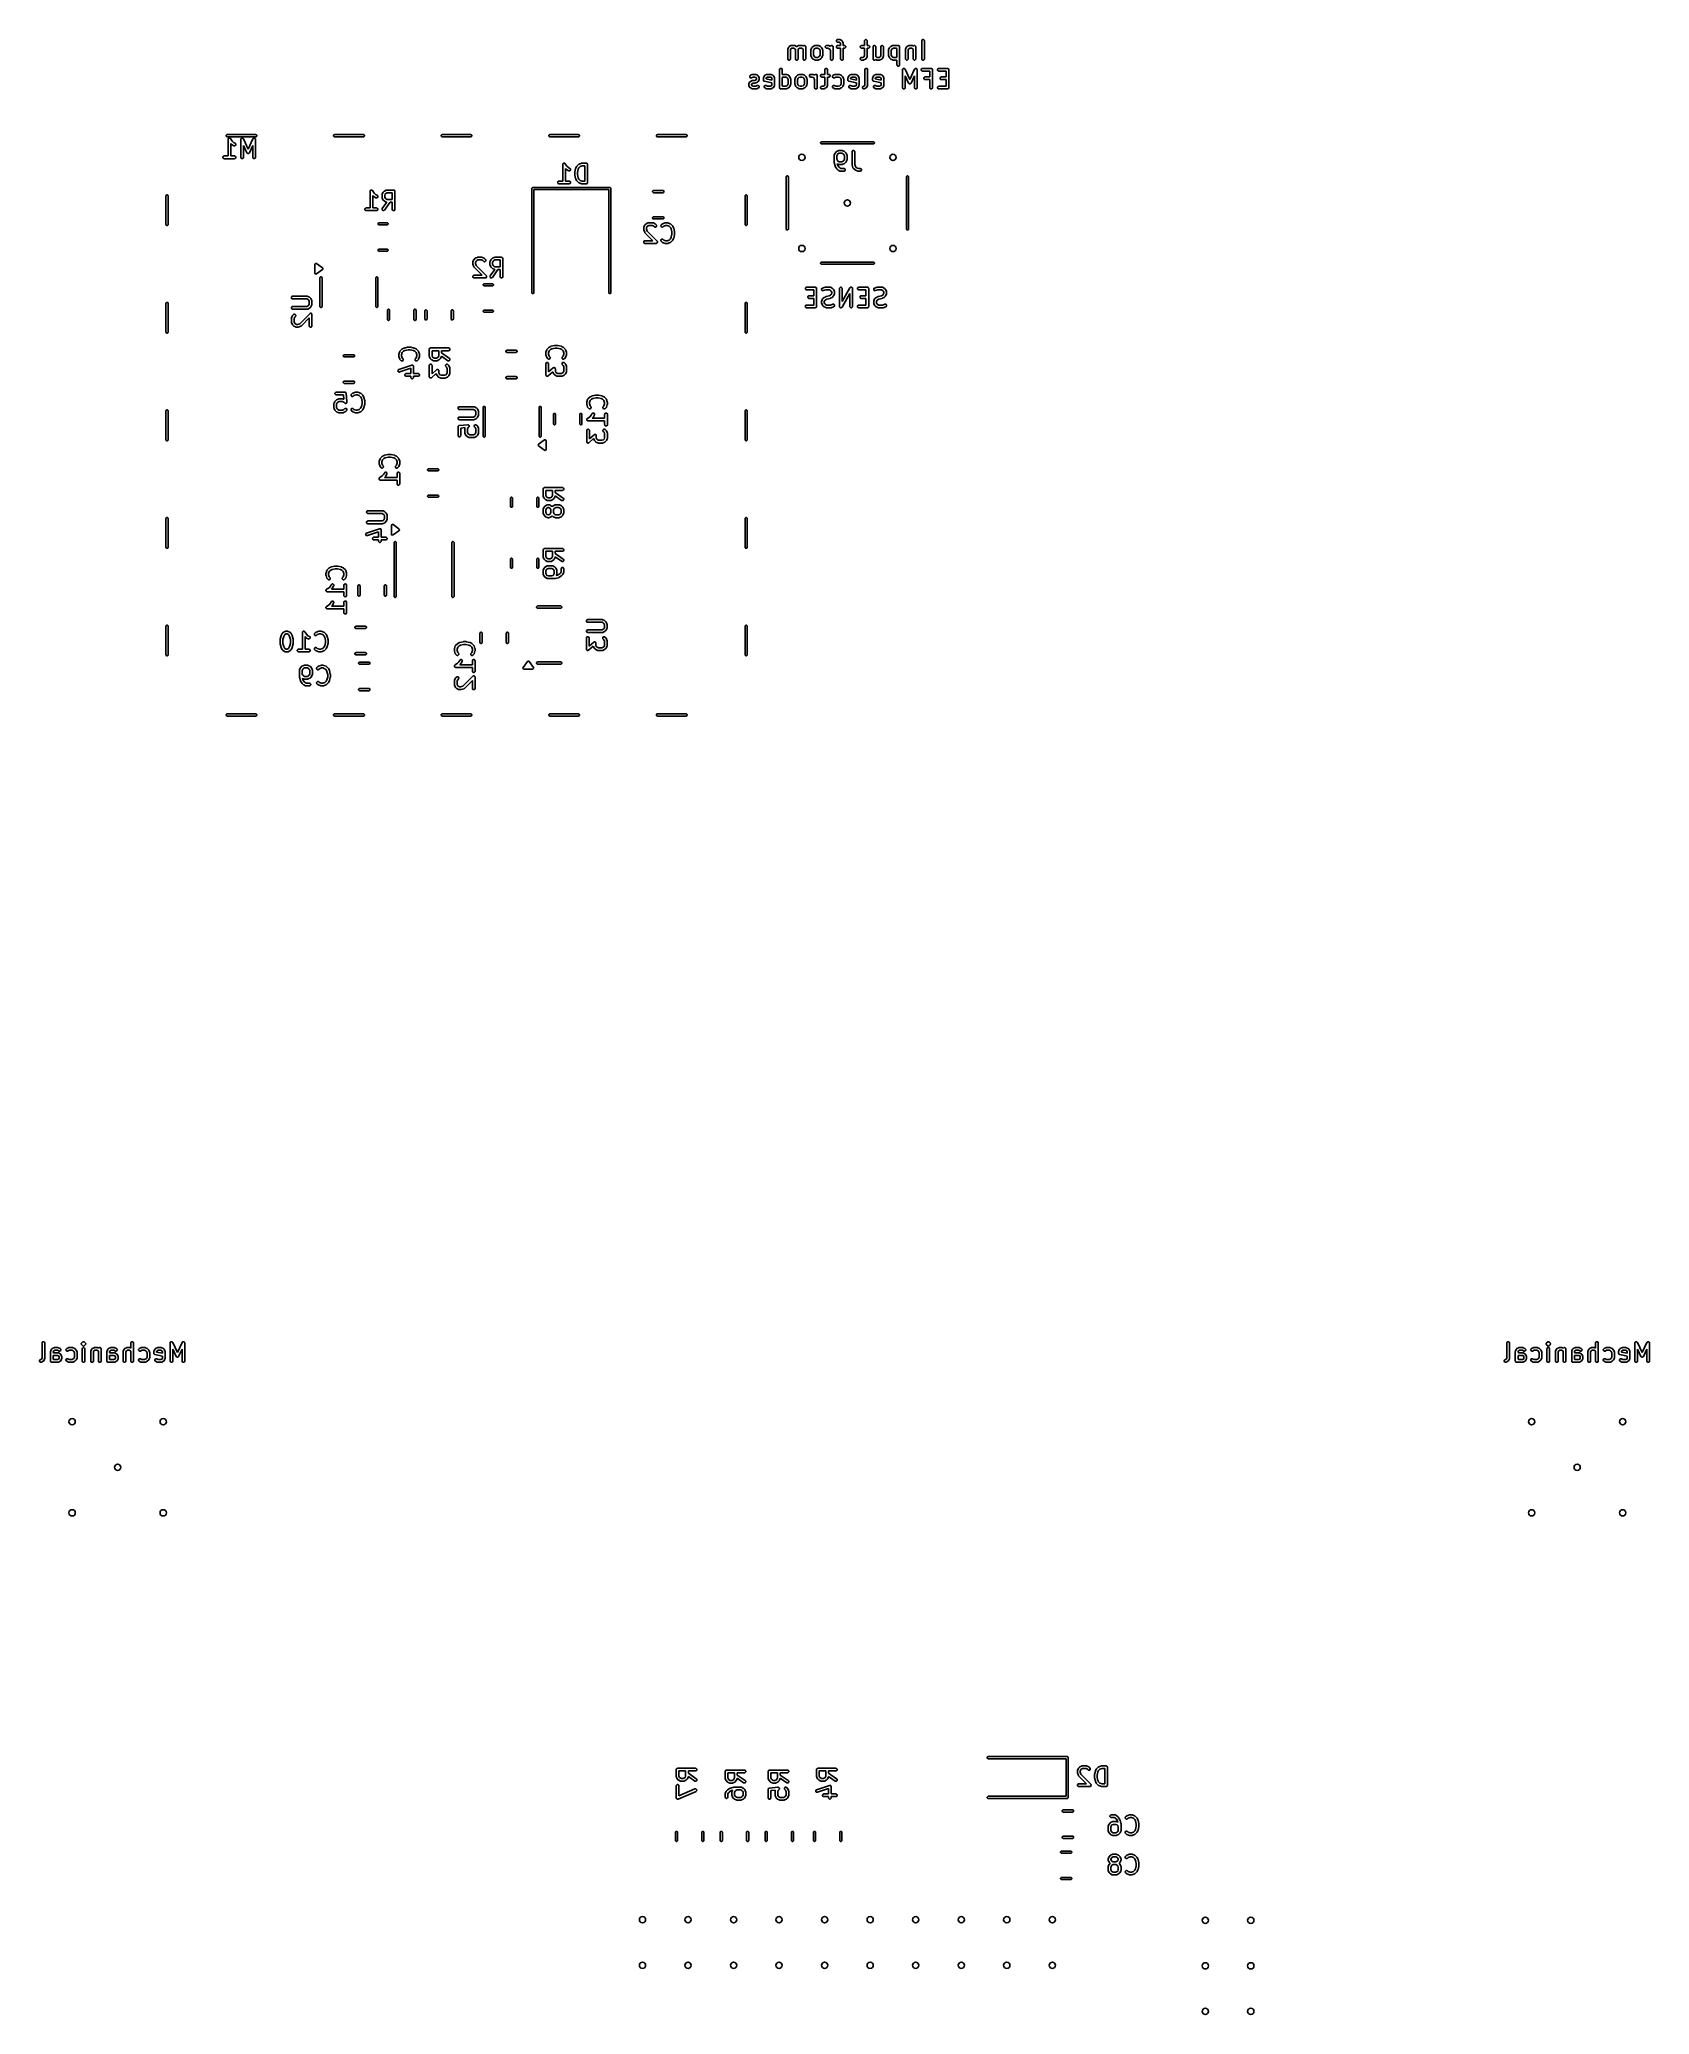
# Model space of a CAD drawing. Header units: inches. Extents: x -1.77 to 1.76, y -2.13 to 2.21.
import ezdxf

# ---------------------------------------------------------------- set-up
doc = ezdxf.new("R2010")
doc.units = ezdxf.units.IN
doc.header["$MEASUREMENT"] = 0
doc.layers.add('BLACK', color=250, linetype='CONTINUOUS')

msp = doc.modelspace()

# ---------------------------------------------------------------- linework, layer by layer
at = {"layer": 'BLACK', "linetype": 'CONTINUOUS'}
for p, q in [((-0.1312, 2.1876), (-0.1311, 2.1881)), ((-0.1312, 2.1669), (-0.1312, 2.1876)), ((-0.1311, 2.1883), (-0.1309, 2.1889)), ((-0.1311, 2.1882), (-0.1311, 2.1883)), ((-0.1311, 2.1881), (-0.1311, 2.1882)), ((-0.1309, 2.1889), (-0.129, 2.1926)), ((-0.129, 2.1926), (-0.1289, 2.1927)), ((-0.1289, 2.1928), (-0.1287, 2.1931)), ((-0.1289, 2.1927), (-0.1289, 2.1928)), ((-0.1289, 2.1928), (-0.1289, 2.1928)), ((-0.1287, 2.1931), (-0.1284, 2.1934)), ((-0.1284, 2.1934), (-0.1282, 2.1936)), ((-0.1282, 2.1936), (-0.1279, 2.1938)), ((-0.1279, 2.1938), (-0.1278, 2.1939)), ((-0.1278, 2.1939), (-0.1278, 2.1939)), ((-0.1278, 2.1939), (-0.1277, 2.1939)), ((-0.1277, 2.1939), (-0.1239, 2.1958)), ((-0.1242, 2.1891), (-0.1253, 2.1869)), ((-0.1253, 2.1869), (-0.1253, 2.1669)), ((-0.1219, 2.1902), (-0.1242, 2.1891)), ((-0.1239, 2.1958), (-0.1234, 2.196)), ((-0.1234, 2.196), (-0.1233, 2.196)), ((-0.1233, 2.196), (-0.1232, 2.1961)), ((-0.1232, 2.1961), (-0.1226, 2.1961)), ((-0.1226, 2.1961), (-0.117, 2.1961)), ((-0.1177, 2.1902), (-0.1219, 2.1902)), ((-0.1154, 2.1891), (-0.1177, 2.1902)), ((-0.117, 2.1961), (-0.1164, 2.1961)), ((-0.1164, 2.1961), (-0.1163, 2.196)), ((-0.1163, 2.196), (-0.1162, 2.196)), ((-0.1162, 2.196), (-0.1157, 2.1958)), ((-0.1157, 2.1958), (-0.1119, 2.1939)), ((-0.1143, 2.1869), (-0.1154, 2.1891)), ((-0.1143, 2.1669), (-0.1143, 2.1869)), ((-0.1119, 2.1939), (-0.1118, 2.1939)), ((-0.1118, 2.1939), (-0.1118, 2.1939)), ((-0.1118, 2.1939), (-0.1117, 2.1938)), ((-0.1117, 2.1938), (-0.1114, 2.1936)), ((-0.1114, 2.1936), (-0.1114, 2.1936)), ((-0.1114, 2.1936), (-0.1113, 2.1936)), ((-0.1113, 2.1936), (-0.111, 2.1938)), ((-0.111, 2.1938), (-0.1109, 2.1939)), ((-0.1109, 2.1939), (-0.1109, 2.1939)), ((-0.1109, 2.1939), (-0.1108, 2.1939)), ((-0.1108, 2.1939), (-0.1071, 2.1958)), ((-0.1073, 2.1891), (-0.1084, 2.1869)), ((-0.1084, 2.1869), (-0.1084, 2.1669)), ((-0.105, 2.1902), (-0.1073, 2.1891)), ((-0.1071, 2.1958), (-0.1065, 2.196)), ((-0.1065, 2.196), (-0.1064, 2.196)), ((-0.1064, 2.196), (-0.1063, 2.1961)), ((-0.1063, 2.1961), (-0.1057, 2.1961)), ((-0.1057, 2.1961), (-0.1001, 2.1961)), ((-0.1008, 2.1902), (-0.105, 2.1902)), ((-0.0981, 2.1889), (-0.1008, 2.1902)), ((-0.1001, 2.1961), (-0.0995, 2.1961)), ((-0.0995, 2.1961), (-0.0994, 2.196)), ((-0.0994, 2.196), (-0.0993, 2.196)), ((-0.0993, 2.196), (-0.0988, 2.1958)), ((-0.0988, 2.1958), (-0.0969, 2.1949)), ((-0.0974, 2.1882), (-0.0981, 2.1889)), ((-0.0974, 2.1669), (-0.0974, 2.1882)), ((-0.0969, 2.1949), (-0.0961, 2.1956)), ((-0.0961, 2.1956), (-0.0951, 2.1961)), ((-0.0951, 2.1961), (-0.0939, 2.1961)), ((-0.0939, 2.1961), (-0.0928, 2.1956)), ((-0.0928, 2.1956), (-0.092, 2.1948)), ((-0.092, 2.1948), (-0.0916, 2.1938)), ((-0.0916, 2.1938), (-0.0915, 2.1932)), ((-0.0915, 2.1932), (-0.0915, 2.1669)), ((-0.0806, 2.1857), (-0.0805, 2.1863)), ((-0.0806, 2.1744), (-0.0806, 2.1857)), ((-0.0805, 2.1739), (-0.0806, 2.1744)), ((-0.0805, 2.1865), (-0.0803, 2.187)), ((-0.0805, 2.1864), (-0.0805, 2.1865)), ((-0.0805, 2.1863), (-0.0805, 2.1864)), ((-0.0805, 2.1738), (-0.0805, 2.1739)), ((-0.0805, 2.1737), (-0.0805, 2.1738)), ((-0.0803, 2.1731), (-0.0805, 2.1737)), ((-0.0803, 2.187), (-0.0784, 2.1908)), ((-0.0784, 2.1694), (-0.0803, 2.1731)), ((-0.0784, 2.1908), (-0.0782, 2.191)), ((-0.0782, 2.1691), (-0.0784, 2.1694)), ((-0.0782, 2.1911), (-0.0781, 2.1912)), ((-0.0782, 2.191), (-0.0782, 2.1911)), ((-0.0782, 2.169), (-0.0782, 2.1691)), ((-0.0781, 2.169), (-0.0782, 2.169)), ((-0.0781, 2.1912), (-0.078, 2.1913)), ((-0.0781, 2.1912), (-0.0781, 2.1912)), ((-0.0781, 2.1689), (-0.0781, 2.169)), ((-0.078, 2.1688), (-0.0781, 2.1689)), ((-0.078, 2.1913), (-0.0778, 2.1915)), ((-0.0778, 2.1686), (-0.078, 2.1688)), ((-0.0778, 2.1915), (-0.076, 2.1934)), ((-0.076, 2.1667), (-0.0778, 2.1686)), ((-0.076, 2.1934), (-0.0757, 2.1936)), ((-0.0757, 2.1936), (-0.0756, 2.1937)), ((-0.0757, 2.1936), (-0.0757, 2.1936)), ((-0.0756, 2.1937), (-0.0755, 2.1938)), ((-0.0755, 2.1938), (-0.0754, 2.1938)), ((-0.0754, 2.1938), (-0.0752, 2.1939)), ((-0.0752, 2.1939), (-0.0714, 2.1958)), ((-0.0733, 2.1877), (-0.0747, 2.185)), ((-0.0747, 2.185), (-0.0747, 2.1751)), ((-0.0747, 2.1751), (-0.0733, 2.1724)), ((-0.0721, 2.1889), (-0.0733, 2.1877)), ((-0.0733, 2.1724), (-0.0721, 2.1712)), ((-0.0694, 2.1902), (-0.0721, 2.1889)), ((-0.0721, 2.1712), (-0.0694, 2.1699)), ((-0.0714, 2.1958), (-0.0709, 2.196)), ((-0.0709, 2.196), (-0.0708, 2.196)), ((-0.0708, 2.196), (-0.0707, 2.1961)), ((-0.0707, 2.1961), (-0.0701, 2.1961)), ((-0.0701, 2.1961), (-0.0645, 2.1961)), ((-0.0652, 2.1902), (-0.0694, 2.1902)), ((-0.0694, 2.1699), (-0.0652, 2.1699)), ((-0.0625, 2.1889), (-0.0652, 2.1902)), ((-0.0652, 2.1699), (-0.0625, 2.1712)), ((-0.0645, 2.1961), (-0.0639, 2.1961)), ((-0.0639, 2.1961), (-0.0638, 2.196)), ((-0.0638, 2.196), (-0.0637, 2.196)), ((-0.0637, 2.196), (-0.0632, 2.1958)), ((-0.0632, 2.1958), (-0.0594, 2.1939)), ((-0.0613, 2.1877), (-0.0625, 2.1889)), ((-0.0625, 2.1712), (-0.0613, 2.1724)), ((-0.0599, 2.185), (-0.0613, 2.1877)), ((-0.0613, 2.1724), (-0.0599, 2.1751)), ((-0.0599, 2.1751), (-0.0599, 2.185)), ((-0.0594, 2.1939), (-0.0592, 2.1938)), ((-0.0592, 2.1938), (-0.0591, 2.1938)), ((-0.0591, 2.1938), (-0.059, 2.1937)), ((-0.059, 2.1937), (-0.0589, 2.1936)), ((-0.0589, 2.1936), (-0.0589, 2.1936)), ((-0.0589, 2.1936), (-0.0587, 2.1934)), ((-0.0587, 2.1934), (-0.0568, 2.1915)), ((-0.0568, 2.1686), (-0.0587, 2.1667)), ((-0.0568, 2.1915), (-0.0566, 2.1913)), ((-0.0566, 2.1688), (-0.0568, 2.1686)), ((-0.0566, 2.1913), (-0.0565, 2.1912)), ((-0.0565, 2.1689), (-0.0566, 2.1688)), ((-0.0565, 2.1912), (-0.0565, 2.1912)), ((-0.0565, 2.1912), (-0.0564, 2.1911)), ((-0.0564, 2.169), (-0.0565, 2.169)), ((-0.0565, 2.169), (-0.0565, 2.1689)), ((-0.0564, 2.1911), (-0.0564, 2.191)), ((-0.0564, 2.191), (-0.0562, 2.1908)), ((-0.0562, 2.1694), (-0.0564, 2.1691)), ((-0.0564, 2.1691), (-0.0564, 2.169)), ((-0.0562, 2.1908), (-0.0544, 2.187)), ((-0.0544, 2.1731), (-0.0562, 2.1694)), ((-0.0544, 2.187), (-0.0541, 2.1865)), ((-0.0541, 2.1737), (-0.0544, 2.1731)), ((-0.0541, 2.1865), (-0.0541, 2.1864)), ((-0.0541, 2.1864), (-0.0541, 2.1863)), ((-0.0541, 2.1863), (-0.054, 2.1857)), ((-0.054, 2.1744), (-0.0541, 2.1739)), ((-0.0541, 2.1739), (-0.0541, 2.1738)), ((-0.0541, 2.1738), (-0.0541, 2.1737)), ((-0.054, 2.1857), (-0.054, 2.1744)), ((-0.0486, 2.1938), (-0.0482, 2.1948)), ((-0.0486, 2.1926), (-0.0486, 2.1938)), ((-0.0482, 2.1915), (-0.0486, 2.1926)), ((-0.0482, 2.1948), (-0.0474, 2.1956)), ((-0.0474, 2.1907), (-0.0482, 2.1915)), ((-0.0474, 2.1956), (-0.0463, 2.1961)), ((-0.0463, 2.1903), (-0.0474, 2.1907)), ((-0.0463, 2.1961), (-0.0457, 2.1961)), ((-0.0457, 2.1902), (-0.0463, 2.1903)), ((-0.0457, 2.1961), (-0.042, 2.1961)), ((-0.0427, 2.1902), (-0.0457, 2.1902)), ((-0.04, 2.1889), (-0.0427, 2.1902)), ((-0.042, 2.1961), (-0.0414, 2.1961)), ((-0.0414, 2.1961), (-0.0413, 2.196)), ((-0.0413, 2.196), (-0.0412, 2.196)), ((-0.0412, 2.196), (-0.0407, 2.1958)), ((-0.0407, 2.1958), (-0.0372, 2.1941)), ((-0.0388, 2.1877), (-0.04, 2.1889)), ((-0.0374, 2.185), (-0.0388, 2.1877)), ((-0.0374, 2.1669), (-0.0374, 2.185)), ((-0.0372, 2.1941), (-0.037, 2.1948)), ((-0.037, 2.1948), (-0.0361, 2.1956)), ((-0.0361, 2.1956), (-0.0351, 2.1961)), ((-0.0351, 2.1961), (-0.0339, 2.1961)), ((-0.0339, 2.1961), (-0.0329, 2.1956)), ((-0.0329, 2.1956), (-0.032, 2.1948)), ((-0.032, 2.1948), (-0.0316, 2.1938)), ((-0.0316, 2.1938), (-0.0315, 2.1932)), ((-0.0315, 2.1932), (-0.0315, 2.1669)), ((-0.0243, 2.2069), (-0.0238, 2.2079)), ((-0.0243, 2.2057), (-0.0243, 2.2069)), ((-0.0238, 2.2047), (-0.0243, 2.2057)), ((-0.0243, 2.1938), (-0.0238, 2.1948)), ((-0.0243, 2.1926), (-0.0243, 2.1938)), ((-0.0238, 2.1915), (-0.0243, 2.1926)), ((-0.0238, 2.2079), (-0.023, 2.2088)), ((-0.023, 2.2038), (-0.0238, 2.2047)), ((-0.0238, 2.1948), (-0.023, 2.1956)), ((-0.023, 2.1907), (-0.0238, 2.1915)), ((-0.023, 2.2088), (-0.0219, 2.2092)), ((-0.0219, 2.2034), (-0.023, 2.2038)), ((-0.023, 2.1956), (-0.0219, 2.1961)), ((-0.0219, 2.1903), (-0.023, 2.1907)), ((-0.0219, 2.2092), (-0.0214, 2.2093)), ((-0.0214, 2.2034), (-0.0219, 2.2034)), ((-0.0219, 2.1961), (-0.0214, 2.1961)), ((-0.0214, 2.1902), (-0.0219, 2.1903)), ((-0.0214, 2.2093), (-0.0176, 2.2093)), ((-0.0183, 2.2034), (-0.0214, 2.2034)), ((-0.0214, 2.1961), (-0.015, 2.1961)), ((-0.015, 2.1902), (-0.0214, 2.1902)), ((-0.0161, 2.2022), (-0.0183, 2.2034)), ((-0.0176, 2.2093), (-0.017, 2.2092)), ((-0.017, 2.2092), (-0.0169, 2.2092)), ((-0.0169, 2.2092), (-0.0168, 2.2092)), ((-0.0168, 2.2092), (-0.0163, 2.2089)), ((-0.0163, 2.2089), (-0.0126, 2.2071)), ((-0.015, 2.2), (-0.0161, 2.2022)), ((-0.015, 2.1961), (-0.015, 2.2)), ((-0.015, 2.1669), (-0.015, 2.1902)), ((-0.0126, 2.2071), (-0.0125, 2.207)), ((-0.0125, 2.207), (-0.0124, 2.207)), ((-0.0124, 2.207), (-0.0124, 2.2069)), ((-0.0124, 2.2069), (-0.0121, 2.2068)), ((-0.0121, 2.2068), (-0.0118, 2.2065)), ((-0.0118, 2.2065), (-0.0115, 2.2062)), ((-0.0115, 2.2062), (-0.0114, 2.2059)), ((-0.0114, 2.2059), (-0.0113, 2.2059)), ((-0.0113, 2.2059), (-0.0113, 2.2058)), ((-0.0113, 2.2058), (-0.0112, 2.2057)), ((-0.0112, 2.2057), (-0.0094, 2.202)), ((-0.0094, 2.202), (-0.0092, 2.2015)), ((-0.0092, 2.2015), (-0.0091, 2.2014)), ((-0.0091, 2.2014), (-0.0091, 2.2013)), ((-0.0091, 2.2013), (-0.009, 2.2007)), ((-0.009, 2.2007), (-0.009, 2.1961)), ((-0.009, 2.1961), (-0.0064, 2.1961)), ((-0.0064, 2.1902), (-0.009, 2.1902)), ((-0.009, 2.1902), (-0.009, 2.1669)), ((-0.0064, 2.1961), (-0.0058, 2.1961)), ((-0.0058, 2.1903), (-0.0064, 2.1902)), ((-0.0058, 2.1961), (-0.0047, 2.1956)), ((-0.0047, 2.1907), (-0.0058, 2.1903)), ((-0.0047, 2.1956), (-0.0039, 2.1948)), ((-0.0039, 2.1915), (-0.0047, 2.1907)), ((-0.0039, 2.1948), (-0.0035, 2.1938)), ((-0.0035, 2.1926), (-0.0039, 2.1915)), ((-0.0035, 2.1938), (-0.0035, 2.1926)), ((0.0282, 2.1938), (0.0287, 2.1948)), ((0.0282, 2.1926), (0.0282, 2.1938)), ((0.0287, 2.1915), (0.0282, 2.1926)), ((0.0282, 2.1675), (0.0287, 2.1686)), ((0.0287, 2.1948), (0.0295, 2.1956)), ((0.0295, 2.1907), (0.0287, 2.1915)), ((0.0287, 2.1686), (0.0295, 2.1694)), ((0.0295, 2.1956), (0.0305, 2.1961)), ((0.0305, 2.1903), (0.0295, 2.1907)), ((0.0295, 2.1694), (0.0305, 2.1698)), ((0.0305, 2.1961), (0.0311, 2.1961)), ((0.0311, 2.1902), (0.0305, 2.1903)), ((0.0305, 2.1698), (0.0311, 2.1699)), ((0.0311, 2.1961), (0.0375, 2.1961)), ((0.0375, 2.1902), (0.0311, 2.1902)), ((0.0311, 2.1699), (0.0342, 2.1699)), ((0.0342, 2.1699), (0.0364, 2.171)), ((0.0364, 2.171), (0.0375, 2.1733)), ((0.0375, 2.2063), (0.0376, 2.2069)), ((0.0375, 2.1961), (0.0375, 2.2063)), ((0.0375, 2.1733), (0.0375, 2.1902)), ((0.0376, 2.2069), (0.038, 2.2079)), ((0.038, 2.2079), (0.0389, 2.2088)), ((0.0389, 2.2088), (0.0399, 2.2092)), ((0.0399, 2.2092), (0.0411, 2.2092)), ((0.0411, 2.2092), (0.0421, 2.2088)), ((0.0431, 2.1712), (0.0413, 2.1675)), ((0.0421, 2.2088), (0.043, 2.2079)), ((0.043, 2.2079), (0.0434, 2.2069)), ((0.0433, 2.1718), (0.0431, 2.1712)), ((0.0434, 2.1719), (0.0433, 2.1718)), ((0.0434, 2.2069), (0.0434, 2.2063)), ((0.0434, 2.2063), (0.0434, 2.1961)), ((0.0434, 2.1961), (0.0461, 2.1961)), ((0.0461, 2.1902), (0.0434, 2.1902)), ((0.0434, 2.1902), (0.0434, 2.1726)), ((0.0434, 2.1726), (0.0434, 2.172)), ((0.0434, 2.172), (0.0434, 2.1719)), ((0.0461, 2.1961), (0.0467, 2.1961)), ((0.0467, 2.1903), (0.0461, 2.1902)), ((0.0467, 2.1961), (0.0478, 2.1956)), ((0.0478, 2.1907), (0.0467, 2.1903)), ((0.0478, 2.1956), (0.0486, 2.1948)), ((0.0486, 2.1915), (0.0478, 2.1907)), ((0.0486, 2.1948), (0.049, 2.1938)), ((0.049, 2.1926), (0.0486, 2.1915)), ((0.049, 2.1938), (0.049, 2.1926)), ((0.0563, 2.1938), (0.0568, 2.1948)), ((0.0563, 2.1932), (0.0563, 2.1938)), ((0.0563, 2.1669), (0.0563, 2.1932)), ((0.0568, 2.1948), (0.0576, 2.1956)), ((0.0576, 2.1956), (0.0587, 2.1961)), ((0.0587, 2.1961), (0.0598, 2.1961)), ((0.0598, 2.1961), (0.0609, 2.1956)), ((0.0609, 2.1956), (0.0617, 2.1948)), ((0.0617, 2.1948), (0.0621, 2.1938)), ((0.0621, 2.1938), (0.0622, 2.1932)), ((0.0622, 2.1932), (0.0622, 2.1719)), ((0.0622, 2.1719), (0.0629, 2.1712)), ((0.0629, 2.1712), (0.0656, 2.1699)), ((0.0656, 2.1699), (0.0698, 2.1699)), ((0.0698, 2.1699), (0.072, 2.171)), ((0.072, 2.171), (0.0732, 2.1733)), ((0.0732, 2.1938), (0.0737, 2.1948)), ((0.0732, 2.1932), (0.0732, 2.1938)), ((0.0732, 2.1733), (0.0732, 2.1932)), ((0.0737, 2.1948), (0.0745, 2.1956)), ((0.0745, 2.1956), (0.0755, 2.1961)), ((0.0755, 2.1961), (0.0767, 2.1961)), ((0.0767, 2.1961), (0.0778, 2.1956)), ((0.0788, 2.1712), (0.0769, 2.1675)), ((0.0778, 2.1956), (0.0786, 2.1948)), ((0.0786, 2.1948), (0.079, 2.1938)), ((0.079, 2.1718), (0.0788, 2.1712)), ((0.079, 2.1938), (0.0791, 2.1932)), ((0.0791, 2.1726), (0.079, 2.172)), ((0.079, 2.172), (0.079, 2.1719)), ((0.079, 2.1719), (0.079, 2.1718)), ((0.0791, 2.1932), (0.0791, 2.1726)), ((0.09, 2.1857), (0.0901, 2.1863)), ((0.09, 2.1744), (0.09, 2.1857)), ((0.0901, 2.1739), (0.09, 2.1744)), ((0.0901, 2.1865), (0.0903, 2.187)), ((0.0901, 2.1864), (0.0901, 2.1865)), ((0.0901, 2.1863), (0.0901, 2.1864)), ((0.0901, 2.1738), (0.0901, 2.1739)), ((0.0901, 2.1737), (0.0901, 2.1738)), ((0.0903, 2.1731), (0.0901, 2.1737)), ((0.0903, 2.187), (0.0922, 2.1908)), ((0.0922, 2.1694), (0.0903, 2.1731)), ((0.0922, 2.1908), (0.0924, 2.191)), ((0.0924, 2.1691), (0.0922, 2.1694)), ((0.0924, 2.1911), (0.0925, 2.1912)), ((0.0924, 2.191), (0.0924, 2.1911)), ((0.0924, 2.169), (0.0924, 2.1691)), ((0.0925, 2.169), (0.0924, 2.169)), ((0.0925, 2.1912), (0.0926, 2.1913)), ((0.0925, 2.1912), (0.0925, 2.1912)), ((0.0925, 2.1689), (0.0925, 2.169)), ((0.0926, 2.1688), (0.0925, 2.1689)), ((0.0926, 2.1913), (0.0928, 2.1915)), ((0.0928, 2.1686), (0.0926, 2.1688)), ((0.0928, 2.1915), (0.0946, 2.1934)), ((0.0946, 2.1667), (0.0928, 2.1686)), ((0.0946, 2.1934), (0.0949, 2.1936)), ((0.0949, 2.1936), (0.095, 2.1937)), ((0.0949, 2.1936), (0.0949, 2.1936)), ((0.095, 2.1937), (0.0951, 2.1938)), ((0.0951, 2.1938), (0.0952, 2.1938)), ((0.0952, 2.1938), (0.0954, 2.1939)), ((0.0954, 2.1939), (0.0992, 2.1958)), ((0.0973, 2.1877), (0.0959, 2.185)), ((0.0959, 2.185), (0.0959, 2.1751)), ((0.0959, 2.1751), (0.0973, 2.1724)), ((0.0985, 2.1889), (0.0973, 2.1877)), ((0.0973, 2.1724), (0.0985, 2.1712)), ((0.1012, 2.1902), (0.0985, 2.1889)), ((0.0985, 2.1712), (0.1012, 2.1699)), ((0.0992, 2.1958), (0.0997, 2.196)), ((0.0997, 2.196), (0.0998, 2.196)), ((0.0998, 2.196), (0.0999, 2.1961)), ((0.0999, 2.1961), (0.1005, 2.1961)), ((0.1005, 2.1961), (0.108, 2.1961)), ((0.1073, 2.1902), (0.1012, 2.1902)), ((0.1012, 2.1699), (0.1073, 2.1699)), ((0.1088, 2.1895), (0.1073, 2.1902)), ((0.1073, 2.1699), (0.1088, 2.1706)), ((0.108, 2.1961), (0.1086, 2.1961)), ((0.1086, 2.1961), (0.1087, 2.196)), ((0.1087, 2.196), (0.1088, 2.196)), ((0.1088, 2.196), (0.1093, 2.1958)), ((0.1088, 2.1706), (0.1088, 2.1895)), ((0.1093, 2.1958), (0.11, 2.1955)), ((0.11, 2.1955), (0.1101, 2.1956)), ((0.1101, 2.1956), (0.1112, 2.1961)), ((0.1112, 2.1961), (0.1123, 2.1961)), ((0.1123, 2.1961), (0.1134, 2.1956)), ((0.1134, 2.1956), (0.1142, 2.1948)), ((0.1142, 2.1948), (0.1146, 2.1938)), ((0.1146, 2.1938), (0.1147, 2.1932)), ((0.1147, 2.1932), (0.1147, 2.1538)), ((0.1275, 2.1876), (0.1276, 2.1881)), ((0.1275, 2.1669), (0.1275, 2.1876)), ((0.1276, 2.1883), (0.1278, 2.1889)), ((0.1276, 2.1882), (0.1276, 2.1883)), ((0.1276, 2.1881), (0.1276, 2.1882)), ((0.1278, 2.1889), (0.1297, 2.1926)), ((0.1297, 2.1926), (0.1298, 2.1927)), ((0.1298, 2.1928), (0.13, 2.1931)), ((0.1298, 2.1927), (0.1298, 2.1928)), ((0.1298, 2.1928), (0.1298, 2.1928)), ((0.13, 2.1931), (0.1303, 2.1934)), ((0.1303, 2.1934), (0.1305, 2.1936)), ((0.1305, 2.1936), (0.1308, 2.1938)), ((0.1308, 2.1938), (0.1309, 2.1939)), ((0.1309, 2.1939), (0.1309, 2.1939)), ((0.1309, 2.1939), (0.131, 2.1939)), ((0.131, 2.1939), (0.1348, 2.1958)), ((0.1346, 2.1891), (0.1334, 2.1869)), ((0.1334, 2.1869), (0.1334, 2.1669)), ((0.1368, 2.1902), (0.1346, 2.1891)), ((0.1348, 2.1958), (0.1353, 2.196)), ((0.1353, 2.196), (0.1354, 2.196)), ((0.1354, 2.196), (0.1355, 2.1961)), ((0.1355, 2.1961), (0.1361, 2.1961)), ((0.1361, 2.1961), (0.1417, 2.1961)), ((0.141, 2.1902), (0.1368, 2.1902)), ((0.1437, 2.1889), (0.141, 2.1902)), ((0.1417, 2.1961), (0.1423, 2.1961)), ((0.1423, 2.1961), (0.1424, 2.196)), ((0.1424, 2.196), (0.1425, 2.196)), ((0.1425, 2.196), (0.1431, 2.1958)), ((0.1431, 2.1958), (0.145, 2.1949)), ((0.1444, 2.1882), (0.1437, 2.1889)), ((0.1444, 2.1669), (0.1444, 2.1882)), ((0.145, 2.1949), (0.1457, 2.1956)), ((0.1457, 2.1956), (0.1468, 2.1961)), ((0.1468, 2.1961), (0.1479, 2.1961)), ((0.1479, 2.1961), (0.149, 2.1956)), ((0.149, 2.1956), (0.1498, 2.1948)), ((0.1498, 2.1948), (0.1503, 2.1938)), ((0.1503, 2.1938), (0.1503, 2.1932)), ((0.1503, 2.1932), (0.1503, 2.1669)), ((0.1632, 2.2069), (0.1636, 2.2079)), ((0.1632, 2.2063), (0.1632, 2.2069)), ((0.1632, 2.1669), (0.1632, 2.2063)), ((0.1636, 2.2079), (0.1645, 2.2088)), ((0.1645, 2.2088), (0.1655, 2.2092)), ((0.1655, 2.2092), (0.1667, 2.2092)), ((0.1667, 2.2092), (0.1677, 2.2088)), ((0.1677, 2.2088), (0.1686, 2.2079)), ((0.1686, 2.2079), (0.169, 2.2069)), ((0.169, 2.2069), (0.1691, 2.2063)), ((0.1691, 2.2063), (0.1691, 2.1669)), ((-0.2146, 2.1283), (-0.2142, 2.1294)), ((-0.2145, 2.1271), (-0.2146, 2.1283)), ((-0.214, 2.1261), (-0.2145, 2.1271)), ((-0.2142, 2.1294), (-0.2135, 2.1303)), ((-0.2131, 2.1254), (-0.214, 2.1261)), ((-0.2135, 2.1303), (-0.213, 2.1306)), ((-0.212, 2.125), (-0.2131, 2.1254)), ((-0.213, 2.1306), (-0.2092, 2.1324)), ((-0.2109, 2.1251), (-0.212, 2.125)), ((-0.2103, 2.1253), (-0.2109, 2.1251)), ((-0.2072, 2.1268), (-0.2103, 2.1253)), ((-0.2092, 2.1324), (-0.2087, 2.1326)), ((-0.2087, 2.1326), (-0.2086, 2.1327)), ((-0.2086, 2.1327), (-0.2085, 2.1327)), ((-0.2085, 2.1327), (-0.2079, 2.1327)), ((-0.2079, 2.1327), (-0.2023, 2.1327)), ((-0.203, 2.1268), (-0.2072, 2.1268)), ((-0.2007, 2.1257), (-0.203, 2.1268)), ((-0.2023, 2.1327), (-0.2017, 2.1327)), ((-0.2017, 2.1327), (-0.2016, 2.1327)), ((-0.2016, 2.1327), (-0.2015, 2.1326)), ((-0.2015, 2.1326), (-0.201, 2.1324)), ((-0.201, 2.1324), (-0.1972, 2.1306)), ((-0.1996, 2.1235), (-0.2007, 2.1257)), ((-0.1972, 2.1306), (-0.1971, 2.1305)), ((-0.1971, 2.1305), (-0.1971, 2.1305)), ((-0.1971, 2.1305), (-0.197, 2.1304)), ((-0.197, 2.1304), (-0.1967, 2.1303)), ((-0.1967, 2.1303), (-0.1965, 2.13)), ((-0.1965, 2.13), (-0.1962, 2.1297)), ((-0.1962, 2.1297), (-0.196, 2.1294)), ((-0.196, 2.1294), (-0.196, 2.1294)), ((-0.196, 2.1294), (-0.196, 2.1293)), ((-0.196, 2.1293), (-0.1959, 2.1292)), ((-0.1959, 2.1292), (-0.194, 2.1255)), ((-0.194, 2.1255), (-0.1938, 2.125)), ((-0.1938, 2.125), (-0.1938, 2.1248)), ((-0.1938, 2.1248), (-0.1938, 2.1247)), ((-0.1938, 2.1247), (-0.1937, 2.1242)), ((-0.1846, 2.1247), (-0.1845, 2.1248)), ((-0.1846, 2.1242), (-0.1846, 2.1247)), ((-0.1845, 2.125), (-0.1843, 2.1255)), ((-0.1845, 2.1248), (-0.1845, 2.125)), ((-0.1843, 2.1255), (-0.1824, 2.1292)), ((-0.1824, 2.1293), (-0.1824, 2.1294)), ((-0.1824, 2.1294), (-0.1823, 2.1294)), ((-0.1824, 2.1292), (-0.1824, 2.1293)), ((-0.1823, 2.1294), (-0.1821, 2.1297)), ((-0.1821, 2.1297), (-0.1818, 2.13)), ((-0.1818, 2.13), (-0.1816, 2.1303)), ((-0.1816, 2.1303), (-0.1813, 2.1304)), ((-0.1813, 2.1304), (-0.1813, 2.1305)), ((-0.1813, 2.1305), (-0.1812, 2.1305)), ((-0.1812, 2.1305), (-0.1811, 2.1306)), ((-0.1811, 2.1306), (-0.1774, 2.1324)), ((-0.1776, 2.1257), (-0.1787, 2.1235)), ((-0.1753, 2.1268), (-0.1776, 2.1257)), ((-0.1774, 2.1324), (-0.1768, 2.1326)), ((-0.1768, 2.1326), (-0.1767, 2.1327)), ((-0.1767, 2.1327), (-0.1766, 2.1327)), ((-0.1766, 2.1327), (-0.176, 2.1327)), ((-0.176, 2.1327), (-0.1685, 2.1327)), ((-0.1692, 2.1268), (-0.1753, 2.1268)), ((-0.167, 2.1257), (-0.1692, 2.1268)), ((-0.1685, 2.1327), (-0.168, 2.1327)), ((-0.168, 2.1327), (-0.1679, 2.1327)), ((-0.1679, 2.1327), (-0.1678, 2.1326)), ((-0.1678, 2.1326), (-0.1672, 2.1324)), ((-0.1672, 2.1324), (-0.1635, 2.1306)), ((-0.1659, 2.1235), (-0.167, 2.1257)), ((-0.1635, 2.1306), (-0.1634, 2.1305)), ((-0.1634, 2.1305), (-0.1633, 2.1305)), ((-0.1633, 2.1305), (-0.1633, 2.1304)), ((-0.1633, 2.1304), (-0.163, 2.1303)), ((-0.163, 2.1303), (-0.1627, 2.13)), ((-0.1627, 2.13), (-0.1625, 2.1297)), ((-0.1625, 2.1297), (-0.1623, 2.1294)), ((-0.1623, 2.1294), (-0.1622, 2.1294)), ((-0.1622, 2.1294), (-0.1622, 2.1293)), ((-0.1622, 2.1293), (-0.1622, 2.1292)), ((-0.1622, 2.1292), (-0.1603, 2.1255)), ((-0.1603, 2.1255), (-0.1601, 2.125)), ((-0.1601, 2.125), (-0.1601, 2.1248)), ((-0.1601, 2.1248), (-0.16, 2.1247)), ((-0.16, 2.1247), (-0.16, 2.1242)), ((-0.149, 2.1429), (-0.1489, 2.1435)), ((-0.149, 2.1036), (-0.149, 2.1429)), ((-0.1489, 2.1435), (-0.1485, 2.1446)), ((-0.1485, 2.1446), (-0.1477, 2.1454)), ((-0.1477, 2.1454), (-0.1466, 2.1458)), ((-0.1466, 2.1458), (-0.1455, 2.1458)), ((-0.1455, 2.1458), (-0.1444, 2.1454)), ((-0.1444, 2.1454), (-0.1436, 2.1446)), ((-0.1436, 2.1446), (-0.1431, 2.1435)), ((-0.1431, 2.1435), (-0.1431, 2.1429)), ((-0.1431, 2.1429), (-0.1431, 2.1326)), ((-0.1431, 2.1326), (-0.143, 2.1327)), ((-0.1431, 2.1326), (-0.1431, 2.1326)), ((-0.1416, 2.1268), (-0.1431, 2.1261)), ((-0.1431, 2.1261), (-0.1431, 2.1073)), ((-0.143, 2.1327), (-0.1429, 2.1327)), ((-0.1429, 2.1327), (-0.1423, 2.1327)), ((-0.1423, 2.1327), (-0.1348, 2.1327)), ((-0.1355, 2.1268), (-0.1416, 2.1268)), ((-0.1328, 2.1255), (-0.1355, 2.1268)), ((-0.1348, 2.1327), (-0.1342, 2.1327)), ((-0.1342, 2.1327), (-0.1341, 2.1327)), ((-0.1341, 2.1327), (-0.134, 2.1326)), ((-0.134, 2.1326), (-0.1335, 2.1324)), ((-0.1335, 2.1324), (-0.1297, 2.1306)), ((-0.1316, 2.1243), (-0.1328, 2.1255)), ((-0.1311, 2.1664), (-0.1312, 2.1669)), ((-0.1307, 2.1653), (-0.1311, 2.1664)), ((-0.1299, 2.1645), (-0.1307, 2.1653)), ((-0.1288, 2.164), (-0.1299, 2.1645)), ((-0.1297, 2.1306), (-0.1295, 2.1304)), ((-0.1295, 2.1304), (-0.1294, 2.1304)), ((-0.1294, 2.1304), (-0.1293, 2.1303)), ((-0.1293, 2.1303), (-0.1292, 2.1303)), ((-0.1292, 2.1303), (-0.1292, 2.1302)), ((-0.1292, 2.1302), (-0.129, 2.13)), ((-0.129, 2.13), (-0.1271, 2.1281)), ((-0.1277, 2.164), (-0.1288, 2.164)), ((-0.1266, 2.1645), (-0.1277, 2.164)), ((-0.1271, 2.1281), (-0.1269, 2.1279)), ((-0.1269, 2.1279), (-0.1268, 2.1279)), ((-0.1268, 2.1279), (-0.1268, 2.1278)), ((-0.1268, 2.1278), (-0.1267, 2.1277)), ((-0.1267, 2.1277), (-0.1267, 2.1276)), ((-0.1267, 2.1276), (-0.1265, 2.1274)), ((-0.1258, 2.1653), (-0.1266, 2.1645)), ((-0.1265, 2.1274), (-0.1247, 2.1236)), ((-0.1253, 2.1664), (-0.1258, 2.1653)), ((-0.1253, 2.1669), (-0.1253, 2.1664)), ((-0.1149, 2.1236), (-0.1131, 2.1274)), ((-0.1143, 2.1664), (-0.1143, 2.1669)), ((-0.1138, 2.1653), (-0.1143, 2.1664)), ((-0.113, 2.1645), (-0.1138, 2.1653)), ((-0.1131, 2.1274), (-0.1129, 2.1276)), ((-0.1119, 2.164), (-0.113, 2.1645)), ((-0.1129, 2.1277), (-0.1128, 2.1278)), ((-0.1129, 2.1276), (-0.1129, 2.1277)), ((-0.1128, 2.1278), (-0.1128, 2.1279)), ((-0.1128, 2.1279), (-0.1127, 2.1279)), ((-0.1127, 2.1279), (-0.1125, 2.1281)), ((-0.1125, 2.1281), (-0.1106, 2.13)), ((-0.1108, 2.164), (-0.1119, 2.164)), ((-0.1097, 2.1645), (-0.1108, 2.164)), ((-0.1106, 2.13), (-0.1104, 2.1302)), ((-0.1104, 2.1302), (-0.1104, 2.1303)), ((-0.1104, 2.1303), (-0.1103, 2.1303)), ((-0.1103, 2.1303), (-0.1102, 2.1304)), ((-0.1102, 2.1304), (-0.1101, 2.1304)), ((-0.1101, 2.1304), (-0.1099, 2.1306)), ((-0.1099, 2.1306), (-0.1061, 2.1324)), ((-0.1089, 2.1653), (-0.1097, 2.1645)), ((-0.1085, 2.1664), (-0.1089, 2.1653)), ((-0.1084, 2.1669), (-0.1085, 2.1664)), ((-0.1068, 2.1255), (-0.108, 2.1243)), ((-0.1041, 2.1268), (-0.1068, 2.1255)), ((-0.1061, 2.1324), (-0.1056, 2.1326)), ((-0.1056, 2.1326), (-0.1055, 2.1327)), ((-0.1055, 2.1327), (-0.1054, 2.1327)), ((-0.1054, 2.1327), (-0.1048, 2.1327)), ((-0.1048, 2.1327), (-0.0992, 2.1327)), ((-0.0999, 2.1268), (-0.1041, 2.1268)), ((-0.0972, 2.1255), (-0.0999, 2.1268)), ((-0.0992, 2.1327), (-0.0986, 2.1327)), ((-0.0986, 2.1327), (-0.0985, 2.1327)), ((-0.0985, 2.1327), (-0.0984, 2.1326)), ((-0.0984, 2.1326), (-0.0979, 2.1324)), ((-0.0979, 2.1324), (-0.0941, 2.1306)), ((-0.0974, 2.1664), (-0.0974, 2.1669)), ((-0.0969, 2.1653), (-0.0974, 2.1664)), ((-0.096, 2.1243), (-0.0972, 2.1255)), ((-0.0961, 2.1645), (-0.0969, 2.1653)), ((-0.0951, 2.164), (-0.0961, 2.1645)), ((-0.0939, 2.164), (-0.0951, 2.164)), ((-0.0941, 2.1306), (-0.0939, 2.1304)), ((-0.0928, 2.1645), (-0.0939, 2.164)), ((-0.0939, 2.1304), (-0.0938, 2.1304)), ((-0.0938, 2.1304), (-0.0937, 2.1303)), ((-0.0937, 2.1303), (-0.0936, 2.1303)), ((-0.0936, 2.1303), (-0.0936, 2.1302)), ((-0.0936, 2.1302), (-0.0933, 2.13)), ((-0.0933, 2.13), (-0.0915, 2.1281)), ((-0.092, 2.1653), (-0.0928, 2.1645)), ((-0.0916, 2.1664), (-0.092, 2.1653)), ((-0.0915, 2.1669), (-0.0916, 2.1664)), ((-0.0915, 2.1281), (-0.0913, 2.1279)), ((-0.0913, 2.1279), (-0.0912, 2.1279)), ((-0.0912, 2.1279), (-0.0912, 2.1278)), ((-0.0912, 2.1278), (-0.0911, 2.1277)), ((-0.0911, 2.1277), (-0.0911, 2.1276)), ((-0.0911, 2.1276), (-0.0909, 2.1274)), ((-0.0909, 2.1274), (-0.089, 2.1236)), ((-0.0833, 2.1304), (-0.0829, 2.1314)), ((-0.0833, 2.1292), (-0.0833, 2.1304)), ((-0.0829, 2.1282), (-0.0833, 2.1292)), ((-0.0829, 2.1314), (-0.0821, 2.1323)), ((-0.0821, 2.1273), (-0.0829, 2.1282)), ((-0.0821, 2.1323), (-0.081, 2.1327)), ((-0.081, 2.1269), (-0.0821, 2.1273)), ((-0.081, 2.1327), (-0.0804, 2.1327)), ((-0.0804, 2.1268), (-0.081, 2.1269)), ((-0.0804, 2.1327), (-0.0767, 2.1327)), ((-0.0774, 2.1268), (-0.0804, 2.1268)), ((-0.0747, 2.1255), (-0.0774, 2.1268)), ((-0.0767, 2.1327), (-0.0761, 2.1327)), ((-0.0761, 2.1327), (-0.076, 2.1327)), ((-0.0757, 2.1665), (-0.076, 2.1667)), ((-0.076, 2.1327), (-0.0759, 2.1326)), ((-0.0759, 2.1326), (-0.0754, 2.1324)), ((-0.0756, 2.1664), (-0.0757, 2.1665)), ((-0.0757, 2.1665), (-0.0757, 2.1665)), ((-0.0755, 2.1664), (-0.0756, 2.1664)), ((-0.0754, 2.1663), (-0.0755, 2.1664)), ((-0.0752, 2.1662), (-0.0754, 2.1663)), ((-0.0754, 2.1324), (-0.0719, 2.1307)), ((-0.0714, 2.1643), (-0.0752, 2.1662)), ((-0.0735, 2.1243), (-0.0747, 2.1255)), ((-0.0719, 2.1307), (-0.0716, 2.1314)), ((-0.0716, 2.1314), (-0.0708, 2.1323)), ((-0.0709, 2.1641), (-0.0714, 2.1643)), ((-0.0708, 2.1641), (-0.0709, 2.1641)), ((-0.0707, 2.164), (-0.0708, 2.1641)), ((-0.0708, 2.1323), (-0.0698, 2.1327)), ((-0.0701, 2.164), (-0.0707, 2.164)), ((-0.0645, 2.164), (-0.0701, 2.164)), ((-0.0698, 2.1327), (-0.0686, 2.1327)), ((-0.0686, 2.1327), (-0.0675, 2.1323)), ((-0.0675, 2.1323), (-0.0667, 2.1314)), ((-0.0667, 2.1314), (-0.0663, 2.1304)), ((-0.0663, 2.1304), (-0.0662, 2.1298)), ((-0.0662, 2.1298), (-0.0662, 2.1036)), ((-0.0639, 2.164), (-0.0645, 2.164)), ((-0.0638, 2.1641), (-0.0639, 2.164)), ((-0.0637, 2.1641), (-0.0638, 2.1641)), ((-0.0632, 2.1643), (-0.0637, 2.1641)), ((-0.0594, 2.1662), (-0.0632, 2.1643)), ((-0.0592, 2.1663), (-0.0594, 2.1662)), ((-0.0591, 2.1664), (-0.0592, 2.1663)), ((-0.059, 2.1664), (-0.0591, 2.1664)), ((-0.0589, 2.1665), (-0.059, 2.1664)), ((-0.059, 2.1304), (-0.0585, 2.1314)), ((-0.059, 2.1292), (-0.059, 2.1304)), ((-0.0585, 2.1282), (-0.059, 2.1292)), ((-0.0587, 2.1667), (-0.0589, 2.1665)), ((-0.0589, 2.1665), (-0.0589, 2.1665)), ((-0.0585, 2.1314), (-0.0577, 2.1323)), ((-0.0577, 2.1273), (-0.0585, 2.1282)), ((-0.0577, 2.1323), (-0.0566, 2.1327)), ((-0.0566, 2.1269), (-0.0577, 2.1273)), ((-0.0566, 2.1327), (-0.0561, 2.1327)), ((-0.0561, 2.1268), (-0.0566, 2.1269)), ((-0.0561, 2.1327), (-0.0496, 2.1327)), ((-0.0496, 2.1268), (-0.0561, 2.1268)), ((-0.0496, 2.1435), (-0.0491, 2.1446)), ((-0.0496, 2.1429), (-0.0496, 2.1435)), ((-0.0496, 2.1327), (-0.0496, 2.1429)), ((-0.0496, 2.1099), (-0.0496, 2.1268)), ((-0.0491, 2.1446), (-0.0483, 2.1454)), ((-0.0483, 2.1454), (-0.0473, 2.1458)), ((-0.0473, 2.1458), (-0.0461, 2.1458)), ((-0.0461, 2.1458), (-0.045, 2.1454)), ((-0.045, 2.1454), (-0.0442, 2.1446)), ((-0.0442, 2.1446), (-0.0438, 2.1435)), ((-0.0438, 2.1435), (-0.0437, 2.1429)), ((-0.0437, 2.1429), (-0.0437, 2.1327)), ((-0.0437, 2.1327), (-0.0411, 2.1327)), ((-0.0411, 2.1268), (-0.0437, 2.1268)), ((-0.0437, 2.1268), (-0.0437, 2.1092)), ((-0.0411, 2.1327), (-0.0405, 2.1327)), ((-0.0405, 2.1269), (-0.0411, 2.1268)), ((-0.0405, 2.1327), (-0.0394, 2.1323)), ((-0.0394, 2.1273), (-0.0405, 2.1269)), ((-0.0394, 2.1323), (-0.0386, 2.1314)), ((-0.0386, 2.1282), (-0.0394, 2.1273)), ((-0.0386, 2.1314), (-0.0382, 2.1304)), ((-0.0382, 2.1292), (-0.0386, 2.1282)), ((-0.0382, 2.1304), (-0.0382, 2.1292)), ((-0.0374, 2.1664), (-0.0374, 2.1669)), ((-0.037, 2.1653), (-0.0374, 2.1664)), ((-0.0361, 2.1645), (-0.037, 2.1653)), ((-0.0351, 2.164), (-0.0361, 2.1645)), ((-0.0339, 2.164), (-0.0351, 2.164)), ((-0.0329, 2.1645), (-0.0339, 2.164)), ((-0.032, 2.1653), (-0.0329, 2.1645)), ((-0.0327, 2.1283), (-0.0324, 2.1294)), ((-0.0327, 2.1271), (-0.0327, 2.1283)), ((-0.0321, 2.1261), (-0.0327, 2.1271)), ((-0.0324, 2.1294), (-0.0316, 2.1303)), ((-0.0313, 2.1254), (-0.0321, 2.1261)), ((-0.0316, 2.1664), (-0.032, 2.1653)), ((-0.0315, 2.1669), (-0.0316, 2.1664)), ((-0.0316, 2.1303), (-0.0311, 2.1306)), ((-0.0302, 2.125), (-0.0313, 2.1254)), ((-0.0311, 2.1306), (-0.0274, 2.1324)), ((-0.029, 2.1251), (-0.0302, 2.125)), ((-0.0285, 2.1253), (-0.029, 2.1251)), ((-0.0254, 2.1268), (-0.0285, 2.1253)), ((-0.0274, 2.1324), (-0.0268, 2.1326)), ((-0.0268, 2.1326), (-0.0267, 2.1327)), ((-0.0267, 2.1327), (-0.0266, 2.1327)), ((-0.0266, 2.1327), (-0.0261, 2.1327)), ((-0.0261, 2.1327), (-0.0186, 2.1327)), ((-0.0193, 2.1268), (-0.0254, 2.1268)), ((-0.0166, 2.1255), (-0.0193, 2.1268)), ((-0.0186, 2.1327), (-0.018, 2.1327)), ((-0.018, 2.1327), (-0.0179, 2.1327)), ((-0.0179, 2.1327), (-0.0178, 2.1326)), ((-0.0178, 2.1326), (-0.0172, 2.1324)), ((-0.0172, 2.1324), (-0.0135, 2.1306)), ((-0.0154, 2.1243), (-0.0166, 2.1255)), ((-0.0149, 2.1664), (-0.015, 2.1669)), ((-0.0145, 2.1653), (-0.0149, 2.1664)), ((-0.0136, 2.1645), (-0.0145, 2.1653)), ((-0.0126, 2.164), (-0.0136, 2.1645)), ((-0.0135, 2.1306), (-0.0132, 2.1304)), ((-0.0132, 2.1304), (-0.0132, 2.1304)), ((-0.0132, 2.1304), (-0.0131, 2.1303)), ((-0.0131, 2.1303), (-0.013, 2.1303)), ((-0.013, 2.1303), (-0.0129, 2.1302)), ((-0.0129, 2.1302), (-0.0127, 2.13)), ((-0.0127, 2.13), (-0.0108, 2.1281)), ((-0.0114, 2.164), (-0.0126, 2.164)), ((-0.0104, 2.1645), (-0.0114, 2.164)), ((-0.0108, 2.1281), (-0.0107, 2.1279)), ((-0.0107, 2.1279), (-0.0106, 2.1279)), ((-0.0106, 2.1279), (-0.0105, 2.1278)), ((-0.0105, 2.1278), (-0.0105, 2.1277)), ((-0.0105, 2.1277), (-0.0105, 2.1276)), ((-0.0105, 2.1276), (-0.0103, 2.1274)), ((-0.0095, 2.1653), (-0.0104, 2.1645)), ((-0.0103, 2.1274), (-0.0084, 2.1236)), ((-0.0091, 2.1664), (-0.0095, 2.1653)), ((-0.009, 2.1669), (-0.0091, 2.1664)), ((0.001, 2.1247), (0.0011, 2.1248)), ((0.001, 2.1242), (0.001, 2.1247)), ((0.0011, 2.125), (0.0013, 2.1255)), ((0.0011, 2.1248), (0.0011, 2.125)), ((0.0013, 2.1255), (0.0032, 2.1292)), ((0.0032, 2.1293), (0.0032, 2.1294)), ((0.0032, 2.1294), (0.0033, 2.1294)), ((0.0032, 2.1292), (0.0032, 2.1293)), ((0.0033, 2.1294), (0.0035, 2.1297)), ((0.0035, 2.1297), (0.0038, 2.13)), ((0.0038, 2.13), (0.004, 2.1303)), ((0.004, 2.1303), (0.0043, 2.1304)), ((0.0043, 2.1304), (0.0043, 2.1305)), ((0.0043, 2.1305), (0.0044, 2.1305)), ((0.0044, 2.1305), (0.0045, 2.1306)), ((0.0045, 2.1306), (0.0082, 2.1324)), ((0.008, 2.1257), (0.0069, 2.1235)), ((0.0103, 2.1268), (0.008, 2.1257)), ((0.0082, 2.1324), (0.0088, 2.1326)), ((0.0088, 2.1326), (0.0089, 2.1327)), ((0.0089, 2.1327), (0.009, 2.1327)), ((0.009, 2.1327), (0.0096, 2.1327)), ((0.0096, 2.1327), (0.0171, 2.1327)), ((0.0164, 2.1268), (0.0103, 2.1268)), ((0.0186, 2.1257), (0.0164, 2.1268)), ((0.0171, 2.1327), (0.0176, 2.1327)), ((0.0176, 2.1327), (0.0177, 2.1327)), ((0.0177, 2.1327), (0.0178, 2.1326)), ((0.0178, 2.1326), (0.0184, 2.1324)), ((0.0184, 2.1324), (0.0221, 2.1306)), ((0.0197, 2.1235), (0.0186, 2.1257)), ((0.0221, 2.1306), (0.0222, 2.1305)), ((0.0222, 2.1305), (0.0223, 2.1305)), ((0.0223, 2.1305), (0.0223, 2.1304)), ((0.0223, 2.1304), (0.0226, 2.1303)), ((0.0226, 2.1303), (0.0229, 2.13)), ((0.0229, 2.13), (0.0231, 2.1297)), ((0.0231, 2.1297), (0.0233, 2.1294)), ((0.0233, 2.1294), (0.0234, 2.1294)), ((0.0234, 2.1294), (0.0234, 2.1293)), ((0.0234, 2.1293), (0.0235, 2.1292)), ((0.0235, 2.1292), (0.0253, 2.1255)), ((0.0253, 2.1255), (0.0255, 2.125)), ((0.0255, 2.125), (0.0255, 2.1248)), ((0.0255, 2.1248), (0.0256, 2.1247)), ((0.0256, 2.1247), (0.0256, 2.1242)), ((0.0282, 2.1664), (0.0282, 2.1675)), ((0.0287, 2.1653), (0.0282, 2.1664)), ((0.0295, 2.1645), (0.0287, 2.1653)), ((0.0305, 2.164), (0.0295, 2.1645)), ((0.0311, 2.164), (0.0305, 2.164)), ((0.0349, 2.164), (0.0311, 2.164)), ((0.0354, 2.164), (0.0349, 2.164)), ((0.0355, 2.1641), (0.0354, 2.164)), ((0.0357, 2.1641), (0.0355, 2.1641)), ((0.0362, 2.1643), (0.0357, 2.1641)), ((0.0399, 2.1662), (0.0362, 2.1643)), ((0.0385, 2.1435), (0.039, 2.1446)), ((0.0385, 2.1429), (0.0385, 2.1435)), ((0.0385, 2.1099), (0.0385, 2.1429)), ((0.039, 2.1446), (0.0398, 2.1454)), ((0.0398, 2.1454), (0.0409, 2.1458)), ((0.04, 2.1662), (0.0399, 2.1662)), ((0.0401, 2.1662), (0.04, 2.1662)), ((0.0404, 2.1665), (0.0401, 2.1663)), ((0.0401, 2.1663), (0.0401, 2.1662)), ((0.0407, 2.1668), (0.0404, 2.1665)), ((0.041, 2.167), (0.0407, 2.1668)), ((0.0409, 2.1458), (0.042, 2.1458)), ((0.0411, 2.1673), (0.041, 2.167)), ((0.0412, 2.1673), (0.0411, 2.1673)), ((0.0413, 2.1675), (0.0412, 2.1674)), ((0.0412, 2.1674), (0.0412, 2.1673)), ((0.042, 2.1458), (0.0431, 2.1454)), ((0.0431, 2.1454), (0.0439, 2.1446)), ((0.0439, 2.1446), (0.0443, 2.1435)), ((0.0443, 2.1435), (0.0444, 2.1429)), ((0.0444, 2.1429), (0.0444, 2.1092)), ((0.0554, 2.1248), (0.0555, 2.125)), ((0.0554, 2.1247), (0.0554, 2.1248)), ((0.0554, 2.1242), (0.0554, 2.1247)), ((0.0555, 2.125), (0.0557, 2.1255)), ((0.0557, 2.1255), (0.0575, 2.1292)), ((0.0563, 2.1664), (0.0563, 2.1669)), ((0.0568, 2.1653), (0.0563, 2.1664)), ((0.0576, 2.1645), (0.0568, 2.1653)), ((0.0575, 2.1292), (0.0576, 2.1293)), ((0.0587, 2.164), (0.0576, 2.1645)), ((0.0576, 2.1293), (0.0576, 2.1294)), ((0.0576, 2.1294), (0.0577, 2.1294)), ((0.0577, 2.1294), (0.0578, 2.1297)), ((0.0578, 2.1297), (0.0581, 2.13)), ((0.0581, 2.13), (0.0584, 2.1303)), ((0.0584, 2.1303), (0.0587, 2.1304)), ((0.0598, 2.164), (0.0587, 2.164)), ((0.0587, 2.1304), (0.0587, 2.1305)), ((0.0587, 2.1305), (0.0588, 2.1305)), ((0.0588, 2.1305), (0.0589, 2.1306)), ((0.0589, 2.1306), (0.0626, 2.1324)), ((0.0609, 2.1645), (0.0598, 2.164)), ((0.0616, 2.1652), (0.0609, 2.1645)), ((0.0624, 2.1257), (0.0613, 2.1235)), ((0.0635, 2.1643), (0.0616, 2.1652)), ((0.0646, 2.1268), (0.0624, 2.1257)), ((0.0626, 2.1324), (0.0631, 2.1326)), ((0.0631, 2.1326), (0.0633, 2.1327)), ((0.0633, 2.1327), (0.0634, 2.1327)), ((0.0634, 2.1327), (0.0639, 2.1327)), ((0.0641, 2.1641), (0.0635, 2.1643)), ((0.0639, 2.1327), (0.0714, 2.1327)), ((0.0642, 2.1641), (0.0641, 2.1641)), ((0.0643, 2.164), (0.0642, 2.1641)), ((0.0649, 2.164), (0.0643, 2.164)), ((0.0707, 2.1268), (0.0646, 2.1268)), ((0.0705, 2.164), (0.0649, 2.164)), ((0.0711, 2.164), (0.0705, 2.164)), ((0.073, 2.1257), (0.0707, 2.1268)), ((0.0712, 2.1641), (0.0711, 2.164)), ((0.0713, 2.1641), (0.0712, 2.1641)), ((0.0718, 2.1643), (0.0713, 2.1641)), ((0.0714, 2.1327), (0.072, 2.1327)), ((0.0756, 2.1662), (0.0718, 2.1643)), ((0.072, 2.1327), (0.0721, 2.1327)), ((0.0721, 2.1327), (0.0722, 2.1326)), ((0.0722, 2.1326), (0.0727, 2.1324)), ((0.0727, 2.1324), (0.0765, 2.1306)), ((0.0741, 2.1235), (0.073, 2.1257)), ((0.0757, 2.1662), (0.0756, 2.1662)), ((0.0758, 2.1663), (0.0757, 2.1662)), ((0.0757, 2.1662), (0.0757, 2.1662)), ((0.0761, 2.1665), (0.0758, 2.1663)), ((0.0763, 2.1668), (0.0761, 2.1665)), ((0.0766, 2.167), (0.0763, 2.1668)), ((0.0765, 2.1306), (0.0766, 2.1305)), ((0.0768, 2.1673), (0.0766, 2.167)), ((0.0766, 2.1305), (0.0766, 2.1305)), ((0.0766, 2.1305), (0.0767, 2.1304)), ((0.0767, 2.1304), (0.077, 2.1303)), ((0.0769, 2.1675), (0.0768, 2.1674)), ((0.0768, 2.1674), (0.0768, 2.1673)), ((0.0768, 2.1673), (0.0768, 2.1673)), ((0.077, 2.1303), (0.0772, 2.13)), ((0.0772, 2.13), (0.0775, 2.1297)), ((0.0775, 2.1297), (0.0777, 2.1294)), ((0.0777, 2.1294), (0.0777, 2.1294)), ((0.0777, 2.1294), (0.0778, 2.1293)), ((0.0778, 2.1293), (0.0778, 2.1292)), ((0.0778, 2.1292), (0.0797, 2.1255)), ((0.0797, 2.1255), (0.0799, 2.125)), ((0.0799, 2.125), (0.0799, 2.1248)), ((0.0799, 2.1248), (0.0799, 2.1247)), ((0.0799, 2.1247), (0.08, 2.1242)), ((0.0949, 2.1665), (0.0946, 2.1667)), ((0.095, 2.1664), (0.0949, 2.1665)), ((0.0949, 2.1665), (0.0949, 2.1665)), ((0.0951, 2.1664), (0.095, 2.1664)), ((0.0952, 2.1663), (0.0951, 2.1664)), ((0.0954, 2.1662), (0.0952, 2.1663)), ((0.0992, 2.1643), (0.0954, 2.1662)), ((0.0997, 2.1641), (0.0992, 2.1643)), ((0.0998, 2.1641), (0.0997, 2.1641)), ((0.0999, 2.164), (0.0998, 2.1641)), ((0.1005, 2.164), (0.0999, 2.164)), ((0.108, 2.164), (0.1005, 2.164)), ((0.1086, 2.164), (0.108, 2.164)), ((0.1087, 2.1641), (0.1086, 2.164)), ((0.1088, 2.1641), (0.1087, 2.1641)), ((0.1088, 2.1538), (0.1088, 2.1641)), ((0.1088, 2.1641), (0.1088, 2.1641)), ((0.1088, 2.1532), (0.1088, 2.1538)), ((0.1093, 2.1522), (0.1088, 2.1532)), ((0.1101, 2.1514), (0.1093, 2.1522)), ((0.1112, 2.1509), (0.1101, 2.1514)), ((0.1123, 2.1509), (0.1112, 2.1509)), ((0.1134, 2.1514), (0.1123, 2.1509)), ((0.1142, 2.1522), (0.1134, 2.1514)), ((0.1146, 2.1532), (0.1142, 2.1522)), ((0.1147, 2.1538), (0.1146, 2.1532)), ((0.121, 2.1435), (0.1212, 2.144)), ((0.121, 2.1434), (0.121, 2.1435)), ((0.121, 2.1433), (0.121, 2.1434)), ((0.121, 2.1434), (0.121, 2.1434)), ((0.121, 2.1429), (0.121, 2.1433)), ((0.121, 2.1036), (0.121, 2.1429)), ((0.1212, 2.144), (0.1214, 2.1445)), ((0.1214, 2.1445), (0.1215, 2.1446)), ((0.1214, 2.1445), (0.1214, 2.1445)), ((0.1215, 2.1446), (0.1218, 2.1449)), ((0.1218, 2.1449), (0.1222, 2.1453)), ((0.1222, 2.1453), (0.1223, 2.1454)), ((0.1222, 2.1453), (0.1222, 2.1453)), ((0.1223, 2.1454), (0.1228, 2.1456)), ((0.1228, 2.1456), (0.1232, 2.1458)), ((0.1232, 2.1458), (0.1233, 2.1458)), ((0.1233, 2.1458), (0.1233, 2.1458)), ((0.1233, 2.1458), (0.1239, 2.1458)), ((0.1239, 2.1458), (0.1244, 2.1458)), ((0.1244, 2.1458), (0.1244, 2.1458)), ((0.1244, 2.1458), (0.1245, 2.1458)), ((0.1245, 2.1458), (0.125, 2.1456)), ((0.125, 2.1456), (0.1255, 2.1454)), ((0.1255, 2.1454), (0.1255, 2.1454)), ((0.1255, 2.1454), (0.1256, 2.1454)), ((0.1256, 2.1454), (0.1259, 2.145)), ((0.1259, 2.145), (0.1263, 2.1447)), ((0.1263, 2.1447), (0.1263, 2.1446)), ((0.1263, 2.1446), (0.1264, 2.1446)), ((0.1264, 2.1446), (0.1264, 2.1445)), ((0.1264, 2.1445), (0.1266, 2.1442)), ((0.1266, 2.1442), (0.137, 2.1218)), ((0.1344, 2.1136), (0.1269, 2.1296)), ((0.1269, 2.1296), (0.1269, 2.1036)), ((0.1276, 2.1664), (0.1275, 2.1669)), ((0.128, 2.1653), (0.1276, 2.1664)), ((0.1288, 2.1645), (0.128, 2.1653)), ((0.1299, 2.164), (0.1288, 2.1645)), ((0.1311, 2.164), (0.1299, 2.164)), ((0.1321, 2.1645), (0.1311, 2.164)), ((0.1329, 2.1653), (0.1321, 2.1645)), ((0.1334, 2.1664), (0.1329, 2.1653)), ((0.1334, 2.1669), (0.1334, 2.1664)), ((0.137, 2.1218), (0.1475, 2.1442)), ((0.1472, 2.1296), (0.1397, 2.1136)), ((0.1445, 2.1664), (0.1444, 2.1669)), ((0.1449, 2.1653), (0.1445, 2.1664)), ((0.1457, 2.1645), (0.1449, 2.1653)), ((0.1468, 2.164), (0.1457, 2.1645)), ((0.1479, 2.164), (0.1468, 2.164)), ((0.1472, 2.1036), (0.1472, 2.1296)), ((0.1475, 2.1442), (0.1477, 2.1445)), ((0.1477, 2.1446), (0.1478, 2.1447)), ((0.1477, 2.1445), (0.1477, 2.1446)), ((0.1477, 2.1446), (0.1477, 2.1446)), ((0.1478, 2.1447), (0.1482, 2.145)), ((0.149, 2.1645), (0.1479, 2.164)), ((0.1482, 2.145), (0.1485, 2.1454)), ((0.1485, 2.1454), (0.1486, 2.1454)), ((0.1486, 2.1454), (0.1491, 2.1456)), ((0.1486, 2.1454), (0.1486, 2.1454)), ((0.1498, 2.1653), (0.149, 2.1645)), ((0.1491, 2.1456), (0.1496, 2.1458)), ((0.1496, 2.1458), (0.1497, 2.1458)), ((0.1497, 2.1458), (0.1497, 2.1458)), ((0.1497, 2.1458), (0.1502, 2.1458)), ((0.1503, 2.1664), (0.1498, 2.1653)), ((0.1502, 2.1458), (0.1507, 2.1458)), ((0.1503, 2.1669), (0.1503, 2.1664)), ((0.1507, 2.1458), (0.1508, 2.1458)), ((0.1508, 2.1458), (0.1509, 2.1458)), ((0.1509, 2.1458), (0.1513, 2.1456)), ((0.1513, 2.1456), (0.1518, 2.1454)), ((0.1518, 2.1454), (0.1519, 2.1453)), ((0.1519, 2.1453), (0.1519, 2.1453)), ((0.1519, 2.1453), (0.1523, 2.1449)), ((0.1523, 2.1449), (0.1526, 2.1446)), ((0.1526, 2.1446), (0.1526, 2.1445)), ((0.1526, 2.1445), (0.1527, 2.1445)), ((0.1527, 2.1445), (0.1529, 2.144)), ((0.1529, 2.144), (0.1531, 2.1435)), ((0.1531, 2.1435), (0.1531, 2.1434)), ((0.1531, 2.1434), (0.1531, 2.1434)), ((0.1531, 2.1434), (0.1531, 2.1433)), ((0.1531, 2.1433), (0.1531, 2.1429)), ((0.1531, 2.1429), (0.1531, 2.1036)), ((0.1623, 2.1435), (0.1627, 2.1446)), ((0.1623, 2.1423), (0.1623, 2.1435)), ((0.1627, 2.1413), (0.1623, 2.1423)), ((0.1627, 2.1446), (0.1635, 2.1454)), ((0.1635, 2.1405), (0.1627, 2.1413)), ((0.1632, 2.1664), (0.1632, 2.1669)), ((0.1636, 2.1653), (0.1632, 2.1664)), ((0.1635, 2.1454), (0.1646, 2.1458)), ((0.1646, 2.14), (0.1635, 2.1405)), ((0.1645, 2.1645), (0.1636, 2.1653)), ((0.1655, 2.164), (0.1645, 2.1645)), ((0.1646, 2.1458), (0.1652, 2.1459)), ((0.1652, 2.14), (0.1646, 2.14)), ((0.1652, 2.1459), (0.1839, 2.1459)), ((0.181, 2.14), (0.1652, 2.14)), ((0.1667, 2.164), (0.1655, 2.164)), ((0.1677, 2.1645), (0.1667, 2.164)), ((0.1686, 2.1653), (0.1677, 2.1645)), ((0.1679, 2.1247), (0.1683, 2.1258)), ((0.1679, 2.1236), (0.1679, 2.1247)), ((0.1683, 2.1258), (0.1692, 2.1266)), ((0.169, 2.1664), (0.1686, 2.1653)), ((0.1691, 2.1669), (0.169, 2.1664)), ((0.1692, 2.1266), (0.1702, 2.1271)), ((0.1702, 2.1271), (0.1708, 2.1271)), ((0.1708, 2.1271), (0.181, 2.1271)), ((0.181, 2.1271), (0.181, 2.14)), ((0.1839, 2.1459), (0.1845, 2.1458)), ((0.1845, 2.1458), (0.1856, 2.1454)), ((0.1856, 2.1454), (0.1864, 2.1446)), ((0.1864, 2.1446), (0.1868, 2.1435)), ((0.1868, 2.1435), (0.1869, 2.1429)), ((0.1869, 2.1429), (0.1869, 2.1036)), ((0.1979, 2.1435), (0.1983, 2.1446)), ((0.1979, 2.1423), (0.1979, 2.1435)), ((0.1983, 2.1413), (0.1979, 2.1423)), ((0.1983, 2.1446), (0.1991, 2.1454)), ((0.1991, 2.1405), (0.1983, 2.1413)), ((0.1991, 2.1454), (0.2002, 2.1458)), ((0.2002, 2.14), (0.1991, 2.1405)), ((0.2002, 2.1458), (0.2008, 2.1459)), ((0.2008, 2.14), (0.2002, 2.14)), ((0.2008, 2.1459), (0.2195, 2.1459)), ((0.2166, 2.14), (0.2008, 2.14)), ((0.2035, 2.1247), (0.204, 2.1258)), ((0.2035, 2.1236), (0.2035, 2.1247)), ((0.204, 2.1258), (0.2048, 2.1266)), ((0.2048, 2.1266), (0.2058, 2.1271)), ((0.2058, 2.1271), (0.2064, 2.1271)), ((0.2064, 2.1271), (0.2166, 2.1271)), ((0.2166, 2.1271), (0.2166, 2.14)), ((0.2195, 2.1459), (0.2201, 2.1458)), ((0.2201, 2.1458), (0.2212, 2.1454)), ((0.2212, 2.1454), (0.222, 2.1446)), ((0.222, 2.1446), (0.2224, 2.1435)), ((0.2224, 2.1435), (0.2225, 2.1429)), ((0.2225, 2.1429), (0.2225, 2.1036)), ((-0.2165, 2.111), (-0.2164, 2.1116)), ((-0.2165, 2.1092), (-0.2165, 2.111)), ((-0.2164, 2.1086), (-0.2165, 2.1092)), ((-0.2164, 2.1118), (-0.2162, 2.1124)), ((-0.2164, 2.1117), (-0.2164, 2.1118)), ((-0.2164, 2.1116), (-0.2164, 2.1117)), ((-0.2164, 2.1085), (-0.2164, 2.1086)), ((-0.2164, 2.1084), (-0.2164, 2.1085)), ((-0.2162, 2.1079), (-0.2164, 2.1084)), ((-0.2162, 2.1124), (-0.2143, 2.1161)), ((-0.2143, 2.1041), (-0.2162, 2.1079)), ((-0.2143, 2.1161), (-0.2142, 2.1162)), ((-0.2142, 2.104), (-0.2143, 2.1041)), ((-0.2142, 2.1163), (-0.214, 2.1166)), ((-0.2142, 2.1162), (-0.2142, 2.1163)), ((-0.2142, 2.1163), (-0.2142, 2.1163)), ((-0.2142, 2.1039), (-0.2142, 2.104)), ((-0.2142, 2.104), (-0.2142, 2.104)), ((-0.214, 2.1036), (-0.2142, 2.1039)), ((-0.214, 2.1166), (-0.2137, 2.1169)), ((-0.2137, 2.1034), (-0.214, 2.1036)), ((-0.2137, 2.1169), (-0.2135, 2.1171)), ((-0.2135, 2.1031), (-0.2137, 2.1034)), ((-0.2135, 2.1171), (-0.2132, 2.1173)), ((-0.2132, 2.1029), (-0.2135, 2.1031)), ((-0.2132, 2.1173), (-0.2131, 2.1174)), ((-0.2131, 2.1029), (-0.2132, 2.1029)), ((-0.2131, 2.1174), (-0.2131, 2.1174)), ((-0.2131, 2.1174), (-0.213, 2.1174)), ((-0.2131, 2.1028), (-0.2131, 2.1029)), ((-0.213, 2.1028), (-0.2131, 2.1028)), ((-0.213, 2.1174), (-0.2092, 2.1193)), ((-0.2092, 2.1009), (-0.213, 2.1028)), ((-0.2095, 2.1126), (-0.2106, 2.1104)), ((-0.2106, 2.1104), (-0.2106, 2.1099)), ((-0.2106, 2.1099), (-0.2095, 2.1076)), ((-0.2072, 2.1137), (-0.2095, 2.1126)), ((-0.2095, 2.1076), (-0.2072, 2.1065)), ((-0.2092, 2.1193), (-0.2087, 2.1195)), ((-0.2087, 2.1007), (-0.2092, 2.1009)), ((-0.2087, 2.1195), (-0.2086, 2.1195)), ((-0.2086, 2.1007), (-0.2087, 2.1007)), ((-0.2086, 2.1195), (-0.2085, 2.1196)), ((-0.2085, 2.1007), (-0.2086, 2.1007)), ((-0.2085, 2.1196), (-0.2079, 2.1196)), ((-0.2079, 2.1006), (-0.2085, 2.1007)), ((-0.2079, 2.1196), (-0.203, 2.1196)), ((-0.2004, 2.1006), (-0.2079, 2.1006)), ((-0.2023, 2.1137), (-0.2072, 2.1137)), ((-0.2072, 2.1065), (-0.2011, 2.1065)), ((-0.203, 2.1196), (-0.2007, 2.1207)), ((-0.2017, 2.1138), (-0.2023, 2.1137)), ((-0.2016, 2.1138), (-0.2017, 2.1138)), ((-0.2015, 2.1138), (-0.2016, 2.1138)), ((-0.201, 2.114), (-0.2015, 2.1138)), ((-0.2011, 2.1065), (-0.198, 2.1081)), ((-0.1972, 2.1159), (-0.201, 2.114)), ((-0.2007, 2.1207), (-0.1996, 2.123)), ((-0.1998, 2.1007), (-0.2004, 2.1006)), ((-0.1997, 2.1007), (-0.1998, 2.1007)), ((-0.1996, 2.1007), (-0.1997, 2.1007)), ((-0.1996, 2.123), (-0.1996, 2.1235)), ((-0.1991, 2.1009), (-0.1996, 2.1007)), ((-0.1953, 2.1028), (-0.1991, 2.1009)), ((-0.198, 2.1081), (-0.1974, 2.1083)), ((-0.1974, 2.1083), (-0.1963, 2.1084)), ((-0.1971, 2.116), (-0.1972, 2.1159)), ((-0.197, 2.116), (-0.1971, 2.116)), ((-0.1971, 2.116), (-0.1971, 2.116)), ((-0.1967, 2.1162), (-0.197, 2.116)), ((-0.1965, 2.1165), (-0.1967, 2.1162)), ((-0.1962, 2.1167), (-0.1965, 2.1165)), ((-0.1963, 2.1084), (-0.1952, 2.108)), ((-0.196, 2.117), (-0.1962, 2.1167)), ((-0.1959, 2.1172), (-0.196, 2.1171)), ((-0.196, 2.1171), (-0.196, 2.1171)), ((-0.196, 2.1171), (-0.196, 2.117)), ((-0.194, 2.121), (-0.1959, 2.1172)), ((-0.1949, 2.1031), (-0.1953, 2.1028)), ((-0.1952, 2.108), (-0.1943, 2.1072)), ((-0.1941, 2.104), (-0.1949, 2.1031)), ((-0.1943, 2.1072), (-0.1938, 2.1062)), ((-0.1937, 2.1051), (-0.1941, 2.104)), ((-0.1938, 2.1215), (-0.194, 2.121)), ((-0.1937, 2.1223), (-0.1938, 2.1217)), ((-0.1938, 2.1217), (-0.1938, 2.1216)), ((-0.1938, 2.1216), (-0.1938, 2.1215)), ((-0.1938, 2.1062), (-0.1937, 2.1051)), ((-0.1937, 2.1242), (-0.1937, 2.1223)), ((-0.1846, 2.1204), (-0.1846, 2.1242)), ((-0.1846, 2.1198), (-0.1846, 2.1204)), ((-0.1845, 2.1196), (-0.1846, 2.1198)), ((-0.1844, 2.1193), (-0.1845, 2.1196)), ((-0.1842, 2.1191), (-0.1844, 2.1193)), ((-0.1841, 2.1188), (-0.1842, 2.1191)), ((-0.1839, 2.1186), (-0.1841, 2.1188)), ((-0.1838, 2.1183), (-0.1839, 2.1186)), ((-0.1835, 2.1182), (-0.1838, 2.1183)), ((-0.1833, 2.118), (-0.1835, 2.1182)), ((-0.183, 2.1179), (-0.1833, 2.118)), ((-0.1828, 2.1177), (-0.183, 2.1179)), ((-0.1822, 2.1175), (-0.1828, 2.1177)), ((-0.1827, 2.1051), (-0.1826, 2.1062)), ((-0.1824, 2.104), (-0.1827, 2.1051)), ((-0.1826, 2.1062), (-0.1821, 2.1072)), ((-0.1816, 2.1031), (-0.1824, 2.104)), ((-0.1659, 2.1143), (-0.1822, 2.1175)), ((-0.1821, 2.1072), (-0.1813, 2.108)), ((-0.1811, 2.1028), (-0.1816, 2.1031)), ((-0.1813, 2.108), (-0.1802, 2.1084)), ((-0.1774, 2.1009), (-0.1811, 2.1028)), ((-0.1802, 2.1084), (-0.179, 2.1083)), ((-0.179, 2.1083), (-0.1785, 2.1081)), ((-0.1787, 2.1235), (-0.1787, 2.1228)), ((-0.1787, 2.1228), (-0.1659, 2.1203)), ((-0.1785, 2.1081), (-0.1753, 2.1065)), ((-0.1768, 2.1007), (-0.1774, 2.1009)), ((-0.1767, 2.1007), (-0.1768, 2.1007)), ((-0.1766, 2.1007), (-0.1767, 2.1007)), ((-0.176, 2.1006), (-0.1766, 2.1007)), ((-0.1685, 2.1006), (-0.176, 2.1006)), ((-0.1753, 2.1065), (-0.1692, 2.1065)), ((-0.1692, 2.1065), (-0.167, 2.1076)), ((-0.168, 2.1007), (-0.1685, 2.1006)), ((-0.1679, 2.1007), (-0.168, 2.1007)), ((-0.1678, 2.1007), (-0.1679, 2.1007)), ((-0.1672, 2.1009), (-0.1678, 2.1007)), ((-0.1635, 2.1028), (-0.1672, 2.1009)), ((-0.167, 2.1076), (-0.1659, 2.1099)), ((-0.1659, 2.1203), (-0.1659, 2.1235)), ((-0.1659, 2.1099), (-0.1659, 2.1143)), ((-0.1634, 2.1028), (-0.1635, 2.1028)), ((-0.1633, 2.1029), (-0.1634, 2.1028)), ((-0.163, 2.1031), (-0.1633, 2.1029)), ((-0.1633, 2.1029), (-0.1633, 2.1029)), ((-0.1627, 2.1034), (-0.163, 2.1031)), ((-0.1625, 2.1036), (-0.1627, 2.1034)), ((-0.1623, 2.1039), (-0.1625, 2.1036)), ((-0.1622, 2.104), (-0.1623, 2.1039)), ((-0.1603, 2.1079), (-0.1622, 2.1041)), ((-0.1622, 2.1041), (-0.1622, 2.104)), ((-0.1622, 2.104), (-0.1622, 2.104)), ((-0.1601, 2.1084), (-0.1603, 2.1079)), ((-0.16, 2.1086), (-0.1601, 2.1085)), ((-0.1601, 2.1085), (-0.1601, 2.1084)), ((-0.16, 2.1242), (-0.16, 2.1092)), ((-0.16, 2.1092), (-0.16, 2.1086)), ((-0.1489, 2.103), (-0.149, 2.1036)), ((-0.1485, 2.1019), (-0.1489, 2.103)), ((-0.1477, 2.1011), (-0.1485, 2.1019)), ((-0.1466, 2.1007), (-0.1477, 2.1011)), ((-0.1455, 2.1007), (-0.1466, 2.1007)), ((-0.1444, 2.1011), (-0.1455, 2.1007)), ((-0.1443, 2.1012), (-0.1444, 2.1011)), ((-0.1436, 2.1009), (-0.1443, 2.1012)), ((-0.1431, 2.1007), (-0.1436, 2.1009)), ((-0.1431, 2.1073), (-0.1416, 2.1065)), ((-0.143, 2.1007), (-0.1431, 2.1007)), ((-0.1429, 2.1007), (-0.143, 2.1007)), ((-0.1423, 2.1006), (-0.1429, 2.1007)), ((-0.1348, 2.1006), (-0.1423, 2.1006)), ((-0.1416, 2.1065), (-0.1355, 2.1065)), ((-0.1355, 2.1065), (-0.1328, 2.1079)), ((-0.1342, 2.1007), (-0.1348, 2.1006)), ((-0.1341, 2.1007), (-0.1342, 2.1007)), ((-0.134, 2.1007), (-0.1341, 2.1007)), ((-0.1335, 2.1009), (-0.134, 2.1007)), ((-0.1297, 2.1028), (-0.1335, 2.1009)), ((-0.1328, 2.1079), (-0.1316, 2.109)), ((-0.1302, 2.1216), (-0.1316, 2.1243)), ((-0.1316, 2.109), (-0.1302, 2.1117)), ((-0.1302, 2.1117), (-0.1302, 2.1216)), ((-0.1295, 2.1029), (-0.1297, 2.1028)), ((-0.1294, 2.103), (-0.1295, 2.1029)), ((-0.1293, 2.103), (-0.1294, 2.103)), ((-0.1292, 2.1031), (-0.1293, 2.103)), ((-0.129, 2.1033), (-0.1292, 2.1032)), ((-0.1292, 2.1032), (-0.1292, 2.1031)), ((-0.1271, 2.1052), (-0.129, 2.1033)), ((-0.1269, 2.1054), (-0.1271, 2.1052)), ((-0.1268, 2.1055), (-0.1269, 2.1054)), ((-0.1267, 2.1057), (-0.1268, 2.1056)), ((-0.1268, 2.1056), (-0.1268, 2.1055)), ((-0.1265, 2.106), (-0.1267, 2.1057)), ((-0.1267, 2.1057), (-0.1267, 2.1057)), ((-0.1247, 2.1097), (-0.1265, 2.106)), ((-0.1247, 2.1236), (-0.1244, 2.1231)), ((-0.1244, 2.1103), (-0.1247, 2.1097)), ((-0.1244, 2.1231), (-0.1244, 2.123)), ((-0.1244, 2.123), (-0.1244, 2.1229)), ((-0.1244, 2.1229), (-0.1243, 2.1223)), ((-0.1243, 2.111), (-0.1244, 2.1105)), ((-0.1244, 2.1105), (-0.1244, 2.1104)), ((-0.1244, 2.1104), (-0.1244, 2.1103)), ((-0.1243, 2.1223), (-0.1243, 2.111)), ((-0.1153, 2.1223), (-0.1152, 2.1229)), ((-0.1153, 2.111), (-0.1153, 2.1223)), ((-0.1152, 2.1105), (-0.1153, 2.111)), ((-0.1152, 2.123), (-0.1151, 2.1231)), ((-0.1152, 2.1229), (-0.1152, 2.123)), ((-0.1152, 2.1104), (-0.1152, 2.1105)), ((-0.1151, 2.1103), (-0.1152, 2.1104)), ((-0.1151, 2.1231), (-0.1149, 2.1236)), ((-0.1149, 2.1097), (-0.1151, 2.1103)), ((-0.1131, 2.106), (-0.1149, 2.1097)), ((-0.1129, 2.1057), (-0.1131, 2.106)), ((-0.1128, 2.1056), (-0.1129, 2.1057)), ((-0.1129, 2.1057), (-0.1129, 2.1057)), ((-0.1128, 2.1055), (-0.1128, 2.1056)), ((-0.1127, 2.1054), (-0.1128, 2.1055)), ((-0.1125, 2.1052), (-0.1127, 2.1054)), ((-0.1106, 2.1033), (-0.1125, 2.1052)), ((-0.1104, 2.1032), (-0.1106, 2.1033)), ((-0.1104, 2.1031), (-0.1104, 2.1032)), ((-0.1103, 2.103), (-0.1104, 2.1031)), ((-0.1102, 2.103), (-0.1103, 2.103)), ((-0.1101, 2.1029), (-0.1102, 2.103)), ((-0.1099, 2.1028), (-0.1101, 2.1029)), ((-0.1061, 2.1009), (-0.1099, 2.1028)), ((-0.108, 2.1243), (-0.1093, 2.1216)), ((-0.1093, 2.1216), (-0.1093, 2.1117)), ((-0.1093, 2.1117), (-0.108, 2.109)), ((-0.108, 2.109), (-0.1068, 2.1079)), ((-0.1068, 2.1079), (-0.1041, 2.1065)), ((-0.1056, 2.1007), (-0.1061, 2.1009)), ((-0.1055, 2.1007), (-0.1056, 2.1007)), ((-0.1054, 2.1007), (-0.1055, 2.1007)), ((-0.1048, 2.1006), (-0.1054, 2.1007)), ((-0.0992, 2.1006), (-0.1048, 2.1006)), ((-0.1041, 2.1065), (-0.0999, 2.1065)), ((-0.0999, 2.1065), (-0.0972, 2.1079)), ((-0.0986, 2.1007), (-0.0992, 2.1006)), ((-0.0985, 2.1007), (-0.0986, 2.1007)), ((-0.0984, 2.1007), (-0.0985, 2.1007)), ((-0.0979, 2.1009), (-0.0984, 2.1007)), ((-0.0941, 2.1028), (-0.0979, 2.1009)), ((-0.0972, 2.1079), (-0.096, 2.109)), ((-0.0946, 2.1216), (-0.096, 2.1243)), ((-0.096, 2.109), (-0.0946, 2.1117)), ((-0.0946, 2.1117), (-0.0946, 2.1216)), ((-0.0939, 2.1029), (-0.0941, 2.1028)), ((-0.0938, 2.103), (-0.0939, 2.1029)), ((-0.0937, 2.103), (-0.0938, 2.103)), ((-0.0936, 2.1031), (-0.0937, 2.103)), ((-0.0933, 2.1033), (-0.0936, 2.1032)), ((-0.0936, 2.1032), (-0.0936, 2.1031)), ((-0.0915, 2.1052), (-0.0933, 2.1033)), ((-0.0913, 2.1054), (-0.0915, 2.1052)), ((-0.0912, 2.1055), (-0.0913, 2.1054)), ((-0.0911, 2.1057), (-0.0912, 2.1056)), ((-0.0912, 2.1056), (-0.0912, 2.1055)), ((-0.0909, 2.106), (-0.0911, 2.1057)), ((-0.0911, 2.1057), (-0.0911, 2.1057)), ((-0.089, 2.1097), (-0.0909, 2.106)), ((-0.089, 2.1236), (-0.0888, 2.1231)), ((-0.0888, 2.1103), (-0.089, 2.1097)), ((-0.0888, 2.1231), (-0.0888, 2.123)), ((-0.0888, 2.123), (-0.0888, 2.1229)), ((-0.0888, 2.1229), (-0.0887, 2.1223)), ((-0.0887, 2.111), (-0.0888, 2.1105)), ((-0.0888, 2.1105), (-0.0888, 2.1104)), ((-0.0888, 2.1104), (-0.0888, 2.1103)), ((-0.0887, 2.1223), (-0.0887, 2.111)), ((-0.0721, 2.1216), (-0.0735, 2.1243)), ((-0.0721, 2.1036), (-0.0721, 2.1216)), ((-0.0721, 2.103), (-0.0721, 2.1036)), ((-0.0716, 2.1019), (-0.0721, 2.103)), ((-0.0708, 2.1011), (-0.0716, 2.1019)), ((-0.0698, 2.1007), (-0.0708, 2.1011)), ((-0.0686, 2.1007), (-0.0698, 2.1007)), ((-0.0675, 2.1011), (-0.0686, 2.1007)), ((-0.0667, 2.1019), (-0.0675, 2.1011)), ((-0.0663, 2.103), (-0.0667, 2.1019)), ((-0.0662, 2.1036), (-0.0663, 2.103)), ((-0.059, 2.1041), (-0.0585, 2.1052)), ((-0.059, 2.103), (-0.059, 2.1041)), ((-0.0585, 2.1019), (-0.059, 2.103)), ((-0.0585, 2.1052), (-0.0577, 2.106)), ((-0.0577, 2.1011), (-0.0585, 2.1019)), ((-0.0577, 2.106), (-0.0566, 2.1064)), ((-0.0566, 2.1007), (-0.0577, 2.1011)), ((-0.0566, 2.1064), (-0.0561, 2.1065)), ((-0.0561, 2.1006), (-0.0566, 2.1007)), ((-0.0561, 2.1065), (-0.053, 2.1065)), ((-0.0523, 2.1006), (-0.0561, 2.1006)), ((-0.053, 2.1065), (-0.0508, 2.1076)), ((-0.0517, 2.1007), (-0.0523, 2.1006)), ((-0.0516, 2.1007), (-0.0517, 2.1007)), ((-0.0515, 2.1007), (-0.0516, 2.1007)), ((-0.051, 2.1009), (-0.0515, 2.1007)), ((-0.0472, 2.1028), (-0.051, 2.1009)), ((-0.0508, 2.1076), (-0.0496, 2.1099)), ((-0.0471, 2.1028), (-0.0472, 2.1028)), ((-0.047, 2.1029), (-0.0471, 2.1029)), ((-0.0471, 2.1029), (-0.0471, 2.1028)), ((-0.0467, 2.1031), (-0.047, 2.1029)), ((-0.0465, 2.1034), (-0.0467, 2.1031)), ((-0.0462, 2.1036), (-0.0465, 2.1034)), ((-0.046, 2.1039), (-0.0462, 2.1036)), ((-0.0459, 2.1041), (-0.046, 2.104)), ((-0.046, 2.104), (-0.046, 2.104)), ((-0.046, 2.104), (-0.046, 2.1039)), ((-0.044, 2.1079), (-0.0459, 2.1041)), ((-0.0438, 2.1084), (-0.044, 2.1079)), ((-0.0437, 2.1092), (-0.0438, 2.1086)), ((-0.0438, 2.1086), (-0.0438, 2.1085)), ((-0.0438, 2.1085), (-0.0438, 2.1084)), ((-0.0327, 2.1062), (-0.0321, 2.1072)), ((-0.0327, 2.1051), (-0.0327, 2.1062)), ((-0.0324, 2.104), (-0.0327, 2.1051)), ((-0.0316, 2.1031), (-0.0324, 2.104)), ((-0.0321, 2.1072), (-0.0313, 2.108)), ((-0.0311, 2.1028), (-0.0316, 2.1031)), ((-0.0313, 2.108), (-0.0302, 2.1084)), ((-0.0274, 2.1009), (-0.0311, 2.1028)), ((-0.0302, 2.1084), (-0.029, 2.1083)), ((-0.029, 2.1083), (-0.0285, 2.1081)), ((-0.0285, 2.1081), (-0.0254, 2.1065)), ((-0.0268, 2.1007), (-0.0274, 2.1009)), ((-0.0267, 2.1007), (-0.0268, 2.1007)), ((-0.0266, 2.1007), (-0.0267, 2.1007)), ((-0.0261, 2.1006), (-0.0266, 2.1007)), ((-0.0186, 2.1006), (-0.0261, 2.1006)), ((-0.0254, 2.1065), (-0.0193, 2.1065)), ((-0.0193, 2.1065), (-0.0166, 2.1079)), ((-0.018, 2.1007), (-0.0186, 2.1006)), ((-0.0179, 2.1007), (-0.018, 2.1007)), ((-0.0178, 2.1007), (-0.0179, 2.1007)), ((-0.0172, 2.1009), (-0.0178, 2.1007)), ((-0.0135, 2.1028), (-0.0172, 2.1009)), ((-0.0166, 2.1079), (-0.0154, 2.109)), ((-0.014, 2.1216), (-0.0154, 2.1243)), ((-0.0154, 2.109), (-0.014, 2.1117)), ((-0.014, 2.1117), (-0.014, 2.1216)), ((-0.0132, 2.1029), (-0.0135, 2.1028)), ((-0.0131, 2.103), (-0.0132, 2.103)), ((-0.0132, 2.103), (-0.0132, 2.1029)), ((-0.013, 2.1031), (-0.0131, 2.103)), ((-0.0129, 2.1032), (-0.013, 2.1031)), ((-0.0127, 2.1033), (-0.0129, 2.1032)), ((-0.0108, 2.1052), (-0.0127, 2.1033)), ((-0.0107, 2.1054), (-0.0108, 2.1052)), ((-0.0106, 2.1055), (-0.0107, 2.1054)), ((-0.0105, 2.1056), (-0.0106, 2.1055)), ((-0.0103, 2.106), (-0.0105, 2.1057)), ((-0.0105, 2.1057), (-0.0105, 2.1057)), ((-0.0105, 2.1057), (-0.0105, 2.1056)), ((-0.0084, 2.1097), (-0.0103, 2.106)), ((-0.0084, 2.1236), (-0.0082, 2.1231)), ((-0.0082, 2.1103), (-0.0084, 2.1097)), ((-0.0082, 2.1231), (-0.0082, 2.123)), ((-0.0082, 2.123), (-0.0082, 2.1229)), ((-0.0082, 2.1229), (-0.0081, 2.1223)), ((-0.0081, 2.111), (-0.0082, 2.1105)), ((-0.0082, 2.1105), (-0.0082, 2.1104)), ((-0.0082, 2.1104), (-0.0082, 2.1103)), ((-0.0081, 2.1223), (-0.0081, 2.111)), ((0.001, 2.1204), (0.001, 2.1242)), ((0.001, 2.1198), (0.001, 2.1204)), ((0.0012, 2.1196), (0.001, 2.1198)), ((0.0012, 2.1193), (0.0012, 2.1196)), ((0.0014, 2.1191), (0.0012, 2.1193)), ((0.0015, 2.1188), (0.0014, 2.1191)), ((0.0017, 2.1186), (0.0015, 2.1188)), ((0.0018, 2.1183), (0.0017, 2.1186)), ((0.0021, 2.1182), (0.0018, 2.1183)), ((0.0023, 2.118), (0.0021, 2.1182)), ((0.0026, 2.1179), (0.0023, 2.118)), ((0.0028, 2.1177), (0.0026, 2.1179)), ((0.0034, 2.1175), (0.0028, 2.1177)), ((0.0029, 2.1051), (0.003, 2.1062)), ((0.0032, 2.104), (0.0029, 2.1051)), ((0.003, 2.1062), (0.0035, 2.1072)), ((0.004, 2.1031), (0.0032, 2.104)), ((0.0197, 2.1143), (0.0034, 2.1175)), ((0.0035, 2.1072), (0.0043, 2.108)), ((0.0045, 2.1028), (0.004, 2.1031)), ((0.0043, 2.108), (0.0054, 2.1084)), ((0.0082, 2.1009), (0.0045, 2.1028)), ((0.0054, 2.1084), (0.0066, 2.1083)), ((0.0066, 2.1083), (0.0071, 2.1081)), ((0.0069, 2.1235), (0.0069, 2.1228)), ((0.0069, 2.1228), (0.0197, 2.1203)), ((0.0071, 2.1081), (0.0103, 2.1065)), ((0.0088, 2.1007), (0.0082, 2.1009)), ((0.0089, 2.1007), (0.0088, 2.1007)), ((0.009, 2.1007), (0.0089, 2.1007)), ((0.0096, 2.1006), (0.009, 2.1007)), ((0.0171, 2.1006), (0.0096, 2.1006)), ((0.0103, 2.1065), (0.0164, 2.1065)), ((0.0164, 2.1065), (0.0186, 2.1076)), ((0.0176, 2.1007), (0.0171, 2.1006)), ((0.0177, 2.1007), (0.0176, 2.1007)), ((0.0178, 2.1007), (0.0177, 2.1007)), ((0.0184, 2.1009), (0.0178, 2.1007)), ((0.0221, 2.1028), (0.0184, 2.1009)), ((0.0186, 2.1076), (0.0197, 2.1099)), ((0.0197, 2.1203), (0.0197, 2.1235)), ((0.0197, 2.1099), (0.0197, 2.1143)), ((0.0222, 2.1028), (0.0221, 2.1028)), ((0.0223, 2.1029), (0.0222, 2.1028)), ((0.0226, 2.1031), (0.0223, 2.1029)), ((0.0223, 2.1029), (0.0223, 2.1029)), ((0.0229, 2.1034), (0.0226, 2.1031)), ((0.0231, 2.1036), (0.0229, 2.1034)), ((0.0233, 2.1039), (0.0231, 2.1036)), ((0.0234, 2.104), (0.0233, 2.1039)), ((0.0235, 2.1041), (0.0234, 2.104)), ((0.0234, 2.104), (0.0234, 2.104)), ((0.0253, 2.1079), (0.0235, 2.1041)), ((0.0255, 2.1084), (0.0253, 2.1079)), ((0.0256, 2.1086), (0.0255, 2.1085)), ((0.0255, 2.1085), (0.0255, 2.1084)), ((0.0256, 2.1242), (0.0256, 2.1092)), ((0.0256, 2.1092), (0.0256, 2.1086)), ((0.0329, 2.1039), (0.0332, 2.105)), ((0.033, 2.1028), (0.0329, 2.1039)), ((0.0335, 2.1017), (0.033, 2.1028)), ((0.0332, 2.105), (0.034, 2.1059)), ((0.0343, 2.101), (0.0335, 2.1017)), ((0.034, 2.1059), (0.0345, 2.1062)), ((0.0354, 2.1006), (0.0343, 2.101)), ((0.0345, 2.1062), (0.0374, 2.1076)), ((0.0366, 2.1007), (0.0354, 2.1006)), ((0.0371, 2.1009), (0.0366, 2.1007)), ((0.0409, 2.1028), (0.0371, 2.1009)), ((0.0374, 2.1076), (0.0385, 2.1099)), ((0.041, 2.1028), (0.0409, 2.1028)), ((0.0411, 2.1029), (0.041, 2.1029)), ((0.041, 2.1029), (0.041, 2.1028)), ((0.0414, 2.1031), (0.0411, 2.1029)), ((0.0416, 2.1034), (0.0414, 2.1031)), ((0.0419, 2.1036), (0.0416, 2.1034)), ((0.0421, 2.1039), (0.0419, 2.1036)), ((0.0422, 2.1041), (0.0421, 2.104)), ((0.0421, 2.104), (0.0421, 2.104)), ((0.0421, 2.104), (0.0421, 2.1039)), ((0.0441, 2.1079), (0.0422, 2.1041)), ((0.0443, 2.1084), (0.0441, 2.1079)), ((0.0444, 2.1092), (0.0443, 2.1086)), ((0.0443, 2.1086), (0.0443, 2.1085)), ((0.0443, 2.1085), (0.0443, 2.1084)), ((0.0554, 2.1204), (0.0554, 2.1242)), ((0.0554, 2.1198), (0.0554, 2.1204)), ((0.0555, 2.1196), (0.0554, 2.1198)), ((0.0556, 2.1193), (0.0555, 2.1196)), ((0.0557, 2.1191), (0.0556, 2.1193)), ((0.0559, 2.1188), (0.0557, 2.1191)), ((0.0561, 2.1186), (0.0559, 2.1188)), ((0.0562, 2.1183), (0.0561, 2.1186)), ((0.0565, 2.1182), (0.0562, 2.1183)), ((0.0567, 2.118), (0.0565, 2.1182)), ((0.0569, 2.1179), (0.0567, 2.118)), ((0.0572, 2.1177), (0.0569, 2.1179)), ((0.0577, 2.1175), (0.0572, 2.1177)), ((0.0573, 2.1062), (0.0578, 2.1072)), ((0.0573, 2.1051), (0.0573, 2.1062)), ((0.0576, 2.104), (0.0573, 2.1051)), ((0.0584, 2.1031), (0.0576, 2.104)), ((0.0741, 2.1143), (0.0577, 2.1175)), ((0.0578, 2.1072), (0.0587, 2.108)), ((0.0589, 2.1028), (0.0584, 2.1031)), ((0.0587, 2.108), (0.0598, 2.1084)), ((0.0626, 2.1009), (0.0589, 2.1028)), ((0.0598, 2.1084), (0.061, 2.1083)), ((0.061, 2.1083), (0.0615, 2.1081)), ((0.0613, 2.1235), (0.0613, 2.1228)), ((0.0613, 2.1228), (0.0741, 2.1203)), ((0.0615, 2.1081), (0.0646, 2.1065)), ((0.0631, 2.1007), (0.0626, 2.1009)), ((0.0633, 2.1007), (0.0631, 2.1007)), ((0.0634, 2.1007), (0.0633, 2.1007)), ((0.0639, 2.1006), (0.0634, 2.1007)), ((0.0714, 2.1006), (0.0639, 2.1006)), ((0.0646, 2.1065), (0.0707, 2.1065)), ((0.0707, 2.1065), (0.073, 2.1076)), ((0.072, 2.1007), (0.0714, 2.1006)), ((0.0721, 2.1007), (0.072, 2.1007)), ((0.0722, 2.1007), (0.0721, 2.1007)), ((0.0727, 2.1009), (0.0722, 2.1007)), ((0.0765, 2.1028), (0.0727, 2.1009)), ((0.073, 2.1076), (0.0741, 2.1099)), ((0.0741, 2.1203), (0.0741, 2.1235)), ((0.0741, 2.1099), (0.0741, 2.1143)), ((0.0766, 2.1028), (0.0765, 2.1028)), ((0.0767, 2.1029), (0.0766, 2.1029)), ((0.0766, 2.1029), (0.0766, 2.1028)), ((0.077, 2.1031), (0.0767, 2.1029)), ((0.0772, 2.1034), (0.077, 2.1031)), ((0.0775, 2.1036), (0.0772, 2.1034)), ((0.0777, 2.1039), (0.0775, 2.1036)), ((0.0778, 2.104), (0.0777, 2.104)), ((0.0777, 2.104), (0.0777, 2.1039)), ((0.0797, 2.1079), (0.0778, 2.1041)), ((0.0778, 2.1041), (0.0778, 2.104)), ((0.0799, 2.1084), (0.0797, 2.1079)), ((0.08, 2.1092), (0.0799, 2.1086)), ((0.0799, 2.1086), (0.0799, 2.1085)), ((0.0799, 2.1085), (0.0799, 2.1084)), ((0.08, 2.1242), (0.08, 2.1092)), ((0.121, 2.103), (0.121, 2.1036)), ((0.1215, 2.1019), (0.121, 2.103)), ((0.1223, 2.1011), (0.1215, 2.1019)), ((0.1233, 2.1007), (0.1223, 2.1011)), ((0.1245, 2.1007), (0.1233, 2.1007)), ((0.1256, 2.1011), (0.1245, 2.1007)), ((0.1264, 2.1019), (0.1256, 2.1011)), ((0.1268, 2.103), (0.1264, 2.1019)), ((0.1269, 2.1036), (0.1268, 2.103)), ((0.1345, 2.1133), (0.1344, 2.1136)), ((0.1346, 2.1132), (0.1345, 2.1133)), ((0.1345, 2.1133), (0.1345, 2.1133)), ((0.1347, 2.1131), (0.1346, 2.1132)), ((0.135, 2.1127), (0.1347, 2.1131)), ((0.1353, 2.1124), (0.135, 2.1127)), ((0.1354, 2.1124), (0.1353, 2.1124)), ((0.1355, 2.1123), (0.1354, 2.1124)), ((0.1359, 2.1121), (0.1355, 2.1123)), ((0.1363, 2.1119), (0.1359, 2.1121)), ((0.1365, 2.1119), (0.1363, 2.1119)), ((0.1366, 2.1119), (0.1365, 2.1119)), ((0.137, 2.1119), (0.1366, 2.1119)), ((0.1375, 2.1119), (0.137, 2.1119)), ((0.1376, 2.1119), (0.1375, 2.1119)), ((0.1377, 2.1119), (0.1376, 2.1119)), ((0.1382, 2.1121), (0.1377, 2.1119)), ((0.1386, 2.1123), (0.1382, 2.1121)), ((0.1387, 2.1124), (0.1386, 2.1123)), ((0.1388, 2.1124), (0.1387, 2.1124)), ((0.1391, 2.1127), (0.1388, 2.1124)), ((0.1394, 2.1131), (0.1391, 2.1127)), ((0.1395, 2.1132), (0.1394, 2.1131)), ((0.1396, 2.1133), (0.1395, 2.1132)), ((0.1397, 2.1136), (0.1396, 2.1133)), ((0.1396, 2.1133), (0.1396, 2.1133)), ((0.1473, 2.103), (0.1472, 2.1036)), ((0.1477, 2.1019), (0.1473, 2.103)), ((0.1485, 2.1011), (0.1477, 2.1019)), ((0.1496, 2.1007), (0.1485, 2.1011)), ((0.1507, 2.1007), (0.1496, 2.1007)), ((0.1518, 2.1011), (0.1507, 2.1007)), ((0.1526, 2.1019), (0.1518, 2.1011)), ((0.1531, 2.103), (0.1526, 2.1019)), ((0.1531, 2.1036), (0.1531, 2.103)), ((0.1683, 2.1225), (0.1679, 2.1236)), ((0.1692, 2.1217), (0.1683, 2.1225)), ((0.1702, 2.1213), (0.1692, 2.1217)), ((0.1708, 2.1212), (0.1702, 2.1213)), ((0.181, 2.1212), (0.1708, 2.1212)), ((0.181, 2.1036), (0.181, 2.1212)), ((0.181, 2.103), (0.181, 2.1036)), ((0.1815, 2.1019), (0.181, 2.103)), ((0.1823, 2.1011), (0.1815, 2.1019)), ((0.1833, 2.1007), (0.1823, 2.1011)), ((0.1845, 2.1007), (0.1833, 2.1007)), ((0.1856, 2.1011), (0.1845, 2.1007)), ((0.1864, 2.1019), (0.1856, 2.1011)), ((0.1868, 2.103), (0.1864, 2.1019)), ((0.1869, 2.1036), (0.1868, 2.103)), ((0.1979, 2.1041), (0.1983, 2.1052)), ((0.1979, 2.103), (0.1979, 2.1041)), ((0.1983, 2.1019), (0.1979, 2.103)), ((0.1983, 2.1052), (0.1991, 2.106)), ((0.1991, 2.1011), (0.1983, 2.1019)), ((0.1991, 2.106), (0.2002, 2.1064)), ((0.2002, 2.1007), (0.1991, 2.1011)), ((0.2002, 2.1064), (0.2008, 2.1065)), ((0.2008, 2.1006), (0.2002, 2.1007)), ((0.2008, 2.1065), (0.2166, 2.1065)), ((0.2195, 2.1006), (0.2008, 2.1006)), ((0.204, 2.1225), (0.2035, 2.1236)), ((0.2048, 2.1217), (0.204, 2.1225)), ((0.2058, 2.1213), (0.2048, 2.1217)), ((0.2064, 2.1212), (0.2058, 2.1213)), ((0.2166, 2.1212), (0.2064, 2.1212)), ((0.2166, 2.1065), (0.2166, 2.1212)), ((0.2201, 2.1007), (0.2195, 2.1006)), ((0.2212, 2.1011), (0.2201, 2.1007)), ((0.222, 2.1019), (0.2212, 2.1011)), ((0.2224, 2.103), (0.222, 2.1019)), ((0.2225, 2.1036), (0.2224, 2.103)), ((-1.3644, 1.9989), (-1.3631, 2.0002)), ((-1.3644, 1.9971), (-1.3644, 1.9989)), ((-1.3631, 1.9958), (-1.3644, 1.9971)), ((-1.3631, 2.0002), (-1.3622, 2.0004)), ((-1.3622, 1.9957), (-1.3631, 1.9958)), ((-1.3622, 2.0004), (-1.2992, 2.0004)), ((-1.2992, 1.9957), (-1.3622, 1.9957)), ((-1.2992, 2.0004), (-1.2983, 2.0002)), ((-1.2983, 1.9958), (-1.2992, 1.9957)), ((-1.2983, 2.0002), (-1.297, 1.9989)), ((-1.297, 1.9971), (-1.2983, 1.9958)), ((-1.297, 1.9989), (-1.297, 1.9971)), ((-1.1282, 1.9989), (-1.1269, 2.0002)), ((-1.1282, 1.9971), (-1.1282, 1.9989)), ((-1.1269, 1.9958), (-1.1282, 1.9971)), ((-1.1269, 2.0002), (-1.126, 2.0004)), ((-1.126, 1.9957), (-1.1269, 1.9958)), ((-1.126, 2.0004), (-1.063, 2.0004)), ((-1.063, 1.9957), (-1.126, 1.9957)), ((-1.063, 2.0004), (-1.0621, 2.0002)), ((-1.0621, 1.9958), (-1.063, 1.9957)), ((-1.0621, 2.0002), (-1.0608, 1.9989)), ((-1.0608, 1.9971), (-1.0621, 1.9958)), ((-1.0608, 1.9989), (-1.0608, 1.9971)), ((-0.8919, 1.9989), (-0.8907, 2.0002)), ((-0.8919, 1.9971), (-0.8919, 1.9989)), ((-0.8907, 1.9958), (-0.8919, 1.9971)), ((-0.8907, 2.0002), (-0.8898, 2.0004)), ((-0.8898, 1.9957), (-0.8907, 1.9958)), ((-0.8898, 2.0004), (-0.8268, 2.0004)), ((-0.8268, 1.9957), (-0.8898, 1.9957)), ((-0.8268, 2.0004), (-0.8259, 2.0002)), ((-0.8259, 1.9958), (-0.8268, 1.9957)), ((-0.8259, 2.0002), (-0.8246, 1.9989)), ((-0.8246, 1.9971), (-0.8259, 1.9958)), ((-0.8246, 1.9989), (-0.8246, 1.9971)), ((-0.6557, 1.9989), (-0.6544, 2.0002)), ((-0.6557, 1.9971), (-0.6557, 1.9989)), ((-0.6544, 1.9958), (-0.6557, 1.9971)), ((-0.6544, 2.0002), (-0.6535, 2.0004)), ((-0.6535, 1.9957), (-0.6544, 1.9958)), ((-0.6535, 2.0004), (-0.5906, 2.0004)), ((-0.5906, 1.9957), (-0.6535, 1.9957)), ((-0.5906, 2.0004), (-0.5896, 2.0002)), ((-0.5896, 1.9958), (-0.5906, 1.9957)), ((-0.5896, 2.0002), (-0.5884, 1.9989)), ((-0.5884, 1.9971), (-0.5896, 1.9958)), ((-0.5884, 1.9989), (-0.5884, 1.9971)), ((-0.4195, 1.9989), (-0.4182, 2.0002)), ((-0.4195, 1.9971), (-0.4195, 1.9989)), ((-0.4182, 1.9958), (-0.4195, 1.9971)), ((-0.4182, 2.0002), (-0.4173, 2.0004)), ((-0.4173, 1.9957), (-0.4182, 1.9958)), ((-0.4173, 2.0004), (-0.3543, 2.0004)), ((-0.3543, 1.9957), (-0.4173, 1.9957)), ((-0.3543, 2.0004), (-0.3534, 2.0002)), ((-0.3534, 1.9958), (-0.3543, 1.9957)), ((-0.3534, 2.0002), (-0.3521, 1.9989)), ((-0.3521, 1.9971), (-0.3534, 1.9958)), ((-0.3521, 1.9989), (-0.3521, 1.9971)), ((-1.3713, 1.9512), (-1.3708, 1.9522)), ((-1.3713, 1.95), (-1.3713, 1.9512)), ((-1.3708, 1.9522), (-1.37, 1.9531)), ((-1.37, 1.9531), (-1.369, 1.9535)), ((-1.369, 1.9535), (-1.3684, 1.9536)), ((-1.3684, 1.9536), (-1.3601, 1.9536)), ((-1.3601, 1.99), (-1.36, 1.9905)), ((-1.3601, 1.9536), (-1.3601, 1.99)), ((-1.3601, 1.99), (-1.3601, 1.99)), ((-1.3601, 1.99), (-1.3601, 1.99)), ((-1.3601, 1.99), (-1.3601, 1.99)), ((-1.36, 1.9905), (-1.3599, 1.9908)), ((-1.3599, 1.9911), (-1.3597, 1.9913)), ((-1.3599, 1.9908), (-1.3599, 1.9911)), ((-1.3597, 1.9913), (-1.3596, 1.9916)), ((-1.3596, 1.9916), (-1.3594, 1.9918)), ((-1.3594, 1.9918), (-1.3592, 1.9921)), ((-1.3592, 1.9921), (-1.359, 1.9922)), ((-1.359, 1.9922), (-1.3588, 1.9924)), ((-1.3588, 1.9924), (-1.3585, 1.9925)), ((-1.3585, 1.9925), (-1.3583, 1.9927)), ((-1.3583, 1.9927), (-1.358, 1.9928)), ((-1.358, 1.9928), (-1.3577, 1.9929)), ((-1.3577, 1.9929), (-1.3574, 1.9929)), ((-1.3574, 1.9929), (-1.3571, 1.9929)), ((-1.3571, 1.9929), (-1.3569, 1.9929)), ((-1.3569, 1.9929), (-1.3566, 1.9929)), ((-1.3566, 1.9929), (-1.3563, 1.9928)), ((-1.3563, 1.9928), (-1.356, 1.9927)), ((-1.356, 1.9927), (-1.3558, 1.9925)), ((-1.3558, 1.9925), (-1.3555, 1.9924)), ((-1.3555, 1.9924), (-1.3553, 1.9922)), ((-1.3553, 1.9922), (-1.3551, 1.9921)), ((-1.3551, 1.9921), (-1.3547, 1.9916)), ((-1.3547, 1.9916), (-1.3547, 1.9916)), ((-1.3547, 1.9916), (-1.3547, 1.9916)), ((-1.3547, 1.9916), (-1.3547, 1.9916)), ((-1.3547, 1.9916), (-1.3511, 1.9862)), ((-1.3517, 1.9785), (-1.3542, 1.981)), ((-1.3542, 1.981), (-1.3542, 1.9536)), ((-1.3542, 1.9536), (-1.3459, 1.9536)), ((-1.3515, 1.9783), (-1.3517, 1.9785)), ((-1.3514, 1.9782), (-1.3515, 1.9783)), ((-1.3515, 1.9783), (-1.3515, 1.9783)), ((-1.3513, 1.9781), (-1.3514, 1.9782)), ((-1.3512, 1.9781), (-1.3513, 1.9781)), ((-1.351, 1.978), (-1.3512, 1.9781)), ((-1.3511, 1.9862), (-1.3479, 1.983)), ((-1.3472, 1.9761), (-1.351, 1.978)), ((-1.3479, 1.983), (-1.3446, 1.9814)), ((-1.3467, 1.9759), (-1.3472, 1.9761)), ((-1.3455, 1.9758), (-1.3467, 1.9759)), ((-1.3459, 1.9536), (-1.3453, 1.9535)), ((-1.3444, 1.9762), (-1.3455, 1.9758)), ((-1.3453, 1.9535), (-1.3443, 1.9531)), ((-1.3446, 1.9814), (-1.3441, 1.9811)), ((-1.3436, 1.9769), (-1.3444, 1.9762)), ((-1.3443, 1.9531), (-1.3434, 1.9522)), ((-1.3441, 1.9811), (-1.3433, 1.9802)), ((-1.343, 1.9779), (-1.3436, 1.9769)), ((-1.3434, 1.9522), (-1.343, 1.9512)), ((-1.3433, 1.9802), (-1.343, 1.9791)), ((-1.343, 1.9791), (-1.343, 1.9779)), ((-1.343, 1.9512), (-1.343, 1.95)), ((-1.332, 1.99), (-1.3319, 1.9903)), ((-1.332, 1.9506), (-1.332, 1.99)), ((-1.3319, 1.9905), (-1.3317, 1.991)), ((-1.3319, 1.9904), (-1.3319, 1.9905)), ((-1.3319, 1.9905), (-1.3319, 1.9905)), ((-1.3319, 1.9903), (-1.3319, 1.9904)), ((-1.3317, 1.991), (-1.3315, 1.9915)), ((-1.3315, 1.9916), (-1.3311, 1.992)), ((-1.3315, 1.9915), (-1.3315, 1.9916)), ((-1.3315, 1.9915), (-1.3315, 1.9915)), ((-1.3311, 1.992), (-1.3308, 1.9923)), ((-1.3308, 1.9923), (-1.3307, 1.9924)), ((-1.3307, 1.9924), (-1.3302, 1.9926)), ((-1.3307, 1.9924), (-1.3307, 1.9924)), ((-1.3302, 1.9926), (-1.3297, 1.9928)), ((-1.3297, 1.9928), (-1.3296, 1.9929)), ((-1.3297, 1.9928), (-1.3297, 1.9928)), ((-1.3296, 1.9929), (-1.3291, 1.9929)), ((-1.3291, 1.9929), (-1.3286, 1.9929)), ((-1.3286, 1.9929), (-1.3285, 1.9929)), ((-1.3285, 1.9929), (-1.3284, 1.9929)), ((-1.3284, 1.9929), (-1.328, 1.9927)), ((-1.328, 1.9927), (-1.3275, 1.9925)), ((-1.3275, 1.9925), (-1.3274, 1.9924)), ((-1.3274, 1.9924), (-1.3274, 1.9924)), ((-1.3274, 1.9924), (-1.327, 1.9921)), ((-1.327, 1.9921), (-1.3266, 1.9917)), ((-1.3266, 1.9917), (-1.3266, 1.9916)), ((-1.3266, 1.9916), (-1.3266, 1.9916)), ((-1.3266, 1.9916), (-1.3265, 1.9915)), ((-1.3265, 1.9915), (-1.3263, 1.9912)), ((-1.3263, 1.9912), (-1.3159, 1.9688)), ((-1.3186, 1.9606), (-1.3261, 1.9767)), ((-1.3261, 1.9767), (-1.3261, 1.9506)), ((-1.3184, 1.9604), (-1.3186, 1.9606)), ((-1.3184, 1.9603), (-1.3184, 1.9604)), ((-1.3183, 1.9601), (-1.3184, 1.9603)), ((-1.3184, 1.9603), (-1.3184, 1.9603)), ((-1.3179, 1.9598), (-1.3183, 1.9601)), ((-1.3176, 1.9595), (-1.3179, 1.9598)), ((-1.3175, 1.9594), (-1.3176, 1.9595)), ((-1.3174, 1.9593), (-1.3175, 1.9594)), ((-1.317, 1.9592), (-1.3174, 1.9593)), ((-1.3166, 1.959), (-1.317, 1.9592)), ((-1.3165, 1.959), (-1.3166, 1.959)), ((-1.3163, 1.9589), (-1.3165, 1.959)), ((-1.3159, 1.9589), (-1.3163, 1.9589)), ((-1.3159, 1.9688), (-1.3055, 1.9912)), ((-1.3154, 1.9589), (-1.3159, 1.9589)), ((-1.3153, 1.959), (-1.3154, 1.9589)), ((-1.3152, 1.959), (-1.3153, 1.959)), ((-1.3148, 1.9592), (-1.3152, 1.959)), ((-1.3144, 1.9593), (-1.3148, 1.9592)), ((-1.3143, 1.9594), (-1.3144, 1.9593)), ((-1.3142, 1.9595), (-1.3143, 1.9594)), ((-1.3138, 1.9598), (-1.3142, 1.9595)), ((-1.3135, 1.9601), (-1.3138, 1.9598)), ((-1.3134, 1.9603), (-1.3135, 1.9601)), ((-1.3133, 1.9604), (-1.3134, 1.9603)), ((-1.3134, 1.9603), (-1.3134, 1.9603)), ((-1.3132, 1.9606), (-1.3133, 1.9604)), ((-1.3057, 1.9767), (-1.3132, 1.9606)), ((-1.3057, 1.9506), (-1.3057, 1.9767)), ((-1.3055, 1.9912), (-1.3053, 1.9915)), ((-1.3053, 1.9915), (-1.3052, 1.9916)), ((-1.3052, 1.9917), (-1.3048, 1.9921)), ((-1.3052, 1.9916), (-1.3052, 1.9917)), ((-1.3052, 1.9916), (-1.3052, 1.9916)), ((-1.3048, 1.9921), (-1.3044, 1.9924)), ((-1.3044, 1.9924), (-1.3043, 1.9925)), ((-1.3044, 1.9924), (-1.3044, 1.9924)), ((-1.3043, 1.9925), (-1.3038, 1.9927)), ((-1.3038, 1.9927), (-1.3034, 1.9929)), ((-1.3034, 1.9929), (-1.3033, 1.9929)), ((-1.3033, 1.9929), (-1.3032, 1.9929)), ((-1.3032, 1.9929), (-1.3027, 1.9929)), ((-1.3027, 1.9929), (-1.3022, 1.9929)), ((-1.3022, 1.9929), (-1.3021, 1.9928)), ((-1.3021, 1.9928), (-1.3021, 1.9928)), ((-1.3021, 1.9928), (-1.3016, 1.9926)), ((-1.3016, 1.9926), (-1.3011, 1.9924)), ((-1.3011, 1.9924), (-1.3011, 1.9924)), ((-1.3011, 1.9924), (-1.301, 1.9923)), ((-1.301, 1.9923), (-1.3007, 1.992)), ((-1.3007, 1.992), (-1.3003, 1.9916)), ((-1.3003, 1.9916), (-1.3003, 1.9915)), ((-1.3003, 1.9915), (-1.3002, 1.9915)), ((-1.3002, 1.9915), (-1.3001, 1.991)), ((-1.3001, 1.991), (-1.2999, 1.9905)), ((-1.2999, 1.9905), (-1.2999, 1.9905)), ((-1.2999, 1.9905), (-1.2999, 1.9904)), ((-1.2999, 1.9904), (-1.2999, 1.9903)), ((-1.2999, 1.9903), (-1.2998, 1.99)), ((-1.2998, 1.99), (-1.2998, 1.9506)), ((-0.0593, 1.9834), (-0.058, 1.9847)), ((-0.0593, 1.9816), (-0.0593, 1.9834)), ((-0.058, 1.9803), (-0.0593, 1.9816)), ((-0.058, 1.9847), (-0.0571, 1.9848)), ((-0.0571, 1.9801), (-0.058, 1.9803)), ((-0.0571, 1.9848), (0.0571, 1.9848)), ((0.0571, 1.9801), (-0.0571, 1.9801)), ((-0.0292, 1.9549), (-0.0291, 1.9555)), ((-0.0292, 1.9399), (-0.0292, 1.9549)), ((-0.0291, 1.9557), (-0.0289, 1.9562)), ((-0.0291, 1.9556), (-0.0291, 1.9557)), ((-0.0291, 1.9555), (-0.0291, 1.9556)), ((-0.0289, 1.9562), (-0.027, 1.96)), ((-0.027, 1.96), (-0.0269, 1.9602)), ((-0.0269, 1.9602), (-0.0268, 1.9603)), ((-0.0268, 1.9604), (-0.0267, 1.9605)), ((-0.0268, 1.9603), (-0.0268, 1.9604)), ((-0.0267, 1.9605), (-0.0266, 1.9605)), ((-0.0266, 1.9605), (-0.0265, 1.9607)), ((-0.0265, 1.9607), (-0.0246, 1.9626)), ((-0.0246, 1.9626), (-0.0244, 1.9628)), ((-0.0244, 1.9628), (-0.0243, 1.9629)), ((-0.0243, 1.9629), (-0.0242, 1.9629)), ((-0.0242, 1.9629), (-0.0241, 1.963)), ((-0.0241, 1.963), (-0.0238, 1.9632)), ((-0.0241, 1.963), (-0.0241, 1.963)), ((-0.0238, 1.9632), (-0.0201, 1.965)), ((-0.0219, 1.9569), (-0.0233, 1.9542)), ((-0.0233, 1.9542), (-0.0233, 1.9462)), ((-0.0207, 1.9581), (-0.0219, 1.9569)), ((-0.0181, 1.9595), (-0.0207, 1.9581)), ((-0.0201, 1.965), (-0.0195, 1.9653)), ((-0.0195, 1.9653), (-0.0194, 1.9653)), ((-0.0194, 1.9653), (-0.0193, 1.9653)), ((-0.0193, 1.9653), (-0.0187, 1.9654)), ((-0.0187, 1.9654), (-0.0112, 1.9654)), ((-0.0119, 1.9595), (-0.0181, 1.9595)), ((-0.0092, 1.9581), (-0.0119, 1.9595)), ((-0.0112, 1.9654), (-0.0107, 1.9653)), ((-0.0107, 1.9653), (-0.0106, 1.9653)), ((-0.0106, 1.9653), (-0.0105, 1.9653)), ((-0.0105, 1.9653), (-0.0099, 1.965)), ((-0.0099, 1.965), (-0.0062, 1.9632)), ((-0.0081, 1.9569), (-0.0092, 1.9581)), ((-0.0067, 1.9542), (-0.0081, 1.9569)), ((-0.0067, 1.9462), (-0.0067, 1.9542)), ((-0.0062, 1.9632), (-0.0059, 1.963)), ((-0.0059, 1.963), (-0.0059, 1.963)), ((-0.0059, 1.963), (-0.0058, 1.9629)), ((-0.0058, 1.9629), (-0.0057, 1.9629)), ((-0.0057, 1.9629), (-0.0056, 1.9628)), ((-0.0056, 1.9628), (-0.0054, 1.9626)), ((-0.0054, 1.9626), (-0.0035, 1.9607)), ((-0.0035, 1.9607), (-0.0034, 1.9605)), ((-0.0034, 1.9605), (-0.0033, 1.9605)), ((-0.0033, 1.9605), (-0.0032, 1.9604)), ((-0.0032, 1.9604), (-0.0032, 1.9603)), ((-0.0032, 1.9603), (-0.0031, 1.9602)), ((-0.0031, 1.9602), (-0.003, 1.96)), ((-0.003, 1.96), (-0.0011, 1.9562)), ((-0.0011, 1.9562), (-0.0009, 1.9557)), ((-0.0009, 1.9557), (-0.0009, 1.9556)), ((-0.0009, 1.9556), (-0.0009, 1.9555)), ((-0.0009, 1.9555), (-0.0008, 1.9549)), ((-0.0008, 1.9549), (-0.0008, 1.9455)), ((0.0102, 1.963), (0.0107, 1.964)), ((0.0102, 1.9624), (0.0102, 1.963)), ((0.0102, 1.9343), (0.0102, 1.9624)), ((0.0107, 1.964), (0.0115, 1.9649)), ((0.0115, 1.9649), (0.0125, 1.9653)), ((0.0125, 1.9653), (0.0137, 1.9653)), ((0.0137, 1.9653), (0.0148, 1.9649)), ((0.0148, 1.9649), (0.0156, 1.964)), ((0.0156, 1.964), (0.016, 1.963)), ((0.016, 1.963), (0.0161, 1.9624)), ((0.0161, 1.9624), (0.0161, 1.9348)), ((0.0571, 1.9848), (0.058, 1.9847)), ((0.058, 1.9803), (0.0571, 1.9801)), ((0.058, 1.9847), (0.0593, 1.9834)), ((0.0593, 1.9816), (0.058, 1.9803)), ((0.0593, 1.9834), (0.0593, 1.9816)), ((-1.3708, 1.949), (-1.3713, 1.95)), ((-1.37, 1.9481), (-1.3708, 1.949)), ((-1.369, 1.9477), (-1.37, 1.9481)), ((-1.3684, 1.9476), (-1.369, 1.9477)), ((-1.3459, 1.9476), (-1.3684, 1.9476)), ((-1.3453, 1.9477), (-1.3459, 1.9476)), ((-1.3443, 1.9481), (-1.3453, 1.9477)), ((-1.3434, 1.949), (-1.3443, 1.9481)), ((-1.343, 1.95), (-1.3434, 1.949)), ((-1.3319, 1.95), (-1.332, 1.9506)), ((-1.3315, 1.949), (-1.3319, 1.95)), ((-1.3307, 1.9481), (-1.3315, 1.949)), ((-1.3296, 1.9477), (-1.3307, 1.9481)), ((-1.3284, 1.9477), (-1.3296, 1.9477)), ((-1.3274, 1.9481), (-1.3284, 1.9477)), ((-1.3266, 1.949), (-1.3274, 1.9481)), ((-1.3261, 1.95), (-1.3266, 1.949)), ((-1.3261, 1.9506), (-1.3261, 1.95)), ((-1.3057, 1.95), (-1.3057, 1.9506)), ((-1.3052, 1.949), (-1.3057, 1.95)), ((-1.3044, 1.9481), (-1.3052, 1.949)), ((-1.3034, 1.9477), (-1.3044, 1.9481)), ((-1.3022, 1.9477), (-1.3034, 1.9477)), ((-1.3011, 1.9481), (-1.3022, 1.9477)), ((-1.3003, 1.949), (-1.3011, 1.9481)), ((-1.2999, 1.95), (-1.3003, 1.949)), ((-1.2998, 1.9506), (-1.2999, 1.95)), ((-0.625, 1.9349), (-0.6249, 1.9354)), ((-0.625, 1.9348), (-0.625, 1.9349)), ((-0.625, 1.9349), (-0.625, 1.9349)), ((-0.625, 1.9349), (-0.625, 1.9349)), ((-0.625, 1.8984), (-0.625, 1.9348)), ((-0.6249, 1.9354), (-0.6248, 1.9357)), ((-0.6248, 1.936), (-0.6246, 1.9362)), ((-0.6248, 1.9357), (-0.6248, 1.936)), ((-0.6246, 1.9362), (-0.6245, 1.9365)), ((-0.6245, 1.9365), (-0.6243, 1.9367)), ((-0.6243, 1.9367), (-0.6241, 1.9369)), ((-0.6241, 1.9369), (-0.6239, 1.9371)), ((-0.6239, 1.9371), (-0.6237, 1.9373)), ((-0.6237, 1.9373), (-0.6234, 1.9374)), ((-0.6234, 1.9374), (-0.6232, 1.9376)), ((-0.6232, 1.9376), (-0.6229, 1.9376)), ((-0.6229, 1.9376), (-0.6226, 1.9377)), ((-0.6226, 1.9377), (-0.6223, 1.9377)), ((-0.6223, 1.9377), (-0.622, 1.9378)), ((-0.622, 1.9378), (-0.6218, 1.9377)), ((-0.6218, 1.9377), (-0.6215, 1.9377)), ((-0.6215, 1.9377), (-0.6212, 1.9376)), ((-0.6212, 1.9376), (-0.6209, 1.9376)), ((-0.6209, 1.9376), (-0.6207, 1.9374)), ((-0.6207, 1.9374), (-0.6204, 1.9373)), ((-0.6204, 1.9373), (-0.6202, 1.9371)), ((-0.6202, 1.9371), (-0.62, 1.9369)), ((-0.62, 1.9369), (-0.6196, 1.9365)), ((-0.6196, 1.9365), (-0.6196, 1.9365)), ((-0.6196, 1.9365), (-0.6196, 1.9365)), ((-0.6196, 1.9365), (-0.6196, 1.9365)), ((-0.6196, 1.9365), (-0.616, 1.9311)), ((-0.6166, 1.9234), (-0.6191, 1.9258)), ((-0.6191, 1.9258), (-0.6191, 1.8984)), ((-0.6164, 1.9232), (-0.6166, 1.9234)), ((-0.6164, 1.9231), (-0.6164, 1.9232)), ((-0.6163, 1.9231), (-0.6164, 1.9231)), ((-0.6162, 1.923), (-0.6163, 1.9231)), ((-0.6161, 1.923), (-0.6162, 1.923)), ((-0.6159, 1.9228), (-0.6161, 1.923)), ((-0.616, 1.9311), (-0.6128, 1.9279)), ((-0.6121, 1.921), (-0.6159, 1.9228)), ((-0.6128, 1.9279), (-0.6095, 1.9262)), ((-0.6116, 1.9208), (-0.6121, 1.921)), ((-0.6104, 1.9207), (-0.6116, 1.9208)), ((-0.6093, 1.921), (-0.6104, 1.9207)), ((-0.6095, 1.9262), (-0.609, 1.9259)), ((-0.6085, 1.9218), (-0.6093, 1.921)), ((-0.609, 1.9259), (-0.6082, 1.9251)), ((-0.608, 1.9228), (-0.6085, 1.9218)), ((-0.6082, 1.9251), (-0.6079, 1.924)), ((-0.6079, 1.924), (-0.608, 1.9228)), ((-0.5988, 1.918), (-0.5987, 1.9181)), ((-0.5988, 1.9124), (-0.5988, 1.918)), ((-0.5987, 1.9123), (-0.5988, 1.9124)), ((-0.5987, 1.9187), (-0.5968, 1.9262)), ((-0.5987, 1.9186), (-0.5987, 1.9187)), ((-0.5987, 1.9183), (-0.5987, 1.9186)), ((-0.5987, 1.9186), (-0.5987, 1.9186)), ((-0.5987, 1.9181), (-0.5987, 1.9183)), ((-0.5987, 1.9181), (-0.5987, 1.9181)), ((-0.5987, 1.9122), (-0.5987, 1.9123)), ((-0.5987, 1.912), (-0.5987, 1.9122)), ((-0.5987, 1.9118), (-0.5987, 1.912)), ((-0.5987, 1.9117), (-0.5987, 1.9118)), ((-0.5987, 1.9116), (-0.5987, 1.9117)), ((-0.5968, 1.9041), (-0.5987, 1.9116)), ((-0.5968, 1.9263), (-0.5967, 1.9265)), ((-0.5968, 1.9262), (-0.5968, 1.9263)), ((-0.5968, 1.9262), (-0.5968, 1.9262)), ((-0.5967, 1.9265), (-0.5966, 1.9267)), ((-0.5966, 1.9268), (-0.5947, 1.9305)), ((-0.5966, 1.9267), (-0.5966, 1.9268)), ((-0.5966, 1.9268), (-0.5966, 1.9268)), ((-0.5947, 1.9305), (-0.5945, 1.9308)), ((-0.5945, 1.9308), (-0.5945, 1.9309)), ((-0.5945, 1.9309), (-0.5944, 1.9309)), ((-0.5944, 1.931), (-0.5943, 1.9311)), ((-0.5944, 1.9309), (-0.5944, 1.931)), ((-0.5943, 1.9311), (-0.5941, 1.9313)), ((-0.5941, 1.9313), (-0.5904, 1.9351)), ((-0.5911, 1.9244), (-0.5928, 1.9176)), ((-0.5928, 1.9176), (-0.5928, 1.9127)), ((-0.5928, 1.9127), (-0.5911, 1.9059)), ((-0.5896, 1.9275), (-0.5911, 1.9244)), ((-0.5904, 1.9351), (-0.5899, 1.9354)), ((-0.5899, 1.9354), (-0.5898, 1.9355)), ((-0.5898, 1.9355), (-0.5892, 1.9358)), ((-0.5898, 1.9355), (-0.5898, 1.9355)), ((-0.5867, 1.9304), (-0.5896, 1.9275)), ((-0.5892, 1.9358), (-0.5836, 1.9377)), ((-0.5822, 1.9319), (-0.5867, 1.9304)), ((-0.5836, 1.9377), (-0.5833, 1.9377)), ((-0.5833, 1.9377), (-0.5831, 1.9378)), ((-0.5833, 1.9377), (-0.5833, 1.9377)), ((-0.5831, 1.9378), (-0.583, 1.9378)), ((-0.583, 1.9378), (-0.583, 1.9378)), ((-0.583, 1.9378), (-0.5827, 1.9378)), ((-0.5827, 1.9378), (-0.5733, 1.9378)), ((-0.5763, 1.9319), (-0.5822, 1.9319)), ((-0.5763, 1.8984), (-0.5763, 1.9319)), ((-0.5733, 1.9378), (-0.5727, 1.9377)), ((-0.5727, 1.9377), (-0.5717, 1.9373)), ((-0.5717, 1.9373), (-0.5708, 1.9365)), ((-0.5708, 1.9365), (-0.5704, 1.9354)), ((-0.5704, 1.9354), (-0.5704, 1.9348)), ((-0.5704, 1.9348), (-0.5704, 1.8955)), ((-0.1344, 1.9075), (-0.1343, 1.9084)), ((-0.1343, 1.9084), (-0.133, 1.9097)), ((-0.133, 1.9097), (-0.1312, 1.9097)), ((-0.1312, 1.9097), (-0.1299, 1.9084)), ((-0.1299, 1.9084), (-0.1297, 1.9075)), ((-0.0292, 1.9398), (-0.0292, 1.9399)), ((-0.0292, 1.9396), (-0.0292, 1.9398)), ((-0.0292, 1.9398), (-0.0292, 1.9398)), ((-0.0291, 1.9393), (-0.0292, 1.9396)), ((-0.0291, 1.9392), (-0.0291, 1.9393)), ((-0.0291, 1.9393), (-0.0291, 1.9393)), ((-0.0272, 1.9317), (-0.0291, 1.9392)), ((-0.0271, 1.9314), (-0.0272, 1.9317)), ((-0.0271, 1.9313), (-0.0271, 1.9314)), ((-0.0271, 1.9312), (-0.0271, 1.9313)), ((-0.027, 1.9312), (-0.0271, 1.9312)), ((-0.027, 1.9311), (-0.027, 1.9312)), ((-0.0268, 1.9308), (-0.027, 1.9311)), ((-0.0231, 1.9252), (-0.0268, 1.9308)), ((-0.0233, 1.9462), (-0.0219, 1.9435)), ((-0.0231, 1.9251), (-0.0231, 1.9252)), ((-0.0229, 1.9249), (-0.0231, 1.9251)), ((-0.0231, 1.9251), (-0.0231, 1.9251)), ((-0.0227, 1.9247), (-0.0229, 1.9249)), ((-0.0208, 1.9228), (-0.0227, 1.9247)), ((-0.0227, 1.9247), (-0.0227, 1.9247)), ((-0.0227, 1.9247), (-0.0227, 1.9247)), ((-0.0201, 1.9354), (-0.0224, 1.9365)), ((-0.0224, 1.9365), (-0.0216, 1.9336)), ((-0.0219, 1.9435), (-0.0207, 1.9423)), ((-0.0216, 1.9336), (-0.0183, 1.9287)), ((-0.0206, 1.9226), (-0.0208, 1.9228)), ((-0.0207, 1.9423), (-0.0181, 1.941)), ((-0.0205, 1.9225), (-0.0206, 1.9226)), ((-0.0206, 1.9226), (-0.0206, 1.9226)), ((-0.0204, 1.9225), (-0.0205, 1.9225)), ((-0.0203, 1.9224), (-0.0204, 1.9225)), ((-0.0201, 1.9223), (-0.0203, 1.9224)), ((-0.0195, 1.9352), (-0.0201, 1.9354)), ((-0.0163, 1.9204), (-0.0201, 1.9223)), ((-0.0194, 1.9352), (-0.0195, 1.9352)), ((-0.0193, 1.9351), (-0.0194, 1.9352)), ((-0.0187, 1.9351), (-0.0193, 1.9351)), ((-0.0112, 1.9351), (-0.0187, 1.9351)), ((-0.0183, 1.9287), (-0.017, 1.9273)), ((-0.0181, 1.941), (-0.0119, 1.941)), ((-0.017, 1.9273), (-0.0143, 1.926)), ((-0.0158, 1.9202), (-0.0163, 1.9204)), ((-0.0157, 1.9202), (-0.0158, 1.9202)), ((-0.0156, 1.9201), (-0.0157, 1.9202)), ((-0.015, 1.9201), (-0.0156, 1.9201)), ((-0.0075, 1.9201), (-0.015, 1.9201)), ((-0.0143, 1.926), (-0.0075, 1.926)), ((-0.0119, 1.941), (-0.0092, 1.9423)), ((-0.0107, 1.9351), (-0.0112, 1.9351)), ((-0.0106, 1.9352), (-0.0107, 1.9351)), ((-0.0105, 1.9352), (-0.0106, 1.9352)), ((-0.0099, 1.9354), (-0.0105, 1.9352)), ((-0.0062, 1.9373), (-0.0099, 1.9354)), ((-0.0092, 1.9423), (-0.0081, 1.9435)), ((-0.0081, 1.9435), (-0.0067, 1.9462)), ((-0.0075, 1.926), (-0.0069, 1.9259)), ((-0.0069, 1.9201), (-0.0075, 1.9201)), ((-0.0069, 1.9259), (-0.0059, 1.9255)), ((-0.0059, 1.9206), (-0.0069, 1.9201)), ((-0.0059, 1.9374), (-0.0062, 1.9373)), ((-0.0058, 1.9375), (-0.0059, 1.9375)), ((-0.0059, 1.9375), (-0.0059, 1.9374)), ((-0.0059, 1.9255), (-0.005, 1.9247)), ((-0.005, 1.9214), (-0.0059, 1.9206)), ((-0.0057, 1.9376), (-0.0058, 1.9375)), ((-0.0056, 1.9376), (-0.0057, 1.9376)), ((-0.0054, 1.9378), (-0.0056, 1.9376)), ((-0.0035, 1.9397), (-0.0054, 1.9378)), ((-0.005, 1.9247), (-0.0046, 1.9236)), ((-0.0046, 1.9225), (-0.005, 1.9214)), ((-0.0046, 1.9236), (-0.0046, 1.9225)), ((-0.0034, 1.9399), (-0.0035, 1.9397)), ((-0.0033, 1.94), (-0.0034, 1.9399)), ((-0.0032, 1.9401), (-0.0033, 1.94)), ((-0.0031, 1.9402), (-0.0032, 1.9401)), ((-0.0032, 1.9401), (-0.0032, 1.9401)), ((-0.003, 1.9405), (-0.0031, 1.9402)), ((-0.0011, 1.9442), (-0.003, 1.9405)), ((-0.0009, 1.9448), (-0.0011, 1.9442)), ((-0.0008, 1.9455), (-0.0009, 1.945)), ((-0.0009, 1.945), (-0.0009, 1.9449)), ((-0.0009, 1.9449), (-0.0009, 1.9448)), ((0.0102, 1.934), (0.0102, 1.9343)), ((0.0102, 1.9339), (0.0102, 1.934)), ((0.0102, 1.9338), (0.0102, 1.9339)), ((0.0102, 1.9337), (0.0102, 1.9338)), ((0.0103, 1.9336), (0.0102, 1.9337)), ((0.0103, 1.9334), (0.0103, 1.9336)), ((0.0122, 1.9277), (0.0103, 1.9334)), ((0.0124, 1.9272), (0.0122, 1.9277)), ((0.0125, 1.9271), (0.0124, 1.9272)), ((0.0125, 1.927), (0.0125, 1.9271)), ((0.0129, 1.9266), (0.0125, 1.927)), ((0.0167, 1.9228), (0.0129, 1.9266)), ((0.0161, 1.9348), (0.0176, 1.9303)), ((0.0171, 1.9225), (0.0167, 1.9228)), ((0.0172, 1.9224), (0.0171, 1.9225)), ((0.0173, 1.9223), (0.0172, 1.9224)), ((0.0178, 1.9221), (0.0173, 1.9223)), ((0.0176, 1.9303), (0.0203, 1.9275)), ((0.0234, 1.9202), (0.0178, 1.9221)), ((0.0203, 1.9275), (0.0249, 1.926)), ((0.0237, 1.9202), (0.0234, 1.9202)), ((0.0238, 1.9201), (0.0237, 1.9202)), ((0.0239, 1.9201), (0.0238, 1.9201)), ((0.024, 1.9201), (0.0239, 1.9201)), ((0.0241, 1.9201), (0.024, 1.9201)), ((0.0244, 1.9201), (0.0241, 1.9201)), ((0.0281, 1.9201), (0.0244, 1.9201)), ((0.0249, 1.926), (0.0281, 1.926)), ((0.0281, 1.926), (0.0287, 1.9259)), ((0.0287, 1.9201), (0.0281, 1.9201)), ((0.0287, 1.9259), (0.0298, 1.9255)), ((0.0298, 1.9206), (0.0287, 1.9201)), ((0.0298, 1.9255), (0.0306, 1.9247)), ((0.0306, 1.9214), (0.0298, 1.9206)), ((0.0306, 1.9247), (0.031, 1.9236)), ((0.031, 1.9225), (0.0306, 1.9214)), ((0.031, 1.9236), (0.031, 1.9225)), ((0.1297, 1.9075), (0.1299, 1.9084)), ((0.1299, 1.9084), (0.1312, 1.9097)), ((0.1312, 1.9097), (0.133, 1.9097)), ((0.133, 1.9097), (0.1343, 1.9084)), ((0.1343, 1.9084), (0.1344, 1.9075)), ((-1.4965, 1.8661), (-1.4963, 1.867)), ((-1.4965, 1.8031), (-1.4965, 1.8661)), ((-1.4963, 1.867), (-1.495, 1.8683)), ((-1.495, 1.8683), (-1.4932, 1.8683)), ((-1.4932, 1.8683), (-1.4919, 1.867)), ((-1.4919, 1.867), (-1.4917, 1.8661)), ((-1.4917, 1.8661), (-1.4917, 1.8031)), ((-1.0483, 1.8758), (-1.0482, 1.8764)), ((-1.0483, 1.8394), (-1.0483, 1.8758)), ((-1.0483, 1.8758), (-1.0483, 1.8758)), ((-1.0483, 1.8758), (-1.0483, 1.8758)), ((-1.0483, 1.8758), (-1.0483, 1.8758)), ((-1.0482, 1.8764), (-1.0481, 1.8766)), ((-1.0481, 1.8769), (-1.0479, 1.8772)), ((-1.0481, 1.8766), (-1.0481, 1.8769)), ((-1.0479, 1.8772), (-1.0478, 1.8774)), ((-1.0478, 1.8774), (-1.0476, 1.8776)), ((-1.0476, 1.8776), (-1.0474, 1.8779)), ((-1.0474, 1.8779), (-1.0472, 1.878)), ((-1.0472, 1.878), (-1.047, 1.8782)), ((-1.047, 1.8782), (-1.0467, 1.8784)), ((-1.0467, 1.8784), (-1.0465, 1.8785)), ((-1.0465, 1.8785), (-1.0462, 1.8786)), ((-1.0462, 1.8786), (-1.0459, 1.8787)), ((-1.0459, 1.8787), (-1.0456, 1.8787)), ((-1.0456, 1.8787), (-1.0453, 1.8787)), ((-1.0453, 1.8787), (-1.045, 1.8787)), ((-1.045, 1.8787), (-1.0448, 1.8787)), ((-1.0448, 1.8787), (-1.0445, 1.8786)), ((-1.0445, 1.8786), (-1.0442, 1.8785)), ((-1.0442, 1.8785), (-1.044, 1.8784)), ((-1.044, 1.8784), (-1.0437, 1.8782)), ((-1.0437, 1.8782), (-1.0435, 1.878)), ((-1.0435, 1.878), (-1.0432, 1.8779)), ((-1.0432, 1.8779), (-1.0429, 1.8774)), ((-1.0429, 1.8774), (-1.0429, 1.8774)), ((-1.0429, 1.8774), (-1.0429, 1.8774)), ((-1.0429, 1.8774), (-1.0429, 1.8774)), ((-1.0429, 1.8774), (-1.0393, 1.8721)), ((-1.0399, 1.8643), (-1.0424, 1.8668)), ((-1.0424, 1.8668), (-1.0424, 1.8394)), ((-1.0393, 1.8721), (-1.0361, 1.8688)), ((-1.0361, 1.8688), (-1.0328, 1.8672)), ((-1.0328, 1.8672), (-1.0323, 1.8669)), ((-1.0323, 1.8669), (-1.0315, 1.866)), ((-1.0315, 1.866), (-1.0312, 1.8649)), ((-1.0312, 1.8649), (-1.0312, 1.8638)), ((-1.022, 1.8689), (-1.0219, 1.869)), ((-1.022, 1.8683), (-1.022, 1.8689)), ((-1.022, 1.8627), (-1.022, 1.8683)), ((-1.0219, 1.8691), (-1.0217, 1.8696)), ((-1.0219, 1.869), (-1.0219, 1.8691)), ((-1.0217, 1.8696), (-1.0199, 1.8734)), ((-1.0199, 1.8734), (-1.0197, 1.8736)), ((-1.0197, 1.8737), (-1.0196, 1.8738)), ((-1.0197, 1.8736), (-1.0197, 1.8737)), ((-1.0196, 1.8738), (-1.0195, 1.8739)), ((-1.0195, 1.8739), (-1.0193, 1.8741)), ((-1.0195, 1.8739), (-1.0195, 1.8739)), ((-1.0193, 1.8741), (-1.0174, 1.876)), ((-1.0174, 1.876), (-1.0172, 1.8762)), ((-1.0172, 1.8762), (-1.0171, 1.8763)), ((-1.0171, 1.8763), (-1.017, 1.8764)), ((-1.0171, 1.8763), (-1.0171, 1.8763)), ((-1.017, 1.8764), (-1.0169, 1.8764)), ((-1.0169, 1.8764), (-1.0167, 1.8766)), ((-1.0167, 1.8766), (-1.0129, 1.8784)), ((-1.0148, 1.8703), (-1.0161, 1.8676)), ((-1.0161, 1.8676), (-1.0161, 1.8634)), ((-1.0136, 1.8715), (-1.0148, 1.8703)), ((-1.0109, 1.8728), (-1.0136, 1.8715)), ((-1.0129, 1.8784), (-1.0124, 1.8786)), ((-1.0124, 1.8786), (-1.0123, 1.8786)), ((-1.0123, 1.8786), (-1.0122, 1.8787)), ((-1.0122, 1.8787), (-1.0116, 1.8787)), ((-1.0116, 1.8787), (-0.9966, 1.8787)), ((-0.9995, 1.8728), (-1.0109, 1.8728)), ((-0.9995, 1.8581), (-0.9995, 1.8728)), ((-0.9966, 1.8787), (-0.996, 1.8787)), ((-0.996, 1.8787), (-0.9949, 1.8782)), ((-0.9949, 1.8782), (-0.9941, 1.8774)), ((-0.9941, 1.8774), (-0.9937, 1.8764)), ((-0.9937, 1.8764), (-0.9936, 1.8758)), ((-0.9936, 1.8758), (-0.9936, 1.8364)), ((-0.6933, 1.8823), (-0.6931, 1.8832)), ((-0.6933, 1.6535), (-0.6933, 1.8823)), ((-0.6931, 1.8832), (-0.6918, 1.8845)), ((-0.6918, 1.8845), (-0.6909, 1.8846)), ((-0.6909, 1.8846), (-0.5217, 1.8846)), ((-0.524, 1.8799), (-0.6886, 1.8799)), ((-0.6886, 1.8799), (-0.6886, 1.6535)), ((-0.6362, 1.8961), (-0.6358, 1.8971)), ((-0.6362, 1.8949), (-0.6362, 1.8961)), ((-0.6358, 1.8938), (-0.6362, 1.8949)), ((-0.6358, 1.8971), (-0.6349, 1.8979)), ((-0.6349, 1.893), (-0.6358, 1.8938)), ((-0.6349, 1.8979), (-0.6339, 1.8984)), ((-0.6339, 1.8926), (-0.6349, 1.893)), ((-0.6339, 1.8984), (-0.6333, 1.8984)), ((-0.6333, 1.8925), (-0.6339, 1.8926)), ((-0.6333, 1.8984), (-0.625, 1.8984)), ((-0.6108, 1.8925), (-0.6333, 1.8925)), ((-0.6191, 1.8984), (-0.6108, 1.8984)), ((-0.6108, 1.8984), (-0.6102, 1.8984)), ((-0.6102, 1.8926), (-0.6108, 1.8925)), ((-0.6102, 1.8984), (-0.6092, 1.8979)), ((-0.6092, 1.893), (-0.6102, 1.8926)), ((-0.6092, 1.8979), (-0.6083, 1.8971)), ((-0.6083, 1.8938), (-0.6092, 1.893)), ((-0.6083, 1.8971), (-0.6079, 1.8961)), ((-0.6079, 1.8949), (-0.6083, 1.8938)), ((-0.6079, 1.8961), (-0.6079, 1.8949)), ((-0.5967, 1.9038), (-0.5968, 1.9041)), ((-0.5968, 1.9041), (-0.5968, 1.9041)), ((-0.5968, 1.9041), (-0.5968, 1.9041)), ((-0.5966, 1.9036), (-0.5967, 1.9038)), ((-0.5966, 1.9035), (-0.5966, 1.9036)), ((-0.5966, 1.9036), (-0.5966, 1.9036)), ((-0.5947, 1.8998), (-0.5966, 1.9035)), ((-0.5945, 1.8995), (-0.5947, 1.8998)), ((-0.5944, 1.8994), (-0.5945, 1.8995)), ((-0.5945, 1.8995), (-0.5945, 1.8995)), ((-0.5944, 1.8993), (-0.5944, 1.8994)), ((-0.5943, 1.8992), (-0.5944, 1.8993)), ((-0.5941, 1.899), (-0.5943, 1.8992)), ((-0.5904, 1.8953), (-0.5941, 1.899)), ((-0.5911, 1.9059), (-0.5896, 1.9029)), ((-0.5899, 1.8949), (-0.5904, 1.8953)), ((-0.5898, 1.8949), (-0.5899, 1.8949)), ((-0.5898, 1.8948), (-0.5898, 1.8949)), ((-0.5892, 1.8946), (-0.5898, 1.8948)), ((-0.5896, 1.9029), (-0.5867, 1.8999)), ((-0.5836, 1.8927), (-0.5892, 1.8946)), ((-0.5867, 1.8999), (-0.5822, 1.8984)), ((-0.5833, 1.8926), (-0.5836, 1.8927)), ((-0.5831, 1.8926), (-0.5833, 1.8926)), ((-0.5833, 1.8926), (-0.5833, 1.8926)), ((-0.583, 1.8925), (-0.5831, 1.8926)), ((-0.5827, 1.8925), (-0.583, 1.8926)), ((-0.583, 1.8926), (-0.583, 1.8925)), ((-0.5733, 1.8925), (-0.5827, 1.8925)), ((-0.5822, 1.8984), (-0.5763, 1.8984)), ((-0.5727, 1.8926), (-0.5733, 1.8925)), ((-0.5717, 1.893), (-0.5727, 1.8926)), ((-0.5708, 1.8938), (-0.5717, 1.893)), ((-0.5704, 1.8949), (-0.5708, 1.8938)), ((-0.5704, 1.8955), (-0.5704, 1.8949)), ((-0.524, 1.6535), (-0.524, 1.8799)), ((-0.5217, 1.8846), (-0.5207, 1.8845)), ((-0.5207, 1.8845), (-0.5195, 1.8832)), ((-0.5195, 1.8832), (-0.5193, 1.8823)), ((-0.5193, 1.8823), (-0.5193, 1.6535)), ((-0.4278, 1.8763), (-0.4265, 1.8776)), ((-0.4278, 1.8745), (-0.4278, 1.8763)), ((-0.4265, 1.8732), (-0.4278, 1.8745)), ((-0.4265, 1.8776), (-0.4256, 1.8778)), ((-0.4256, 1.873), (-0.4265, 1.8732)), ((-0.4256, 1.8778), (-0.4051, 1.8778)), ((-0.4051, 1.873), (-0.4256, 1.873)), ((-0.4051, 1.8778), (-0.4042, 1.8776)), ((-0.4042, 1.8732), (-0.4051, 1.873)), ((-0.4042, 1.8776), (-0.4029, 1.8763)), ((-0.4029, 1.8745), (-0.4042, 1.8732)), ((-0.4029, 1.8763), (-0.4029, 1.8745)), ((-0.2248, 1.8661), (-0.2246, 1.867)), ((-0.2248, 1.8031), (-0.2248, 1.8661)), ((-0.2246, 1.867), (-0.2233, 1.8683)), ((-0.2233, 1.8683), (-0.2215, 1.8683)), ((-0.2215, 1.8683), (-0.2203, 1.867)), ((-0.2203, 1.867), (-0.2201, 1.8661)), ((-0.2201, 1.8661), (-0.2201, 1.8031)), ((-0.1344, 1.7933), (-0.1344, 1.9075)), ((-0.1297, 1.9075), (-0.1297, 1.7933)), ((0.1297, 1.7933), (0.1297, 1.9075)), ((0.1344, 1.9075), (0.1344, 1.7933)), ((-1.0595, 1.837), (-1.059, 1.8381)), ((-1.0595, 1.8358), (-1.0595, 1.837)), ((-1.059, 1.8348), (-1.0595, 1.8358)), ((-1.059, 1.8381), (-1.0582, 1.8389)), ((-1.0582, 1.834), (-1.059, 1.8348)), ((-1.0582, 1.8389), (-1.0572, 1.8393)), ((-1.0572, 1.8335), (-1.0582, 1.834)), ((-1.0572, 1.8393), (-1.0566, 1.8394)), ((-1.0566, 1.8335), (-1.0572, 1.8335)), ((-1.0566, 1.8394), (-1.0483, 1.8394)), ((-1.0341, 1.8335), (-1.0566, 1.8335)), ((-1.0424, 1.8394), (-1.0341, 1.8394)), ((-1.0397, 1.8641), (-1.0399, 1.8643)), ((-1.0396, 1.8641), (-1.0397, 1.8641)), ((-1.0396, 1.864), (-1.0396, 1.8641)), ((-1.0395, 1.864), (-1.0396, 1.864)), ((-1.0394, 1.8639), (-1.0395, 1.864)), ((-1.0392, 1.8638), (-1.0394, 1.8639)), ((-1.0354, 1.8619), (-1.0392, 1.8638)), ((-1.0349, 1.8617), (-1.0354, 1.8619)), ((-1.0337, 1.8616), (-1.0349, 1.8617)), ((-1.0341, 1.8394), (-1.0335, 1.8393)), ((-1.0335, 1.8335), (-1.0341, 1.8335)), ((-1.0326, 1.862), (-1.0337, 1.8616)), ((-1.0335, 1.8393), (-1.0324, 1.8389)), ((-1.0324, 1.834), (-1.0335, 1.8335)), ((-1.0317, 1.8627), (-1.0326, 1.862)), ((-1.0324, 1.8389), (-1.0316, 1.8381)), ((-1.0316, 1.8348), (-1.0324, 1.834)), ((-1.0312, 1.8638), (-1.0317, 1.8627)), ((-1.0316, 1.8381), (-1.0312, 1.837)), ((-1.0312, 1.8358), (-1.0316, 1.8348)), ((-1.0312, 1.837), (-1.0312, 1.8358)), ((-1.022, 1.8621), (-1.022, 1.8627)), ((-1.0219, 1.862), (-1.022, 1.8621)), ((-1.022, 1.8365), (-1.0218, 1.8376)), ((-1.0218, 1.8354), (-1.022, 1.8365)), ((-1.0219, 1.8619), (-1.0219, 1.862)), ((-1.0217, 1.8614), (-1.0219, 1.8619)), ((-1.0218, 1.8376), (-1.0215, 1.8381)), ((-1.0212, 1.8344), (-1.0218, 1.8354)), ((-1.0199, 1.8576), (-1.0217, 1.8614)), ((-1.0215, 1.8381), (-1.0116, 1.8522)), ((-1.0203, 1.8337), (-1.0212, 1.8344)), ((-1.0191, 1.8335), (-1.0203, 1.8337)), ((-1.0197, 1.8574), (-1.0199, 1.8576)), ((-1.0197, 1.8573), (-1.0197, 1.8574)), ((-1.0196, 1.8572), (-1.0197, 1.8573)), ((-1.0195, 1.8571), (-1.0196, 1.8572)), ((-1.0193, 1.8568), (-1.0195, 1.8571)), ((-1.0195, 1.8571), (-1.0195, 1.8571)), ((-1.0174, 1.855), (-1.0193, 1.8568)), ((-1.018, 1.8337), (-1.0191, 1.8335)), ((-1.017, 1.8343), (-1.018, 1.8337)), ((-1.0172, 1.8548), (-1.0174, 1.855)), ((-1.0171, 1.8547), (-1.0172, 1.8548)), ((-1.017, 1.8546), (-1.0171, 1.8547)), ((-1.0171, 1.8547), (-1.0171, 1.8547)), ((-1.0169, 1.8546), (-1.017, 1.8546)), ((-1.0167, 1.8347), (-1.017, 1.8343)), ((-1.0167, 1.8544), (-1.0169, 1.8546)), ((-1.0129, 1.8525), (-1.0167, 1.8544)), ((-1.0044, 1.8522), (-1.0167, 1.8347)), ((-1.0161, 1.8634), (-1.0148, 1.8607)), ((-1.0148, 1.8607), (-1.0136, 1.8595)), ((-1.0136, 1.8595), (-1.0109, 1.8581)), ((-1.0124, 1.8523), (-1.0129, 1.8525)), ((-1.0123, 1.8523), (-1.0124, 1.8523)), ((-1.0122, 1.8523), (-1.0123, 1.8523)), ((-1.0116, 1.8522), (-1.0122, 1.8523)), ((-1.0109, 1.8581), (-0.9995, 1.8581)), ((-0.9995, 1.8522), (-1.0044, 1.8522)), ((-0.9995, 1.8364), (-0.9995, 1.8522)), ((-0.9995, 1.8358), (-0.9995, 1.8364)), ((-0.999, 1.8348), (-0.9995, 1.8358)), ((-0.9982, 1.834), (-0.999, 1.8348)), ((-0.9972, 1.8335), (-0.9982, 1.834)), ((-0.996, 1.8335), (-0.9972, 1.8335)), ((-0.9949, 1.834), (-0.996, 1.8335)), ((-0.9941, 1.8348), (-0.9949, 1.834)), ((-0.9937, 1.8358), (-0.9941, 1.8348)), ((-0.9936, 1.8364), (-0.9937, 1.8358)), ((-1.4963, 1.8022), (-1.4965, 1.8031)), ((-1.495, 1.801), (-1.4963, 1.8022)), ((-1.4932, 1.801), (-1.495, 1.801)), ((-1.4919, 1.8022), (-1.4932, 1.801)), ((-1.4917, 1.8031), (-1.4919, 1.8022)), ((-1.0308, 1.8055), (-1.0295, 1.8068)), ((-1.0308, 1.8037), (-1.0308, 1.8055)), ((-1.0295, 1.8025), (-1.0308, 1.8037)), ((-1.0295, 1.8068), (-1.0286, 1.807)), ((-1.0286, 1.8023), (-1.0295, 1.8025)), ((-1.0286, 1.807), (-1.0107, 1.807)), ((-1.0107, 1.8023), (-1.0286, 1.8023)), ((-1.0107, 1.807), (-1.0098, 1.8068)), ((-1.0098, 1.8025), (-1.0107, 1.8023)), ((-1.0098, 1.8068), (-1.0085, 1.8055)), ((-1.0085, 1.8037), (-1.0098, 1.8025)), ((-1.0085, 1.8055), (-1.0085, 1.8037)), ((-0.4473, 1.7964), (-0.4472, 1.797)), ((-0.4473, 1.7927), (-0.4473, 1.7964)), ((-0.4472, 1.7924), (-0.4473, 1.7927)), ((-0.4472, 1.7972), (-0.447, 1.7977)), ((-0.4472, 1.7971), (-0.4472, 1.7972)), ((-0.4472, 1.797), (-0.4472, 1.7971)), ((-0.4472, 1.7923), (-0.4472, 1.7924)), ((-0.4472, 1.7922), (-0.4472, 1.7923)), ((-0.4472, 1.7921), (-0.4472, 1.7922)), ((-0.4472, 1.792), (-0.4472, 1.7921)), ((-0.4471, 1.7917), (-0.4472, 1.792)), ((-0.4452, 1.7861), (-0.4471, 1.7917)), ((-0.447, 1.7977), (-0.4451, 1.8015)), ((-0.445, 1.7856), (-0.4452, 1.7861)), ((-0.4451, 1.8015), (-0.4449, 1.8017)), ((-0.4449, 1.7855), (-0.445, 1.7856)), ((-0.4449, 1.8018), (-0.4448, 1.8019)), ((-0.4449, 1.8017), (-0.4449, 1.8018)), ((-0.4449, 1.7854), (-0.4449, 1.7855)), ((-0.4445, 1.785), (-0.4449, 1.7854)), ((-0.4448, 1.8019), (-0.4448, 1.802)), ((-0.4448, 1.802), (-0.4447, 1.802)), ((-0.4447, 1.802), (-0.4445, 1.8023)), ((-0.4445, 1.8023), (-0.4427, 1.8041)), ((-0.4271, 1.7675), (-0.4445, 1.785)), ((-0.4427, 1.8041), (-0.4424, 1.8043)), ((-0.4424, 1.8043), (-0.4424, 1.8044)), ((-0.4424, 1.8044), (-0.4423, 1.8044)), ((-0.4423, 1.8044), (-0.4422, 1.8045)), ((-0.4422, 1.8045), (-0.4421, 1.8045)), ((-0.4421, 1.8045), (-0.4419, 1.8047)), ((-0.4419, 1.8047), (-0.4381, 1.8066)), ((-0.44, 1.7984), (-0.4414, 1.7957)), ((-0.4414, 1.7957), (-0.4414, 1.7932)), ((-0.4414, 1.7932), (-0.4399, 1.7886)), ((-0.4388, 1.7996), (-0.44, 1.7984)), ((-0.4399, 1.7886), (-0.4179, 1.7666)), ((-0.4361, 1.801), (-0.4388, 1.7996)), ((-0.4381, 1.8066), (-0.4376, 1.8068)), ((-0.4376, 1.8068), (-0.4375, 1.8068)), ((-0.4375, 1.8068), (-0.4374, 1.8068)), ((-0.4374, 1.8068), (-0.4368, 1.8069)), ((-0.4368, 1.8069), (-0.4274, 1.8069)), ((-0.4281, 1.801), (-0.4361, 1.801)), ((-0.4254, 1.7996), (-0.4281, 1.801)), ((-0.4278, 1.8184), (-0.4265, 1.8197)), ((-0.4278, 1.8166), (-0.4278, 1.8184)), ((-0.4265, 1.8153), (-0.4278, 1.8166)), ((-0.4274, 1.8069), (-0.4269, 1.8068)), ((-0.4269, 1.8068), (-0.4268, 1.8068)), ((-0.4268, 1.8068), (-0.4267, 1.8068)), ((-0.4267, 1.8068), (-0.4261, 1.8066)), ((-0.4265, 1.8197), (-0.4256, 1.8199)), ((-0.4256, 1.8152), (-0.4265, 1.8153)), ((-0.4261, 1.8066), (-0.4224, 1.8047)), ((-0.4256, 1.8199), (-0.4051, 1.8199)), ((-0.4051, 1.8152), (-0.4256, 1.8152)), ((-0.4239, 1.7981), (-0.4254, 1.7996)), ((-0.4235, 1.7977), (-0.4239, 1.7981)), ((-0.4224, 1.7973), (-0.4235, 1.7977)), ((-0.4224, 1.8047), (-0.4221, 1.8045)), ((-0.4212, 1.7973), (-0.4224, 1.7973)), ((-0.4221, 1.8045), (-0.4221, 1.8045)), ((-0.4221, 1.8045), (-0.422, 1.8044)), ((-0.422, 1.8044), (-0.4219, 1.8044)), ((-0.4219, 1.8044), (-0.4218, 1.8043)), ((-0.4218, 1.8043), (-0.4216, 1.8041)), ((-0.4216, 1.8041), (-0.4197, 1.8023)), ((-0.4202, 1.7977), (-0.4212, 1.7973)), ((-0.4194, 1.7985), (-0.4202, 1.7977)), ((-0.4197, 1.8023), (-0.4194, 1.8018)), ((-0.4194, 1.8018), (-0.4189, 1.8007)), ((-0.4189, 1.7996), (-0.4194, 1.7985)), ((-0.4189, 1.8007), (-0.4189, 1.7996)), ((-0.4097, 1.8007), (-0.4093, 1.8018)), ((-0.4097, 1.7996), (-0.4097, 1.8007)), ((-0.4093, 1.7985), (-0.4097, 1.7996)), ((-0.4093, 1.8018), (-0.4089, 1.8023)), ((-0.4085, 1.7977), (-0.4093, 1.7985)), ((-0.4089, 1.8023), (-0.407, 1.8041)), ((-0.4074, 1.7973), (-0.4085, 1.7977)), ((-0.4062, 1.7973), (-0.4074, 1.7973)), ((-0.407, 1.8041), (-0.4066, 1.8045)), ((-0.4066, 1.8045), (-0.4065, 1.8045)), ((-0.4065, 1.8045), (-0.4064, 1.8046)), ((-0.4064, 1.8046), (-0.4059, 1.8048)), ((-0.4052, 1.7977), (-0.4062, 1.7973)), ((-0.4059, 1.8048), (-0.4003, 1.8067)), ((-0.4047, 1.7981), (-0.4052, 1.7977)), ((-0.4051, 1.8199), (-0.4042, 1.8197)), ((-0.4042, 1.8153), (-0.4051, 1.8152)), ((-0.4034, 1.7995), (-0.4047, 1.7981)), ((-0.4042, 1.8197), (-0.4029, 1.8184)), ((-0.4029, 1.8166), (-0.4042, 1.8153)), ((-0.3988, 1.801), (-0.4034, 1.7995)), ((-0.4029, 1.8184), (-0.4029, 1.8166)), ((-0.4003, 1.8067), (-0.4, 1.8068)), ((-0.4, 1.8068), (-0.3999, 1.8068)), ((-0.3999, 1.8068), (-0.3998, 1.8068)), ((-0.3998, 1.8068), (-0.3997, 1.8069)), ((-0.3997, 1.8069), (-0.3996, 1.8068)), ((-0.3996, 1.8068), (-0.3993, 1.8069)), ((-0.3993, 1.8069), (-0.3956, 1.8069)), ((-0.3961, 1.801), (-0.3988, 1.801)), ((-0.3915, 1.7995), (-0.3961, 1.801)), ((-0.3956, 1.8069), (-0.3953, 1.8068)), ((-0.3953, 1.8068), (-0.3952, 1.8069)), ((-0.3952, 1.8069), (-0.3951, 1.8068)), ((-0.3951, 1.8068), (-0.395, 1.8068)), ((-0.395, 1.8068), (-0.3949, 1.8068)), ((-0.3949, 1.8068), (-0.3946, 1.8067)), ((-0.3946, 1.8067), (-0.389, 1.8048)), ((-0.3886, 1.7965), (-0.3915, 1.7995)), ((-0.389, 1.8048), (-0.3885, 1.8046)), ((-0.3871, 1.7935), (-0.3886, 1.7965)), ((-0.3885, 1.8046), (-0.3884, 1.8045)), ((-0.3884, 1.8045), (-0.3883, 1.8045)), ((-0.3883, 1.8045), (-0.3879, 1.8041)), ((-0.3879, 1.8041), (-0.3841, 1.8004)), ((-0.3854, 1.7867), (-0.3871, 1.7935)), ((-0.3871, 1.775), (-0.3854, 1.7818)), ((-0.3854, 1.7818), (-0.3854, 1.7867)), ((-0.3841, 1.8004), (-0.3839, 1.8002)), ((-0.3839, 1.8002), (-0.3839, 1.8001)), ((-0.3839, 1.8001), (-0.3838, 1.8)), ((-0.3838, 1.8), (-0.3837, 1.7999)), ((-0.3837, 1.7999), (-0.3837, 1.7999)), ((-0.3837, 1.7999), (-0.3836, 1.7996)), ((-0.3836, 1.7996), (-0.3817, 1.7959)), ((-0.3817, 1.7959), (-0.3817, 1.7958)), ((-0.3817, 1.7958), (-0.3817, 1.7958)), ((-0.3817, 1.7958), (-0.3816, 1.7956)), ((-0.3816, 1.7956), (-0.3815, 1.7953)), ((-0.3815, 1.7953), (-0.3815, 1.7953)), ((-0.3815, 1.7953), (-0.3815, 1.7953)), ((-0.3815, 1.7953), (-0.3796, 1.7878)), ((-0.3796, 1.7807), (-0.3815, 1.7732)), ((-0.3796, 1.7878), (-0.3796, 1.7877)), ((-0.3796, 1.7877), (-0.3796, 1.7876)), ((-0.3796, 1.7876), (-0.3795, 1.7874)), ((-0.3795, 1.7811), (-0.3796, 1.7808)), ((-0.3796, 1.7808), (-0.3796, 1.7808)), ((-0.3796, 1.7808), (-0.3796, 1.7807)), ((-0.3795, 1.7874), (-0.3795, 1.7872)), ((-0.3795, 1.7872), (-0.3795, 1.7871)), ((-0.3795, 1.7871), (-0.3795, 1.787)), ((-0.3795, 1.787), (-0.3795, 1.7814)), ((-0.3795, 1.7814), (-0.3795, 1.7813)), ((-0.3795, 1.7813), (-0.3795, 1.7813)), ((-0.3795, 1.7813), (-0.3795, 1.7811)), ((-0.2246, 1.8022), (-0.2248, 1.8031)), ((-0.2233, 1.801), (-0.2246, 1.8022)), ((-0.2215, 1.801), (-0.2233, 1.801)), ((-0.2203, 1.8022), (-0.2215, 1.801)), ((-0.2201, 1.8031), (-0.2203, 1.8022)), ((-0.1343, 1.7924), (-0.1344, 1.7933)), ((-0.133, 1.7911), (-0.1343, 1.7924)), ((-0.1312, 1.7911), (-0.133, 1.7911)), ((-0.1299, 1.7924), (-0.1312, 1.7911)), ((-0.1297, 1.7933), (-0.1299, 1.7924)), ((0.1299, 1.7924), (0.1297, 1.7933)), ((0.1312, 1.7911), (0.1299, 1.7924)), ((0.133, 1.7911), (0.1312, 1.7911)), ((0.1343, 1.7924), (0.133, 1.7911)), ((0.1344, 1.7933), (0.1343, 1.7924)), ((-1.0308, 1.7477), (-1.0295, 1.749)), ((-1.0308, 1.7459), (-1.0308, 1.7477)), ((-1.0295, 1.7446), (-1.0308, 1.7459)), ((-1.0295, 1.749), (-1.0286, 1.7491)), ((-1.0286, 1.7444), (-1.0295, 1.7446)), ((-1.0286, 1.7491), (-1.0107, 1.7491)), ((-1.0107, 1.7444), (-1.0286, 1.7444)), ((-1.0107, 1.7491), (-1.0098, 1.749)), ((-1.0098, 1.7446), (-1.0107, 1.7444)), ((-1.0098, 1.749), (-1.0085, 1.7477)), ((-1.0085, 1.7459), (-1.0098, 1.7446)), ((-1.0085, 1.7477), (-1.0085, 1.7459)), ((-0.4472, 1.7651), (-0.4468, 1.7662)), ((-0.4472, 1.764), (-0.4472, 1.7651)), ((-0.4468, 1.7629), (-0.4472, 1.764)), ((-0.4468, 1.7662), (-0.446, 1.767)), ((-0.446, 1.7621), (-0.4468, 1.7629)), ((-0.446, 1.767), (-0.4449, 1.7674)), ((-0.4449, 1.7617), (-0.446, 1.7621)), ((-0.4449, 1.7674), (-0.4443, 1.7675)), ((-0.4443, 1.7616), (-0.4449, 1.7617)), ((-0.4443, 1.7675), (-0.4271, 1.7675)), ((-0.4199, 1.7616), (-0.4443, 1.7616)), ((-0.4194, 1.7617), (-0.4199, 1.7616)), ((-0.4191, 1.7618), (-0.4194, 1.7617)), ((-0.4183, 1.7621), (-0.4191, 1.7618)), ((-0.4175, 1.7629), (-0.4183, 1.7621)), ((-0.4179, 1.7666), (-0.4175, 1.7662)), ((-0.4175, 1.7662), (-0.4171, 1.7651)), ((-0.4171, 1.764), (-0.4175, 1.7629)), ((-0.4171, 1.7651), (-0.4171, 1.764)), ((-0.4097, 1.7689), (-0.4093, 1.7699)), ((-0.4097, 1.7677), (-0.4097, 1.7689)), ((-0.4093, 1.7667), (-0.4097, 1.7677)), ((-0.4093, 1.7699), (-0.4085, 1.7708)), ((-0.4089, 1.7662), (-0.4093, 1.7667)), ((-0.407, 1.7643), (-0.4089, 1.7662)), ((-0.4085, 1.7708), (-0.4074, 1.7712)), ((-0.4074, 1.7712), (-0.4062, 1.7712)), ((-0.4066, 1.764), (-0.407, 1.7643)), ((-0.4065, 1.7639), (-0.4066, 1.764)), ((-0.4064, 1.7639), (-0.4065, 1.7639)), ((-0.4059, 1.7636), (-0.4064, 1.7639)), ((-0.4062, 1.7712), (-0.4052, 1.7708)), ((-0.4003, 1.7617), (-0.4059, 1.7636)), ((-0.4052, 1.7708), (-0.4047, 1.7704)), ((-0.4047, 1.7704), (-0.4034, 1.769)), ((-0.4034, 1.769), (-0.3988, 1.7675)), ((-0.4, 1.7617), (-0.4003, 1.7617)), ((-0.3999, 1.7617), (-0.4, 1.7617)), ((-0.3998, 1.7616), (-0.3999, 1.7617)), ((-0.3997, 1.7616), (-0.3998, 1.7616)), ((-0.3996, 1.7616), (-0.3997, 1.7616)), ((-0.3993, 1.7616), (-0.3996, 1.7616)), ((-0.3956, 1.7616), (-0.3993, 1.7616)), ((-0.3988, 1.7675), (-0.3961, 1.7675)), ((-0.3961, 1.7675), (-0.3915, 1.769)), ((-0.3953, 1.7616), (-0.3956, 1.7616)), ((-0.3952, 1.7616), (-0.3953, 1.7616)), ((-0.3951, 1.7616), (-0.3952, 1.7616)), ((-0.395, 1.7617), (-0.3951, 1.7616)), ((-0.3949, 1.7617), (-0.395, 1.7617)), ((-0.3946, 1.7617), (-0.3949, 1.7617)), ((-0.389, 1.7636), (-0.3946, 1.7617)), ((-0.3915, 1.769), (-0.3886, 1.7719)), ((-0.3885, 1.7639), (-0.389, 1.7636)), ((-0.3886, 1.7719), (-0.3871, 1.775)), ((-0.3884, 1.7639), (-0.3885, 1.7639)), ((-0.3883, 1.764), (-0.3884, 1.7639)), ((-0.3879, 1.7643), (-0.3883, 1.764)), ((-0.3841, 1.7681), (-0.3879, 1.7643)), ((-0.3839, 1.7683), (-0.3841, 1.7681)), ((-0.3838, 1.7685), (-0.3839, 1.7684)), ((-0.3839, 1.7684), (-0.3839, 1.7683)), ((-0.3837, 1.7685), (-0.3838, 1.7685)), ((-0.3836, 1.7689), (-0.3837, 1.7686)), ((-0.3837, 1.7686), (-0.3837, 1.7685)), ((-0.3817, 1.7726), (-0.3836, 1.7689)), ((-0.3816, 1.7729), (-0.3817, 1.7727)), ((-0.3817, 1.7727), (-0.3817, 1.7726)), ((-0.3817, 1.7726), (-0.3817, 1.7726)), ((-0.3815, 1.7731), (-0.3816, 1.7729)), ((-0.3815, 1.7732), (-0.3815, 1.7732)), ((-0.3815, 1.7732), (-0.3815, 1.7731)), ((-1.1694, 1.7153), (-1.1688, 1.717)), ((-1.1694, 1.6964), (-1.1694, 1.7153)), ((-1.169, 1.6951), (-1.1694, 1.6964)), ((-1.1675, 1.6941), (-1.169, 1.6951)), ((-1.1688, 1.717), (-1.1671, 1.7177)), ((-1.1657, 1.6945), (-1.1675, 1.6941)), ((-1.1671, 1.7177), (-1.1657, 1.7172)), ((-1.1657, 1.7172), (-1.1527, 1.7078)), ((-1.1527, 1.704), (-1.1657, 1.6945)), ((-1.1527, 1.7078), (-1.1518, 1.7063)), ((-1.1522, 1.7045), (-1.1527, 1.704)), ((-1.1518, 1.7063), (-1.1522, 1.7045)), ((-0.8225, 1.7212), (-0.8224, 1.7213)), ((-0.8225, 1.7206), (-0.8225, 1.7212)), ((-0.8225, 1.7169), (-0.8225, 1.7206)), ((-0.8225, 1.7166), (-0.8225, 1.7169)), ((-0.8225, 1.7165), (-0.8225, 1.7166)), ((-0.8225, 1.7164), (-0.8225, 1.7165)), ((-0.8225, 1.7163), (-0.8225, 1.7164)), ((-0.8224, 1.7162), (-0.8225, 1.7163)), ((-0.8224, 1.7214), (-0.8222, 1.722)), ((-0.8224, 1.7213), (-0.8224, 1.7214)), ((-0.8224, 1.716), (-0.8224, 1.7162)), ((-0.8205, 1.7103), (-0.8224, 1.716)), ((-0.8222, 1.722), (-0.8203, 1.7257)), ((-0.822, 1.6904), (-0.8212, 1.6912)), ((-0.8212, 1.6912), (-0.8202, 1.6917)), ((-0.8203, 1.7098), (-0.8205, 1.7103)), ((-0.8203, 1.7257), (-0.8202, 1.726)), ((-0.8202, 1.7097), (-0.8203, 1.7098)), ((-0.8202, 1.726), (-0.8201, 1.7261)), ((-0.8202, 1.726), (-0.8202, 1.726)), ((-0.8202, 1.7096), (-0.8202, 1.7097)), ((-0.8198, 1.7092), (-0.8202, 1.7096)), ((-0.8202, 1.6917), (-0.8196, 1.6917)), ((-0.8201, 1.7261), (-0.82, 1.7262)), ((-0.82, 1.7262), (-0.8198, 1.7265)), ((-0.82, 1.7262), (-0.82, 1.7262)), ((-0.8198, 1.7265), (-0.8179, 1.7283)), ((-0.8023, 1.6917), (-0.8198, 1.7092)), ((-0.8196, 1.6917), (-0.8023, 1.6917)), ((-0.8179, 1.7283), (-0.8177, 1.7285)), ((-0.8177, 1.7285), (-0.8176, 1.7286)), ((-0.8176, 1.7286), (-0.8175, 1.7287)), ((-0.8176, 1.7286), (-0.8176, 1.7286)), ((-0.8175, 1.7287), (-0.8174, 1.7287)), ((-0.8174, 1.7287), (-0.8172, 1.7289)), ((-0.8172, 1.7289), (-0.8134, 1.7308)), ((-0.8153, 1.7226), (-0.8166, 1.7199)), ((-0.8166, 1.7199), (-0.8166, 1.7174)), ((-0.8166, 1.7174), (-0.8151, 1.7129)), ((-0.8141, 1.7238), (-0.8153, 1.7226)), ((-0.8151, 1.7129), (-0.7931, 1.6909)), ((-0.8114, 1.7252), (-0.8141, 1.7238)), ((-0.8134, 1.7308), (-0.8129, 1.731)), ((-0.8129, 1.731), (-0.8128, 1.731)), ((-0.8128, 1.731), (-0.8127, 1.731)), ((-0.8127, 1.731), (-0.8121, 1.7311)), ((-0.8121, 1.7311), (-0.8027, 1.7311)), ((-0.8034, 1.7252), (-0.8114, 1.7252)), ((-0.8007, 1.7238), (-0.8034, 1.7252)), ((-0.8027, 1.7311), (-0.8021, 1.731)), ((-0.8021, 1.731), (-0.802, 1.731)), ((-0.802, 1.731), (-0.8019, 1.731)), ((-0.8019, 1.731), (-0.8014, 1.7308)), ((-0.8014, 1.7308), (-0.7976, 1.7289)), ((-0.7992, 1.7223), (-0.8007, 1.7238)), ((-0.7987, 1.7219), (-0.7992, 1.7223)), ((-0.7977, 1.7215), (-0.7987, 1.7219)), ((-0.7965, 1.7215), (-0.7977, 1.7215)), ((-0.7976, 1.7289), (-0.7974, 1.7287)), ((-0.7974, 1.7287), (-0.7973, 1.7287)), ((-0.7973, 1.7287), (-0.7972, 1.7286)), ((-0.7972, 1.7286), (-0.7971, 1.7286)), ((-0.7971, 1.7286), (-0.7971, 1.7285)), ((-0.7971, 1.7285), (-0.7969, 1.7283)), ((-0.7969, 1.7283), (-0.795, 1.7265)), ((-0.7954, 1.7219), (-0.7965, 1.7215)), ((-0.7946, 1.7227), (-0.7954, 1.7219)), ((-0.795, 1.7265), (-0.7946, 1.726)), ((-0.7946, 1.726), (-0.7942, 1.725)), ((-0.7942, 1.7238), (-0.7946, 1.7227)), ((-0.7942, 1.725), (-0.7942, 1.7238)), ((-0.785, 1.7212), (-0.7849, 1.7213)), ((-0.785, 1.7206), (-0.785, 1.7212)), ((-0.785, 1.715), (-0.785, 1.7206)), ((-0.785, 1.7144), (-0.785, 1.715)), ((-0.7849, 1.7143), (-0.785, 1.7144)), ((-0.7849, 1.7214), (-0.7847, 1.722)), ((-0.7849, 1.7213), (-0.7849, 1.7214)), ((-0.7849, 1.7142), (-0.7849, 1.7143)), ((-0.7847, 1.7137), (-0.7849, 1.7142)), ((-0.7847, 1.722), (-0.7829, 1.7257)), ((-0.7829, 1.7099), (-0.7847, 1.7137)), ((-0.7845, 1.6905), (-0.7746, 1.7046)), ((-0.7829, 1.7257), (-0.7827, 1.726)), ((-0.7827, 1.7097), (-0.7829, 1.7099)), ((-0.7827, 1.726), (-0.7826, 1.7261)), ((-0.7827, 1.726), (-0.7827, 1.726)), ((-0.7827, 1.7096), (-0.7827, 1.7097)), ((-0.7826, 1.7095), (-0.7827, 1.7096)), ((-0.7826, 1.7261), (-0.7825, 1.7262)), ((-0.7825, 1.7094), (-0.7826, 1.7095)), ((-0.7825, 1.7262), (-0.7823, 1.7265)), ((-0.7825, 1.7262), (-0.7825, 1.7262)), ((-0.7823, 1.7092), (-0.7825, 1.7094)), ((-0.7825, 1.7094), (-0.7825, 1.7094)), ((-0.7823, 1.7265), (-0.7804, 1.7283)), ((-0.7804, 1.7073), (-0.7823, 1.7092)), ((-0.7804, 1.7283), (-0.7802, 1.7285)), ((-0.7802, 1.7071), (-0.7804, 1.7073)), ((-0.7802, 1.7285), (-0.7801, 1.7286)), ((-0.7801, 1.7071), (-0.7802, 1.7071)), ((-0.7801, 1.7286), (-0.78, 1.7287)), ((-0.7801, 1.7286), (-0.7801, 1.7286)), ((-0.7801, 1.707), (-0.7801, 1.7071)), ((-0.78, 1.7069), (-0.7801, 1.707)), ((-0.78, 1.7287), (-0.7799, 1.7287)), ((-0.7799, 1.7069), (-0.78, 1.7069)), ((-0.7799, 1.7287), (-0.7797, 1.7289)), ((-0.7797, 1.7067), (-0.7799, 1.7069)), ((-0.7797, 1.7289), (-0.7759, 1.7308)), ((-0.7759, 1.7049), (-0.7797, 1.7067)), ((-0.7674, 1.7046), (-0.7797, 1.6871)), ((-0.7778, 1.7226), (-0.7791, 1.7199)), ((-0.7791, 1.7199), (-0.7791, 1.7157)), ((-0.7791, 1.7157), (-0.7778, 1.713)), ((-0.7766, 1.7238), (-0.7778, 1.7226)), ((-0.7778, 1.713), (-0.7766, 1.7118)), ((-0.7739, 1.7252), (-0.7766, 1.7238)), ((-0.7766, 1.7118), (-0.7739, 1.7105)), ((-0.7759, 1.7308), (-0.7754, 1.731)), ((-0.7754, 1.7047), (-0.7759, 1.7049)), ((-0.7754, 1.731), (-0.7753, 1.731)), ((-0.7753, 1.7047), (-0.7754, 1.7047)), ((-0.7753, 1.731), (-0.7752, 1.731)), ((-0.7752, 1.7046), (-0.7753, 1.7047)), ((-0.7752, 1.731), (-0.7746, 1.7311)), ((-0.7746, 1.7046), (-0.7752, 1.7046)), ((-0.7746, 1.7311), (-0.7596, 1.7311)), ((-0.7625, 1.7252), (-0.7739, 1.7252)), ((-0.7739, 1.7105), (-0.7625, 1.7105)), ((-0.7625, 1.7046), (-0.7674, 1.7046)), ((-0.7625, 1.7105), (-0.7625, 1.7252)), ((-0.7625, 1.6888), (-0.7625, 1.7046)), ((-0.7596, 1.7311), (-0.759, 1.731)), ((-0.759, 1.731), (-0.7579, 1.7306)), ((-0.7579, 1.7306), (-0.7571, 1.7298)), ((-0.7571, 1.7298), (-0.7567, 1.7287)), ((-0.7567, 1.7287), (-0.7566, 1.7281)), ((-0.7566, 1.7281), (-0.7566, 1.6888)), ((-0.0593, 1.7192), (-0.058, 1.7205)), ((-0.0593, 1.7174), (-0.0593, 1.7192)), ((-0.058, 1.7161), (-0.0593, 1.7174)), ((-0.058, 1.7205), (-0.0571, 1.7207)), ((-0.0571, 1.7159), (-0.058, 1.7161)), ((-0.0571, 1.7207), (0.0571, 1.7207)), ((0.0571, 1.7159), (-0.0571, 1.7159)), ((0.0571, 1.7207), (0.058, 1.7205)), ((0.058, 1.7161), (0.0571, 1.7159)), ((0.058, 1.7205), (0.0593, 1.7192)), ((0.0593, 1.7174), (0.058, 1.7161)), ((0.0593, 1.7192), (0.0593, 1.7174)), ((-1.1584, 1.6862), (-1.1582, 1.6871)), ((-1.1584, 1.6547), (-1.1584, 1.6862)), ((-1.1584, 1.6232), (-1.1584, 1.6547)), ((-1.1582, 1.6871), (-1.157, 1.6884)), ((-1.157, 1.6884), (-1.1552, 1.6884)), ((-1.1552, 1.6884), (-1.1539, 1.6871)), ((-1.1539, 1.6871), (-1.1537, 1.6862)), ((-1.1537, 1.6862), (-1.1537, 1.6547)), ((-1.1537, 1.6547), (-1.1537, 1.6232)), ((-1.0356, 1.6862), (-1.0354, 1.6871)), ((-1.0356, 1.6547), (-1.0356, 1.6862)), ((-1.0356, 1.6232), (-1.0356, 1.6547)), ((-1.0354, 1.6871), (-1.0341, 1.6884)), ((-1.0341, 1.6884), (-1.0323, 1.6884)), ((-1.0323, 1.6884), (-1.031, 1.6871)), ((-1.031, 1.6871), (-1.0309, 1.6862)), ((-1.0309, 1.6862), (-1.0309, 1.6547)), ((-1.0309, 1.6547), (-1.0309, 1.6232)), ((-0.8225, 1.6893), (-0.822, 1.6904)), ((-0.8225, 1.6882), (-0.8225, 1.6893)), ((-0.822, 1.6871), (-0.8225, 1.6882)), ((-0.8212, 1.6863), (-0.822, 1.6871)), ((-0.8202, 1.6859), (-0.8212, 1.6863)), ((-0.8196, 1.6858), (-0.8202, 1.6859)), ((-0.7952, 1.6858), (-0.8196, 1.6858)), ((-0.7998, 1.6715), (-0.7985, 1.6728)), ((-0.7998, 1.6697), (-0.7998, 1.6715)), ((-0.7985, 1.6685), (-0.7998, 1.6697)), ((-0.7985, 1.6728), (-0.7976, 1.673)), ((-0.7976, 1.6683), (-0.7985, 1.6685)), ((-0.7976, 1.673), (-0.7797, 1.673)), ((-0.7797, 1.6683), (-0.7976, 1.6683)), ((-0.7946, 1.6859), (-0.7952, 1.6858)), ((-0.7942, 1.6861), (-0.7946, 1.6859)), ((-0.7936, 1.6863), (-0.7942, 1.6861)), ((-0.7928, 1.6871), (-0.7936, 1.6863)), ((-0.7931, 1.6909), (-0.7928, 1.6904)), ((-0.7928, 1.6904), (-0.7923, 1.6893)), ((-0.7923, 1.6882), (-0.7928, 1.6871)), ((-0.7923, 1.6893), (-0.7923, 1.6882)), ((-0.785, 1.6888), (-0.7848, 1.69)), ((-0.7848, 1.6877), (-0.785, 1.6888)), ((-0.7848, 1.69), (-0.7845, 1.6905)), ((-0.7842, 1.6867), (-0.7848, 1.6877)), ((-0.7833, 1.6861), (-0.7842, 1.6867)), ((-0.7821, 1.6858), (-0.7833, 1.6861)), ((-0.781, 1.686), (-0.7821, 1.6858)), ((-0.78, 1.6866), (-0.781, 1.686)), ((-0.7797, 1.6871), (-0.78, 1.6866)), ((-0.7797, 1.673), (-0.7788, 1.6728)), ((-0.7788, 1.6685), (-0.7797, 1.6683)), ((-0.7788, 1.6728), (-0.7775, 1.6715)), ((-0.7775, 1.6697), (-0.7788, 1.6685)), ((-0.7775, 1.6715), (-0.7775, 1.6697)), ((-0.7625, 1.6882), (-0.7625, 1.6888)), ((-0.762, 1.6871), (-0.7625, 1.6882)), ((-0.7612, 1.6863), (-0.762, 1.6871)), ((-0.7602, 1.6859), (-0.7612, 1.6863)), ((-0.759, 1.6859), (-0.7602, 1.6859)), ((-0.7579, 1.6863), (-0.759, 1.6859)), ((-0.7571, 1.6871), (-0.7579, 1.6863)), ((-0.7567, 1.6882), (-0.7571, 1.6871)), ((-0.7566, 1.6888), (-0.7567, 1.6882)), ((-0.6931, 1.6526), (-0.6933, 1.6535)), ((-0.6918, 1.6514), (-0.6931, 1.6526)), ((-0.69, 1.6514), (-0.6918, 1.6514)), ((-0.6888, 1.6526), (-0.69, 1.6514)), ((-0.6886, 1.6535), (-0.6888, 1.6526)), ((-0.5238, 1.6526), (-0.524, 1.6535)), ((-0.5226, 1.6514), (-0.5238, 1.6526)), ((-0.5207, 1.6514), (-0.5226, 1.6514)), ((-0.5195, 1.6526), (-0.5207, 1.6514)), ((-0.5193, 1.6535), (-0.5195, 1.6526)), ((-0.0923, 1.6632), (-0.0918, 1.6642)), ((-0.0923, 1.662), (-0.0923, 1.6632)), ((-0.0918, 1.661), (-0.0923, 1.662)), ((-0.0918, 1.6642), (-0.091, 1.6651)), ((-0.091, 1.6602), (-0.0918, 1.661)), ((-0.091, 1.6651), (-0.09, 1.6655)), ((-0.09, 1.6597), (-0.091, 1.6602)), ((-0.09, 1.6655), (-0.0894, 1.6656)), ((-0.0894, 1.6597), (-0.09, 1.6597)), ((-0.0894, 1.6656), (-0.0706, 1.6656)), ((-0.0736, 1.6597), (-0.0894, 1.6597)), ((-0.0736, 1.6468), (-0.0736, 1.6597)), ((-0.0706, 1.6656), (-0.0701, 1.6655)), ((-0.0701, 1.6655), (-0.069, 1.6651)), ((-0.069, 1.6651), (-0.0682, 1.6642)), ((-0.0682, 1.6642), (-0.0677, 1.6632)), ((-0.0677, 1.6632), (-0.0677, 1.6626)), ((-0.0677, 1.6626), (-0.0677, 1.6232)), ((-0.0567, 1.6604), (-0.0566, 1.6615)), ((-0.0563, 1.6593), (-0.0567, 1.6604)), ((-0.0566, 1.6615), (-0.0561, 1.6625)), ((-0.0556, 1.6584), (-0.0563, 1.6593)), ((-0.0561, 1.6625), (-0.0552, 1.6633)), ((-0.0545, 1.6579), (-0.0556, 1.6584)), ((-0.0552, 1.6633), (-0.0547, 1.6635)), ((-0.0547, 1.6635), (-0.0491, 1.6654)), ((-0.0534, 1.6578), (-0.0545, 1.6579)), ((-0.0528, 1.6579), (-0.0534, 1.6578)), ((-0.0477, 1.6597), (-0.0528, 1.6579)), ((-0.0491, 1.6654), (-0.0488, 1.6655)), ((-0.0488, 1.6655), (-0.0487, 1.6655)), ((-0.0487, 1.6655), (-0.0486, 1.6655)), ((-0.0486, 1.6655), (-0.0485, 1.6655)), ((-0.0485, 1.6655), (-0.0484, 1.6655)), ((-0.0484, 1.6655), (-0.0481, 1.6656)), ((-0.0481, 1.6656), (-0.0388, 1.6656)), ((-0.0395, 1.6597), (-0.0477, 1.6597)), ((-0.0398, 1.6466), (-0.0368, 1.6482)), ((-0.0368, 1.6583), (-0.0395, 1.6597)), ((-0.0388, 1.6656), (-0.0382, 1.6655)), ((-0.0382, 1.6655), (-0.0381, 1.6655)), ((-0.0381, 1.6655), (-0.038, 1.6655)), ((-0.038, 1.6655), (-0.0374, 1.6652)), ((-0.0374, 1.6652), (-0.0337, 1.6634)), ((-0.0356, 1.6571), (-0.0368, 1.6583)), ((-0.0368, 1.6482), (-0.0356, 1.6494)), ((-0.0342, 1.6544), (-0.0356, 1.6571)), ((-0.0356, 1.6494), (-0.0342, 1.6521)), ((-0.0342, 1.6521), (-0.0342, 1.6544)), ((-0.0337, 1.6634), (-0.0334, 1.6632)), ((-0.0334, 1.6632), (-0.0334, 1.6632)), ((-0.0334, 1.6632), (-0.0333, 1.6631)), ((-0.0333, 1.6631), (-0.0332, 1.6631)), ((-0.0332, 1.6631), (-0.0331, 1.663)), ((-0.0331, 1.663), (-0.0329, 1.6628)), ((-0.0329, 1.6628), (-0.031, 1.6609)), ((-0.031, 1.6609), (-0.0309, 1.6607)), ((-0.0309, 1.6607), (-0.0308, 1.6607)), ((-0.0308, 1.6607), (-0.0307, 1.6606)), ((-0.0307, 1.6606), (-0.0307, 1.6605)), ((-0.0307, 1.6605), (-0.0306, 1.6604)), ((-0.0306, 1.6604), (-0.0305, 1.6602)), ((-0.0305, 1.6602), (-0.0286, 1.6564)), ((-0.0286, 1.65), (-0.0305, 1.6463)), ((-0.0286, 1.6564), (-0.0284, 1.6559)), ((-0.0284, 1.6506), (-0.0286, 1.65)), ((-0.0284, 1.6559), (-0.0284, 1.6558)), ((-0.0284, 1.6558), (-0.0284, 1.6557)), ((-0.0284, 1.6557), (-0.0283, 1.6551)), ((-0.0283, 1.6514), (-0.0284, 1.6508)), ((-0.0284, 1.6508), (-0.0284, 1.6507)), ((-0.0284, 1.6507), (-0.0284, 1.6506)), ((-0.0283, 1.6551), (-0.0283, 1.6514)), ((-0.0173, 1.6632), (-0.0168, 1.6642)), ((-0.0173, 1.6626), (-0.0173, 1.6632)), ((-0.0173, 1.6232), (-0.0173, 1.6626)), ((-0.0168, 1.6642), (-0.016, 1.6651)), ((-0.016, 1.6651), (-0.015, 1.6655)), ((-0.015, 1.6655), (-0.0138, 1.6655)), ((-0.0138, 1.6655), (-0.0127, 1.6651)), ((-0.0127, 1.6651), (-0.0119, 1.6642)), ((-0.0119, 1.6642), (-0.0115, 1.6632)), ((0.0052, 1.6515), (-0.0118, 1.6218)), ((-0.0115, 1.6632), (-0.0114, 1.6626)), ((-0.0114, 1.6344), (0.0055, 1.6641)), ((-0.0114, 1.6626), (-0.0114, 1.6344)), ((0.0052, 1.6232), (0.0052, 1.6515)), ((0.0055, 1.6641), (0.0056, 1.6642)), ((0.0056, 1.6642), (0.0057, 1.6642)), ((0.0057, 1.6643), (0.0059, 1.6645)), ((0.0057, 1.6642), (0.0057, 1.6643)), ((0.0059, 1.6645), (0.0062, 1.6648)), ((0.0062, 1.6648), (0.0065, 1.6651)), ((0.0065, 1.6651), (0.0066, 1.6651)), ((0.0066, 1.6651), (0.0068, 1.6652)), ((0.0068, 1.6652), (0.0072, 1.6654)), ((0.0072, 1.6654), (0.0075, 1.6655)), ((0.0075, 1.6655), (0.0077, 1.6655)), ((0.0077, 1.6655), (0.0079, 1.6656)), ((0.0079, 1.6656), (0.0083, 1.6655)), ((0.0083, 1.6655), (0.0087, 1.6655)), ((0.0087, 1.6655), (0.0089, 1.6654)), ((0.0089, 1.6654), (0.009, 1.6654)), ((0.009, 1.6654), (0.0094, 1.6652)), ((0.0094, 1.6652), (0.0098, 1.6651)), ((0.0098, 1.6651), (0.0099, 1.6649)), ((0.0099, 1.6649), (0.0101, 1.6648)), ((0.0101, 1.6648), (0.0103, 1.6645)), ((0.0103, 1.6645), (0.0106, 1.6642)), ((0.0106, 1.6642), (0.0106, 1.6641)), ((0.0106, 1.6641), (0.0108, 1.6639)), ((0.0108, 1.6639), (0.0109, 1.6635)), ((0.0109, 1.6635), (0.011, 1.6632)), ((0.011, 1.6632), (0.011, 1.6629)), ((0.011, 1.6629), (0.0111, 1.6628)), ((0.0111, 1.6628), (0.0111, 1.6628)), ((0.0111, 1.6628), (0.0111, 1.6626)), ((0.0111, 1.6626), (0.0111, 1.6232)), ((0.0221, 1.6632), (0.0225, 1.6642)), ((0.0221, 1.662), (0.0221, 1.6632)), ((0.0225, 1.661), (0.0221, 1.662)), ((0.0225, 1.6642), (0.0233, 1.6651)), ((0.0233, 1.6602), (0.0225, 1.661)), ((0.0233, 1.6651), (0.0244, 1.6655)), ((0.0244, 1.6597), (0.0233, 1.6602)), ((0.0244, 1.6655), (0.025, 1.6656)), ((0.025, 1.6597), (0.0244, 1.6597)), ((0.025, 1.6656), (0.0437, 1.6656)), ((0.0408, 1.6597), (0.025, 1.6597)), ((0.0408, 1.6468), (0.0408, 1.6597)), ((0.0437, 1.6656), (0.0443, 1.6655)), ((0.0443, 1.6655), (0.0454, 1.6651)), ((0.0454, 1.6651), (0.0462, 1.6642)), ((0.0462, 1.6642), (0.0466, 1.6632)), ((0.0466, 1.6632), (0.0467, 1.6626)), ((0.0467, 1.6626), (0.0467, 1.6232)), ((0.0577, 1.6604), (0.0578, 1.6615)), ((0.058, 1.6593), (0.0577, 1.6604)), ((0.0578, 1.6615), (0.0583, 1.6625)), ((0.0588, 1.6584), (0.058, 1.6593)), ((0.0583, 1.6625), (0.0591, 1.6633)), ((0.0598, 1.6579), (0.0588, 1.6584)), ((0.0591, 1.6633), (0.0597, 1.6635)), ((0.0597, 1.6635), (0.0653, 1.6654)), ((0.061, 1.6578), (0.0598, 1.6579)), ((0.0615, 1.6579), (0.061, 1.6578)), ((0.0667, 1.6597), (0.0615, 1.6579)), ((0.0653, 1.6654), (0.0656, 1.6655)), ((0.0656, 1.6655), (0.0657, 1.6655)), ((0.0657, 1.6655), (0.0658, 1.6655)), ((0.0658, 1.6655), (0.0659, 1.6655)), ((0.0659, 1.6655), (0.0662, 1.6656)), ((0.0659, 1.6655), (0.0659, 1.6655)), ((0.0662, 1.6656), (0.0756, 1.6656)), ((0.0749, 1.6597), (0.0667, 1.6597)), ((0.0746, 1.6466), (0.0776, 1.6482)), ((0.0776, 1.6583), (0.0749, 1.6597)), ((0.0756, 1.6656), (0.0762, 1.6655)), ((0.0762, 1.6655), (0.0763, 1.6655)), ((0.0763, 1.6655), (0.0764, 1.6655)), ((0.0764, 1.6655), (0.0769, 1.6652)), ((0.0769, 1.6652), (0.0807, 1.6634)), ((0.0788, 1.6571), (0.0776, 1.6583)), ((0.0776, 1.6482), (0.0788, 1.6494)), ((0.0802, 1.6544), (0.0788, 1.6571)), ((0.0788, 1.6494), (0.0802, 1.6521)), ((0.0802, 1.6521), (0.0802, 1.6544)), ((0.0807, 1.6634), (0.0809, 1.6632)), ((0.0809, 1.6632), (0.081, 1.6632)), ((0.081, 1.6632), (0.0811, 1.6631)), ((0.0811, 1.6631), (0.0812, 1.6631)), ((0.0812, 1.6631), (0.0812, 1.663)), ((0.0812, 1.663), (0.0814, 1.6628)), ((0.0814, 1.6628), (0.0833, 1.6609)), ((0.0833, 1.6609), (0.0835, 1.6607)), ((0.0835, 1.6607), (0.0836, 1.6607)), ((0.0836, 1.6607), (0.0836, 1.6606)), ((0.0836, 1.6606), (0.0837, 1.6605)), ((0.0837, 1.6605), (0.0837, 1.6604)), ((0.0837, 1.6604), (0.0839, 1.6602)), ((0.0839, 1.6602), (0.0857, 1.6564)), ((0.0857, 1.65), (0.0839, 1.6463)), ((0.0857, 1.6564), (0.086, 1.6559)), ((0.086, 1.6506), (0.0857, 1.65)), ((0.086, 1.6559), (0.086, 1.6558)), ((0.086, 1.6558), (0.086, 1.6557)), ((0.086, 1.6557), (0.0861, 1.6551)), ((0.0861, 1.6514), (0.086, 1.6508)), ((0.086, 1.6508), (0.086, 1.6507)), ((0.086, 1.6507), (0.086, 1.6506)), ((0.0861, 1.6551), (0.0861, 1.6514)), ((-1.4965, 1.6299), (-1.4963, 1.6308)), ((-1.4965, 1.5669), (-1.4965, 1.6299)), ((-1.4963, 1.6308), (-1.495, 1.6321)), ((-1.495, 1.6321), (-1.4932, 1.6321)), ((-1.4932, 1.6321), (-1.4919, 1.6308)), ((-1.4919, 1.6308), (-1.4917, 1.6299)), ((-1.4917, 1.6299), (-1.4917, 1.5669)), ((-1.221, 1.6433), (-1.2206, 1.6443)), ((-1.221, 1.6421), (-1.221, 1.6433)), ((-1.2206, 1.6411), (-1.221, 1.6421)), ((-1.221, 1.6208), (-1.2206, 1.6218)), ((-1.221, 1.6196), (-1.221, 1.6208)), ((-1.2206, 1.6186), (-1.221, 1.6196)), ((-1.2206, 1.6443), (-1.2197, 1.6452)), ((-1.2197, 1.6402), (-1.2206, 1.6411)), ((-1.2206, 1.6218), (-1.2197, 1.6227)), ((-1.2197, 1.6178), (-1.2206, 1.6186)), ((-1.2197, 1.6452), (-1.2187, 1.6456)), ((-1.2187, 1.6398), (-1.2197, 1.6402)), ((-1.2197, 1.6227), (-1.2187, 1.6231)), ((-1.2187, 1.6173), (-1.2197, 1.6178)), ((-1.2187, 1.6456), (-1.2181, 1.6457)), ((-1.2181, 1.6398), (-1.2187, 1.6398)), ((-1.2187, 1.6231), (-1.2181, 1.6232)), ((-1.2181, 1.6173), (-1.2187, 1.6173)), ((-1.2183, 1.6035), (-1.2164, 1.6054)), ((-1.2181, 1.6457), (-1.1862, 1.6457)), ((-1.1869, 1.6398), (-1.2181, 1.6398)), ((-1.2181, 1.6232), (-1.1869, 1.6232)), ((-1.1862, 1.6173), (-1.2181, 1.6173)), ((-1.2164, 1.6054), (-1.216, 1.6058)), ((-1.216, 1.6058), (-1.2149, 1.6062)), ((-1.2149, 1.6062), (-1.2138, 1.6062)), ((-1.2138, 1.6062), (-1.2127, 1.6058)), ((-1.2127, 1.6058), (-1.2119, 1.605)), ((-1.2119, 1.605), (-1.2115, 1.6039)), ((-1.2028, 1.5853), (-1.1808, 1.6073)), ((-1.1842, 1.6384), (-1.1869, 1.6398)), ((-1.1869, 1.6232), (-1.1842, 1.6245)), ((-1.1862, 1.6457), (-1.1857, 1.6456)), ((-1.1857, 1.6173), (-1.1862, 1.6173)), ((-1.1857, 1.6456), (-1.1856, 1.6456)), ((-1.1856, 1.6174), (-1.1857, 1.6173)), ((-1.1856, 1.6456), (-1.1855, 1.6456)), ((-1.1855, 1.6174), (-1.1856, 1.6174)), ((-1.1855, 1.6456), (-1.1849, 1.6453)), ((-1.1849, 1.6176), (-1.1855, 1.6174)), ((-1.1849, 1.6453), (-1.1812, 1.6435)), ((-1.1812, 1.6194), (-1.1849, 1.6176)), ((-1.183, 1.6372), (-1.1842, 1.6384)), ((-1.1842, 1.6245), (-1.183, 1.6257)), ((-1.1817, 1.6345), (-1.183, 1.6372)), ((-1.183, 1.6257), (-1.1817, 1.6284)), ((-1.1817, 1.6284), (-1.1817, 1.6345)), ((-1.1812, 1.6435), (-1.1809, 1.6433)), ((-1.1809, 1.6196), (-1.1812, 1.6194)), ((-1.1809, 1.6433), (-1.1808, 1.6433)), ((-1.1808, 1.6196), (-1.1809, 1.6196)), ((-1.1808, 1.6433), (-1.1808, 1.6432)), ((-1.1808, 1.6432), (-1.1807, 1.6432)), ((-1.1807, 1.6197), (-1.1808, 1.6197)), ((-1.1808, 1.6197), (-1.1808, 1.6196)), ((-1.1808, 1.6073), (-1.1804, 1.6077)), ((-1.1807, 1.6432), (-1.1806, 1.6431)), ((-1.1806, 1.6198), (-1.1807, 1.6197)), ((-1.1806, 1.6431), (-1.1804, 1.6429)), ((-1.1804, 1.62), (-1.1806, 1.6198)), ((-1.1804, 1.6429), (-1.1785, 1.641)), ((-1.1785, 1.6219), (-1.1804, 1.62)), ((-1.1804, 1.6077), (-1.1796, 1.608)), ((-1.1796, 1.608), (-1.1793, 1.6081)), ((-1.1793, 1.6081), (-1.1782, 1.6081)), ((-1.1785, 1.641), (-1.1783, 1.6408)), ((-1.1783, 1.6221), (-1.1785, 1.6219)), ((-1.1783, 1.6408), (-1.1783, 1.6408)), ((-1.1783, 1.6408), (-1.1782, 1.6407)), ((-1.1782, 1.6222), (-1.1783, 1.6221)), ((-1.1783, 1.6221), (-1.1783, 1.6221)), ((-1.1782, 1.6407), (-1.1782, 1.6406)), ((-1.1782, 1.6406), (-1.1781, 1.6405)), ((-1.1781, 1.6224), (-1.1782, 1.6223)), ((-1.1782, 1.6223), (-1.1782, 1.6222)), ((-1.1782, 1.6081), (-1.1771, 1.6077)), ((-1.1781, 1.6405), (-1.178, 1.6403)), ((-1.178, 1.6226), (-1.1781, 1.6224)), ((-1.178, 1.6403), (-1.1761, 1.6365)), ((-1.1761, 1.6264), (-1.178, 1.6226)), ((-1.1771, 1.6077), (-1.1763, 1.6069)), ((-1.1763, 1.6069), (-1.176, 1.6062)), ((-1.1761, 1.6365), (-1.1759, 1.636)), ((-1.1759, 1.6269), (-1.1761, 1.6264)), ((-1.176, 1.6062), (-1.1758, 1.6058)), ((-1.1759, 1.636), (-1.1759, 1.6359)), ((-1.1759, 1.6359), (-1.1758, 1.6358)), ((-1.1758, 1.6271), (-1.1759, 1.627)), ((-1.1759, 1.627), (-1.1759, 1.6269)), ((-1.1758, 1.6358), (-1.1758, 1.6352)), ((-1.1758, 1.6352), (-1.1758, 1.6277)), ((-1.1758, 1.6277), (-1.1758, 1.6271)), ((-1.1758, 1.6058), (-1.1758, 1.6052)), ((-1.1758, 1.6052), (-1.1758, 1.5808)), ((-1.1582, 1.6223), (-1.1584, 1.6232)), ((-1.157, 1.621), (-1.1582, 1.6223)), ((-1.1552, 1.621), (-1.157, 1.621)), ((-1.1539, 1.6223), (-1.1552, 1.621)), ((-1.1537, 1.6232), (-1.1539, 1.6223)), ((-1.0354, 1.6223), (-1.0356, 1.6232)), ((-1.0341, 1.621), (-1.0354, 1.6223)), ((-1.0323, 1.621), (-1.0341, 1.621)), ((-1.031, 1.6223), (-1.0323, 1.621)), ((-1.0309, 1.6232), (-1.031, 1.6223)), ((-1.0099, 1.615), (-1.0098, 1.6159)), ((-1.0099, 1.5944), (-1.0099, 1.615)), ((-1.0098, 1.6159), (-1.0085, 1.6172)), ((-1.0085, 1.6172), (-1.0067, 1.6172)), ((-1.0067, 1.6172), (-1.0054, 1.6159)), ((-1.0054, 1.6159), (-1.0052, 1.615)), ((-1.0052, 1.615), (-1.0052, 1.5944)), ((-0.9521, 1.615), (-0.9519, 1.6159)), ((-0.9521, 1.5944), (-0.9521, 1.615)), ((-0.9519, 1.6159), (-0.9506, 1.6172)), ((-0.9506, 1.6172), (-0.9488, 1.6172)), ((-0.9488, 1.6172), (-0.9475, 1.6159)), ((-0.9475, 1.6159), (-0.9473, 1.615)), ((-0.9473, 1.615), (-0.9473, 1.5944)), ((-0.9279, 1.6136), (-0.9278, 1.6146)), ((-0.9279, 1.5958), (-0.9279, 1.6136)), ((-0.9278, 1.6146), (-0.9265, 1.6158)), ((-0.9265, 1.6158), (-0.9247, 1.6158)), ((-0.9247, 1.6158), (-0.9234, 1.6146)), ((-0.9234, 1.6146), (-0.9232, 1.6136)), ((-0.9232, 1.6136), (-0.9232, 1.5958)), ((-0.8701, 1.6136), (-0.8699, 1.6146)), ((-0.8701, 1.5958), (-0.8701, 1.6136)), ((-0.8699, 1.6146), (-0.8686, 1.6158)), ((-0.8686, 1.6158), (-0.8668, 1.6158)), ((-0.8668, 1.6158), (-0.8655, 1.6146)), ((-0.8655, 1.6146), (-0.8653, 1.6136)), ((-0.8653, 1.6136), (-0.8653, 1.5958)), ((-0.7998, 1.6137), (-0.7985, 1.615)), ((-0.7998, 1.6119), (-0.7998, 1.6137)), ((-0.7985, 1.6106), (-0.7998, 1.6119)), ((-0.7985, 1.615), (-0.7976, 1.6151)), ((-0.7976, 1.6104), (-0.7985, 1.6106)), ((-0.7976, 1.6151), (-0.7797, 1.6151)), ((-0.7797, 1.6104), (-0.7976, 1.6104)), ((-0.7797, 1.6151), (-0.7788, 1.615)), ((-0.7788, 1.6106), (-0.7797, 1.6104)), ((-0.7788, 1.615), (-0.7775, 1.6137)), ((-0.7775, 1.6119), (-0.7788, 1.6106)), ((-0.7775, 1.6137), (-0.7775, 1.6119)), ((-0.2248, 1.6299), (-0.2246, 1.6308)), ((-0.2248, 1.5669), (-0.2248, 1.6299)), ((-0.2246, 1.6308), (-0.2233, 1.6321)), ((-0.2233, 1.6321), (-0.2215, 1.6321)), ((-0.2215, 1.6321), (-0.2203, 1.6308)), ((-0.2203, 1.6308), (-0.2201, 1.6299)), ((-0.2201, 1.6299), (-0.2201, 1.5669)), ((-0.0923, 1.6238), (-0.0918, 1.6249)), ((-0.0923, 1.6227), (-0.0923, 1.6238)), ((-0.0918, 1.6216), (-0.0923, 1.6227)), ((-0.0918, 1.6249), (-0.091, 1.6257)), ((-0.091, 1.6208), (-0.0918, 1.6216)), ((-0.091, 1.6257), (-0.09, 1.6261)), ((-0.09, 1.6203), (-0.091, 1.6208)), ((-0.09, 1.6261), (-0.0894, 1.6262)), ((-0.0894, 1.6203), (-0.09, 1.6203)), ((-0.0894, 1.6262), (-0.0736, 1.6262)), ((-0.0706, 1.6203), (-0.0894, 1.6203)), ((-0.0866, 1.6444), (-0.0862, 1.6455)), ((-0.0866, 1.6433), (-0.0866, 1.6444)), ((-0.0862, 1.6422), (-0.0866, 1.6433)), ((-0.0862, 1.6455), (-0.0854, 1.6463)), ((-0.0854, 1.6414), (-0.0862, 1.6422)), ((-0.0854, 1.6463), (-0.0843, 1.6468)), ((-0.0843, 1.641), (-0.0854, 1.6414)), ((-0.0843, 1.6468), (-0.0838, 1.6468)), ((-0.0838, 1.6409), (-0.0843, 1.641)), ((-0.0838, 1.6468), (-0.0736, 1.6468)), ((-0.0736, 1.6409), (-0.0838, 1.6409)), ((-0.0736, 1.6262), (-0.0736, 1.6409)), ((-0.0701, 1.6203), (-0.0706, 1.6203)), ((-0.069, 1.6208), (-0.0701, 1.6203)), ((-0.0682, 1.6216), (-0.069, 1.6208)), ((-0.0677, 1.6227), (-0.0682, 1.6216)), ((-0.0677, 1.6232), (-0.0677, 1.6227)), ((-0.0567, 1.6345), (-0.0566, 1.6351)), ((-0.0567, 1.6307), (-0.0567, 1.6345)), ((-0.0566, 1.6302), (-0.0567, 1.6307)), ((-0.0566, 1.6353), (-0.0564, 1.6358)), ((-0.0566, 1.6352), (-0.0566, 1.6353)), ((-0.0566, 1.6351), (-0.0566, 1.6352)), ((-0.0566, 1.6301), (-0.0566, 1.6302)), ((-0.0566, 1.63), (-0.0566, 1.6301)), ((-0.0564, 1.6294), (-0.0566, 1.63)), ((-0.0564, 1.6358), (-0.0545, 1.6396)), ((-0.0545, 1.6257), (-0.0564, 1.6294)), ((-0.0545, 1.6396), (-0.0544, 1.6398)), ((-0.0544, 1.6254), (-0.0545, 1.6257)), ((-0.0544, 1.6398), (-0.0543, 1.6399)), ((-0.0543, 1.6253), (-0.0544, 1.6254)), ((-0.0543, 1.6399), (-0.0543, 1.64)), ((-0.0543, 1.64), (-0.0542, 1.64)), ((-0.0542, 1.6252), (-0.0543, 1.6253)), ((-0.0543, 1.6253), (-0.0543, 1.6253)), ((-0.0542, 1.6401), (-0.054, 1.6403)), ((-0.0542, 1.64), (-0.0542, 1.6401)), ((-0.0542, 1.6251), (-0.0542, 1.6252)), ((-0.054, 1.6249), (-0.0542, 1.6251)), ((-0.054, 1.6403), (-0.0521, 1.6422)), ((-0.0521, 1.623), (-0.054, 1.6249)), ((-0.0521, 1.6422), (-0.0519, 1.6424)), ((-0.0519, 1.6228), (-0.0521, 1.623)), ((-0.0519, 1.6424), (-0.0518, 1.6424)), ((-0.0518, 1.6228), (-0.0519, 1.6228)), ((-0.0518, 1.6424), (-0.0517, 1.6425)), ((-0.0517, 1.6227), (-0.0518, 1.6228)), ((-0.0517, 1.6425), (-0.0516, 1.6426)), ((-0.0516, 1.6227), (-0.0517, 1.6227)), ((-0.0516, 1.6426), (-0.0513, 1.6427)), ((-0.0516, 1.6426), (-0.0516, 1.6426)), ((-0.0516, 1.6226), (-0.0516, 1.6227)), ((-0.0513, 1.6225), (-0.0516, 1.6226)), ((-0.0513, 1.6427), (-0.0476, 1.6446)), ((-0.0476, 1.6206), (-0.0513, 1.6225)), ((-0.0495, 1.6365), (-0.0508, 1.6338)), ((-0.0508, 1.6338), (-0.0508, 1.6314)), ((-0.0508, 1.6314), (-0.0495, 1.6287)), ((-0.0483, 1.6377), (-0.0495, 1.6365)), ((-0.0495, 1.6287), (-0.0483, 1.6275)), ((-0.0452, 1.6392), (-0.0483, 1.6377)), ((-0.0483, 1.6275), (-0.0456, 1.6262)), ((-0.0476, 1.6446), (-0.0475, 1.6446)), ((-0.047, 1.6204), (-0.0476, 1.6206)), ((-0.0475, 1.6446), (-0.0475, 1.6447)), ((-0.0475, 1.6447), (-0.0473, 1.6447)), ((-0.0473, 1.6447), (-0.047, 1.6448)), ((-0.047, 1.6448), (-0.0398, 1.6466)), ((-0.047, 1.6448), (-0.047, 1.6448)), ((-0.047, 1.6448), (-0.047, 1.6448)), ((-0.0469, 1.6204), (-0.047, 1.6204)), ((-0.0468, 1.6203), (-0.0469, 1.6204)), ((-0.0463, 1.6203), (-0.0468, 1.6203)), ((-0.0369, 1.6203), (-0.0463, 1.6203)), ((-0.0456, 1.6262), (-0.0374, 1.6262)), ((-0.038, 1.641), (-0.0452, 1.6392)), ((-0.0377, 1.6411), (-0.038, 1.641)), ((-0.038, 1.641), (-0.038, 1.641)), ((-0.038, 1.641), (-0.038, 1.641)), ((-0.0375, 1.6412), (-0.0377, 1.6411)), ((-0.0374, 1.6412), (-0.0375, 1.6412)), ((-0.0375, 1.6412), (-0.0375, 1.6412)), ((-0.0337, 1.6431), (-0.0374, 1.6412)), ((-0.0374, 1.6262), (-0.0322, 1.6279)), ((-0.0366, 1.6203), (-0.0369, 1.6203)), ((-0.0365, 1.6203), (-0.0366, 1.6203)), ((-0.0364, 1.6203), (-0.0365, 1.6203)), ((-0.0363, 1.6203), (-0.0364, 1.6203)), ((-0.0362, 1.6204), (-0.0363, 1.6203)), ((-0.0359, 1.6204), (-0.0362, 1.6204)), ((-0.0303, 1.6223), (-0.0359, 1.6204)), ((-0.0334, 1.6432), (-0.0337, 1.6431)), ((-0.0333, 1.6433), (-0.0334, 1.6433)), ((-0.0334, 1.6433), (-0.0334, 1.6432)), ((-0.0332, 1.6434), (-0.0333, 1.6433)), ((-0.0331, 1.6435), (-0.0332, 1.6434)), ((-0.0329, 1.6436), (-0.0331, 1.6435)), ((-0.031, 1.6455), (-0.0329, 1.6436)), ((-0.0322, 1.6279), (-0.0316, 1.628)), ((-0.0316, 1.628), (-0.0305, 1.628)), ((-0.0309, 1.6457), (-0.031, 1.6455)), ((-0.0308, 1.6458), (-0.0309, 1.6457)), ((-0.0307, 1.6459), (-0.0308, 1.6458)), ((-0.0306, 1.646), (-0.0307, 1.646)), ((-0.0307, 1.646), (-0.0307, 1.6459)), ((-0.0305, 1.6463), (-0.0306, 1.646)), ((-0.0305, 1.628), (-0.0294, 1.6274)), ((-0.0298, 1.6225), (-0.0303, 1.6223)), ((-0.0289, 1.6233), (-0.0298, 1.6225)), ((-0.0294, 1.6274), (-0.0287, 1.6266)), ((-0.0284, 1.6243), (-0.0289, 1.6233)), ((-0.0287, 1.6266), (-0.0283, 1.6255)), ((-0.0283, 1.6255), (-0.0284, 1.6243)), ((-0.0173, 1.6231), (-0.0173, 1.6232)), ((-0.0173, 1.623), (-0.0173, 1.6231)), ((-0.0173, 1.6227), (-0.0173, 1.623)), ((-0.0173, 1.623), (-0.0173, 1.623)), ((-0.0171, 1.6223), (-0.0173, 1.6227)), ((-0.017, 1.6219), (-0.0171, 1.6223)), ((-0.0169, 1.6218), (-0.017, 1.6219)), ((-0.0168, 1.6216), (-0.0169, 1.6218)), ((-0.0166, 1.6213), (-0.0168, 1.6216)), ((-0.0163, 1.621), (-0.0166, 1.6213)), ((-0.0162, 1.6209), (-0.0163, 1.621)), ((-0.016, 1.6208), (-0.0162, 1.6209)), ((-0.0157, 1.6206), (-0.016, 1.6208)), ((-0.0153, 1.6204), (-0.0157, 1.6206)), ((-0.0151, 1.6204), (-0.0153, 1.6204)), ((-0.015, 1.6203), (-0.0151, 1.6204)), ((-0.0146, 1.6203), (-0.015, 1.6203)), ((-0.0142, 1.6203), (-0.0146, 1.6203)), ((-0.014, 1.6203), (-0.0142, 1.6203)), ((-0.0138, 1.6203), (-0.014, 1.6203)), ((-0.0134, 1.6205), (-0.0138, 1.6203)), ((-0.0131, 1.6206), (-0.0134, 1.6205)), ((-0.0129, 1.6207), (-0.0131, 1.6206)), ((-0.0127, 1.6208), (-0.0129, 1.6207)), ((-0.0125, 1.6211), (-0.0127, 1.6208)), ((-0.0122, 1.6213), (-0.0125, 1.6211)), ((-0.012, 1.6215), (-0.0122, 1.6213)), ((-0.0119, 1.6216), (-0.012, 1.6215)), ((-0.0118, 1.6218), (-0.0119, 1.6216)), ((-0.0119, 1.6216), (-0.0119, 1.6216)), ((0.0052, 1.6227), (0.0052, 1.6232)), ((0.0057, 1.6216), (0.0052, 1.6227)), ((0.0065, 1.6208), (0.0057, 1.6216)), ((0.0075, 1.6203), (0.0065, 1.6208)), ((0.0087, 1.6203), (0.0075, 1.6203)), ((0.0098, 1.6208), (0.0087, 1.6203)), ((0.0106, 1.6216), (0.0098, 1.6208)), ((0.011, 1.6227), (0.0106, 1.6216)), ((0.0111, 1.6232), (0.011, 1.6227)), ((0.0221, 1.6238), (0.0225, 1.6249)), ((0.0221, 1.6227), (0.0221, 1.6238)), ((0.0225, 1.6216), (0.0221, 1.6227)), ((0.0225, 1.6249), (0.0233, 1.6257)), ((0.0233, 1.6208), (0.0225, 1.6216)), ((0.0233, 1.6257), (0.0244, 1.6261)), ((0.0244, 1.6203), (0.0233, 1.6208)), ((0.0244, 1.6261), (0.025, 1.6262)), ((0.025, 1.6203), (0.0244, 1.6203)), ((0.025, 1.6262), (0.0408, 1.6262)), ((0.0437, 1.6203), (0.025, 1.6203)), ((0.0277, 1.6444), (0.0282, 1.6455)), ((0.0277, 1.6433), (0.0277, 1.6444)), ((0.0282, 1.6422), (0.0277, 1.6433)), ((0.0282, 1.6455), (0.029, 1.6463)), ((0.029, 1.6414), (0.0282, 1.6422)), ((0.029, 1.6463), (0.03, 1.6468)), ((0.03, 1.641), (0.029, 1.6414)), ((0.03, 1.6468), (0.0306, 1.6468)), ((0.0306, 1.6409), (0.03, 1.641)), ((0.0306, 1.6468), (0.0408, 1.6468)), ((0.0408, 1.6409), (0.0306, 1.6409)), ((0.0408, 1.6262), (0.0408, 1.6409)), ((0.0443, 1.6203), (0.0437, 1.6203)), ((0.0454, 1.6208), (0.0443, 1.6203)), ((0.0462, 1.6216), (0.0454, 1.6208)), ((0.0466, 1.6227), (0.0462, 1.6216)), ((0.0467, 1.6232), (0.0466, 1.6227)), ((0.0577, 1.6351), (0.0578, 1.6352)), ((0.0577, 1.6345), (0.0577, 1.6351)), ((0.0577, 1.6307), (0.0577, 1.6345)), ((0.0577, 1.6302), (0.0577, 1.6307)), ((0.0578, 1.6301), (0.0577, 1.6302)), ((0.0578, 1.6353), (0.058, 1.6358)), ((0.0578, 1.6352), (0.0578, 1.6353)), ((0.0578, 1.63), (0.0578, 1.6301)), ((0.058, 1.6294), (0.0578, 1.63)), ((0.058, 1.6358), (0.0598, 1.6396)), ((0.0598, 1.6257), (0.058, 1.6294)), ((0.0598, 1.6396), (0.06, 1.6398)), ((0.06, 1.6254), (0.0598, 1.6257)), ((0.06, 1.6399), (0.0601, 1.64)), ((0.06, 1.6398), (0.06, 1.6399)), ((0.06, 1.6253), (0.06, 1.6254)), ((0.0601, 1.6253), (0.06, 1.6253)), ((0.0601, 1.64), (0.0602, 1.6401)), ((0.0601, 1.64), (0.0601, 1.64)), ((0.0601, 1.6252), (0.0601, 1.6253)), ((0.0602, 1.6251), (0.0601, 1.6252)), ((0.0602, 1.6401), (0.0604, 1.6403)), ((0.0604, 1.6249), (0.0602, 1.6251)), ((0.0604, 1.6403), (0.0623, 1.6422)), ((0.0623, 1.623), (0.0604, 1.6249)), ((0.0623, 1.6422), (0.0625, 1.6424)), ((0.0625, 1.6228), (0.0623, 1.623)), ((0.0625, 1.6424), (0.0626, 1.6425)), ((0.0625, 1.6424), (0.0625, 1.6424)), ((0.0626, 1.6227), (0.0625, 1.6228)), ((0.0625, 1.6228), (0.0625, 1.6228)), ((0.0626, 1.6425), (0.0627, 1.6426)), ((0.0627, 1.6227), (0.0626, 1.6227)), ((0.0627, 1.6426), (0.0628, 1.6426)), ((0.0628, 1.6226), (0.0627, 1.6227)), ((0.0628, 1.6426), (0.063, 1.6427)), ((0.063, 1.6225), (0.0628, 1.6226)), ((0.063, 1.6427), (0.0668, 1.6446)), ((0.0668, 1.6206), (0.063, 1.6225)), ((0.0649, 1.6365), (0.0636, 1.6338)), ((0.0636, 1.6338), (0.0636, 1.6314)), ((0.0636, 1.6314), (0.0649, 1.6287)), ((0.0661, 1.6377), (0.0649, 1.6365)), ((0.0649, 1.6287), (0.0661, 1.6275)), ((0.0691, 1.6392), (0.0661, 1.6377)), ((0.0661, 1.6275), (0.0688, 1.6262)), ((0.0668, 1.6446), (0.0668, 1.6447)), ((0.0668, 1.6447), (0.0671, 1.6447)), ((0.0668, 1.6446), (0.0668, 1.6446)), ((0.0673, 1.6204), (0.0668, 1.6206)), ((0.0671, 1.6447), (0.0673, 1.6448)), ((0.0673, 1.6448), (0.0673, 1.6448)), ((0.0673, 1.6448), (0.0674, 1.6448)), ((0.0674, 1.6204), (0.0673, 1.6204)), ((0.0674, 1.6448), (0.0746, 1.6466)), ((0.0675, 1.6203), (0.0674, 1.6204)), ((0.0681, 1.6203), (0.0675, 1.6203)), ((0.0775, 1.6203), (0.0681, 1.6203)), ((0.0688, 1.6262), (0.077, 1.6262)), ((0.0763, 1.641), (0.0691, 1.6392)), ((0.0764, 1.641), (0.0763, 1.641)), ((0.0766, 1.6411), (0.0764, 1.641)), ((0.0764, 1.641), (0.0764, 1.641)), ((0.0769, 1.6412), (0.0766, 1.6411)), ((0.0807, 1.6431), (0.0769, 1.6412)), ((0.0769, 1.6412), (0.0769, 1.6412)), ((0.0769, 1.6412), (0.0769, 1.6412)), ((0.077, 1.6262), (0.0822, 1.6279)), ((0.0778, 1.6203), (0.0775, 1.6203)), ((0.078, 1.6203), (0.0778, 1.6203)), ((0.0778, 1.6203), (0.0778, 1.6203)), ((0.0781, 1.6203), (0.078, 1.6203)), ((0.0784, 1.6204), (0.0781, 1.6204)), ((0.0781, 1.6204), (0.0781, 1.6203)), ((0.084, 1.6223), (0.0784, 1.6204)), ((0.0809, 1.6432), (0.0807, 1.6431)), ((0.081, 1.6433), (0.0809, 1.6432)), ((0.0811, 1.6433), (0.081, 1.6433)), ((0.0812, 1.6434), (0.0811, 1.6433)), ((0.0814, 1.6436), (0.0812, 1.6435)), ((0.0812, 1.6435), (0.0812, 1.6434)), ((0.0833, 1.6455), (0.0814, 1.6436)), ((0.0822, 1.6279), (0.0827, 1.628)), ((0.0827, 1.628), (0.0839, 1.628)), ((0.0835, 1.6457), (0.0833, 1.6455)), ((0.0836, 1.6458), (0.0835, 1.6457)), ((0.0837, 1.646), (0.0836, 1.6459)), ((0.0836, 1.6459), (0.0836, 1.6458)), ((0.0839, 1.6463), (0.0837, 1.646)), ((0.0837, 1.646), (0.0837, 1.646)), ((0.0839, 1.628), (0.0849, 1.6274)), ((0.0846, 1.6225), (0.084, 1.6223)), ((0.0854, 1.6233), (0.0846, 1.6225)), ((0.0849, 1.6274), (0.0857, 1.6266)), ((0.086, 1.6243), (0.0854, 1.6233)), ((0.0857, 1.6266), (0.086, 1.6255)), ((0.086, 1.6255), (0.086, 1.6243)), ((-1.4963, 1.566), (-1.4965, 1.5669)), ((-1.495, 1.5647), (-1.4963, 1.566)), ((-1.4932, 1.5647), (-1.495, 1.5647)), ((-1.4919, 1.566), (-1.4932, 1.5647)), ((-1.4917, 1.5669), (-1.4919, 1.566)), ((-1.2211, 1.5977), (-1.221, 1.5983)), ((-1.2211, 1.5883), (-1.2211, 1.5977)), ((-1.221, 1.5878), (-1.2211, 1.5883)), ((-1.221, 1.5985), (-1.2208, 1.599)), ((-1.221, 1.5984), (-1.221, 1.5985)), ((-1.221, 1.5983), (-1.221, 1.5984)), ((-1.221, 1.5877), (-1.221, 1.5878)), ((-1.221, 1.5876), (-1.221, 1.5877)), ((-1.2208, 1.587), (-1.221, 1.5876)), ((-1.2208, 1.599), (-1.2189, 1.6028)), ((-1.2189, 1.5833), (-1.2208, 1.587)), ((-1.2189, 1.6028), (-1.2187, 1.603)), ((-1.2187, 1.583), (-1.2189, 1.5833)), ((-1.2187, 1.6031), (-1.2186, 1.6032)), ((-1.2187, 1.603), (-1.2187, 1.6031)), ((-1.2187, 1.5829), (-1.2187, 1.583)), ((-1.2186, 1.5829), (-1.2187, 1.5829)), ((-1.2186, 1.6032), (-1.2186, 1.6033)), ((-1.2186, 1.6033), (-1.2185, 1.6033)), ((-1.2186, 1.5828), (-1.2186, 1.5829)), ((-1.2185, 1.5827), (-1.2186, 1.5828)), ((-1.2185, 1.6033), (-1.2183, 1.6035)), ((-1.2183, 1.5825), (-1.2185, 1.5827)), ((-1.2164, 1.5806), (-1.2183, 1.5825)), ((-1.2162, 1.5804), (-1.2164, 1.5806)), ((-1.2161, 1.5803), (-1.2162, 1.5804)), ((-1.2162, 1.5804), (-1.2162, 1.5804)), ((-1.216, 1.5803), (-1.2161, 1.5803)), ((-1.2159, 1.5802), (-1.216, 1.5803)), ((-1.2157, 1.5801), (-1.2159, 1.5802)), ((-1.2119, 1.5782), (-1.2157, 1.5801)), ((-1.2138, 1.5997), (-1.2152, 1.597)), ((-1.2152, 1.597), (-1.2152, 1.589)), ((-1.2152, 1.589), (-1.2138, 1.5863)), ((-1.2123, 1.6012), (-1.2138, 1.5997)), ((-1.2138, 1.5863), (-1.2126, 1.5851)), ((-1.2126, 1.5851), (-1.2099, 1.5838)), ((-1.2119, 1.6017), (-1.2123, 1.6012)), ((-1.2115, 1.6028), (-1.2119, 1.6017)), ((-1.2114, 1.578), (-1.2119, 1.5782)), ((-1.2115, 1.6039), (-1.2115, 1.6028)), ((-1.2113, 1.578), (-1.2114, 1.578)), ((-1.2112, 1.5779), (-1.2113, 1.578)), ((-1.2106, 1.5779), (-1.2112, 1.5779)), ((-1.2069, 1.5779), (-1.2106, 1.5779)), ((-1.2099, 1.5838), (-1.2073, 1.5838)), ((-1.2073, 1.5838), (-1.2028, 1.5853)), ((-1.2066, 1.5779), (-1.2069, 1.5779)), ((-1.2065, 1.5779), (-1.2066, 1.5779)), ((-1.2064, 1.5779), (-1.2065, 1.5779)), ((-1.2063, 1.5779), (-1.2064, 1.5779)), ((-1.2062, 1.578), (-1.2063, 1.5779)), ((-1.2059, 1.578), (-1.2062, 1.578)), ((-1.2003, 1.5799), (-1.2059, 1.578)), ((-1.1998, 1.5801), (-1.2003, 1.5799)), ((-1.1997, 1.5802), (-1.1998, 1.5801)), ((-1.1996, 1.5803), (-1.1997, 1.5802)), ((-1.1991, 1.5806), (-1.1996, 1.5803)), ((-1.1817, 1.5981), (-1.1991, 1.5806)), ((-1.1817, 1.5808), (-1.1817, 1.5981)), ((-1.1816, 1.5803), (-1.1817, 1.5808)), ((-1.1812, 1.5792), (-1.1816, 1.5803)), ((-1.1804, 1.5784), (-1.1812, 1.5792)), ((-1.1793, 1.5779), (-1.1804, 1.5784)), ((-1.1782, 1.5779), (-1.1793, 1.5779)), ((-1.1771, 1.5784), (-1.1782, 1.5779)), ((-1.1763, 1.5792), (-1.1771, 1.5784)), ((-1.1758, 1.5803), (-1.1763, 1.5792)), ((-1.1758, 1.5808), (-1.1758, 1.5803)), ((-1.0098, 1.5935), (-1.0099, 1.5944)), ((-1.0085, 1.5922), (-1.0098, 1.5935)), ((-1.0067, 1.5922), (-1.0085, 1.5922)), ((-1.0054, 1.5935), (-1.0067, 1.5922)), ((-1.0052, 1.5944), (-1.0054, 1.5935)), ((-0.9519, 1.5935), (-0.9521, 1.5944)), ((-0.9506, 1.5922), (-0.9519, 1.5935)), ((-0.9488, 1.5922), (-0.9506, 1.5922)), ((-0.9475, 1.5935), (-0.9488, 1.5922)), ((-0.9473, 1.5944), (-0.9475, 1.5935)), ((-0.9278, 1.5949), (-0.9279, 1.5958)), ((-0.9265, 1.5936), (-0.9278, 1.5949)), ((-0.9247, 1.5936), (-0.9265, 1.5936)), ((-0.9234, 1.5949), (-0.9247, 1.5936)), ((-0.9232, 1.5958), (-0.9234, 1.5949)), ((-0.8699, 1.5949), (-0.8701, 1.5958)), ((-0.8686, 1.5936), (-0.8699, 1.5949)), ((-0.8668, 1.5936), (-0.8686, 1.5936)), ((-0.8655, 1.5949), (-0.8668, 1.5936)), ((-0.8653, 1.5958), (-0.8655, 1.5949)), ((-0.2246, 1.566), (-0.2248, 1.5669)), ((-0.2233, 1.5647), (-0.2246, 1.566)), ((-0.2215, 1.5647), (-0.2233, 1.5647)), ((-0.2203, 1.566), (-0.2215, 1.5647)), ((-0.2201, 1.5669), (-0.2203, 1.566)), ((-0.985, 1.5185), (-0.9849, 1.5187)), ((-0.985, 1.5184), (-0.985, 1.5185)), ((-0.985, 1.5183), (-0.985, 1.5184)), ((-0.985, 1.5182), (-0.985, 1.5183)), ((-0.985, 1.5181), (-0.985, 1.5182)), ((-0.985, 1.5178), (-0.985, 1.5181)), ((-0.985, 1.5141), (-0.985, 1.5178)), ((-0.9849, 1.5187), (-0.983, 1.5244)), ((-0.983, 1.5244), (-0.9828, 1.5249)), ((-0.9828, 1.5249), (-0.9827, 1.525)), ((-0.9827, 1.5251), (-0.9823, 1.5255)), ((-0.9827, 1.525), (-0.9827, 1.5251)), ((-0.9823, 1.5255), (-0.9786, 1.5293)), ((-0.9776, 1.5218), (-0.9791, 1.5173)), ((-0.9786, 1.5293), (-0.9783, 1.5295)), ((-0.9783, 1.5295), (-0.9782, 1.5296)), ((-0.9783, 1.5295), (-0.9783, 1.5295)), ((-0.9782, 1.5296), (-0.9781, 1.5296)), ((-0.9781, 1.5296), (-0.978, 1.5297)), ((-0.978, 1.5297), (-0.9778, 1.5298)), ((-0.9778, 1.5298), (-0.974, 1.5317)), ((-0.9747, 1.5248), (-0.9776, 1.5218)), ((-0.9717, 1.5263), (-0.9747, 1.5248)), ((-0.974, 1.5317), (-0.9737, 1.5318)), ((-0.974, 1.5317), (-0.974, 1.5317)), ((-0.974, 1.5317), (-0.974, 1.5317)), ((-0.9737, 1.5318), (-0.9735, 1.5319)), ((-0.9735, 1.5319), (-0.9735, 1.5319)), ((-0.9735, 1.5319), (-0.9734, 1.5319)), ((-0.9734, 1.5319), (-0.9659, 1.5338)), ((-0.9649, 1.528), (-0.9717, 1.5263)), ((-0.9659, 1.5338), (-0.9658, 1.5338)), ((-0.9658, 1.5338), (-0.9656, 1.5339)), ((-0.9658, 1.5338), (-0.9658, 1.5338)), ((-0.9656, 1.5339), (-0.9654, 1.5339)), ((-0.9654, 1.5339), (-0.9653, 1.5339)), ((-0.9653, 1.5339), (-0.9652, 1.5339)), ((-0.9652, 1.5339), (-0.9596, 1.5339)), ((-0.96, 1.528), (-0.9649, 1.528)), ((-0.9531, 1.5263), (-0.96, 1.528)), ((-0.9596, 1.5339), (-0.9595, 1.5339)), ((-0.9595, 1.5339), (-0.9595, 1.5339)), ((-0.9595, 1.5339), (-0.9592, 1.5339)), ((-0.9592, 1.5339), (-0.959, 1.5338)), ((-0.959, 1.5338), (-0.959, 1.5338)), ((-0.959, 1.5338), (-0.9589, 1.5338)), ((-0.9589, 1.5338), (-0.9514, 1.5319)), ((-0.9501, 1.5248), (-0.9531, 1.5263)), ((-0.9514, 1.5319), (-0.9513, 1.5319)), ((-0.9513, 1.5319), (-0.9513, 1.5319)), ((-0.9513, 1.5319), (-0.9511, 1.5318)), ((-0.9511, 1.5318), (-0.9508, 1.5317)), ((-0.9508, 1.5317), (-0.9508, 1.5317)), ((-0.9508, 1.5317), (-0.9508, 1.5317)), ((-0.9508, 1.5317), (-0.947, 1.5298)), ((-0.9472, 1.5218), (-0.9501, 1.5248)), ((-0.9457, 1.5173), (-0.9472, 1.5218)), ((-0.947, 1.5298), (-0.9468, 1.5297)), ((-0.9468, 1.5297), (-0.9467, 1.5296)), ((-0.9467, 1.5296), (-0.9466, 1.5296)), ((-0.9466, 1.5296), (-0.9465, 1.5295)), ((-0.9465, 1.5295), (-0.9465, 1.5295)), ((-0.9465, 1.5295), (-0.9463, 1.5293)), ((-0.9463, 1.5293), (-0.9425, 1.5255)), ((-0.9425, 1.5255), (-0.9421, 1.5251)), ((-0.9421, 1.5251), (-0.9421, 1.525)), ((-0.9421, 1.525), (-0.942, 1.5249)), ((-0.942, 1.5249), (-0.9418, 1.5244)), ((-0.9418, 1.5244), (-0.9399, 1.5187)), ((-0.9399, 1.5187), (-0.9399, 1.5185)), ((-0.9399, 1.5185), (-0.9398, 1.5184)), ((-0.9398, 1.5184), (-0.9398, 1.5183)), ((-0.9398, 1.5183), (-0.9398, 1.5182)), ((-0.9398, 1.5182), (-0.9398, 1.5181)), ((-0.9398, 1.5181), (-0.9398, 1.5178)), ((-0.9398, 1.5178), (-0.9398, 1.5141)), ((-0.9181, 1.5296), (-0.9176, 1.5307)), ((-0.9181, 1.5291), (-0.9181, 1.5296)), ((-0.9181, 1.5141), (-0.9181, 1.5291)), ((-0.9176, 1.5307), (-0.9168, 1.5315)), ((-0.9168, 1.5315), (-0.9157, 1.532)), ((-0.9157, 1.532), (-0.9152, 1.532)), ((-0.9152, 1.532), (-0.8758, 1.532)), ((-0.8975, 1.5261), (-0.9122, 1.5261)), ((-0.9122, 1.5261), (-0.9122, 1.5148)), ((-0.8975, 1.5148), (-0.8975, 1.5261)), ((-0.8758, 1.5261), (-0.8916, 1.5261)), ((-0.8916, 1.5261), (-0.8916, 1.5212)), ((-0.8916, 1.5212), (-0.8741, 1.509)), ((-0.8758, 1.532), (-0.8752, 1.532)), ((-0.8752, 1.5262), (-0.8758, 1.5261)), ((-0.8752, 1.532), (-0.8742, 1.5315)), ((-0.8742, 1.5266), (-0.8752, 1.5262)), ((-0.8742, 1.5315), (-0.8733, 1.5307)), ((-0.8733, 1.5274), (-0.8742, 1.5266)), ((-0.8733, 1.5307), (-0.8729, 1.5296)), ((-0.8729, 1.5285), (-0.8733, 1.5274)), ((-0.8729, 1.5296), (-0.8729, 1.5285)), ((-0.7502, 1.5255), (-0.7489, 1.5268)), ((-0.7502, 1.5237), (-0.7502, 1.5255)), ((-0.7489, 1.5225), (-0.7502, 1.5237)), ((-0.7489, 1.5268), (-0.748, 1.527)), ((-0.748, 1.5223), (-0.7489, 1.5225)), ((-0.748, 1.527), (-0.7274, 1.527)), ((-0.7274, 1.5223), (-0.748, 1.5223)), ((-0.7274, 1.527), (-0.7265, 1.5268)), ((-0.7265, 1.5225), (-0.7274, 1.5223)), ((-0.7265, 1.5268), (-0.7252, 1.5255)), ((-0.7252, 1.5237), (-0.7265, 1.5225)), ((-0.7252, 1.5255), (-0.7252, 1.5237)), ((-0.6622, 1.5223), (-0.6621, 1.5224)), ((-0.6622, 1.5222), (-0.6622, 1.5223)), ((-0.6622, 1.5221), (-0.6622, 1.5222)), ((-0.6622, 1.522), (-0.6622, 1.5221)), ((-0.6622, 1.5217), (-0.6622, 1.522)), ((-0.6622, 1.518), (-0.6622, 1.5217)), ((-0.6622, 1.5177), (-0.6622, 1.518)), ((-0.6622, 1.5176), (-0.6622, 1.5177)), ((-0.6622, 1.5175), (-0.6622, 1.5176)), ((-0.6621, 1.5227), (-0.6602, 1.5283)), ((-0.6621, 1.5224), (-0.6621, 1.5227)), ((-0.6602, 1.5283), (-0.6599, 1.5288)), ((-0.6599, 1.5289), (-0.6598, 1.529)), ((-0.6599, 1.5288), (-0.6599, 1.5289)), ((-0.6598, 1.529), (-0.6595, 1.5295)), ((-0.6595, 1.5295), (-0.6557, 1.5332)), ((-0.6548, 1.5258), (-0.6563, 1.5213)), ((-0.6563, 1.5213), (-0.6563, 1.5185)), ((-0.6563, 1.5185), (-0.6548, 1.514)), ((-0.6557, 1.5332), (-0.6555, 1.5334)), ((-0.6555, 1.5334), (-0.6554, 1.5335)), ((-0.6554, 1.5335), (-0.6553, 1.5336)), ((-0.6554, 1.5335), (-0.6554, 1.5335)), ((-0.6553, 1.5336), (-0.6552, 1.5336)), ((-0.6552, 1.5336), (-0.655, 1.5338)), ((-0.655, 1.5338), (-0.6512, 1.5356)), ((-0.6519, 1.5287), (-0.6548, 1.5258)), ((-0.6489, 1.5302), (-0.6519, 1.5287)), ((-0.6512, 1.5356), (-0.6512, 1.5357)), ((-0.6512, 1.5357), (-0.6511, 1.5357)), ((-0.6511, 1.5357), (-0.6509, 1.5358)), ((-0.6509, 1.5358), (-0.6507, 1.5358)), ((-0.6507, 1.5358), (-0.6506, 1.5358)), ((-0.6506, 1.5359), (-0.6431, 1.5377)), ((-0.6506, 1.5358), (-0.6506, 1.5359)), ((-0.642, 1.5319), (-0.6489, 1.5302)), ((-0.6431, 1.5377), (-0.643, 1.5378)), ((-0.643, 1.5378), (-0.643, 1.5378)), ((-0.643, 1.5378), (-0.6427, 1.5378)), ((-0.6427, 1.5378), (-0.6425, 1.5378)), ((-0.6425, 1.5378), (-0.6425, 1.5378)), ((-0.6425, 1.5378), (-0.6424, 1.5378)), ((-0.6424, 1.5378), (-0.6368, 1.5378)), ((-0.6371, 1.5319), (-0.642, 1.5319)), ((-0.6303, 1.5302), (-0.6371, 1.5319)), ((-0.6368, 1.5378), (-0.6367, 1.5378)), ((-0.6367, 1.5378), (-0.6366, 1.5378)), ((-0.6366, 1.5378), (-0.6364, 1.5378)), ((-0.6364, 1.5378), (-0.6362, 1.5378)), ((-0.6362, 1.5378), (-0.6361, 1.5378)), ((-0.6361, 1.5378), (-0.636, 1.5377)), ((-0.636, 1.5377), (-0.6285, 1.5359)), ((-0.6273, 1.5287), (-0.6303, 1.5302)), ((-0.6285, 1.5359), (-0.6285, 1.5358)), ((-0.6285, 1.5358), (-0.6285, 1.5358)), ((-0.6285, 1.5358), (-0.6282, 1.5358)), ((-0.6282, 1.5358), (-0.628, 1.5357)), ((-0.628, 1.5357), (-0.628, 1.5357)), ((-0.628, 1.5357), (-0.6279, 1.5356)), ((-0.6279, 1.5356), (-0.6242, 1.5338)), ((-0.6243, 1.5258), (-0.6273, 1.5287)), ((-0.6228, 1.5213), (-0.6243, 1.5258)), ((-0.6243, 1.514), (-0.6228, 1.5185)), ((-0.6242, 1.5338), (-0.6239, 1.5336)), ((-0.6239, 1.5336), (-0.6239, 1.5336)), ((-0.6239, 1.5336), (-0.6238, 1.5335)), ((-0.6238, 1.5335), (-0.6237, 1.5335)), ((-0.6237, 1.5335), (-0.6237, 1.5334)), ((-0.6237, 1.5334), (-0.6234, 1.5332)), ((-0.6234, 1.5332), (-0.6197, 1.5295)), ((-0.6228, 1.5185), (-0.6228, 1.5213)), ((-0.6197, 1.5295), (-0.6193, 1.529)), ((-0.6193, 1.529), (-0.6193, 1.5289)), ((-0.6193, 1.5289), (-0.6192, 1.5288)), ((-0.6192, 1.5288), (-0.619, 1.5283)), ((-0.619, 1.5283), (-0.6171, 1.5227)), ((-0.6171, 1.5227), (-0.617, 1.5224)), ((-0.617, 1.5224), (-0.617, 1.5223)), ((-0.617, 1.5223), (-0.617, 1.5222)), ((-0.617, 1.5222), (-0.617, 1.5221)), ((-0.617, 1.5221), (-0.617, 1.522)), ((-0.617, 1.522), (-0.6169, 1.5217)), ((-0.6169, 1.518), (-0.617, 1.5177)), ((-0.617, 1.5177), (-0.617, 1.5176)), ((-0.617, 1.5176), (-0.617, 1.5175)), ((-0.6169, 1.5217), (-0.6169, 1.518)), ((-1.1071, 1.5155), (-1.1058, 1.5168)), ((-1.1071, 1.5137), (-1.1071, 1.5155)), ((-1.1058, 1.5125), (-1.1071, 1.5137)), ((-1.1058, 1.5168), (-1.1049, 1.517)), ((-1.1049, 1.5123), (-1.1058, 1.5125)), ((-1.1049, 1.517), (-1.0844, 1.517)), ((-1.0844, 1.5123), (-1.1049, 1.5123)), ((-1.0844, 1.517), (-1.0835, 1.5168)), ((-1.0835, 1.5125), (-1.0844, 1.5123)), ((-1.0835, 1.5168), (-1.0822, 1.5155)), ((-1.0822, 1.5137), (-1.0835, 1.5125)), ((-1.0822, 1.5155), (-1.0822, 1.5137)), ((-0.9869, 1.4818), (-0.9868, 1.483)), ((-0.9865, 1.4807), (-0.9869, 1.4818)), ((-0.9868, 1.483), (-0.9863, 1.484)), ((-0.9858, 1.4799), (-0.9865, 1.4807)), ((-0.9863, 1.484), (-0.9854, 1.4848)), ((-0.9847, 1.4793), (-0.9858, 1.4799)), ((-0.9854, 1.4848), (-0.9849, 1.485)), ((-0.985, 1.5138), (-0.985, 1.5141)), ((-0.985, 1.5137), (-0.985, 1.5138)), ((-0.985, 1.5136), (-0.985, 1.5137)), ((-0.985, 1.5135), (-0.985, 1.5136)), ((-0.985, 1.5134), (-0.985, 1.5135)), ((-0.9849, 1.5131), (-0.985, 1.5134)), ((-0.983, 1.5075), (-0.9849, 1.5131)), ((-0.9849, 1.485), (-0.9568, 1.4944)), ((-0.9836, 1.4793), (-0.9847, 1.4793)), ((-0.983, 1.4794), (-0.9836, 1.4793)), ((-0.9828, 1.507), (-0.983, 1.5075)), ((-0.9588, 1.4875), (-0.983, 1.4794)), ((-0.9827, 1.5069), (-0.9828, 1.507)), ((-0.9827, 1.5068), (-0.9827, 1.5069)), ((-0.9823, 1.5063), (-0.9827, 1.5068)), ((-0.9804, 1.5045), (-0.9823, 1.5063)), ((-0.98, 1.5041), (-0.9804, 1.5045)), ((-0.9789, 1.5037), (-0.98, 1.5041)), ((-0.9791, 1.5173), (-0.9791, 1.5145)), ((-0.9791, 1.5145), (-0.9776, 1.51)), ((-0.9778, 1.5037), (-0.9789, 1.5037)), ((-0.9767, 1.5041), (-0.9778, 1.5037)), ((-0.9776, 1.51), (-0.9763, 1.5086)), ((-0.9759, 1.5049), (-0.9767, 1.5041)), ((-0.9763, 1.5086), (-0.9759, 1.5082)), ((-0.9759, 1.5082), (-0.9754, 1.5071)), ((-0.9754, 1.506), (-0.9759, 1.5049)), ((-0.9754, 1.5071), (-0.9754, 1.506)), ((-0.9719, 1.4734), (-0.9714, 1.4745)), ((-0.9714, 1.4745), (-0.9706, 1.4753)), ((-0.9706, 1.4753), (-0.9695, 1.4757)), ((-0.9695, 1.4757), (-0.969, 1.4758)), ((-0.969, 1.4758), (-0.9588, 1.4758)), ((-0.9588, 1.4758), (-0.9588, 1.4875)), ((-0.9568, 1.4944), (-0.9565, 1.4944)), ((-0.9565, 1.4944), (-0.9564, 1.4945)), ((-0.9564, 1.4945), (-0.9564, 1.4945)), ((-0.9564, 1.4945), (-0.9562, 1.4945)), ((-0.9562, 1.4945), (-0.9557, 1.4945)), ((-0.9557, 1.4945), (-0.9553, 1.4945)), ((-0.9553, 1.4945), (-0.9552, 1.4944)), ((-0.9552, 1.4944), (-0.9551, 1.4944)), ((-0.9551, 1.4944), (-0.9546, 1.4942)), ((-0.9546, 1.4942), (-0.9542, 1.494)), ((-0.9542, 1.494), (-0.9541, 1.4939)), ((-0.9541, 1.4939), (-0.954, 1.4939)), ((-0.954, 1.4939), (-0.9537, 1.4935)), ((-0.9537, 1.4935), (-0.9534, 1.4932)), ((-0.9534, 1.4932), (-0.9534, 1.4931)), ((-0.9534, 1.4931), (-0.9533, 1.493)), ((-0.9533, 1.493), (-0.9531, 1.4926)), ((-0.9531, 1.4926), (-0.953, 1.4921)), ((-0.953, 1.4921), (-0.9529, 1.492)), ((-0.9529, 1.492), (-0.9529, 1.4919)), ((-0.9529, 1.4919), (-0.9529, 1.4919)), ((-0.9529, 1.4919), (-0.9529, 1.4916)), ((-0.9529, 1.4916), (-0.9529, 1.4758)), ((-0.9529, 1.4758), (-0.9427, 1.4758)), ((-0.9494, 1.5071), (-0.9489, 1.5082)), ((-0.9494, 1.506), (-0.9494, 1.5071)), ((-0.9489, 1.5049), (-0.9494, 1.506)), ((-0.9489, 1.5082), (-0.9486, 1.5086)), ((-0.9481, 1.5041), (-0.9489, 1.5049)), ((-0.9486, 1.5086), (-0.9472, 1.51)), ((-0.947, 1.5037), (-0.9481, 1.5041)), ((-0.9472, 1.51), (-0.9457, 1.5145)), ((-0.9459, 1.5037), (-0.947, 1.5037)), ((-0.9448, 1.5041), (-0.9459, 1.5037)), ((-0.9457, 1.5145), (-0.9457, 1.5173)), ((-0.9444, 1.5045), (-0.9448, 1.5041)), ((-0.9425, 1.5063), (-0.9444, 1.5045)), ((-0.9427, 1.4758), (-0.9421, 1.4757)), ((-0.9421, 1.5068), (-0.9425, 1.5063)), ((-0.942, 1.507), (-0.9421, 1.5069)), ((-0.9421, 1.5069), (-0.9421, 1.5068)), ((-0.9421, 1.4757), (-0.9411, 1.4753)), ((-0.9418, 1.5075), (-0.942, 1.507)), ((-0.9399, 1.5131), (-0.9418, 1.5075)), ((-0.9411, 1.4753), (-0.9403, 1.4745)), ((-0.9403, 1.4745), (-0.9398, 1.4734)), ((-0.9398, 1.5135), (-0.9399, 1.5134)), ((-0.9399, 1.5134), (-0.9399, 1.5131)), ((-0.9398, 1.5141), (-0.9398, 1.5138)), ((-0.9398, 1.5138), (-0.9398, 1.5137)), ((-0.9398, 1.5137), (-0.9398, 1.5136)), ((-0.9398, 1.5136), (-0.9398, 1.5135)), ((-0.9181, 1.5135), (-0.9181, 1.5141)), ((-0.918, 1.5134), (-0.9181, 1.5135)), ((-0.9181, 1.494), (-0.9176, 1.4951)), ((-0.9181, 1.4934), (-0.9181, 1.494)), ((-0.9181, 1.4691), (-0.9181, 1.4934)), ((-0.918, 1.5133), (-0.918, 1.5134)), ((-0.9178, 1.5127), (-0.918, 1.5133)), ((-0.9159, 1.509), (-0.9178, 1.5127)), ((-0.9176, 1.4951), (-0.9168, 1.4959)), ((-0.9168, 1.4959), (-0.9157, 1.4963)), ((-0.9158, 1.5087), (-0.9159, 1.509)), ((-0.9157, 1.5087), (-0.9158, 1.5087)), ((-0.9157, 1.5086), (-0.9157, 1.5087)), ((-0.9156, 1.5085), (-0.9157, 1.5086)), ((-0.9157, 1.4963), (-0.9146, 1.4963)), ((-0.9156, 1.5084), (-0.9156, 1.5085)), ((-0.9154, 1.5082), (-0.9156, 1.5084)), ((-0.9135, 1.5063), (-0.9154, 1.5082)), ((-0.9146, 1.4963), (-0.9135, 1.4959)), ((-0.9133, 1.5062), (-0.9135, 1.5063)), ((-0.9135, 1.4959), (-0.9127, 1.4951)), ((-0.9132, 1.5061), (-0.9133, 1.5062)), ((-0.9131, 1.506), (-0.9132, 1.5061)), ((-0.903, 1.4758), (-0.9132, 1.4668)), ((-0.913, 1.506), (-0.9131, 1.506)), ((-0.9131, 1.506), (-0.9131, 1.506)), ((-0.9127, 1.5058), (-0.913, 1.506)), ((-0.909, 1.5039), (-0.9127, 1.5058)), ((-0.9127, 1.4951), (-0.9123, 1.494)), ((-0.9123, 1.494), (-0.9122, 1.4934)), ((-0.9122, 1.5148), (-0.9109, 1.5121)), ((-0.9122, 1.4934), (-0.9122, 1.4756)), ((-0.9122, 1.4756), (-0.9021, 1.4844)), ((-0.9109, 1.5121), (-0.9097, 1.5109)), ((-0.9097, 1.5109), (-0.907, 1.5095)), ((-0.9084, 1.5037), (-0.909, 1.5039)), ((-0.9083, 1.5037), (-0.9084, 1.5037)), ((-0.9082, 1.5037), (-0.9083, 1.5037)), ((-0.9077, 1.5036), (-0.9082, 1.5037)), ((-0.902, 1.5036), (-0.9077, 1.5036)), ((-0.907, 1.5095), (-0.9027, 1.5095)), ((-0.9028, 1.4752), (-0.903, 1.4758)), ((-0.9009, 1.4715), (-0.9028, 1.4752)), ((-0.9027, 1.5095), (-0.9, 1.5109)), ((-0.9021, 1.4844), (-0.9019, 1.4846)), ((-0.9015, 1.5037), (-0.902, 1.5036)), ((-0.9019, 1.4846), (-0.9018, 1.4846)), ((-0.9018, 1.4846), (-0.9018, 1.4847)), ((-0.9018, 1.4847), (-0.9016, 1.4847)), ((-0.9016, 1.4847), (-0.9012, 1.4849)), ((-0.9014, 1.5037), (-0.9015, 1.5037)), ((-0.9013, 1.5037), (-0.9014, 1.5037)), ((-0.9007, 1.5039), (-0.9013, 1.5037)), ((-0.9012, 1.4849), (-0.9007, 1.4851)), ((-0.897, 1.5058), (-0.9007, 1.5039)), ((-0.9007, 1.4851), (-0.9006, 1.4851)), ((-0.9006, 1.4851), (-0.9005, 1.4851)), ((-0.9005, 1.4851), (-0.9001, 1.4851)), ((-0.9001, 1.4851), (-0.8996, 1.4851)), ((-0.9, 1.5109), (-0.8988, 1.5121)), ((-0.8996, 1.4851), (-0.8995, 1.485)), ((-0.8995, 1.485), (-0.8994, 1.485)), ((-0.8994, 1.485), (-0.899, 1.4848)), ((-0.899, 1.4848), (-0.8985, 1.4846)), ((-0.8988, 1.5121), (-0.8975, 1.5148)), ((-0.8985, 1.4846), (-0.8985, 1.4846)), ((-0.8985, 1.4846), (-0.8984, 1.4845)), ((-0.8984, 1.4845), (-0.8981, 1.4842)), ((-0.8981, 1.4842), (-0.8977, 1.4838)), ((-0.8977, 1.4838), (-0.8977, 1.4837)), ((-0.8977, 1.4837), (-0.8976, 1.4837)), ((-0.8976, 1.4837), (-0.8975, 1.4832)), ((-0.8975, 1.4832), (-0.8973, 1.4828)), ((-0.8973, 1.4828), (-0.8973, 1.4826)), ((-0.8973, 1.4826), (-0.8972, 1.4826)), ((-0.8972, 1.4826), (-0.8972, 1.4825)), ((-0.8972, 1.4825), (-0.8972, 1.4822)), ((-0.8972, 1.4822), (-0.8972, 1.4773)), ((-0.8972, 1.4773), (-0.8959, 1.4746)), ((-0.8967, 1.506), (-0.897, 1.5058)), ((-0.8966, 1.506), (-0.8967, 1.506)), ((-0.8967, 1.506), (-0.8967, 1.506)), ((-0.8965, 1.5061), (-0.8966, 1.506)), ((-0.8964, 1.5062), (-0.8965, 1.5061)), ((-0.8962, 1.5063), (-0.8964, 1.5062)), ((-0.8943, 1.5082), (-0.8962, 1.5063)), ((-0.8959, 1.4746), (-0.8947, 1.4734)), ((-0.8941, 1.5084), (-0.8943, 1.5082)), ((-0.894, 1.5086), (-0.8941, 1.5085)), ((-0.8941, 1.5085), (-0.8941, 1.5084)), ((-0.8939, 1.5087), (-0.894, 1.5087)), ((-0.894, 1.5087), (-0.894, 1.5086)), ((-0.8938, 1.509), (-0.8939, 1.5087)), ((-0.8919, 1.5127), (-0.8938, 1.509)), ((-0.8917, 1.5133), (-0.8919, 1.5127)), ((-0.8916, 1.5135), (-0.8917, 1.5134)), ((-0.8917, 1.5134), (-0.8917, 1.5133)), ((-0.8775, 1.5041), (-0.8916, 1.514)), ((-0.8916, 1.514), (-0.8916, 1.5135)), ((-0.8824, 1.494), (-0.882, 1.4951)), ((-0.8824, 1.4929), (-0.8824, 1.494)), ((-0.882, 1.4918), (-0.8824, 1.4929)), ((-0.882, 1.4951), (-0.8812, 1.4959)), ((-0.8816, 1.4914), (-0.882, 1.4918)), ((-0.8801, 1.4898), (-0.8816, 1.4914)), ((-0.8813, 1.4734), (-0.8801, 1.4746)), ((-0.8812, 1.4959), (-0.8801, 1.4963)), ((-0.8801, 1.4963), (-0.879, 1.4963)), ((-0.8787, 1.4871), (-0.8801, 1.4898)), ((-0.8801, 1.4746), (-0.8787, 1.4773)), ((-0.879, 1.4963), (-0.8779, 1.4959)), ((-0.8787, 1.4773), (-0.8787, 1.4871)), ((-0.8779, 1.4959), (-0.8775, 1.4955)), ((-0.877, 1.5039), (-0.8775, 1.5041)), ((-0.8775, 1.4955), (-0.8756, 1.4937)), ((-0.8759, 1.5036), (-0.877, 1.5039)), ((-0.8747, 1.5038), (-0.8759, 1.5036)), ((-0.8756, 1.4937), (-0.8754, 1.4934)), ((-0.8754, 1.4934), (-0.8753, 1.4934)), ((-0.8753, 1.4934), (-0.8753, 1.4933)), ((-0.8753, 1.4933), (-0.8752, 1.4932)), ((-0.8752, 1.4932), (-0.8752, 1.4931)), ((-0.8752, 1.4931), (-0.875, 1.4929)), ((-0.875, 1.4929), (-0.8732, 1.4891)), ((-0.8732, 1.4752), (-0.875, 1.4715)), ((-0.8738, 1.5044), (-0.8747, 1.5038)), ((-0.8741, 1.509), (-0.8737, 1.5086)), ((-0.8731, 1.5054), (-0.8738, 1.5044)), ((-0.8737, 1.5086), (-0.873, 1.5076)), ((-0.8732, 1.4891), (-0.8729, 1.4886)), ((-0.8729, 1.4758), (-0.8732, 1.4752)), ((-0.8728, 1.5065), (-0.8731, 1.5054)), ((-0.873, 1.5076), (-0.8728, 1.5065)), ((-0.8729, 1.4886), (-0.8729, 1.4885)), ((-0.8729, 1.4885), (-0.8729, 1.4884)), ((-0.8729, 1.4884), (-0.8728, 1.4878)), ((-0.8728, 1.4766), (-0.8729, 1.476)), ((-0.8729, 1.476), (-0.8729, 1.4759)), ((-0.8729, 1.4759), (-0.8729, 1.4758)), ((-0.8728, 1.4878), (-0.8728, 1.4766)), ((-0.6622, 1.5174), (-0.6622, 1.5175)), ((-0.6621, 1.5173), (-0.6622, 1.5174)), ((-0.6622, 1.498), (-0.6617, 1.499)), ((-0.6622, 1.4974), (-0.6622, 1.498)), ((-0.6622, 1.473), (-0.6622, 1.4974)), ((-0.6621, 1.5171), (-0.6621, 1.5173)), ((-0.6602, 1.5114), (-0.6621, 1.5171)), ((-0.6617, 1.499), (-0.6609, 1.4998)), ((-0.6609, 1.4998), (-0.6598, 1.5003)), ((-0.6599, 1.5109), (-0.6602, 1.5114)), ((-0.6599, 1.5108), (-0.6599, 1.5109)), ((-0.6598, 1.5107), (-0.6599, 1.5108)), ((-0.6595, 1.5103), (-0.6598, 1.5107)), ((-0.6598, 1.5003), (-0.6587, 1.5003)), ((-0.6576, 1.5084), (-0.6595, 1.5103)), ((-0.6587, 1.5003), (-0.6576, 1.4998)), ((-0.6572, 1.508), (-0.6576, 1.5084)), ((-0.6576, 1.4998), (-0.6568, 1.499)), ((-0.6471, 1.4797), (-0.6573, 1.4708)), ((-0.6561, 1.5076), (-0.6572, 1.508)), ((-0.6568, 1.499), (-0.6564, 1.498)), ((-0.6564, 1.498), (-0.6563, 1.4974)), ((-0.6563, 1.4974), (-0.6563, 1.4795)), ((-0.6563, 1.4795), (-0.6462, 1.4883)), ((-0.6549, 1.5076), (-0.6561, 1.5076)), ((-0.6539, 1.508), (-0.6549, 1.5076)), ((-0.6548, 1.514), (-0.6534, 1.5126)), ((-0.6531, 1.5089), (-0.6539, 1.508)), ((-0.6534, 1.5126), (-0.6531, 1.5121)), ((-0.6531, 1.5121), (-0.6526, 1.5111)), ((-0.6526, 1.5099), (-0.6531, 1.5089)), ((-0.6526, 1.5111), (-0.6526, 1.5099)), ((-0.6469, 1.4792), (-0.6471, 1.4797)), ((-0.645, 1.4754), (-0.6469, 1.4792)), ((-0.6462, 1.4883), (-0.646, 1.4885)), ((-0.646, 1.4885), (-0.6459, 1.4886)), ((-0.6459, 1.4886), (-0.6458, 1.4886)), ((-0.6458, 1.4886), (-0.6457, 1.4887)), ((-0.6457, 1.4887), (-0.6453, 1.4888)), ((-0.6453, 1.4888), (-0.6448, 1.489)), ((-0.6449, 1.4752), (-0.645, 1.4754)), ((-0.6448, 1.4751), (-0.6449, 1.4752)), ((-0.6448, 1.489), (-0.6447, 1.489)), ((-0.6448, 1.475), (-0.6448, 1.4751)), ((-0.6447, 1.4749), (-0.6448, 1.475)), ((-0.6447, 1.489), (-0.6446, 1.4891)), ((-0.6445, 1.4747), (-0.6447, 1.4749)), ((-0.6447, 1.4749), (-0.6447, 1.4749)), ((-0.6446, 1.4891), (-0.6442, 1.489)), ((-0.6426, 1.4728), (-0.6445, 1.4747)), ((-0.6442, 1.489), (-0.6437, 1.489)), ((-0.6437, 1.489), (-0.6436, 1.489)), ((-0.6436, 1.489), (-0.6435, 1.489)), ((-0.6435, 1.489), (-0.6431, 1.4888)), ((-0.6431, 1.4888), (-0.6426, 1.4886)), ((-0.6426, 1.4886), (-0.6426, 1.4885)), ((-0.6426, 1.4885), (-0.6425, 1.4885)), ((-0.6425, 1.4885), (-0.6421, 1.4881)), ((-0.6421, 1.4881), (-0.6418, 1.4878)), ((-0.6418, 1.4878), (-0.6418, 1.4877)), ((-0.6418, 1.4877), (-0.6417, 1.4876)), ((-0.6417, 1.4876), (-0.6415, 1.4871)), ((-0.6415, 1.4871), (-0.6414, 1.4867)), ((-0.6414, 1.4867), (-0.6414, 1.4866)), ((-0.6414, 1.4866), (-0.6413, 1.4865)), ((-0.6413, 1.4865), (-0.6413, 1.4864)), ((-0.6413, 1.4864), (-0.6413, 1.4861)), ((-0.6413, 1.4861), (-0.6413, 1.4812)), ((-0.6413, 1.4812), (-0.64, 1.4785)), ((-0.64, 1.4785), (-0.6388, 1.4773)), ((-0.6388, 1.4773), (-0.6361, 1.476)), ((-0.6361, 1.476), (-0.6281, 1.476)), ((-0.6281, 1.476), (-0.6254, 1.4773)), ((-0.6265, 1.5111), (-0.6261, 1.5121)), ((-0.6265, 1.5099), (-0.6265, 1.5111)), ((-0.6261, 1.5089), (-0.6265, 1.5099)), ((-0.6265, 1.498), (-0.6261, 1.499)), ((-0.6265, 1.4968), (-0.6265, 1.498)), ((-0.6261, 1.4957), (-0.6265, 1.4968)), ((-0.6261, 1.5121), (-0.6257, 1.5126)), ((-0.6253, 1.508), (-0.6261, 1.5089)), ((-0.6261, 1.499), (-0.6253, 1.4998)), ((-0.6257, 1.4953), (-0.6261, 1.4957)), ((-0.6257, 1.5126), (-0.6243, 1.514)), ((-0.6242, 1.4938), (-0.6257, 1.4953)), ((-0.6254, 1.4773), (-0.6242, 1.4785)), ((-0.6242, 1.5076), (-0.6253, 1.508)), ((-0.6253, 1.4998), (-0.6242, 1.5003)), ((-0.6231, 1.5076), (-0.6242, 1.5076)), ((-0.6242, 1.5003), (-0.6231, 1.5003)), ((-0.6228, 1.4911), (-0.6242, 1.4938)), ((-0.6242, 1.4785), (-0.6228, 1.4812)), ((-0.622, 1.508), (-0.6231, 1.5076)), ((-0.6231, 1.5003), (-0.622, 1.4998)), ((-0.6228, 1.4812), (-0.6228, 1.4911)), ((-0.6216, 1.5084), (-0.622, 1.508)), ((-0.622, 1.4998), (-0.6216, 1.4995)), ((-0.6197, 1.5103), (-0.6216, 1.5084)), ((-0.6216, 1.4995), (-0.6197, 1.4976)), ((-0.6197, 1.4747), (-0.6216, 1.4728)), ((-0.6193, 1.5107), (-0.6197, 1.5103)), ((-0.6197, 1.4976), (-0.6195, 1.4974)), ((-0.6195, 1.4749), (-0.6197, 1.4747)), ((-0.6195, 1.4974), (-0.6194, 1.4973)), ((-0.6194, 1.4749), (-0.6195, 1.4749)), ((-0.6194, 1.4973), (-0.6194, 1.4972)), ((-0.6194, 1.4972), (-0.6193, 1.4971)), ((-0.6193, 1.4751), (-0.6194, 1.475)), ((-0.6194, 1.475), (-0.6194, 1.4749)), ((-0.6192, 1.5109), (-0.6193, 1.5108)), ((-0.6193, 1.5108), (-0.6193, 1.5107)), ((-0.6193, 1.4971), (-0.6193, 1.4971)), ((-0.6193, 1.4971), (-0.6191, 1.4968)), ((-0.6191, 1.4754), (-0.6193, 1.4752)), ((-0.6193, 1.4752), (-0.6193, 1.4751)), ((-0.619, 1.5114), (-0.6192, 1.5109)), ((-0.6191, 1.4968), (-0.6172, 1.4931)), ((-0.6172, 1.4792), (-0.6191, 1.4754)), ((-0.6171, 1.5171), (-0.619, 1.5114)), ((-0.6172, 1.4931), (-0.617, 1.4925)), ((-0.617, 1.4797), (-0.6172, 1.4792)), ((-0.617, 1.5173), (-0.6171, 1.5171)), ((-0.617, 1.5175), (-0.617, 1.5174)), ((-0.617, 1.5174), (-0.617, 1.5173)), ((-0.617, 1.4925), (-0.617, 1.4924)), ((-0.617, 1.4924), (-0.617, 1.4923)), ((-0.617, 1.4923), (-0.6169, 1.4918)), ((-0.6169, 1.4805), (-0.617, 1.4799)), ((-0.617, 1.4799), (-0.617, 1.4798)), ((-0.617, 1.4798), (-0.617, 1.4797)), ((-0.6169, 1.4918), (-0.6169, 1.4805)), ((-1.1256, 1.4327), (-1.1252, 1.4338)), ((-1.1256, 1.4316), (-1.1256, 1.4327)), ((-1.1252, 1.4305), (-1.1256, 1.4316)), ((-1.1252, 1.4338), (-1.1243, 1.4346)), ((-1.1243, 1.4346), (-1.1233, 1.4351)), ((-1.1233, 1.4351), (-1.1227, 1.4351)), ((-1.1227, 1.4351), (-1.104, 1.4351)), ((-1.1071, 1.4577), (-1.1058, 1.459)), ((-1.1071, 1.4559), (-1.1071, 1.4577)), ((-1.1058, 1.4546), (-1.1071, 1.4559)), ((-1.1058, 1.459), (-1.1049, 1.4591)), ((-1.1049, 1.4544), (-1.1058, 1.4546)), ((-1.1049, 1.4591), (-1.0844, 1.4591)), ((-1.0844, 1.4544), (-1.1049, 1.4544)), ((-1.104, 1.4351), (-1.1037, 1.4351)), ((-1.1037, 1.4351), (-1.1037, 1.4351)), ((-1.1037, 1.4351), (-1.1036, 1.4351)), ((-1.1036, 1.4351), (-1.1034, 1.4351)), ((-1.1034, 1.4351), (-1.103, 1.4349)), ((-1.103, 1.4349), (-1.1026, 1.4348)), ((-1.1026, 1.4348), (-1.1025, 1.4347)), ((-1.1025, 1.4347), (-1.1023, 1.4346)), ((-1.1023, 1.4346), (-1.102, 1.4343)), ((-1.102, 1.4343), (-1.1017, 1.434)), ((-1.1017, 1.434), (-1.1016, 1.4339)), ((-1.1016, 1.4339), (-1.1015, 1.4338)), ((-1.1015, 1.4338), (-1.1013, 1.4334)), ((-1.1013, 1.4334), (-1.1011, 1.433)), ((-1.1011, 1.433), (-1.1011, 1.4328)), ((-1.1011, 1.4328), (-1.1011, 1.4327)), ((-1.1011, 1.4327), (-1.1011, 1.4327)), ((-1.1011, 1.4327), (-1.101, 1.4325)), ((-1.101, 1.4325), (-1.0991, 1.4137)), ((-1.0892, 1.4305), (-1.0873, 1.4324)), ((-1.0873, 1.4324), (-1.0868, 1.4328)), ((-1.0868, 1.4328), (-1.0867, 1.4329)), ((-1.0868, 1.4328), (-1.0868, 1.4328)), ((-1.0867, 1.4329), (-1.0861, 1.4331)), ((-1.0861, 1.4331), (-1.0805, 1.435)), ((-1.0844, 1.4591), (-1.0835, 1.459)), ((-1.0835, 1.4546), (-1.0844, 1.4544)), ((-1.0835, 1.459), (-1.0822, 1.4577)), ((-1.0822, 1.4559), (-1.0835, 1.4546)), ((-1.0822, 1.4577), (-1.0822, 1.4559)), ((-1.0805, 1.435), (-1.0802, 1.435)), ((-1.0802, 1.435), (-1.0802, 1.4351)), ((-1.0802, 1.4351), (-1.0801, 1.4351)), ((-1.0801, 1.4351), (-1.08, 1.4351)), ((-1.08, 1.4351), (-1.0799, 1.4351)), ((-1.0799, 1.4351), (-1.0796, 1.4351)), ((-1.0796, 1.4351), (-1.0758, 1.4351)), ((-1.0758, 1.4351), (-1.0755, 1.4351)), ((-1.0755, 1.4351), (-1.0755, 1.4351)), ((-1.0755, 1.4351), (-1.0754, 1.4351)), ((-1.0754, 1.4351), (-1.0753, 1.4351)), ((-1.0753, 1.4351), (-1.0752, 1.435)), ((-1.0752, 1.435), (-1.0749, 1.435)), ((-1.0749, 1.435), (-1.0693, 1.4331)), ((-1.0693, 1.4331), (-1.0687, 1.4329)), ((-1.0687, 1.4329), (-1.0687, 1.4328)), ((-1.0687, 1.4328), (-1.0686, 1.4328)), ((-1.0686, 1.4328), (-1.0681, 1.4324)), ((-1.0681, 1.4324), (-1.0644, 1.4286)), ((-0.9719, 1.4722), (-0.9719, 1.4734)), ((-0.9714, 1.4712), (-0.9719, 1.4722)), ((-0.9706, 1.4704), (-0.9714, 1.4712)), ((-0.9695, 1.4699), (-0.9706, 1.4704)), ((-0.969, 1.4699), (-0.9695, 1.4699)), ((-0.9588, 1.4699), (-0.969, 1.4699)), ((-0.9588, 1.4672), (-0.9588, 1.4699)), ((-0.9587, 1.4666), (-0.9588, 1.4672)), ((-0.9583, 1.4656), (-0.9587, 1.4666)), ((-0.9575, 1.4647), (-0.9583, 1.4656)), ((-0.9564, 1.4643), (-0.9575, 1.4647)), ((-0.9553, 1.4643), (-0.9564, 1.4643)), ((-0.9542, 1.4647), (-0.9553, 1.4643)), ((-0.9534, 1.4656), (-0.9542, 1.4647)), ((-0.953, 1.4666), (-0.9534, 1.4656)), ((-0.9529, 1.4672), (-0.953, 1.4666)), ((-0.9427, 1.4699), (-0.9529, 1.4699)), ((-0.9529, 1.4699), (-0.9529, 1.4672)), ((-0.9421, 1.4699), (-0.9427, 1.4699)), ((-0.9411, 1.4704), (-0.9421, 1.4699)), ((-0.9403, 1.4712), (-0.9411, 1.4704)), ((-0.9398, 1.4722), (-0.9403, 1.4712)), ((-0.9398, 1.4734), (-0.9398, 1.4722)), ((-0.9181, 1.4688), (-0.9181, 1.4691)), ((-0.9181, 1.4687), (-0.9181, 1.4688)), ((-0.9181, 1.4686), (-0.9181, 1.4687)), ((-0.9181, 1.4685), (-0.9181, 1.4686)), ((-0.9179, 1.468), (-0.9181, 1.4685)), ((-0.9177, 1.4676), (-0.9179, 1.468)), ((-0.9177, 1.4675), (-0.9177, 1.4676)), ((-0.9176, 1.4674), (-0.9177, 1.4675)), ((-0.9173, 1.4671), (-0.9176, 1.4674)), ((-0.917, 1.4667), (-0.9173, 1.4671)), ((-0.9169, 1.4667), (-0.917, 1.4667)), ((-0.9168, 1.4666), (-0.9169, 1.4667)), ((-0.9164, 1.4664), (-0.9168, 1.4666)), ((-0.9159, 1.4662), (-0.9164, 1.4664)), ((-0.9158, 1.4662), (-0.9159, 1.4662)), ((-0.9157, 1.4662), (-0.9158, 1.4662)), ((-0.9153, 1.4662), (-0.9157, 1.4662)), ((-0.9148, 1.4661), (-0.9153, 1.4662)), ((-0.9147, 1.4662), (-0.9148, 1.4661)), ((-0.9146, 1.4662), (-0.9147, 1.4662)), ((-0.9141, 1.4664), (-0.9146, 1.4662)), ((-0.9137, 1.4665), (-0.9141, 1.4664)), ((-0.9136, 1.4666), (-0.9137, 1.4665)), ((-0.9135, 1.4666), (-0.9136, 1.4666)), ((-0.9132, 1.4668), (-0.9135, 1.4667)), ((-0.9135, 1.4667), (-0.9135, 1.4666)), ((-0.9008, 1.4712), (-0.9009, 1.4715)), ((-0.9007, 1.4712), (-0.9008, 1.4712)), ((-0.9007, 1.4711), (-0.9007, 1.4712)), ((-0.9006, 1.471), (-0.9007, 1.4711)), ((-0.9004, 1.4707), (-0.9006, 1.471)), ((-0.9006, 1.471), (-0.9006, 1.471)), ((-0.8985, 1.4689), (-0.9004, 1.4707)), ((-0.8983, 1.4687), (-0.8985, 1.4689)), ((-0.8982, 1.4686), (-0.8983, 1.4687)), ((-0.8981, 1.4686), (-0.8982, 1.4686)), ((-0.8981, 1.4685), (-0.8981, 1.4686)), ((-0.898, 1.4685), (-0.8981, 1.4685)), ((-0.8977, 1.4683), (-0.898, 1.4685)), ((-0.894, 1.4664), (-0.8977, 1.4683)), ((-0.8947, 1.4734), (-0.892, 1.472)), ((-0.8934, 1.4662), (-0.894, 1.4664)), ((-0.8933, 1.4662), (-0.8934, 1.4662)), ((-0.8932, 1.4662), (-0.8933, 1.4662)), ((-0.8927, 1.4661), (-0.8932, 1.4662)), ((-0.8833, 1.4661), (-0.8927, 1.4661)), ((-0.892, 1.472), (-0.884, 1.472)), ((-0.884, 1.472), (-0.8813, 1.4734)), ((-0.8827, 1.4662), (-0.8833, 1.4661)), ((-0.8826, 1.4662), (-0.8827, 1.4662)), ((-0.8825, 1.4662), (-0.8826, 1.4662)), ((-0.882, 1.4664), (-0.8825, 1.4662)), ((-0.8782, 1.4683), (-0.882, 1.4664)), ((-0.878, 1.4685), (-0.8782, 1.4683)), ((-0.8779, 1.4685), (-0.878, 1.4685)), ((-0.8778, 1.4686), (-0.8779, 1.4685)), ((-0.8777, 1.4686), (-0.8778, 1.4686)), ((-0.8775, 1.4689), (-0.8777, 1.4687)), ((-0.8777, 1.4687), (-0.8777, 1.4686)), ((-0.8756, 1.4707), (-0.8775, 1.4689)), ((-0.8754, 1.471), (-0.8756, 1.4707)), ((-0.8753, 1.471), (-0.8754, 1.471)), ((-0.8752, 1.4712), (-0.8753, 1.4711)), ((-0.8753, 1.4711), (-0.8753, 1.471)), ((-0.875, 1.4715), (-0.8752, 1.4712)), ((-0.8752, 1.4712), (-0.8752, 1.4712)), ((-0.7502, 1.4677), (-0.7489, 1.469)), ((-0.7502, 1.4659), (-0.7502, 1.4677)), ((-0.7489, 1.4646), (-0.7502, 1.4659)), ((-0.7489, 1.469), (-0.748, 1.4691)), ((-0.748, 1.4644), (-0.7489, 1.4646)), ((-0.748, 1.4691), (-0.7274, 1.4691)), ((-0.7274, 1.4644), (-0.748, 1.4644)), ((-0.7274, 1.4691), (-0.7265, 1.469)), ((-0.7265, 1.4646), (-0.7274, 1.4644)), ((-0.7265, 1.469), (-0.7252, 1.4677)), ((-0.7252, 1.4659), (-0.7265, 1.4646)), ((-0.7252, 1.4677), (-0.7252, 1.4659)), ((-0.6622, 1.4727), (-0.6622, 1.473)), ((-0.6622, 1.4726), (-0.6622, 1.4727)), ((-0.6622, 1.4724), (-0.6622, 1.4726)), ((-0.6622, 1.4726), (-0.6622, 1.4726)), ((-0.662, 1.472), (-0.6622, 1.4724)), ((-0.6618, 1.4715), (-0.662, 1.472)), ((-0.6617, 1.4714), (-0.6618, 1.4715)), ((-0.6618, 1.4715), (-0.6618, 1.4715)), ((-0.6614, 1.471), (-0.6617, 1.4714)), ((-0.6611, 1.4707), (-0.6614, 1.471)), ((-0.661, 1.4706), (-0.6611, 1.4707)), ((-0.6609, 1.4705), (-0.661, 1.4706)), ((-0.6605, 1.4704), (-0.6609, 1.4705)), ((-0.66, 1.4702), (-0.6605, 1.4704)), ((-0.6599, 1.4701), (-0.66, 1.4702)), ((-0.6598, 1.4701), (-0.6599, 1.4701)), ((-0.6594, 1.4701), (-0.6598, 1.4701)), ((-0.6589, 1.4701), (-0.6594, 1.4701)), ((-0.6588, 1.4701), (-0.6589, 1.4701)), ((-0.6587, 1.4701), (-0.6588, 1.4701)), ((-0.6582, 1.4703), (-0.6587, 1.4701)), ((-0.6578, 1.4704), (-0.6582, 1.4703)), ((-0.6577, 1.4705), (-0.6578, 1.4704)), ((-0.6576, 1.4705), (-0.6577, 1.4705)), ((-0.6573, 1.4708), (-0.6576, 1.4706)), ((-0.6576, 1.4706), (-0.6576, 1.4705)), ((-0.6424, 1.4726), (-0.6426, 1.4728)), ((-0.6423, 1.4725), (-0.6424, 1.4726)), ((-0.6422, 1.4725), (-0.6423, 1.4725)), ((-0.6422, 1.4724), (-0.6422, 1.4725)), ((-0.6421, 1.4724), (-0.6422, 1.4724)), ((-0.6418, 1.4722), (-0.6421, 1.4724)), ((-0.6381, 1.4704), (-0.6418, 1.4722)), ((-0.6375, 1.4702), (-0.6381, 1.4704)), ((-0.6374, 1.4701), (-0.6375, 1.4702)), ((-0.6373, 1.4701), (-0.6374, 1.4701)), ((-0.6368, 1.4701), (-0.6373, 1.4701)), ((-0.6274, 1.4701), (-0.6368, 1.4701)), ((-0.6268, 1.4701), (-0.6274, 1.4701)), ((-0.6267, 1.4701), (-0.6268, 1.4701)), ((-0.6266, 1.4702), (-0.6267, 1.4701)), ((-0.6261, 1.4704), (-0.6266, 1.4702)), ((-0.6223, 1.4722), (-0.6261, 1.4704)), ((-0.6221, 1.4724), (-0.6223, 1.4722)), ((-0.622, 1.4724), (-0.6221, 1.4724)), ((-0.6219, 1.4725), (-0.622, 1.4724)), ((-0.6218, 1.4725), (-0.6219, 1.4725)), ((-0.6216, 1.4728), (-0.6218, 1.4726)), ((-0.6218, 1.4726), (-0.6218, 1.4725)), ((-1.4965, 1.3937), (-1.4963, 1.3946)), ((-1.4965, 1.3307), (-1.4965, 1.3937)), ((-1.4963, 1.3946), (-1.495, 1.3959)), ((-1.495, 1.3959), (-1.4932, 1.3959)), ((-1.4932, 1.3959), (-1.4919, 1.3946)), ((-1.4919, 1.3946), (-1.4917, 1.3937)), ((-1.4917, 1.3937), (-1.4917, 1.3307)), ((-1.1275, 1.4097), (-1.1275, 1.4103)), ((-1.1275, 1.4103), (-1.1274, 1.4103)), ((-1.1275, 1.4003), (-1.1275, 1.4097)), ((-1.1275, 1.3997), (-1.1275, 1.4003)), ((-1.1274, 1.3996), (-1.1275, 1.3997)), ((-1.1274, 1.4105), (-1.1272, 1.411)), ((-1.1274, 1.4103), (-1.1274, 1.4105)), ((-1.1274, 1.3995), (-1.1274, 1.3996)), ((-1.1272, 1.399), (-1.1274, 1.3995)), ((-1.1272, 1.411), (-1.1253, 1.4147)), ((-1.1253, 1.3952), (-1.1272, 1.399)), ((-1.1253, 1.4147), (-1.1252, 1.415)), ((-1.1252, 1.395), (-1.1253, 1.3952)), ((-1.1243, 1.4297), (-1.1252, 1.4305)), ((-1.1252, 1.415), (-1.1252, 1.4151)), ((-1.1252, 1.4151), (-1.1251, 1.4151)), ((-1.1252, 1.3949), (-1.1252, 1.395)), ((-1.1251, 1.3948), (-1.1252, 1.3949)), ((-1.1251, 1.4151), (-1.125, 1.4152)), ((-1.125, 1.3947), (-1.1251, 1.3948)), ((-1.125, 1.4153), (-1.1248, 1.4155)), ((-1.125, 1.4152), (-1.125, 1.4153)), ((-1.1248, 1.3945), (-1.125, 1.3947)), ((-1.125, 1.3947), (-1.125, 1.3947)), ((-1.1248, 1.4155), (-1.1229, 1.4174)), ((-1.1229, 1.3926), (-1.1248, 1.3945)), ((-1.1233, 1.4293), (-1.1243, 1.4297)), ((-1.1227, 1.4292), (-1.1233, 1.4293)), ((-1.1229, 1.4174), (-1.1227, 1.4176)), ((-1.1227, 1.3924), (-1.1229, 1.3926)), ((-1.1066, 1.4292), (-1.1227, 1.4292)), ((-1.1227, 1.4176), (-1.1226, 1.4176)), ((-1.1226, 1.3923), (-1.1227, 1.3924)), ((-1.1226, 1.4177), (-1.1225, 1.4178)), ((-1.1226, 1.4176), (-1.1226, 1.4177)), ((-1.1225, 1.3922), (-1.1226, 1.3923)), ((-1.1226, 1.3923), (-1.1226, 1.3923)), ((-1.1225, 1.4178), (-1.1224, 1.4178)), ((-1.1224, 1.3922), (-1.1225, 1.3922)), ((-1.1224, 1.4178), (-1.1222, 1.4179)), ((-1.1222, 1.392), (-1.1224, 1.3922)), ((-1.1222, 1.4179), (-1.1184, 1.4198)), ((-1.1184, 1.3902), (-1.1222, 1.392)), ((-1.1203, 1.4117), (-1.1216, 1.409)), ((-1.1216, 1.409), (-1.1216, 1.401)), ((-1.1216, 1.401), (-1.1203, 1.3983)), ((-1.1191, 1.4129), (-1.1203, 1.4117)), ((-1.1203, 1.3983), (-1.1191, 1.3971)), ((-1.1164, 1.4142), (-1.1191, 1.4129)), ((-1.1191, 1.3971), (-1.1164, 1.3958)), ((-1.1184, 1.4198), (-1.1179, 1.42)), ((-1.1179, 1.39), (-1.1184, 1.3902)), ((-1.1179, 1.42), (-1.1178, 1.42)), ((-1.1178, 1.3899), (-1.1179, 1.39)), ((-1.1178, 1.42), (-1.1177, 1.4201)), ((-1.1177, 1.3899), (-1.1178, 1.3899)), ((-1.1177, 1.4201), (-1.1171, 1.4201)), ((-1.1171, 1.3898), (-1.1177, 1.3899)), ((-1.1171, 1.4201), (-1.1077, 1.4201)), ((-1.1077, 1.3898), (-1.1171, 1.3898)), ((-1.1084, 1.4142), (-1.1164, 1.4142)), ((-1.1164, 1.3958), (-1.1084, 1.3958)), ((-1.1057, 1.4129), (-1.1084, 1.4142)), ((-1.1084, 1.3958), (-1.1057, 1.3971)), ((-1.1077, 1.4201), (-1.1071, 1.4201)), ((-1.1071, 1.3899), (-1.1077, 1.3898)), ((-1.1071, 1.4201), (-1.107, 1.42)), ((-1.107, 1.3899), (-1.1071, 1.3899)), ((-1.107, 1.42), (-1.1069, 1.42)), ((-1.1069, 1.39), (-1.107, 1.3899)), ((-1.1069, 1.42), (-1.1064, 1.4198)), ((-1.1064, 1.3902), (-1.1069, 1.39)), ((-1.1057, 1.4194), (-1.1066, 1.4292)), ((-1.1064, 1.4198), (-1.1057, 1.4194)), ((-1.1026, 1.392), (-1.1064, 1.3902)), ((-1.1042, 1.4113), (-1.1057, 1.4129)), ((-1.1057, 1.3971), (-1.1042, 1.3986)), ((-1.1037, 1.411), (-1.1042, 1.4113)), ((-1.1042, 1.3986), (-1.1037, 1.399)), ((-1.1036, 1.4109), (-1.1037, 1.411)), ((-1.1037, 1.399), (-1.1027, 1.3994)), ((-1.1035, 1.4108), (-1.1036, 1.4109)), ((-1.1031, 1.4107), (-1.1035, 1.4108)), ((-1.1027, 1.4105), (-1.1031, 1.4107)), ((-1.1025, 1.4105), (-1.1027, 1.4105)), ((-1.1027, 1.3994), (-1.1015, 1.3994)), ((-1.1024, 1.3922), (-1.1026, 1.392)), ((-1.1024, 1.4105), (-1.1025, 1.4105)), ((-1.1019, 1.4105), (-1.1024, 1.4105)), ((-1.1023, 1.3922), (-1.1024, 1.3922)), ((-1.1022, 1.3923), (-1.1023, 1.3922)), ((-1.1021, 1.3923), (-1.1022, 1.3923)), ((-1.1019, 1.3926), (-1.1021, 1.3924)), ((-1.1021, 1.3924), (-1.1021, 1.3923)), ((-1.1015, 1.4105), (-1.1019, 1.4105)), ((-1.1, 1.3945), (-1.1019, 1.3926)), ((-1.1014, 1.4106), (-1.1015, 1.4105)), ((-1.1015, 1.3994), (-1.1004, 1.399)), ((-1.1012, 1.4106), (-1.1014, 1.4106)), ((-1.1008, 1.4108), (-1.1012, 1.4106)), ((-1.1004, 1.411), (-1.1008, 1.4108)), ((-1.1003, 1.4111), (-1.1004, 1.411)), ((-1.1004, 1.399), (-1.0996, 1.3982)), ((-1.1002, 1.4111), (-1.1003, 1.4111)), ((-1.0999, 1.4115), (-1.1002, 1.4111)), ((-1.0996, 1.3949), (-1.1, 1.3945)), ((-1.0996, 1.4118), (-1.0999, 1.4115)), ((-1.0995, 1.412), (-1.0996, 1.4119)), ((-1.0996, 1.4119), (-1.0996, 1.4118)), ((-1.0996, 1.3982), (-1.0992, 1.3971)), ((-1.0992, 1.396), (-1.0996, 1.3949)), ((-1.0994, 1.4125), (-1.0995, 1.412)), ((-1.0992, 1.4128), (-1.0994, 1.4125)), ((-1.0991, 1.4131), (-1.0992, 1.413)), ((-1.0992, 1.413), (-1.0992, 1.4128)), ((-1.0992, 1.3971), (-1.0992, 1.396)), ((-1.0991, 1.4137), (-1.0991, 1.4131)), ((-1.09, 1.429), (-1.0895, 1.4301)), ((-1.09, 1.4278), (-1.09, 1.429)), ((-1.0895, 1.4268), (-1.09, 1.4278)), ((-1.09, 1.3971), (-1.0895, 1.3982)), ((-1.09, 1.396), (-1.09, 1.3971)), ((-1.0895, 1.3949), (-1.09, 1.396)), ((-1.0895, 1.4301), (-1.0892, 1.4305)), ((-1.0887, 1.426), (-1.0895, 1.4268)), ((-1.0895, 1.3982), (-1.0887, 1.399)), ((-1.0892, 1.3945), (-1.0895, 1.3949)), ((-1.0873, 1.3926), (-1.0892, 1.3945)), ((-1.0877, 1.4255), (-1.0887, 1.426)), ((-1.0887, 1.399), (-1.0877, 1.3994)), ((-1.0865, 1.4255), (-1.0877, 1.4255)), ((-1.0877, 1.3994), (-1.0865, 1.3994)), ((-1.0868, 1.3922), (-1.0873, 1.3926)), ((-1.0867, 1.3921), (-1.0868, 1.3922)), ((-1.0868, 1.3922), (-1.0868, 1.3922)), ((-1.0861, 1.3919), (-1.0867, 1.3921)), ((-1.0854, 1.426), (-1.0865, 1.4255)), ((-1.0865, 1.3994), (-1.0854, 1.399)), ((-1.0805, 1.39), (-1.0861, 1.3919)), ((-1.085, 1.4263), (-1.0854, 1.426)), ((-1.0854, 1.399), (-1.085, 1.3986)), ((-1.0836, 1.4277), (-1.085, 1.4263)), ((-1.085, 1.3986), (-1.0836, 1.3973)), ((-1.0791, 1.4292), (-1.0836, 1.4277)), ((-1.0836, 1.3973), (-1.0791, 1.3958)), ((-1.0802, 1.3899), (-1.0805, 1.39)), ((-1.0801, 1.3899), (-1.0802, 1.3899)), ((-1.0802, 1.3899), (-1.0802, 1.3899)), ((-1.08, 1.3899), (-1.0801, 1.3899)), ((-1.0799, 1.3899), (-1.08, 1.3899)), ((-1.0796, 1.3898), (-1.0799, 1.3899)), ((-1.0758, 1.3898), (-1.0796, 1.3898)), ((-1.0763, 1.4292), (-1.0791, 1.4292)), ((-1.0791, 1.3958), (-1.0763, 1.3958)), ((-1.0718, 1.4277), (-1.0763, 1.4292)), ((-1.0763, 1.3958), (-1.0718, 1.3973)), ((-1.0755, 1.3899), (-1.0758, 1.3898)), ((-1.0754, 1.3899), (-1.0755, 1.3899)), ((-1.0755, 1.3899), (-1.0755, 1.3899)), ((-1.0753, 1.3899), (-1.0754, 1.3899)), ((-1.0752, 1.3899), (-1.0753, 1.3899)), ((-1.0749, 1.39), (-1.0752, 1.3899)), ((-1.0693, 1.3919), (-1.0749, 1.39)), ((-1.0689, 1.4248), (-1.0718, 1.4277)), ((-1.0718, 1.3973), (-1.0689, 1.4002)), ((-1.0687, 1.3921), (-1.0693, 1.3919)), ((-1.0674, 1.4218), (-1.0689, 1.4248)), ((-1.0689, 1.4002), (-1.0674, 1.4032)), ((-1.0686, 1.3922), (-1.0687, 1.3922)), ((-1.0687, 1.3922), (-1.0687, 1.3921)), ((-1.0681, 1.3926), (-1.0686, 1.3922)), ((-1.0644, 1.3963), (-1.0681, 1.3926)), ((-1.0657, 1.4149), (-1.0674, 1.4218)), ((-1.0674, 1.4032), (-1.0657, 1.41)), ((-1.0657, 1.41), (-1.0657, 1.4149)), ((-1.0644, 1.4286), (-1.0642, 1.4284)), ((-1.0642, 1.3966), (-1.0644, 1.3963)), ((-1.0642, 1.4284), (-1.0641, 1.4284)), ((-1.0641, 1.3966), (-1.0642, 1.3966)), ((-1.0641, 1.4284), (-1.0641, 1.4283)), ((-1.0641, 1.4283), (-1.064, 1.4282)), ((-1.064, 1.3968), (-1.0641, 1.3967)), ((-1.0641, 1.3967), (-1.0641, 1.3966)), ((-1.064, 1.4282), (-1.064, 1.4281)), ((-1.064, 1.4281), (-1.0638, 1.4279)), ((-1.0638, 1.3971), (-1.064, 1.3969)), ((-1.064, 1.3969), (-1.064, 1.3968)), ((-1.0638, 1.4279), (-1.0619, 1.4241)), ((-1.0619, 1.4009), (-1.0638, 1.3971)), ((-1.0619, 1.4241), (-1.0619, 1.4241)), ((-1.0619, 1.4241), (-1.0619, 1.4241)), ((-1.0619, 1.4241), (-1.0618, 1.4238)), ((-1.0618, 1.4012), (-1.0619, 1.4009)), ((-1.0619, 1.4009), (-1.0619, 1.4009)), ((-1.0619, 1.4009), (-1.0619, 1.4009)), ((-1.0618, 1.4238), (-1.0617, 1.4236)), ((-1.0617, 1.4014), (-1.0618, 1.4012)), ((-1.0617, 1.4236), (-1.0617, 1.4236)), ((-1.0617, 1.4236), (-1.0617, 1.4235)), ((-1.0617, 1.4235), (-1.0598, 1.416)), ((-1.0598, 1.409), (-1.0617, 1.4015)), ((-1.0617, 1.4015), (-1.0617, 1.4014)), ((-1.0617, 1.4014), (-1.0617, 1.4014)), ((-1.0598, 1.416), (-1.0598, 1.4159)), ((-1.0598, 1.4159), (-1.0598, 1.4159)), ((-1.0598, 1.4159), (-1.0598, 1.4157)), ((-1.0598, 1.4157), (-1.0598, 1.4154)), ((-1.0598, 1.4154), (-1.0598, 1.4154)), ((-1.0598, 1.4154), (-1.0598, 1.4153)), ((-1.0598, 1.4153), (-1.0598, 1.4097)), ((-1.0598, 1.4097), (-1.0598, 1.4096)), ((-1.0598, 1.4096), (-1.0598, 1.4095)), ((-1.0598, 1.4095), (-1.0598, 1.4093)), ((-1.0598, 1.4093), (-1.0598, 1.4091)), ((-1.0598, 1.4091), (-1.0598, 1.4091)), ((-1.0598, 1.4091), (-1.0598, 1.409)), ((-0.8551, 1.4007), (-0.8546, 1.4017)), ((-0.8551, 1.3995), (-0.8551, 1.4007)), ((-0.8546, 1.3984), (-0.8551, 1.3995)), ((-0.8546, 1.4017), (-0.8538, 1.4025)), ((-0.8538, 1.3976), (-0.8546, 1.3984)), ((-0.8538, 1.4025), (-0.8527, 1.403)), ((-0.8527, 1.3972), (-0.8538, 1.3976)), ((-0.8527, 1.403), (-0.8522, 1.403)), ((-0.8522, 1.3971), (-0.8527, 1.3972)), ((-0.8522, 1.403), (-0.8203, 1.403)), ((-0.821, 1.3971), (-0.8522, 1.3971)), ((-0.8183, 1.3958), (-0.821, 1.3971)), ((-0.8203, 1.403), (-0.8197, 1.403)), ((-0.8197, 1.403), (-0.8196, 1.4029)), ((-0.8196, 1.4029), (-0.8195, 1.4029)), ((-0.8195, 1.4029), (-0.819, 1.4027)), ((-0.819, 1.4027), (-0.8152, 1.4008)), ((-0.8171, 1.3946), (-0.8183, 1.3958)), ((-0.8158, 1.3919), (-0.8171, 1.3946)), ((-0.8158, 1.3858), (-0.8158, 1.3919)), ((-0.8152, 1.4008), (-0.815, 1.4007)), ((-0.815, 1.4007), (-0.8149, 1.4007)), ((-0.8149, 1.4007), (-0.8148, 1.4006)), ((-0.8148, 1.4006), (-0.8147, 1.4005)), ((-0.8147, 1.4005), (-0.8147, 1.4005)), ((-0.8147, 1.4005), (-0.8145, 1.4003)), ((-0.8145, 1.4003), (-0.8126, 1.3984)), ((-0.8126, 1.3984), (-0.8124, 1.3982)), ((-0.8124, 1.3982), (-0.8123, 1.3981)), ((-0.8123, 1.3981), (-0.8123, 1.398)), ((-0.8123, 1.398), (-0.8122, 1.398)), ((-0.8122, 1.398), (-0.8122, 1.3979)), ((-0.8122, 1.3979), (-0.812, 1.3976)), ((-0.812, 1.3976), (-0.8102, 1.3939)), ((-0.8102, 1.3939), (-0.81, 1.3934)), ((-0.81, 1.3934), (-0.8099, 1.3932)), ((-0.8099, 1.3932), (-0.8099, 1.3932)), ((-0.8099, 1.3932), (-0.8098, 1.3926)), ((-0.8098, 1.3926), (-0.8098, 1.3851)), ((-0.8, 1.4016), (-0.7998, 1.4025)), ((-0.8, 1.3701), (-0.8, 1.4016)), ((-0.7998, 1.4025), (-0.7985, 1.4038)), ((-0.7985, 1.4038), (-0.7967, 1.4038)), ((-0.7967, 1.4038), (-0.7955, 1.4025)), ((-0.7955, 1.4025), (-0.7953, 1.4016)), ((-0.7953, 1.4016), (-0.7953, 1.3701)), ((-0.6772, 1.4016), (-0.677, 1.4025)), ((-0.6772, 1.3701), (-0.6772, 1.4016)), ((-0.677, 1.4025), (-0.6757, 1.4038)), ((-0.6757, 1.4038), (-0.6739, 1.4038)), ((-0.6739, 1.4038), (-0.6726, 1.4025)), ((-0.6726, 1.4025), (-0.6724, 1.4016)), ((-0.6724, 1.4016), (-0.6724, 1.3701)), ((-0.6453, 1.3872), (-0.644, 1.3885)), ((-0.644, 1.3885), (-0.6422, 1.3885)), ((-0.6422, 1.3885), (-0.6409, 1.3872)), ((-0.5874, 1.3872), (-0.5861, 1.3885)), ((-0.5861, 1.3885), (-0.5843, 1.3885)), ((-0.5843, 1.3885), (-0.5831, 1.3872)), ((-0.5724, 1.4132), (-0.5723, 1.4135)), ((-0.5724, 1.4131), (-0.5724, 1.4132)), ((-0.5724, 1.413), (-0.5724, 1.4131)), ((-0.5724, 1.4129), (-0.5724, 1.413)), ((-0.5724, 1.4128), (-0.5724, 1.4129)), ((-0.5724, 1.4125), (-0.5724, 1.4128)), ((-0.5724, 1.4088), (-0.5724, 1.4125)), ((-0.5724, 1.4085), (-0.5724, 1.4088)), ((-0.5724, 1.4084), (-0.5724, 1.4085)), ((-0.5724, 1.4083), (-0.5724, 1.4084)), ((-0.5724, 1.4082), (-0.5724, 1.4083)), ((-0.5724, 1.4081), (-0.5724, 1.4082)), ((-0.5723, 1.4079), (-0.5724, 1.4081)), ((-0.5723, 1.4135), (-0.5704, 1.4191)), ((-0.5704, 1.4022), (-0.5723, 1.4079)), ((-0.5704, 1.4191), (-0.5702, 1.4196)), ((-0.5702, 1.4017), (-0.5704, 1.4022)), ((-0.5702, 1.4196), (-0.5701, 1.4197)), ((-0.5701, 1.4016), (-0.5702, 1.4017)), ((-0.5701, 1.4198), (-0.5697, 1.4203)), ((-0.5701, 1.4197), (-0.5701, 1.4198)), ((-0.5701, 1.4015), (-0.5701, 1.4016)), ((-0.5697, 1.4011), (-0.5701, 1.4015)), ((-0.5697, 1.4203), (-0.566, 1.424)), ((-0.5678, 1.3992), (-0.5697, 1.4011)), ((-0.5674, 1.3988), (-0.5678, 1.3992)), ((-0.5663, 1.3984), (-0.5674, 1.3988)), ((-0.565, 1.4166), (-0.5665, 1.4121)), ((-0.5665, 1.4121), (-0.5665, 1.4093)), ((-0.5665, 1.4093), (-0.565, 1.4048)), ((-0.5652, 1.3984), (-0.5663, 1.3984)), ((-0.566, 1.424), (-0.5657, 1.4242)), ((-0.5657, 1.4242), (-0.5656, 1.4243)), ((-0.5657, 1.4242), (-0.5657, 1.4242)), ((-0.5656, 1.4243), (-0.5655, 1.4244)), ((-0.5655, 1.4244), (-0.5654, 1.4244)), ((-0.5654, 1.4244), (-0.5652, 1.4246)), ((-0.5652, 1.4246), (-0.5614, 1.4264)), ((-0.5641, 1.3988), (-0.5652, 1.3984)), ((-0.5621, 1.4195), (-0.565, 1.4166)), ((-0.565, 1.4048), (-0.5637, 1.4034)), ((-0.5633, 1.3997), (-0.5641, 1.3988)), ((-0.5637, 1.4034), (-0.5633, 1.4029)), ((-0.5633, 1.4029), (-0.5628, 1.4019)), ((-0.5628, 1.4007), (-0.5633, 1.3997)), ((-0.5628, 1.4019), (-0.5628, 1.4007)), ((-0.5625, 1.3843), (-0.5609, 1.3876)), ((-0.5591, 1.421), (-0.5621, 1.4195)), ((-0.5614, 1.4264), (-0.5614, 1.4265)), ((-0.5614, 1.4265), (-0.5611, 1.4265)), ((-0.5614, 1.4264), (-0.5614, 1.4264)), ((-0.5611, 1.4265), (-0.5609, 1.4266)), ((-0.5609, 1.4266), (-0.5608, 1.4267)), ((-0.5609, 1.4266), (-0.5609, 1.4266)), ((-0.5609, 1.3876), (-0.5606, 1.3881)), ((-0.5608, 1.4267), (-0.5533, 1.4285)), ((-0.5606, 1.3881), (-0.5597, 1.3889)), ((-0.5597, 1.3889), (-0.5586, 1.3892)), ((-0.5523, 1.4227), (-0.5591, 1.421)), ((-0.5586, 1.3892), (-0.5575, 1.3891)), ((-0.5575, 1.3891), (-0.5564, 1.3886)), ((-0.5564, 1.3886), (-0.5557, 1.3878)), ((-0.5557, 1.3878), (-0.5553, 1.3867)), ((-0.5533, 1.4285), (-0.5532, 1.4285)), ((-0.5532, 1.4285), (-0.5532, 1.4286)), ((-0.5532, 1.4286), (-0.553, 1.4286)), ((-0.553, 1.4286), (-0.5528, 1.4286)), ((-0.5528, 1.4286), (-0.5527, 1.4286)), ((-0.5527, 1.4286), (-0.5526, 1.4286)), ((-0.5526, 1.4286), (-0.547, 1.4286)), ((-0.5474, 1.4227), (-0.5523, 1.4227)), ((-0.5405, 1.421), (-0.5474, 1.4227)), ((-0.547, 1.4286), (-0.5469, 1.4286)), ((-0.5469, 1.4286), (-0.5469, 1.4286)), ((-0.5469, 1.4286), (-0.5466, 1.4286)), ((-0.5466, 1.4286), (-0.5464, 1.4286)), ((-0.5464, 1.4286), (-0.5464, 1.4285)), ((-0.5464, 1.4285), (-0.5463, 1.4285)), ((-0.5463, 1.4285), (-0.5388, 1.4267)), ((-0.5375, 1.4195), (-0.5405, 1.421)), ((-0.5388, 1.4267), (-0.5387, 1.4266)), ((-0.5387, 1.4266), (-0.5387, 1.4266)), ((-0.5387, 1.4266), (-0.5385, 1.4265)), ((-0.5385, 1.4265), (-0.5382, 1.4265)), ((-0.5382, 1.4265), (-0.5382, 1.4264)), ((-0.5382, 1.4264), (-0.5382, 1.4264)), ((-0.5382, 1.4264), (-0.5344, 1.4246)), ((-0.5346, 1.4166), (-0.5375, 1.4195)), ((-0.5368, 1.4019), (-0.5363, 1.4029)), ((-0.5368, 1.4007), (-0.5368, 1.4019)), ((-0.5363, 1.3997), (-0.5368, 1.4007)), ((-0.5363, 1.4029), (-0.536, 1.4034)), ((-0.5355, 1.3988), (-0.5363, 1.3997)), ((-0.536, 1.4034), (-0.5346, 1.4048)), ((-0.5345, 1.3984), (-0.5355, 1.3988)), ((-0.5331, 1.4121), (-0.5346, 1.4166)), ((-0.5346, 1.4048), (-0.5331, 1.4093)), ((-0.5333, 1.3984), (-0.5345, 1.3984)), ((-0.5344, 1.4246), (-0.5342, 1.4244)), ((-0.5342, 1.4244), (-0.5341, 1.4244)), ((-0.5341, 1.4244), (-0.534, 1.4243)), ((-0.534, 1.4243), (-0.5339, 1.4242)), ((-0.5339, 1.4242), (-0.5339, 1.4242)), ((-0.5339, 1.4242), (-0.5337, 1.424)), ((-0.5337, 1.424), (-0.5299, 1.4203)), ((-0.5322, 1.3988), (-0.5333, 1.3984)), ((-0.5331, 1.4093), (-0.5331, 1.4121)), ((-0.533, 1.3869), (-0.5326, 1.3879)), ((-0.5326, 1.3879), (-0.5318, 1.3888)), ((-0.5318, 1.3992), (-0.5322, 1.3988)), ((-0.5299, 1.4011), (-0.5318, 1.3992)), ((-0.5318, 1.3888), (-0.5307, 1.3892)), ((-0.5307, 1.3892), (-0.5295, 1.3892)), ((-0.5299, 1.4203), (-0.5295, 1.4198)), ((-0.5295, 1.4015), (-0.5299, 1.4011)), ((-0.5295, 1.4198), (-0.5295, 1.4197)), ((-0.5295, 1.4197), (-0.5294, 1.4196)), ((-0.5294, 1.4017), (-0.5295, 1.4016)), ((-0.5295, 1.4016), (-0.5295, 1.4015)), ((-0.5295, 1.3892), (-0.5285, 1.3888)), ((-0.5294, 1.4196), (-0.5292, 1.4191)), ((-0.5292, 1.4022), (-0.5294, 1.4017)), ((-0.5292, 1.4191), (-0.5273, 1.4135)), ((-0.5273, 1.4079), (-0.5292, 1.4022)), ((-0.5285, 1.3888), (-0.5277, 1.3879)), ((-0.5277, 1.3879), (-0.5272, 1.3869)), ((-0.5273, 1.4135), (-0.5273, 1.4132)), ((-0.5273, 1.4132), (-0.5272, 1.4131)), ((-0.5272, 1.4082), (-0.5273, 1.4081)), ((-0.5273, 1.4081), (-0.5273, 1.4079)), ((-0.5272, 1.4131), (-0.5272, 1.413)), ((-0.5272, 1.413), (-0.5272, 1.4129)), ((-0.5272, 1.4129), (-0.5272, 1.4128)), ((-0.5272, 1.4128), (-0.5272, 1.4125)), ((-0.5272, 1.4125), (-0.5272, 1.4088)), ((-0.5272, 1.4088), (-0.5272, 1.4085)), ((-0.5272, 1.4085), (-0.5272, 1.4084)), ((-0.5272, 1.4084), (-0.5272, 1.4083)), ((-0.5272, 1.4083), (-0.5272, 1.4082)), ((-0.2248, 1.3937), (-0.2246, 1.3946)), ((-0.2248, 1.3307), (-0.2248, 1.3937)), ((-0.2246, 1.3946), (-0.2233, 1.3959)), ((-0.2233, 1.3959), (-0.2215, 1.3959)), ((-0.2215, 1.3959), (-0.2203, 1.3946)), ((-0.2203, 1.3946), (-0.2201, 1.3937)), ((-0.2201, 1.3937), (-0.2201, 1.3307)), ((-0.8551, 1.3782), (-0.8546, 1.3792)), ((-0.8551, 1.377), (-0.8551, 1.3782)), ((-0.8546, 1.3759), (-0.8551, 1.377)), ((-0.8551, 1.3594), (-0.8549, 1.3598)), ((-0.8551, 1.3592), (-0.8551, 1.3594)), ((-0.8551, 1.3591), (-0.8551, 1.3592)), ((-0.8551, 1.359), (-0.8551, 1.3591)), ((-0.8551, 1.3588), (-0.8551, 1.359)), ((-0.8551, 1.3401), (-0.8551, 1.3588)), ((-0.8549, 1.3598), (-0.8548, 1.3602)), ((-0.8548, 1.3602), (-0.8547, 1.3603)), ((-0.8547, 1.3603), (-0.8546, 1.3605)), ((-0.8546, 1.3792), (-0.8538, 1.38)), ((-0.8538, 1.3751), (-0.8546, 1.3759)), ((-0.8546, 1.3605), (-0.8543, 1.3608)), ((-0.8543, 1.3608), (-0.854, 1.3611)), ((-0.854, 1.3611), (-0.8539, 1.3612)), ((-0.8539, 1.3612), (-0.8538, 1.3613)), ((-0.8538, 1.38), (-0.8527, 1.3805)), ((-0.8527, 1.3747), (-0.8538, 1.3751)), ((-0.8538, 1.3613), (-0.8534, 1.3615)), ((-0.8534, 1.3615), (-0.853, 1.3617)), ((-0.853, 1.3617), (-0.8528, 1.3617)), ((-0.8528, 1.3617), (-0.8527, 1.3617)), ((-0.8527, 1.3805), (-0.8522, 1.3805)), ((-0.8522, 1.3746), (-0.8527, 1.3747)), ((-0.8527, 1.3617), (-0.8525, 1.3618)), ((-0.8527, 1.3617), (-0.8527, 1.3617)), ((-0.8525, 1.3618), (-0.8337, 1.3636)), ((-0.8522, 1.3805), (-0.821, 1.3805)), ((-0.8203, 1.3746), (-0.8522, 1.3746)), ((-0.8394, 1.3571), (-0.8492, 1.3562)), ((-0.8492, 1.3562), (-0.8492, 1.3401)), ((-0.8401, 1.3557), (-0.84, 1.3558)), ((-0.8401, 1.3551), (-0.8401, 1.3557)), ((-0.8401, 1.3457), (-0.8401, 1.3551)), ((-0.8401, 1.3451), (-0.8401, 1.3457)), ((-0.84, 1.345), (-0.8401, 1.3451)), ((-0.84, 1.3559), (-0.8398, 1.3564)), ((-0.84, 1.3558), (-0.84, 1.3559)), ((-0.84, 1.3449), (-0.84, 1.345)), ((-0.8398, 1.3444), (-0.84, 1.3449)), ((-0.8398, 1.3564), (-0.8394, 1.3571)), ((-0.8379, 1.3406), (-0.8398, 1.3444)), ((-0.8329, 1.3571), (-0.8342, 1.3544)), ((-0.8342, 1.3544), (-0.8342, 1.3464)), ((-0.8342, 1.3464), (-0.8329, 1.3437)), ((-0.8337, 1.3636), (-0.8331, 1.3636)), ((-0.8331, 1.3636), (-0.833, 1.3636)), ((-0.833, 1.3636), (-0.8328, 1.3636)), ((-0.8313, 1.3586), (-0.8329, 1.3571)), ((-0.8328, 1.3636), (-0.8325, 1.3634)), ((-0.8325, 1.3634), (-0.832, 1.3633)), ((-0.832, 1.3633), (-0.8319, 1.3632)), ((-0.8319, 1.3632), (-0.8318, 1.3632)), ((-0.8318, 1.3632), (-0.8315, 1.3629)), ((-0.8315, 1.3629), (-0.8311, 1.3626)), ((-0.831, 1.3591), (-0.8313, 1.3586)), ((-0.8311, 1.3626), (-0.8311, 1.3625)), ((-0.8311, 1.3625), (-0.831, 1.3623)), ((-0.831, 1.3623), (-0.8308, 1.3619)), ((-0.8309, 1.3592), (-0.831, 1.3591)), ((-0.8308, 1.3593), (-0.8309, 1.3592)), ((-0.8308, 1.3619), (-0.8306, 1.3616)), ((-0.8307, 1.3597), (-0.8308, 1.3593)), ((-0.8305, 1.3601), (-0.8307, 1.3597)), ((-0.8306, 1.3616), (-0.8306, 1.3614)), ((-0.8306, 1.3614), (-0.8305, 1.3613)), ((-0.8305, 1.3613), (-0.8305, 1.3608)), ((-0.8305, 1.3608), (-0.8305, 1.3604)), ((-0.8305, 1.3604), (-0.8305, 1.3603)), ((-0.8305, 1.3603), (-0.8305, 1.3601)), ((-0.821, 1.3805), (-0.8183, 1.3819)), ((-0.8197, 1.3747), (-0.8203, 1.3746)), ((-0.8196, 1.3747), (-0.8197, 1.3747)), ((-0.8195, 1.3747), (-0.8196, 1.3747)), ((-0.819, 1.3749), (-0.8195, 1.3747)), ((-0.8194, 1.3613), (-0.819, 1.3623)), ((-0.8194, 1.3601), (-0.8194, 1.3613)), ((-0.819, 1.3591), (-0.8194, 1.3601)), ((-0.8152, 1.3768), (-0.819, 1.3749)), ((-0.819, 1.3623), (-0.8182, 1.3632)), ((-0.8186, 1.3586), (-0.819, 1.3591)), ((-0.8171, 1.3571), (-0.8186, 1.3586)), ((-0.8183, 1.3819), (-0.8171, 1.3831)), ((-0.8182, 1.3632), (-0.8171, 1.3636)), ((-0.8171, 1.3831), (-0.8158, 1.3858)), ((-0.8171, 1.3636), (-0.816, 1.3636)), ((-0.8158, 1.3544), (-0.8171, 1.3571)), ((-0.8171, 1.3437), (-0.8158, 1.3464)), ((-0.816, 1.3636), (-0.8149, 1.3632)), ((-0.8158, 1.3464), (-0.8158, 1.3544)), ((-0.815, 1.377), (-0.8152, 1.3768)), ((-0.8149, 1.377), (-0.815, 1.377)), ((-0.8148, 1.3771), (-0.8149, 1.377)), ((-0.8149, 1.3632), (-0.8145, 1.3628)), ((-0.8147, 1.3771), (-0.8148, 1.3771)), ((-0.8145, 1.3774), (-0.8147, 1.3772)), ((-0.8147, 1.3772), (-0.8147, 1.3771)), ((-0.8126, 1.3792), (-0.8145, 1.3774)), ((-0.8145, 1.3628), (-0.8126, 1.3609)), ((-0.8124, 1.3795), (-0.8126, 1.3792)), ((-0.8126, 1.3609), (-0.8124, 1.3607)), ((-0.8123, 1.3795), (-0.8124, 1.3795)), ((-0.8124, 1.3607), (-0.8123, 1.3606)), ((-0.8122, 1.3797), (-0.8123, 1.3796)), ((-0.8123, 1.3796), (-0.8123, 1.3795)), ((-0.8123, 1.3606), (-0.8123, 1.3606)), ((-0.8123, 1.3606), (-0.8122, 1.3605)), ((-0.812, 1.38), (-0.8122, 1.3798)), ((-0.8122, 1.3798), (-0.8122, 1.3797)), ((-0.8122, 1.3605), (-0.8122, 1.3604)), ((-0.8122, 1.3604), (-0.812, 1.3602)), ((-0.8102, 1.3838), (-0.812, 1.38)), ((-0.812, 1.3602), (-0.8102, 1.3564)), ((-0.8102, 1.3444), (-0.812, 1.3406)), ((-0.81, 1.3843), (-0.8102, 1.3838)), ((-0.8102, 1.3564), (-0.81, 1.3559)), ((-0.81, 1.3449), (-0.8102, 1.3444)), ((-0.8099, 1.3844), (-0.81, 1.3843)), ((-0.81, 1.3559), (-0.8099, 1.3558)), ((-0.8099, 1.345), (-0.81, 1.3449)), ((-0.8098, 1.3851), (-0.8099, 1.3845)), ((-0.8099, 1.3845), (-0.8099, 1.3844)), ((-0.8099, 1.3558), (-0.8099, 1.3557)), ((-0.8099, 1.3557), (-0.8098, 1.3551)), ((-0.8098, 1.3457), (-0.8099, 1.3451)), ((-0.8099, 1.3451), (-0.8099, 1.345)), ((-0.8098, 1.3551), (-0.8098, 1.3457)), ((-0.8, 1.3386), (-0.8, 1.3701)), ((-0.7953, 1.3701), (-0.7953, 1.3386)), ((-0.6772, 1.3386), (-0.6772, 1.3701)), ((-0.6724, 1.3701), (-0.6724, 1.3386)), ((-0.6455, 1.3863), (-0.6453, 1.3872)), ((-0.6455, 1.3657), (-0.6455, 1.3863)), ((-0.6453, 1.3648), (-0.6455, 1.3657)), ((-0.644, 1.3635), (-0.6453, 1.3648)), ((-0.6422, 1.3635), (-0.644, 1.3635)), ((-0.6409, 1.3648), (-0.6422, 1.3635)), ((-0.6409, 1.3872), (-0.6407, 1.3863)), ((-0.6407, 1.3657), (-0.6409, 1.3648)), ((-0.6407, 1.3863), (-0.6407, 1.3657)), ((-0.5876, 1.3863), (-0.5874, 1.3872)), ((-0.5876, 1.3657), (-0.5876, 1.3863)), ((-0.5874, 1.3648), (-0.5876, 1.3657)), ((-0.5861, 1.3635), (-0.5874, 1.3648)), ((-0.5843, 1.3635), (-0.5861, 1.3635)), ((-0.5831, 1.3648), (-0.5843, 1.3635)), ((-0.5831, 1.3872), (-0.5829, 1.3863)), ((-0.5829, 1.3657), (-0.5831, 1.3648)), ((-0.5829, 1.3863), (-0.5829, 1.3657)), ((-0.5724, 1.3756), (-0.5723, 1.3759)), ((-0.5724, 1.3753), (-0.5724, 1.3756)), ((-0.5724, 1.375), (-0.5724, 1.3753)), ((-0.5724, 1.3748), (-0.5724, 1.375)), ((-0.5724, 1.3745), (-0.5724, 1.3748)), ((-0.5723, 1.3742), (-0.5724, 1.3745)), ((-0.5724, 1.3513), (-0.572, 1.3523)), ((-0.5724, 1.3507), (-0.5724, 1.3513)), ((-0.5724, 1.3263), (-0.5724, 1.3507)), ((-0.5723, 1.3759), (-0.5722, 1.3762)), ((-0.5722, 1.3739), (-0.5723, 1.3742)), ((-0.5722, 1.3762), (-0.5721, 1.3764)), ((-0.5721, 1.3737), (-0.5722, 1.3739)), ((-0.5721, 1.3764), (-0.572, 1.3767)), ((-0.572, 1.3734), (-0.5721, 1.3737)), ((-0.572, 1.3767), (-0.5717, 1.3769)), ((-0.5717, 1.3732), (-0.572, 1.3734)), ((-0.572, 1.3523), (-0.5711, 1.3531)), ((-0.5717, 1.3769), (-0.5716, 1.3771)), ((-0.5716, 1.373), (-0.5717, 1.3732)), ((-0.5716, 1.3771), (-0.5711, 1.3775)), ((-0.5713, 1.3728), (-0.5716, 1.373)), ((-0.5711, 1.3726), (-0.5713, 1.3728)), ((-0.5711, 1.3775), (-0.5658, 1.3811)), ((-0.5711, 1.3775), (-0.5711, 1.3775)), ((-0.5711, 1.3775), (-0.5711, 1.3775)), ((-0.5711, 1.3775), (-0.5711, 1.3775)), ((-0.5709, 1.3725), (-0.5711, 1.3726)), ((-0.5711, 1.3531), (-0.5701, 1.3536)), ((-0.5706, 1.3723), (-0.5709, 1.3725)), ((-0.5703, 1.3723), (-0.5706, 1.3723)), ((-0.5701, 1.3722), (-0.5703, 1.3723)), ((-0.5695, 1.3721), (-0.5701, 1.3722)), ((-0.5701, 1.3536), (-0.5689, 1.3536)), ((-0.5331, 1.3721), (-0.5695, 1.3721)), ((-0.5695, 1.3721), (-0.5695, 1.3721)), ((-0.5695, 1.3721), (-0.5695, 1.3721)), ((-0.5695, 1.3721), (-0.5695, 1.3721)), ((-0.5689, 1.3536), (-0.5679, 1.3531)), ((-0.5679, 1.3531), (-0.567, 1.3523)), ((-0.567, 1.3523), (-0.5666, 1.3513)), ((-0.5666, 1.3513), (-0.5665, 1.3507)), ((-0.5665, 1.3507), (-0.5665, 1.3328)), ((-0.5658, 1.3811), (-0.5625, 1.3843)), ((-0.558, 1.3805), (-0.5605, 1.378)), ((-0.5605, 1.378), (-0.5331, 1.378)), ((-0.5578, 1.3807), (-0.558, 1.3805)), ((-0.5577, 1.3808), (-0.5578, 1.3807)), ((-0.5578, 1.3807), (-0.5578, 1.3807)), ((-0.5576, 1.381), (-0.5577, 1.3809)), ((-0.5577, 1.3809), (-0.5577, 1.3808)), ((-0.5575, 1.3812), (-0.5576, 1.381)), ((-0.5556, 1.385), (-0.5575, 1.3812)), ((-0.5554, 1.3855), (-0.5556, 1.385)), ((-0.5553, 1.3867), (-0.5554, 1.3855)), ((-0.5368, 1.3513), (-0.5363, 1.3523)), ((-0.5368, 1.3501), (-0.5368, 1.3513)), ((-0.5363, 1.349), (-0.5368, 1.3501)), ((-0.5363, 1.3523), (-0.5355, 1.3531)), ((-0.536, 1.3486), (-0.5363, 1.349)), ((-0.5344, 1.3471), (-0.536, 1.3486)), ((-0.5355, 1.3531), (-0.5345, 1.3536)), ((-0.5345, 1.3536), (-0.5333, 1.3536)), ((-0.5331, 1.3444), (-0.5344, 1.3471)), ((-0.5333, 1.3536), (-0.5322, 1.3531)), ((-0.5331, 1.3863), (-0.533, 1.3869)), ((-0.5331, 1.378), (-0.5331, 1.3863)), ((-0.5331, 1.3638), (-0.5331, 1.3721)), ((-0.533, 1.3632), (-0.5331, 1.3638)), ((-0.5331, 1.3345), (-0.5331, 1.3444)), ((-0.5326, 1.3622), (-0.533, 1.3632)), ((-0.5318, 1.3613), (-0.5326, 1.3622)), ((-0.5322, 1.3531), (-0.5318, 1.3528)), ((-0.5307, 1.3609), (-0.5318, 1.3613)), ((-0.5318, 1.3528), (-0.5299, 1.3509)), ((-0.5295, 1.3609), (-0.5307, 1.3609)), ((-0.5299, 1.3509), (-0.5297, 1.3507)), ((-0.5297, 1.3507), (-0.5297, 1.3506)), ((-0.5297, 1.3506), (-0.5296, 1.3505)), ((-0.5296, 1.3505), (-0.5295, 1.3504)), ((-0.5285, 1.3613), (-0.5295, 1.3609)), ((-0.5295, 1.3504), (-0.5295, 1.3504)), ((-0.5295, 1.3504), (-0.5294, 1.3501)), ((-0.5294, 1.3501), (-0.5275, 1.3464)), ((-0.5277, 1.3622), (-0.5285, 1.3613)), ((-0.5272, 1.3632), (-0.5277, 1.3622)), ((-0.5275, 1.3464), (-0.5273, 1.3458)), ((-0.5273, 1.3458), (-0.5273, 1.3457)), ((-0.5273, 1.3457), (-0.5272, 1.3456)), ((-0.5272, 1.3869), (-0.5272, 1.3863)), ((-0.5272, 1.3863), (-0.5272, 1.3638)), ((-0.5272, 1.3638), (-0.5272, 1.3632)), ((-0.5272, 1.3456), (-0.5272, 1.3451)), ((-0.5272, 1.3451), (-0.5272, 1.3338)), ((-1.4963, 1.3298), (-1.4965, 1.3307)), ((-1.495, 1.3285), (-1.4963, 1.3298)), ((-1.4932, 1.3285), (-1.495, 1.3285)), ((-1.4919, 1.3298), (-1.4932, 1.3285)), ((-1.4917, 1.3307), (-1.4919, 1.3298)), ((-0.8551, 1.3395), (-0.8551, 1.3401)), ((-0.8546, 1.3384), (-0.8551, 1.3395)), ((-0.8538, 1.3376), (-0.8546, 1.3384)), ((-0.8527, 1.3372), (-0.8538, 1.3376)), ((-0.8516, 1.3372), (-0.8527, 1.3372)), ((-0.8505, 1.3376), (-0.8516, 1.3372)), ((-0.8497, 1.3384), (-0.8505, 1.3376)), ((-0.8493, 1.3395), (-0.8497, 1.3384)), ((-0.8492, 1.3401), (-0.8493, 1.3395)), ((-0.8378, 1.3404), (-0.8379, 1.3406)), ((-0.8378, 1.3403), (-0.8378, 1.3404)), ((-0.8377, 1.3402), (-0.8378, 1.3403)), ((-0.8376, 1.3401), (-0.8377, 1.3402)), ((-0.8374, 1.3399), (-0.8376, 1.3401)), ((-0.8376, 1.3401), (-0.8376, 1.3401)), ((-0.8355, 1.338), (-0.8374, 1.3399)), ((-0.8353, 1.3378), (-0.8355, 1.338)), ((-0.8352, 1.3377), (-0.8353, 1.3378)), ((-0.8351, 1.3377), (-0.8352, 1.3377)), ((-0.8351, 1.3376), (-0.8351, 1.3377)), ((-0.835, 1.3376), (-0.8351, 1.3376)), ((-0.8347, 1.3374), (-0.835, 1.3376)), ((-0.831, 1.3356), (-0.8347, 1.3374)), ((-0.8329, 1.3437), (-0.8317, 1.3425)), ((-0.8317, 1.3425), (-0.829, 1.3412)), ((-0.8305, 1.3354), (-0.831, 1.3356)), ((-0.8303, 1.3354), (-0.8305, 1.3354)), ((-0.8303, 1.3353), (-0.8303, 1.3354)), ((-0.8297, 1.3353), (-0.8303, 1.3353)), ((-0.8203, 1.3353), (-0.8297, 1.3353)), ((-0.829, 1.3412), (-0.821, 1.3412)), ((-0.821, 1.3412), (-0.8183, 1.3425)), ((-0.8197, 1.3353), (-0.8203, 1.3353)), ((-0.8196, 1.3354), (-0.8197, 1.3353)), ((-0.8195, 1.3354), (-0.8196, 1.3354)), ((-0.819, 1.3356), (-0.8195, 1.3354)), ((-0.8152, 1.3374), (-0.819, 1.3356)), ((-0.8183, 1.3425), (-0.8171, 1.3437)), ((-0.815, 1.3376), (-0.8152, 1.3374)), ((-0.8149, 1.3376), (-0.815, 1.3376)), ((-0.8148, 1.3377), (-0.8149, 1.3376)), ((-0.8147, 1.3377), (-0.8148, 1.3377)), ((-0.8145, 1.338), (-0.8147, 1.3378)), ((-0.8147, 1.3378), (-0.8147, 1.3377)), ((-0.8126, 1.3399), (-0.8145, 1.338)), ((-0.8124, 1.3401), (-0.8126, 1.3399)), ((-0.8123, 1.3401), (-0.8124, 1.3401)), ((-0.8122, 1.3403), (-0.8123, 1.3402)), ((-0.8123, 1.3402), (-0.8123, 1.3401)), ((-0.812, 1.3406), (-0.8122, 1.3404)), ((-0.8122, 1.3404), (-0.8122, 1.3403)), ((-0.7998, 1.3377), (-0.8, 1.3386)), ((-0.7985, 1.3364), (-0.7998, 1.3377)), ((-0.7967, 1.3364), (-0.7985, 1.3364)), ((-0.7955, 1.3377), (-0.7967, 1.3364)), ((-0.7953, 1.3386), (-0.7955, 1.3377)), ((-0.6791, 1.3185), (-0.6787, 1.3203)), ((-0.6782, 1.317), (-0.6791, 1.3185)), ((-0.6787, 1.3203), (-0.6782, 1.3208)), ((-0.6782, 1.3208), (-0.6652, 1.3303)), ((-0.6652, 1.3075), (-0.6782, 1.317)), ((-0.677, 1.3377), (-0.6772, 1.3386)), ((-0.6757, 1.3364), (-0.677, 1.3377)), ((-0.6739, 1.3364), (-0.6757, 1.3364)), ((-0.6726, 1.3377), (-0.6739, 1.3364)), ((-0.6724, 1.3386), (-0.6726, 1.3377)), ((-0.6652, 1.3303), (-0.6634, 1.3307)), ((-0.6638, 1.3071), (-0.6652, 1.3075)), ((-0.6621, 1.3078), (-0.6638, 1.3071)), ((-0.6634, 1.3307), (-0.6619, 1.3297)), ((-0.6614, 1.3094), (-0.6621, 1.3078)), ((-0.6619, 1.3297), (-0.6614, 1.3283)), ((-0.6614, 1.3283), (-0.6614, 1.3094)), ((-0.5724, 1.326), (-0.5724, 1.3263)), ((-0.5724, 1.3259), (-0.5724, 1.326)), ((-0.5724, 1.3257), (-0.5724, 1.3259)), ((-0.5724, 1.3259), (-0.5724, 1.3259)), ((-0.5722, 1.3253), (-0.5724, 1.3257)), ((-0.5721, 1.3248), (-0.5722, 1.3253)), ((-0.572, 1.3248), (-0.5721, 1.3248)), ((-0.572, 1.3247), (-0.572, 1.3248)), ((-0.5716, 1.3243), (-0.572, 1.3247)), ((-0.5713, 1.324), (-0.5716, 1.3243)), ((-0.5712, 1.3239), (-0.5713, 1.324)), ((-0.5711, 1.3238), (-0.5712, 1.3239)), ((-0.5707, 1.3237), (-0.5711, 1.3238)), ((-0.5703, 1.3235), (-0.5707, 1.3237)), ((-0.5702, 1.3234), (-0.5703, 1.3235)), ((-0.5701, 1.3234), (-0.5702, 1.3234)), ((-0.5696, 1.3234), (-0.5701, 1.3234)), ((-0.5691, 1.3234), (-0.5696, 1.3234)), ((-0.569, 1.3234), (-0.5691, 1.3234)), ((-0.5689, 1.3234), (-0.569, 1.3234)), ((-0.5685, 1.3236), (-0.5689, 1.3234)), ((-0.568, 1.3237), (-0.5685, 1.3236)), ((-0.5679, 1.3238), (-0.568, 1.3237)), ((-0.5678, 1.3239), (-0.5679, 1.3238)), ((-0.5679, 1.3238), (-0.5679, 1.3238)), ((-0.5676, 1.3241), (-0.5678, 1.3239)), ((-0.5573, 1.333), (-0.5676, 1.3241)), ((-0.5665, 1.3328), (-0.5564, 1.3416)), ((-0.5571, 1.3325), (-0.5573, 1.333)), ((-0.5553, 1.3287), (-0.5571, 1.3325)), ((-0.5564, 1.3416), (-0.5562, 1.3418)), ((-0.5562, 1.3418), (-0.5561, 1.3419)), ((-0.5561, 1.3419), (-0.556, 1.342)), ((-0.5561, 1.3419), (-0.5561, 1.3419)), ((-0.556, 1.342), (-0.5555, 1.3421)), ((-0.5555, 1.3421), (-0.5551, 1.3423)), ((-0.5551, 1.3285), (-0.5553, 1.3287)), ((-0.5551, 1.3423), (-0.555, 1.3423)), ((-0.5551, 1.3284), (-0.5551, 1.3285)), ((-0.555, 1.3283), (-0.5551, 1.3284)), ((-0.555, 1.3423), (-0.5549, 1.3424)), ((-0.555, 1.3282), (-0.555, 1.3283)), ((-0.5549, 1.3282), (-0.555, 1.3282)), ((-0.5549, 1.3424), (-0.5544, 1.3423)), ((-0.5547, 1.328), (-0.5549, 1.3282)), ((-0.5528, 1.3261), (-0.5547, 1.328)), ((-0.5544, 1.3423), (-0.5539, 1.3423)), ((-0.5539, 1.3423), (-0.5538, 1.3423)), ((-0.5538, 1.3423), (-0.5537, 1.3423)), ((-0.5537, 1.3423), (-0.5533, 1.3421)), ((-0.5533, 1.3421), (-0.5529, 1.3419)), ((-0.5529, 1.3419), (-0.5528, 1.3418)), ((-0.5528, 1.3418), (-0.5527, 1.3418)), ((-0.5526, 1.3259), (-0.5528, 1.3261)), ((-0.5527, 1.3418), (-0.5524, 1.3414)), ((-0.5526, 1.3258), (-0.5526, 1.3259)), ((-0.5525, 1.3258), (-0.5526, 1.3258)), ((-0.5524, 1.3257), (-0.5525, 1.3258)), ((-0.5524, 1.3414), (-0.552, 1.3411)), ((-0.5523, 1.3257), (-0.5524, 1.3257)), ((-0.5521, 1.3255), (-0.5523, 1.3257)), ((-0.5483, 1.3237), (-0.5521, 1.3255)), ((-0.552, 1.3411), (-0.552, 1.341)), ((-0.552, 1.341), (-0.5519, 1.3409)), ((-0.5519, 1.3409), (-0.5518, 1.3404)), ((-0.5518, 1.3404), (-0.5516, 1.34)), ((-0.5516, 1.34), (-0.5516, 1.3399)), ((-0.5516, 1.3399), (-0.5516, 1.3398)), ((-0.5516, 1.3398), (-0.5516, 1.3397)), ((-0.5516, 1.3397), (-0.5515, 1.3394)), ((-0.5515, 1.3394), (-0.5515, 1.3345)), ((-0.5515, 1.3345), (-0.5502, 1.3318)), ((-0.5502, 1.3318), (-0.549, 1.3306)), ((-0.549, 1.3306), (-0.5463, 1.3293)), ((-0.5478, 1.3235), (-0.5483, 1.3237)), ((-0.5477, 1.3234), (-0.5478, 1.3235)), ((-0.5476, 1.3234), (-0.5477, 1.3234)), ((-0.547, 1.3234), (-0.5476, 1.3234)), ((-0.5376, 1.3234), (-0.547, 1.3234)), ((-0.5463, 1.3293), (-0.5383, 1.3293)), ((-0.5383, 1.3293), (-0.5356, 1.3306)), ((-0.537, 1.3234), (-0.5376, 1.3234)), ((-0.5368, 1.3235), (-0.537, 1.3234)), ((-0.537, 1.3234), (-0.537, 1.3234)), ((-0.5363, 1.3237), (-0.5368, 1.3235)), ((-0.5326, 1.3255), (-0.5363, 1.3237)), ((-0.5356, 1.3306), (-0.5344, 1.3318)), ((-0.5344, 1.3318), (-0.5331, 1.3345)), ((-0.5323, 1.3257), (-0.5326, 1.3255)), ((-0.5322, 1.3257), (-0.5323, 1.3257)), ((-0.5321, 1.3258), (-0.5322, 1.3258)), ((-0.5322, 1.3258), (-0.5322, 1.3257)), ((-0.532, 1.3259), (-0.5321, 1.3258)), ((-0.5318, 1.3261), (-0.532, 1.3259)), ((-0.5299, 1.328), (-0.5318, 1.3261)), ((-0.5297, 1.3282), (-0.5299, 1.328)), ((-0.5296, 1.3283), (-0.5297, 1.3282)), ((-0.5297, 1.3282), (-0.5297, 1.3282)), ((-0.5295, 1.3284), (-0.5296, 1.3283)), ((-0.5294, 1.3287), (-0.5295, 1.3285)), ((-0.5295, 1.3285), (-0.5295, 1.3284)), ((-0.5275, 1.3325), (-0.5294, 1.3287)), ((-0.5273, 1.333), (-0.5275, 1.3325)), ((-0.5272, 1.3332), (-0.5273, 1.3331)), ((-0.5273, 1.3331), (-0.5273, 1.333)), ((-0.5272, 1.3338), (-0.5272, 1.3332)), ((-0.2246, 1.3298), (-0.2248, 1.3307)), ((-0.2233, 1.3285), (-0.2246, 1.3298)), ((-0.2215, 1.3285), (-0.2233, 1.3285)), ((-0.2203, 1.3298), (-0.2215, 1.3285)), ((-0.2201, 1.3307), (-0.2203, 1.3298)), ((-1.0284, 1.2825), (-1.0283, 1.2827)), ((-1.0284, 1.2787), (-1.0284, 1.2825)), ((-1.0283, 1.2784), (-1.0284, 1.2787)), ((-1.0283, 1.2831), (-1.0282, 1.2834)), ((-1.0283, 1.283), (-1.0283, 1.2831)), ((-1.0283, 1.2829), (-1.0283, 1.283)), ((-1.0283, 1.2828), (-1.0283, 1.2829)), ((-1.0283, 1.2827), (-1.0283, 1.2828)), ((-1.0283, 1.2783), (-1.0283, 1.2784)), ((-1.0283, 1.2782), (-1.0283, 1.2783)), ((-1.0283, 1.2781), (-1.0283, 1.2782)), ((-1.0282, 1.2778), (-1.0283, 1.2781)), ((-1.0283, 1.2781), (-1.0283, 1.2781)), ((-1.0282, 1.2834), (-1.0263, 1.289)), ((-1.0263, 1.2721), (-1.0282, 1.2778)), ((-1.0263, 1.289), (-1.0261, 1.2895)), ((-1.0261, 1.2716), (-1.0263, 1.2721)), ((-1.0261, 1.2895), (-1.026, 1.2896)), ((-1.026, 1.2715), (-1.0261, 1.2716)), ((-1.026, 1.2897), (-1.0256, 1.2902)), ((-1.026, 1.2896), (-1.026, 1.2897)), ((-1.026, 1.2714), (-1.026, 1.2715)), ((-1.0256, 1.271), (-1.026, 1.2714)), ((-1.0256, 1.2902), (-1.0219, 1.2939)), ((-1.0237, 1.2691), (-1.0256, 1.271)), ((-1.0233, 1.2688), (-1.0237, 1.2691)), ((-1.0222, 1.2683), (-1.0233, 1.2688)), ((-1.0209, 1.2865), (-1.0224, 1.282)), ((-1.0224, 1.282), (-1.0224, 1.2792)), ((-1.0224, 1.2792), (-1.0209, 1.2747)), ((-1.0211, 1.2683), (-1.0222, 1.2683)), ((-1.0219, 1.2939), (-1.0216, 1.2941)), ((-1.0216, 1.2941), (-1.0216, 1.2942)), ((-1.0216, 1.2942), (-1.0215, 1.2942)), ((-1.0215, 1.2942), (-1.0214, 1.2943)), ((-1.0214, 1.2943), (-1.0213, 1.2943)), ((-1.0213, 1.2943), (-1.0211, 1.2945)), ((-1.0211, 1.2945), (-1.0173, 1.2963)), ((-1.02, 1.2688), (-1.0211, 1.2683)), ((-1.018, 1.2894), (-1.0209, 1.2865)), ((-1.0209, 1.2747), (-1.0196, 1.2733)), ((-1.0192, 1.2696), (-1.02, 1.2688)), ((-1.0196, 1.2733), (-1.0192, 1.2728)), ((-1.0192, 1.2728), (-1.0188, 1.2718)), ((-1.0188, 1.2706), (-1.0192, 1.2696)), ((-1.0188, 1.2718), (-1.0188, 1.2706)), ((-1.0185, 1.2542), (-1.0168, 1.2575)), ((-1.015, 1.2909), (-1.018, 1.2894)), ((-1.0173, 1.2964), (-1.017, 1.2965)), ((-1.0173, 1.2963), (-1.0173, 1.2964)), ((-1.0173, 1.2964), (-1.0173, 1.2964)), ((-1.017, 1.2965), (-1.0168, 1.2966)), ((-1.0168, 1.2966), (-1.0168, 1.2966)), ((-1.0168, 1.2966), (-1.0167, 1.2966)), ((-1.0168, 1.2575), (-1.0165, 1.258)), ((-1.0167, 1.2966), (-1.0092, 1.2984)), ((-1.0165, 1.258), (-1.0156, 1.2588)), ((-1.0156, 1.2588), (-1.0145, 1.2591)), ((-1.0082, 1.2926), (-1.015, 1.2909)), ((-1.0145, 1.2591), (-1.0134, 1.2591)), ((-1.0134, 1.2591), (-1.0123, 1.2585)), ((-1.0123, 1.2585), (-1.0116, 1.2577)), ((-1.0116, 1.2577), (-1.0112, 1.2566)), ((-1.0092, 1.2984), (-1.0091, 1.2985)), ((-1.0091, 1.2985), (-1.0091, 1.2985)), ((-1.0091, 1.2985), (-1.0089, 1.2985)), ((-1.0089, 1.2985), (-1.0087, 1.2985)), ((-1.0087, 1.2985), (-1.0086, 1.2985)), ((-1.0086, 1.2985), (-1.0085, 1.2985)), ((-1.0085, 1.2985), (-1.0029, 1.2985)), ((-1.0033, 1.2926), (-1.0082, 1.2926)), ((-0.9964, 1.2909), (-1.0033, 1.2926)), ((-1.0029, 1.2985), (-1.0028, 1.2985)), ((-1.0028, 1.2985), (-1.0028, 1.2985)), ((-1.0028, 1.2985), (-1.0025, 1.2985)), ((-1.0025, 1.2985), (-1.0023, 1.2985)), ((-1.0023, 1.2985), (-1.0023, 1.2985)), ((-1.0023, 1.2985), (-1.0022, 1.2984)), ((-1.0022, 1.2984), (-0.9947, 1.2966)), ((-0.9934, 1.2894), (-0.9964, 1.2909)), ((-0.9947, 1.2966), (-0.9946, 1.2966)), ((-0.9946, 1.2966), (-0.9946, 1.2966)), ((-0.9946, 1.2966), (-0.9944, 1.2965)), ((-0.9944, 1.2965), (-0.9941, 1.2964)), ((-0.9941, 1.2964), (-0.9941, 1.2964)), ((-0.9941, 1.2964), (-0.9941, 1.2963)), ((-0.9941, 1.2963), (-0.9903, 1.2945)), ((-0.9905, 1.2865), (-0.9934, 1.2894)), ((-0.9927, 1.2718), (-0.9922, 1.2728)), ((-0.9927, 1.2706), (-0.9927, 1.2718)), ((-0.9922, 1.2696), (-0.9927, 1.2706)), ((-0.9922, 1.2728), (-0.9919, 1.2733)), ((-0.9914, 1.2688), (-0.9922, 1.2696)), ((-0.9919, 1.2733), (-0.9905, 1.2747)), ((-0.9904, 1.2683), (-0.9914, 1.2688)), ((-0.989, 1.282), (-0.9905, 1.2865)), ((-0.9905, 1.2747), (-0.989, 1.2792)), ((-0.9892, 1.2683), (-0.9904, 1.2683)), ((-0.9903, 1.2945), (-0.9901, 1.2943)), ((-0.9901, 1.2943), (-0.99, 1.2943)), ((-0.99, 1.2943), (-0.9899, 1.2942)), ((-0.9899, 1.2942), (-0.9898, 1.2942)), ((-0.9898, 1.2942), (-0.9898, 1.2941)), ((-0.9898, 1.2941), (-0.9896, 1.2939)), ((-0.9896, 1.2939), (-0.9858, 1.2902)), ((-0.9881, 1.2688), (-0.9892, 1.2683)), ((-0.989, 1.2792), (-0.989, 1.282)), ((-0.9889, 1.2568), (-0.9885, 1.2578)), ((-0.9885, 1.2578), (-0.9877, 1.2587)), ((-0.9877, 1.2691), (-0.9881, 1.2688)), ((-0.9858, 1.271), (-0.9877, 1.2691)), ((-0.9877, 1.2587), (-0.9866, 1.2591)), ((-0.9866, 1.2591), (-0.9855, 1.2591)), ((-0.9858, 1.2902), (-0.9855, 1.2897)), ((-0.9855, 1.2714), (-0.9858, 1.271)), ((-0.9855, 1.2897), (-0.9854, 1.2896)), ((-0.9854, 1.2715), (-0.9855, 1.2714)), ((-0.9855, 1.2591), (-0.9844, 1.2587)), ((-0.9854, 1.2896), (-0.9853, 1.2895)), ((-0.9853, 1.2716), (-0.9854, 1.2715)), ((-0.9853, 1.2895), (-0.9851, 1.289)), ((-0.9851, 1.2721), (-0.9853, 1.2716)), ((-0.9851, 1.289), (-0.9832, 1.2834)), ((-0.9832, 1.2778), (-0.9851, 1.2721)), ((-0.9844, 1.2587), (-0.9836, 1.2578)), ((-0.9836, 1.2578), (-0.9831, 1.2568)), ((-0.9832, 1.2834), (-0.9832, 1.2831)), ((-0.9832, 1.2831), (-0.9831, 1.283)), ((-0.9831, 1.2781), (-0.9832, 1.2781)), ((-0.9832, 1.2781), (-0.9832, 1.2778)), ((-0.9831, 1.283), (-0.9831, 1.2829)), ((-0.9831, 1.2829), (-0.9831, 1.2828)), ((-0.9831, 1.2828), (-0.9831, 1.2827)), ((-0.9831, 1.2827), (-0.9831, 1.2825)), ((-0.9831, 1.2825), (-0.9831, 1.2787)), ((-0.9831, 1.2787), (-0.9831, 1.2784)), ((-0.9831, 1.2784), (-0.9831, 1.2783)), ((-0.9831, 1.2783), (-0.9831, 1.2782)), ((-0.9831, 1.2782), (-0.9831, 1.2781)), ((-0.9221, 1.2655), (-0.9208, 1.2668)), ((-0.9221, 1.2637), (-0.9221, 1.2655)), ((-0.9208, 1.2625), (-0.9221, 1.2637)), ((-0.9208, 1.2668), (-0.9199, 1.267)), ((-0.9199, 1.2623), (-0.9208, 1.2625)), ((-0.9199, 1.267), (-0.8994, 1.267)), ((-0.8994, 1.2623), (-0.9199, 1.2623)), ((-0.8994, 1.267), (-0.8985, 1.2668)), ((-0.8985, 1.2625), (-0.8994, 1.2623)), ((-0.8985, 1.2668), (-0.8972, 1.2655)), ((-0.8972, 1.2637), (-0.8985, 1.2625)), ((-0.8972, 1.2655), (-0.8972, 1.2637)), ((-1.0284, 1.245), (-1.0283, 1.2452)), ((-1.0283, 1.2447), (-1.0284, 1.245)), ((-1.0283, 1.2455), (-1.0282, 1.2458)), ((-1.0283, 1.2452), (-1.0283, 1.2455)), ((-1.0283, 1.2444), (-1.0283, 1.2447)), ((-1.0282, 1.2441), (-1.0283, 1.2444)), ((-1.0282, 1.2458), (-1.0281, 1.2461)), ((-1.0281, 1.2438), (-1.0282, 1.2441)), ((-1.0281, 1.2461), (-1.028, 1.2463)), ((-1.028, 1.2436), (-1.0281, 1.2438)), ((-1.028, 1.2463), (-1.0279, 1.2466)), ((-1.0279, 1.2433), (-1.028, 1.2436)), ((-1.0279, 1.2466), (-1.0276, 1.2468)), ((-1.0277, 1.2431), (-1.0279, 1.2433)), ((-1.0275, 1.2429), (-1.0277, 1.2431)), ((-1.0276, 1.2468), (-1.0275, 1.2471)), ((-1.0275, 1.2471), (-1.027, 1.2474)), ((-1.0272, 1.2427), (-1.0275, 1.2429)), ((-1.027, 1.2425), (-1.0272, 1.2427)), ((-1.027, 1.2474), (-1.0217, 1.251)), ((-1.027, 1.2474), (-1.027, 1.2474)), ((-1.027, 1.2474), (-1.027, 1.2474)), ((-1.027, 1.2474), (-1.027, 1.2474)), ((-1.0268, 1.2424), (-1.027, 1.2425)), ((-1.0265, 1.2422), (-1.0268, 1.2424)), ((-1.0262, 1.2422), (-1.0265, 1.2422)), ((-1.026, 1.2421), (-1.0262, 1.2422)), ((-1.0254, 1.242), (-1.026, 1.2421)), ((-0.989, 1.242), (-1.0254, 1.242)), ((-1.0254, 1.242), (-1.0254, 1.242)), ((-1.0254, 1.242), (-1.0254, 1.242)), ((-1.0254, 1.242), (-1.0254, 1.242)), ((-1.0217, 1.251), (-1.0185, 1.2542)), ((-1.0139, 1.2504), (-1.0164, 1.2479)), ((-1.0164, 1.2479), (-0.989, 1.2479)), ((-1.0138, 1.2506), (-1.0139, 1.2504)), ((-1.0137, 1.2506), (-1.0138, 1.2506)), ((-1.0136, 1.2507), (-1.0137, 1.2506)), ((-1.0135, 1.2509), (-1.0136, 1.2508)), ((-1.0136, 1.2508), (-1.0136, 1.2507)), ((-1.0134, 1.2511), (-1.0135, 1.2509)), ((-1.0115, 1.2549), (-1.0134, 1.2511)), ((-1.0113, 1.2554), (-1.0115, 1.2549)), ((-1.0112, 1.2566), (-1.0113, 1.2554)), ((-0.989, 1.2562), (-0.9889, 1.2568)), ((-0.989, 1.2479), (-0.989, 1.2562)), ((-0.989, 1.2337), (-0.989, 1.242)), ((-0.9889, 1.2331), (-0.989, 1.2337)), ((-0.9885, 1.2321), (-0.9889, 1.2331)), ((-0.9877, 1.2313), (-0.9885, 1.2321)), ((-0.9866, 1.2308), (-0.9877, 1.2313)), ((-0.9855, 1.2308), (-0.9866, 1.2308)), ((-0.9844, 1.2313), (-0.9855, 1.2308)), ((-0.9836, 1.2321), (-0.9844, 1.2313)), ((-0.9831, 1.2331), (-0.9836, 1.2321)), ((-0.9831, 1.2568), (-0.9831, 1.2562)), ((-0.9831, 1.2562), (-0.9831, 1.2337)), ((-0.9831, 1.2337), (-0.9831, 1.2331)), ((-0.6681, 1.223), (-0.6676, 1.2241)), ((-0.6681, 1.2225), (-0.6681, 1.223)), ((-0.6681, 1.2075), (-0.6681, 1.2225)), ((-0.6676, 1.2241), (-0.6668, 1.2249)), ((-0.6668, 1.2249), (-0.6657, 1.2254)), ((-0.6657, 1.2254), (-0.6652, 1.2254)), ((-0.6652, 1.2254), (-0.6258, 1.2254)), ((-0.6475, 1.2195), (-0.6622, 1.2195)), ((-0.6622, 1.2195), (-0.6622, 1.2082)), ((-0.6475, 1.2082), (-0.6475, 1.2195)), ((-0.6258, 1.2195), (-0.6416, 1.2195)), ((-0.6416, 1.2195), (-0.6416, 1.2146)), ((-0.6416, 1.2146), (-0.6241, 1.2024)), ((-0.6258, 1.2254), (-0.6252, 1.2254)), ((-0.6252, 1.2196), (-0.6258, 1.2195)), ((-0.6252, 1.2254), (-0.6242, 1.2249)), ((-0.6242, 1.22), (-0.6252, 1.2196)), ((-0.6242, 1.2249), (-0.6233, 1.2241)), ((-0.6233, 1.2208), (-0.6242, 1.22)), ((-0.6233, 1.2241), (-0.6229, 1.223)), ((-0.6229, 1.2219), (-0.6233, 1.2208)), ((-0.6229, 1.223), (-0.6229, 1.2219)), ((-1.0559, 1.1723), (-1.0554, 1.1734)), ((-1.0559, 1.1712), (-1.0559, 1.1723)), ((-1.0554, 1.1701), (-1.0559, 1.1712)), ((-1.0554, 1.1734), (-1.0546, 1.1742)), ((-1.0546, 1.1742), (-1.0535, 1.1746)), ((-1.0535, 1.1746), (-1.053, 1.1747)), ((-1.053, 1.1747), (-1.0211, 1.1747)), ((-1.0211, 1.1747), (-1.0205, 1.1746)), ((-1.0205, 1.1746), (-1.0204, 1.1746)), ((-1.0204, 1.1746), (-1.0203, 1.1746)), ((-1.0203, 1.1746), (-1.0198, 1.1744)), ((-1.0198, 1.1744), (-1.016, 1.1725)), ((-1.016, 1.1725), (-1.0158, 1.1723)), ((-1.0158, 1.1723), (-1.0157, 1.1723)), ((-1.0157, 1.1723), (-1.0156, 1.1722)), ((-1.0156, 1.1722), (-1.0155, 1.1722)), ((-1.0155, 1.1722), (-1.0155, 1.1721)), ((-1.0155, 1.1721), (-1.0153, 1.1719)), ((-1.0153, 1.1719), (-1.0134, 1.1701)), ((-0.9221, 1.2077), (-0.9208, 1.209)), ((-0.9221, 1.2059), (-0.9221, 1.2077)), ((-0.9208, 1.2046), (-0.9221, 1.2059)), ((-0.9208, 1.209), (-0.9199, 1.2091)), ((-0.9199, 1.2044), (-0.9208, 1.2046)), ((-0.9199, 1.2091), (-0.8994, 1.2091)), ((-0.8994, 1.2044), (-0.9199, 1.2044)), ((-0.8994, 1.2091), (-0.8985, 1.209)), ((-0.8985, 1.2046), (-0.8994, 1.2044)), ((-0.8985, 1.209), (-0.8972, 1.2077)), ((-0.8972, 1.2059), (-0.8985, 1.2046)), ((-0.8972, 1.2077), (-0.8972, 1.2059)), ((-0.74, 1.2023), (-0.7398, 1.2032)), ((-0.74, 1.1845), (-0.74, 1.2023)), ((-0.7398, 1.1836), (-0.74, 1.1845)), ((-0.7398, 1.2032), (-0.7385, 1.2045)), ((-0.7385, 1.1823), (-0.7398, 1.1836)), ((-0.7385, 1.2045), (-0.7367, 1.2045)), ((-0.7367, 1.1823), (-0.7385, 1.1823)), ((-0.7367, 1.2045), (-0.7354, 1.2032)), ((-0.7354, 1.1836), (-0.7367, 1.1823)), ((-0.7354, 1.2032), (-0.7352, 1.2023)), ((-0.7352, 1.1845), (-0.7354, 1.1836)), ((-0.7352, 1.2023), (-0.7352, 1.1845)), ((-0.6821, 1.2023), (-0.6819, 1.2032)), ((-0.6821, 1.1845), (-0.6821, 1.2023)), ((-0.6819, 1.1836), (-0.6821, 1.1845)), ((-0.6819, 1.2032), (-0.6806, 1.2045)), ((-0.6806, 1.1823), (-0.6819, 1.1836)), ((-0.6806, 1.2045), (-0.6788, 1.2045)), ((-0.6788, 1.1823), (-0.6806, 1.1823)), ((-0.6788, 1.2045), (-0.6775, 1.2032)), ((-0.6775, 1.1836), (-0.6788, 1.1823)), ((-0.6775, 1.2032), (-0.6774, 1.2023)), ((-0.6774, 1.1845), (-0.6775, 1.1836)), ((-0.6774, 1.2023), (-0.6774, 1.1845)), ((-0.6681, 1.2069), (-0.6681, 1.2075)), ((-0.668, 1.2068), (-0.6681, 1.2069)), ((-0.6681, 1.178), (-0.668, 1.1781)), ((-0.6681, 1.1775), (-0.6681, 1.178)), ((-0.6681, 1.17), (-0.6681, 1.1775)), ((-0.668, 1.2067), (-0.668, 1.2068)), ((-0.6678, 1.2061), (-0.668, 1.2067)), ((-0.668, 1.1782), (-0.6678, 1.1788)), ((-0.668, 1.1781), (-0.668, 1.1782)), ((-0.6659, 1.2024), (-0.6678, 1.2061)), ((-0.6678, 1.1788), (-0.6659, 1.1825)), ((-0.6658, 1.2021), (-0.6659, 1.2024)), ((-0.6659, 1.1825), (-0.6658, 1.1828)), ((-0.6657, 1.2021), (-0.6658, 1.2021)), ((-0.6658, 1.1828), (-0.6657, 1.1829)), ((-0.6657, 1.202), (-0.6657, 1.2021)), ((-0.6656, 1.2019), (-0.6657, 1.202)), ((-0.6657, 1.1829), (-0.6656, 1.183)), ((-0.6657, 1.1829), (-0.6657, 1.1829)), ((-0.6654, 1.2016), (-0.6656, 1.2019)), ((-0.6656, 1.2019), (-0.6656, 1.2019)), ((-0.6656, 1.1831), (-0.6654, 1.1833)), ((-0.6656, 1.183), (-0.6656, 1.1831)), ((-0.6635, 1.1998), (-0.6654, 1.2016)), ((-0.6654, 1.1833), (-0.6635, 1.1852)), ((-0.6633, 1.1996), (-0.6635, 1.1998)), ((-0.6635, 1.1852), (-0.6633, 1.1854)), ((-0.6632, 1.1995), (-0.6633, 1.1996)), ((-0.6633, 1.1854), (-0.6632, 1.1854)), ((-0.6631, 1.1995), (-0.6632, 1.1995)), ((-0.6632, 1.1854), (-0.6631, 1.1855)), ((-0.6631, 1.1994), (-0.6631, 1.1995)), ((-0.663, 1.1994), (-0.6631, 1.1994)), ((-0.6631, 1.1855), (-0.663, 1.1856)), ((-0.6631, 1.1855), (-0.6631, 1.1855)), ((-0.6627, 1.1992), (-0.663, 1.1994)), ((-0.663, 1.1856), (-0.6627, 1.1857)), ((-0.659, 1.1973), (-0.6627, 1.1992)), ((-0.6627, 1.1857), (-0.659, 1.1876)), ((-0.6622, 1.2082), (-0.6609, 1.2055)), ((-0.6609, 1.1795), (-0.6622, 1.1768)), ((-0.6622, 1.1768), (-0.6622, 1.1707)), ((-0.6609, 1.2055), (-0.6597, 1.2043)), ((-0.6597, 1.1807), (-0.6609, 1.1795)), ((-0.6597, 1.2043), (-0.657, 1.2029)), ((-0.657, 1.182), (-0.6597, 1.1807)), ((-0.6584, 1.1971), (-0.659, 1.1973)), ((-0.659, 1.1876), (-0.6584, 1.1878)), ((-0.6583, 1.1971), (-0.6584, 1.1971)), ((-0.6584, 1.1878), (-0.6583, 1.1878)), ((-0.6582, 1.1971), (-0.6583, 1.1971)), ((-0.6583, 1.1878), (-0.6582, 1.1879)), ((-0.6577, 1.197), (-0.6582, 1.1971)), ((-0.6582, 1.1879), (-0.6577, 1.1879)), ((-0.652, 1.197), (-0.6577, 1.197)), ((-0.6577, 1.1879), (-0.6558, 1.1879)), ((-0.657, 1.2029), (-0.6527, 1.2029)), ((-0.6565, 1.182), (-0.657, 1.182)), ((-0.6538, 1.1807), (-0.6565, 1.182)), ((-0.6558, 1.1879), (-0.6552, 1.1879)), ((-0.6552, 1.1879), (-0.6551, 1.1878)), ((-0.6551, 1.1878), (-0.655, 1.1878)), ((-0.655, 1.1878), (-0.6545, 1.1876)), ((-0.6545, 1.1876), (-0.6507, 1.1857)), ((-0.6526, 1.1795), (-0.6538, 1.1807)), ((-0.6527, 1.2029), (-0.65, 1.2043)), ((-0.6512, 1.1768), (-0.6526, 1.1795)), ((-0.6515, 1.1971), (-0.652, 1.197)), ((-0.6514, 1.1971), (-0.6515, 1.1971)), ((-0.6513, 1.1971), (-0.6514, 1.1971)), ((-0.6507, 1.1973), (-0.6513, 1.1971)), ((-0.6512, 1.1707), (-0.6512, 1.1768)), ((-0.647, 1.1992), (-0.6507, 1.1973)), ((-0.6507, 1.1857), (-0.6505, 1.1856)), ((-0.6505, 1.1856), (-0.6504, 1.1855)), ((-0.6504, 1.1855), (-0.6503, 1.1855)), ((-0.6503, 1.1855), (-0.6502, 1.1854)), ((-0.6502, 1.1854), (-0.6502, 1.1854)), ((-0.6502, 1.1854), (-0.65, 1.1852)), ((-0.65, 1.2043), (-0.6488, 1.2055)), ((-0.65, 1.1852), (-0.6483, 1.1835)), ((-0.6488, 1.2055), (-0.6475, 1.2082)), ((-0.6483, 1.1835), (-0.6466, 1.1852)), ((-0.6467, 1.1994), (-0.647, 1.1992)), ((-0.6466, 1.1995), (-0.6467, 1.1994)), ((-0.6467, 1.1994), (-0.6467, 1.1994)), ((-0.6465, 1.1995), (-0.6466, 1.1995)), ((-0.6466, 1.1852), (-0.6464, 1.1854)), ((-0.6464, 1.1996), (-0.6465, 1.1995)), ((-0.6462, 1.1998), (-0.6464, 1.1996)), ((-0.6464, 1.1854), (-0.6463, 1.1855)), ((-0.6464, 1.1854), (-0.6464, 1.1854)), ((-0.6463, 1.1855), (-0.6462, 1.1855)), ((-0.6443, 1.2016), (-0.6462, 1.1998)), ((-0.6462, 1.1855), (-0.6461, 1.1856)), ((-0.6461, 1.1856), (-0.6459, 1.1857)), ((-0.6459, 1.1857), (-0.6421, 1.1876)), ((-0.644, 1.1795), (-0.6453, 1.1768)), ((-0.6453, 1.1768), (-0.6453, 1.1707)), ((-0.6441, 1.2019), (-0.6443, 1.2016)), ((-0.644, 1.202), (-0.6441, 1.2019)), ((-0.6441, 1.2019), (-0.6441, 1.2019)), ((-0.6439, 1.2021), (-0.644, 1.2021)), ((-0.644, 1.2021), (-0.644, 1.202)), ((-0.6428, 1.1807), (-0.644, 1.1795)), ((-0.6438, 1.2024), (-0.6439, 1.2021)), ((-0.6419, 1.2061), (-0.6438, 1.2024)), ((-0.6401, 1.182), (-0.6428, 1.1807)), ((-0.6421, 1.1876), (-0.6416, 1.1878)), ((-0.6417, 1.2067), (-0.6419, 1.2061)), ((-0.6416, 1.2069), (-0.6417, 1.2068)), ((-0.6417, 1.2068), (-0.6417, 1.2067)), ((-0.6275, 1.1975), (-0.6416, 1.2074)), ((-0.6416, 1.2074), (-0.6416, 1.2069)), ((-0.6416, 1.1878), (-0.6415, 1.1878)), ((-0.6415, 1.1878), (-0.6414, 1.1879)), ((-0.6414, 1.1879), (-0.6408, 1.1879)), ((-0.6408, 1.1879), (-0.6333, 1.1879)), ((-0.634, 1.182), (-0.6401, 1.182)), ((-0.6313, 1.1807), (-0.634, 1.182)), ((-0.6333, 1.1879), (-0.6327, 1.1879)), ((-0.6327, 1.1879), (-0.6326, 1.1878)), ((-0.6326, 1.1878), (-0.6325, 1.1878)), ((-0.6325, 1.1878), (-0.632, 1.1876)), ((-0.632, 1.1876), (-0.6282, 1.1857)), ((-0.6301, 1.1795), (-0.6313, 1.1807)), ((-0.6287, 1.1768), (-0.6301, 1.1795)), ((-0.6287, 1.1707), (-0.6287, 1.1768)), ((-0.6282, 1.1857), (-0.628, 1.1856)), ((-0.628, 1.1856), (-0.6279, 1.1855)), ((-0.6279, 1.1855), (-0.6278, 1.1855)), ((-0.6278, 1.1855), (-0.6277, 1.1854)), ((-0.6277, 1.1854), (-0.6277, 1.1854)), ((-0.6277, 1.1854), (-0.6275, 1.1852)), ((-0.627, 1.1973), (-0.6275, 1.1975)), ((-0.6275, 1.1852), (-0.6256, 1.1833)), ((-0.6259, 1.197), (-0.627, 1.1973)), ((-0.6247, 1.1972), (-0.6259, 1.197)), ((-0.6256, 1.1833), (-0.6254, 1.1831)), ((-0.6254, 1.1831), (-0.6253, 1.183)), ((-0.6253, 1.183), (-0.6253, 1.1829)), ((-0.6253, 1.1829), (-0.6252, 1.1829)), ((-0.6252, 1.1829), (-0.6252, 1.1828)), ((-0.6252, 1.1828), (-0.625, 1.1825)), ((-0.625, 1.1825), (-0.6232, 1.1788)), ((-0.6238, 1.1978), (-0.6247, 1.1972)), ((-0.6241, 1.2024), (-0.6237, 1.202)), ((-0.6231, 1.1988), (-0.6238, 1.1978)), ((-0.6237, 1.202), (-0.623, 1.201)), ((-0.6232, 1.1788), (-0.6229, 1.1782)), ((-0.6228, 1.1999), (-0.6231, 1.1988)), ((-0.623, 1.201), (-0.6228, 1.1999)), ((-0.6229, 1.1782), (-0.6229, 1.1781)), ((-0.6229, 1.1781), (-0.6229, 1.178)), ((-0.6229, 1.178), (-0.6228, 1.1775)), ((-0.6228, 1.1775), (-0.6228, 1.17)), ((-1.4965, 1.1575), (-1.4963, 1.1584)), ((-1.4965, 1.0945), (-1.4965, 1.1575)), ((-1.4963, 1.1584), (-1.495, 1.1597)), ((-1.495, 1.1597), (-1.4932, 1.1597)), ((-1.4932, 1.1597), (-1.4919, 1.1584)), ((-1.4919, 1.1584), (-1.4917, 1.1575)), ((-1.4917, 1.1575), (-1.4917, 1.0945)), ((-1.0559, 1.1498), (-1.0554, 1.1509)), ((-1.0559, 1.1487), (-1.0559, 1.1498)), ((-1.0554, 1.1476), (-1.0559, 1.1487)), ((-1.0558, 1.1258), (-1.0276, 1.1352)), ((-1.0546, 1.1693), (-1.0554, 1.1701)), ((-1.0554, 1.1509), (-1.0546, 1.1517)), ((-1.0546, 1.1468), (-1.0554, 1.1476)), ((-1.0535, 1.1688), (-1.0546, 1.1693)), ((-1.0546, 1.1517), (-1.0535, 1.1521)), ((-1.0535, 1.1463), (-1.0546, 1.1468)), ((-1.0297, 1.1283), (-1.0539, 1.1202)), ((-1.053, 1.1688), (-1.0535, 1.1688)), ((-1.0535, 1.1521), (-1.053, 1.1522)), ((-1.053, 1.1463), (-1.0535, 1.1463)), ((-1.0218, 1.1688), (-1.053, 1.1688)), ((-1.053, 1.1522), (-1.0218, 1.1522)), ((-1.0211, 1.1463), (-1.053, 1.1463)), ((-1.0297, 1.1166), (-1.0297, 1.1283)), ((-1.0276, 1.1352), (-1.0274, 1.1352)), ((-1.0274, 1.1352), (-1.0273, 1.1353)), ((-1.0273, 1.1353), (-1.0272, 1.1353)), ((-1.0272, 1.1353), (-1.0271, 1.1353)), ((-1.0271, 1.1353), (-1.0266, 1.1353)), ((-1.0266, 1.1353), (-1.0261, 1.1353)), ((-1.0261, 1.1353), (-1.026, 1.1352)), ((-1.026, 1.1352), (-1.0259, 1.1352)), ((-1.0259, 1.1352), (-1.0255, 1.135)), ((-1.0255, 1.135), (-1.0251, 1.1348)), ((-1.0251, 1.1348), (-1.025, 1.1347)), ((-1.025, 1.1347), (-1.0249, 1.1347)), ((-1.0249, 1.1347), (-1.0246, 1.1343)), ((-1.0246, 1.1343), (-1.0243, 1.134)), ((-1.0243, 1.134), (-1.0242, 1.1339)), ((-1.0242, 1.1339), (-1.0241, 1.1338)), ((-1.0241, 1.1338), (-1.024, 1.1334)), ((-1.024, 1.1334), (-1.0238, 1.1329)), ((-1.0238, 1.1329), (-1.0238, 1.1328)), ((-1.0238, 1.1328), (-1.0238, 1.1327)), ((-1.0238, 1.1327), (-1.0238, 1.1327)), ((-1.0238, 1.1327), (-1.0238, 1.1324)), ((-1.0238, 1.1324), (-1.0238, 1.1166)), ((-1.0191, 1.1674), (-1.0218, 1.1688)), ((-1.0218, 1.1522), (-1.0191, 1.1535)), ((-1.0205, 1.1463), (-1.0211, 1.1463)), ((-1.0204, 1.1464), (-1.0205, 1.1463)), ((-1.0203, 1.1464), (-1.0204, 1.1464)), ((-1.0198, 1.1466), (-1.0203, 1.1464)), ((-1.016, 1.1485), (-1.0198, 1.1466)), ((-1.0179, 1.1662), (-1.0191, 1.1674)), ((-1.0191, 1.1535), (-1.0179, 1.1547)), ((-1.0165, 1.1635), (-1.0179, 1.1662)), ((-1.0179, 1.1547), (-1.0165, 1.1574)), ((-1.0165, 1.1574), (-1.0165, 1.1635)), ((-1.0158, 1.1486), (-1.016, 1.1485)), ((-1.0157, 1.1487), (-1.0158, 1.1486)), ((-1.0156, 1.1487), (-1.0157, 1.1487)), ((-1.0155, 1.1488), (-1.0156, 1.1487)), ((-1.0153, 1.149), (-1.0155, 1.1488)), ((-1.0155, 1.1488), (-1.0155, 1.1488)), ((-1.0134, 1.1509), (-1.0153, 1.149)), ((-1.0134, 1.1701), (-1.0132, 1.1698)), ((-1.0132, 1.1511), (-1.0134, 1.1509)), ((-1.0132, 1.1698), (-1.0131, 1.1698)), ((-1.0131, 1.1512), (-1.0132, 1.1511)), ((-1.0131, 1.1698), (-1.0131, 1.1697)), ((-1.0131, 1.1697), (-1.013, 1.1696)), ((-1.013, 1.1513), (-1.0131, 1.1513)), ((-1.0131, 1.1513), (-1.0131, 1.1512)), ((-1.013, 1.1696), (-1.013, 1.1695)), ((-1.013, 1.1695), (-1.0128, 1.1693)), ((-1.0128, 1.1517), (-1.013, 1.1514)), ((-1.013, 1.1514), (-1.013, 1.1513)), ((-1.0128, 1.1693), (-1.0109, 1.1655)), ((-1.0109, 1.1554), (-1.0128, 1.1517)), ((-1.0109, 1.1655), (-1.0107, 1.165)), ((-1.0107, 1.156), (-1.0109, 1.1554)), ((-1.0107, 1.165), (-1.0107, 1.1649)), ((-1.0107, 1.1649), (-1.0107, 1.1648)), ((-1.0107, 1.1648), (-1.0106, 1.1642)), ((-1.0106, 1.1567), (-1.0107, 1.1562)), ((-1.0107, 1.1562), (-1.0107, 1.1561)), ((-1.0107, 1.1561), (-1.0107, 1.156)), ((-1.0106, 1.1642), (-1.0106, 1.1567)), ((-1.0015, 1.1423), (-1.0008, 1.1439)), ((-1.0015, 1.1234), (-1.0015, 1.1423)), ((-1.0008, 1.1439), (-0.9991, 1.1446)), ((-0.9991, 1.1446), (-0.9977, 1.1442)), ((-0.9977, 1.1442), (-0.9848, 1.1347)), ((-0.9848, 1.1309), (-0.9977, 1.1215)), ((-0.9848, 1.1347), (-0.9838, 1.1332)), ((-0.9842, 1.1314), (-0.9848, 1.1309)), ((-0.9838, 1.1332), (-0.9842, 1.1314)), ((-0.6681, 1.1694), (-0.6681, 1.17)), ((-0.668, 1.1693), (-0.6681, 1.1694)), ((-0.668, 1.1692), (-0.668, 1.1693)), ((-0.6678, 1.1687), (-0.668, 1.1692)), ((-0.6659, 1.1649), (-0.6678, 1.1687)), ((-0.6658, 1.1647), (-0.6659, 1.1649)), ((-0.6657, 1.1646), (-0.6658, 1.1647)), ((-0.6657, 1.1645), (-0.6657, 1.1646)), ((-0.6656, 1.1644), (-0.6657, 1.1645)), ((-0.6654, 1.1641), (-0.6656, 1.1644)), ((-0.6656, 1.1644), (-0.6656, 1.1644)), ((-0.6635, 1.1623), (-0.6654, 1.1641)), ((-0.6633, 1.1621), (-0.6635, 1.1623)), ((-0.6632, 1.162), (-0.6633, 1.1621)), ((-0.6631, 1.162), (-0.6632, 1.162)), ((-0.6631, 1.1619), (-0.6631, 1.162)), ((-0.663, 1.1619), (-0.6631, 1.1619)), ((-0.6627, 1.1617), (-0.663, 1.1619)), ((-0.659, 1.1598), (-0.6627, 1.1617)), ((-0.6622, 1.1707), (-0.6609, 1.168)), ((-0.6609, 1.168), (-0.6597, 1.1668)), ((-0.6597, 1.1668), (-0.657, 1.1654)), ((-0.6584, 1.1596), (-0.659, 1.1598)), ((-0.6583, 1.1596), (-0.6584, 1.1596)), ((-0.6582, 1.1596), (-0.6583, 1.1596)), ((-0.6577, 1.1595), (-0.6582, 1.1596)), ((-0.6558, 1.1595), (-0.6577, 1.1595)), ((-0.657, 1.1654), (-0.6565, 1.1654)), ((-0.6565, 1.1654), (-0.6538, 1.1668)), ((-0.6552, 1.1596), (-0.6558, 1.1595)), ((-0.6551, 1.1596), (-0.6552, 1.1596)), ((-0.655, 1.1596), (-0.6551, 1.1596)), ((-0.6545, 1.1598), (-0.655, 1.1596)), ((-0.6507, 1.1617), (-0.6545, 1.1598)), ((-0.6538, 1.1668), (-0.6526, 1.168)), ((-0.6526, 1.168), (-0.6512, 1.1707)), ((-0.6505, 1.1619), (-0.6507, 1.1617)), ((-0.6504, 1.1619), (-0.6505, 1.1619)), ((-0.6503, 1.162), (-0.6504, 1.1619)), ((-0.6502, 1.162), (-0.6503, 1.162)), ((-0.65, 1.1623), (-0.6502, 1.1621)), ((-0.6502, 1.1621), (-0.6502, 1.162)), ((-0.6483, 1.1639), (-0.65, 1.1623)), ((-0.6466, 1.1623), (-0.6483, 1.1639)), ((-0.6464, 1.1621), (-0.6466, 1.1623)), ((-0.6464, 1.162), (-0.6464, 1.1621)), ((-0.6463, 1.162), (-0.6464, 1.162)), ((-0.6462, 1.1619), (-0.6463, 1.162)), ((-0.6461, 1.1619), (-0.6462, 1.1619)), ((-0.6459, 1.1617), (-0.6461, 1.1619)), ((-0.6421, 1.1598), (-0.6459, 1.1617)), ((-0.6453, 1.1707), (-0.644, 1.168)), ((-0.644, 1.168), (-0.6428, 1.1668)), ((-0.6428, 1.1668), (-0.6401, 1.1654)), ((-0.6416, 1.1596), (-0.6421, 1.1598)), ((-0.6415, 1.1596), (-0.6416, 1.1596)), ((-0.6414, 1.1596), (-0.6415, 1.1596)), ((-0.6408, 1.1595), (-0.6414, 1.1596)), ((-0.6333, 1.1595), (-0.6408, 1.1595)), ((-0.6401, 1.1654), (-0.634, 1.1654)), ((-0.634, 1.1654), (-0.6313, 1.1668)), ((-0.6327, 1.1596), (-0.6333, 1.1595)), ((-0.6326, 1.1596), (-0.6327, 1.1596)), ((-0.6325, 1.1596), (-0.6326, 1.1596)), ((-0.632, 1.1598), (-0.6325, 1.1596)), ((-0.6282, 1.1617), (-0.632, 1.1598)), ((-0.6313, 1.1668), (-0.6301, 1.168)), ((-0.6301, 1.168), (-0.6287, 1.1707)), ((-0.628, 1.1619), (-0.6282, 1.1617)), ((-0.6279, 1.1619), (-0.628, 1.1619)), ((-0.6278, 1.162), (-0.6279, 1.1619)), ((-0.6277, 1.162), (-0.6278, 1.162)), ((-0.6275, 1.1623), (-0.6277, 1.1621)), ((-0.6277, 1.1621), (-0.6277, 1.162)), ((-0.6256, 1.1641), (-0.6275, 1.1623)), ((-0.6254, 1.1644), (-0.6256, 1.1641)), ((-0.6253, 1.1644), (-0.6254, 1.1644)), ((-0.6252, 1.1646), (-0.6253, 1.1645)), ((-0.6253, 1.1645), (-0.6253, 1.1644)), ((-0.625, 1.1649), (-0.6252, 1.1647)), ((-0.6252, 1.1647), (-0.6252, 1.1646)), ((-0.6232, 1.1687), (-0.625, 1.1649)), ((-0.6229, 1.1692), (-0.6232, 1.1687)), ((-0.6228, 1.17), (-0.6229, 1.1694)), ((-0.6229, 1.1694), (-0.6229, 1.1693)), ((-0.6229, 1.1693), (-0.6229, 1.1692)), ((-0.2248, 1.1575), (-0.2246, 1.1584)), ((-0.2248, 1.0945), (-0.2248, 1.1575)), ((-0.2246, 1.1584), (-0.2233, 1.1597)), ((-0.2233, 1.1597), (-0.2215, 1.1597)), ((-0.2215, 1.1597), (-0.2203, 1.1584)), ((-0.2203, 1.1584), (-0.2201, 1.1575)), ((-0.2201, 1.1575), (-0.2201, 1.0945)), ((-1.4963, 1.0936), (-1.4965, 1.0945)), ((-1.495, 1.0923), (-1.4963, 1.0936)), ((-1.4932, 1.0923), (-1.495, 1.0923)), ((-1.4919, 1.0936), (-1.4932, 1.0923)), ((-1.4917, 1.0945), (-1.4919, 1.0936)), ((-1.0578, 1.1226), (-1.0577, 1.1238)), ((-1.0574, 1.1215), (-1.0578, 1.1226)), ((-1.0577, 1.1238), (-1.0572, 1.1248)), ((-1.0566, 1.1207), (-1.0574, 1.1215)), ((-1.0572, 1.1248), (-1.0563, 1.1255)), ((-1.0556, 1.1201), (-1.0566, 1.1207)), ((-1.0563, 1.1255), (-1.0558, 1.1258)), ((-1.0545, 1.1201), (-1.0556, 1.1201)), ((-1.0539, 1.1202), (-1.0545, 1.1201)), ((-1.0427, 1.1142), (-1.0423, 1.1153)), ((-1.0427, 1.113), (-1.0427, 1.1142)), ((-1.0423, 1.112), (-1.0427, 1.113)), ((-1.0423, 1.1153), (-1.0415, 1.1161)), ((-1.0415, 1.1112), (-1.0423, 1.112)), ((-1.0415, 1.1161), (-1.0404, 1.1165)), ((-1.0404, 1.1107), (-1.0415, 1.1112)), ((-1.0404, 1.1165), (-1.0398, 1.1166)), ((-1.0398, 1.1107), (-1.0404, 1.1107)), ((-1.0398, 1.1166), (-1.0297, 1.1166)), ((-1.0297, 1.1107), (-1.0398, 1.1107)), ((-1.0297, 1.108), (-1.0297, 1.1107)), ((-1.0296, 1.1074), (-1.0297, 1.108)), ((-1.0292, 1.1063), (-1.0296, 1.1074)), ((-1.0284, 1.1055), (-1.0292, 1.1063)), ((-1.0273, 1.1051), (-1.0284, 1.1055)), ((-1.0261, 1.1051), (-1.0273, 1.1051)), ((-1.0251, 1.1055), (-1.0261, 1.1051)), ((-1.0243, 1.1063), (-1.0251, 1.1055)), ((-1.0238, 1.1074), (-1.0243, 1.1063)), ((-1.0238, 1.1166), (-1.0136, 1.1166)), ((-1.0136, 1.1107), (-1.0238, 1.1107)), ((-1.0238, 1.1107), (-1.0238, 1.108)), ((-1.0238, 1.108), (-1.0238, 1.1074)), ((-1.0136, 1.1166), (-1.013, 1.1165)), ((-1.013, 1.1107), (-1.0136, 1.1107)), ((-1.013, 1.1165), (-1.0119, 1.1161)), ((-1.0119, 1.1112), (-1.013, 1.1107)), ((-1.0119, 1.1161), (-1.0111, 1.1153)), ((-1.0111, 1.112), (-1.0119, 1.1112)), ((-1.0111, 1.1153), (-1.0107, 1.1142)), ((-1.0107, 1.113), (-1.0111, 1.112)), ((-1.0107, 1.1142), (-1.0107, 1.113)), ((-1.001, 1.122), (-1.0015, 1.1234)), ((-0.9995, 1.121), (-1.001, 1.122)), ((-0.9977, 1.1215), (-0.9995, 1.121)), ((-0.9954, 1.1048), (-0.9952, 1.1057)), ((-0.9954, 1.0457), (-0.9954, 1.1048)), ((-0.9952, 1.1057), (-0.9939, 1.1069)), ((-0.9939, 1.1069), (-0.9921, 1.1069)), ((-0.9921, 1.1069), (-0.9908, 1.1057)), ((-0.9908, 1.1057), (-0.9907, 1.1048)), ((-0.9907, 1.1048), (-0.9907, 1.0457)), ((-0.8686, 1.1048), (-0.8684, 1.1057)), ((-0.8686, 1.0457), (-0.8686, 1.1048)), ((-0.8684, 1.1057), (-0.8672, 1.1069)), ((-0.8672, 1.1069), (-0.8654, 1.1069)), ((-0.8654, 1.1069), (-0.8641, 1.1057)), ((-0.8641, 1.1057), (-0.8639, 1.1048)), ((-0.8639, 1.1048), (-0.8639, 1.0457)), ((-0.6681, 1.0892), (-0.6676, 1.0902)), ((-0.6681, 1.0886), (-0.6681, 1.0892)), ((-0.6681, 1.0736), (-0.6681, 1.0886)), ((-0.6676, 1.0902), (-0.6668, 1.0911)), ((-0.6668, 1.0911), (-0.6657, 1.0915)), ((-0.6657, 1.0915), (-0.6652, 1.0916)), ((-0.6652, 1.0916), (-0.6258, 1.0916)), ((-0.6475, 1.0857), (-0.6622, 1.0857)), ((-0.6622, 1.0857), (-0.6622, 1.0743)), ((-0.6475, 1.0743), (-0.6475, 1.0857)), ((-0.6258, 1.0857), (-0.6416, 1.0857)), ((-0.6416, 1.0857), (-0.6416, 1.0808)), ((-0.6258, 1.0916), (-0.6252, 1.0915)), ((-0.6252, 1.0857), (-0.6258, 1.0857)), ((-0.6252, 1.0915), (-0.6242, 1.0911)), ((-0.6242, 1.0862), (-0.6252, 1.0857)), ((-0.6242, 1.0911), (-0.6233, 1.0902)), ((-0.6233, 1.087), (-0.6242, 1.0862)), ((-0.6233, 1.0902), (-0.6229, 1.0892)), ((-0.6229, 1.088), (-0.6233, 1.087)), ((-0.6229, 1.0892), (-0.6229, 1.088)), ((-0.2246, 1.0936), (-0.2248, 1.0945)), ((-0.2233, 1.0923), (-0.2246, 1.0936)), ((-0.2215, 1.0923), (-0.2233, 1.0923)), ((-0.2203, 1.0936), (-0.2215, 1.0923)), ((-0.2201, 1.0945), (-0.2203, 1.0936)), ((-1.1449, 1.0382), (-1.143, 1.0438)), ((-1.143, 1.0438), (-1.1428, 1.0444)), ((-1.1428, 1.0444), (-1.1427, 1.0444)), ((-1.1427, 1.0445), (-1.1423, 1.045)), ((-1.1427, 1.0444), (-1.1427, 1.0445)), ((-1.1423, 1.045), (-1.1386, 1.0487)), ((-1.1377, 1.0413), (-1.1392, 1.0368)), ((-1.1386, 1.0487), (-1.1383, 1.0489)), ((-1.1383, 1.0489), (-1.1383, 1.049)), ((-1.1383, 1.049), (-1.1382, 1.049)), ((-1.1382, 1.049), (-1.1381, 1.0491)), ((-1.1381, 1.0491), (-1.1378, 1.0493)), ((-1.1381, 1.0491), (-1.1381, 1.0491)), ((-1.1378, 1.0493), (-1.1341, 1.0512)), ((-1.1347, 1.0442), (-1.1377, 1.0413)), ((-1.1317, 1.0457), (-1.1347, 1.0442)), ((-1.1341, 1.0512), (-1.134, 1.0512)), ((-1.134, 1.0512), (-1.1338, 1.0513)), ((-1.134, 1.0512), (-1.134, 1.0512)), ((-1.1338, 1.0513), (-1.1335, 1.0514)), ((-1.1335, 1.0514), (-1.126, 1.0533)), ((-1.1335, 1.0514), (-1.1335, 1.0514)), ((-1.1335, 1.0514), (-1.1335, 1.0514)), ((-1.1249, 1.0474), (-1.1317, 1.0457)), ((-1.126, 1.0533), (-1.1259, 1.0533)), ((-1.1259, 1.0533), (-1.1258, 1.0533)), ((-1.1258, 1.0533), (-1.1256, 1.0533)), ((-1.1256, 1.0533), (-1.1254, 1.0533)), ((-1.1254, 1.0533), (-1.1253, 1.0533)), ((-1.1253, 1.0533), (-1.1252, 1.0533)), ((-1.1252, 1.0533), (-1.1196, 1.0533)), ((-1.12, 1.0474), (-1.1249, 1.0474)), ((-1.1131, 1.0457), (-1.12, 1.0474)), ((-1.1196, 1.0533), (-1.1195, 1.0533)), ((-1.1195, 1.0533), (-1.1195, 1.0533)), ((-1.1195, 1.0533), (-1.1193, 1.0533)), ((-1.1193, 1.0533), (-1.119, 1.0533)), ((-1.119, 1.0533), (-1.119, 1.0533)), ((-1.119, 1.0533), (-1.1189, 1.0533)), ((-1.1189, 1.0533), (-1.1114, 1.0514)), ((-1.1101, 1.0442), (-1.1131, 1.0457)), ((-1.1114, 1.0514), (-1.1114, 1.0514)), ((-1.1114, 1.0514), (-1.1113, 1.0514)), ((-1.1113, 1.0514), (-1.1111, 1.0513)), ((-1.1111, 1.0513), (-1.1109, 1.0512)), ((-1.1109, 1.0512), (-1.1108, 1.0512)), ((-1.1108, 1.0512), (-1.1108, 1.0512)), ((-1.1108, 1.0512), (-1.107, 1.0493)), ((-1.1072, 1.0413), (-1.1101, 1.0442)), ((-1.1057, 1.0368), (-1.1072, 1.0413)), ((-1.107, 1.0493), (-1.1068, 1.0491)), ((-1.1068, 1.0491), (-1.1067, 1.0491)), ((-1.1067, 1.0491), (-1.1066, 1.049)), ((-1.1066, 1.049), (-1.1066, 1.049)), ((-1.1066, 1.049), (-1.1065, 1.0489)), ((-1.1065, 1.0489), (-1.1063, 1.0487)), ((-1.1063, 1.0487), (-1.1025, 1.045)), ((-1.1025, 1.045), (-1.1022, 1.0445)), ((-1.1022, 1.0445), (-1.1021, 1.0444)), ((-1.1021, 1.0444), (-1.102, 1.0444)), ((-1.102, 1.0444), (-1.1018, 1.0438)), ((-1.1018, 1.0438), (-1.0999, 1.0382)), ((-0.9954, 0.9867), (-0.9954, 1.0457)), ((-0.9907, 1.0457), (-0.9907, 0.9867)), ((-0.8686, 0.9867), (-0.8686, 1.0457)), ((-0.8639, 1.0457), (-0.8639, 0.9867)), ((-0.74, 1.0685), (-0.7398, 1.0694)), ((-0.74, 1.0506), (-0.74, 1.0685)), ((-0.7398, 1.0497), (-0.74, 1.0506)), ((-0.7398, 1.0694), (-0.7385, 1.0707)), ((-0.7385, 1.0484), (-0.7398, 1.0497)), ((-0.7385, 1.0707), (-0.7367, 1.0707)), ((-0.7367, 1.0484), (-0.7385, 1.0484)), ((-0.7367, 1.0707), (-0.7354, 1.0694)), ((-0.7354, 1.0497), (-0.7367, 1.0484)), ((-0.7354, 1.0694), (-0.7352, 1.0685)), ((-0.7352, 1.0506), (-0.7354, 1.0497)), ((-0.7352, 1.0685), (-0.7352, 1.0506)), ((-0.6821, 1.0685), (-0.6819, 1.0694)), ((-0.6821, 1.0506), (-0.6821, 1.0685)), ((-0.6819, 1.0497), (-0.6821, 1.0506)), ((-0.6819, 1.0694), (-0.6806, 1.0707)), ((-0.6806, 1.0484), (-0.6819, 1.0497)), ((-0.6806, 1.0707), (-0.6788, 1.0707)), ((-0.6788, 1.0484), (-0.6806, 1.0484)), ((-0.6788, 1.0707), (-0.6775, 1.0694)), ((-0.6775, 1.0497), (-0.6788, 1.0484)), ((-0.6775, 1.0694), (-0.6774, 1.0685)), ((-0.6774, 1.0506), (-0.6775, 1.0497)), ((-0.6774, 1.0685), (-0.6774, 1.0506)), ((-0.6681, 1.073), (-0.6681, 1.0736)), ((-0.668, 1.0729), (-0.6681, 1.073)), ((-0.6681, 1.0442), (-0.668, 1.0443)), ((-0.6681, 1.0436), (-0.6681, 1.0442)), ((-0.6681, 1.0361), (-0.6681, 1.0436)), ((-0.668, 1.0728), (-0.668, 1.0729)), ((-0.6678, 1.0723), (-0.668, 1.0728)), ((-0.668, 1.0444), (-0.6678, 1.0449)), ((-0.668, 1.0443), (-0.668, 1.0444)), ((-0.6659, 1.0685), (-0.6678, 1.0723)), ((-0.6678, 1.0449), (-0.6659, 1.0487)), ((-0.6658, 1.0683), (-0.6659, 1.0685)), ((-0.6659, 1.0487), (-0.6658, 1.0489)), ((-0.6657, 1.0682), (-0.6658, 1.0683)), ((-0.6658, 1.0489), (-0.6657, 1.049)), ((-0.6657, 1.0681), (-0.6657, 1.0682)), ((-0.6656, 1.068), (-0.6657, 1.0681)), ((-0.6657, 1.0491), (-0.6656, 1.0492)), ((-0.6657, 1.049), (-0.6657, 1.0491)), ((-0.6654, 1.0678), (-0.6656, 1.068)), ((-0.6656, 1.068), (-0.6656, 1.068)), ((-0.6656, 1.0492), (-0.6654, 1.0494)), ((-0.6656, 1.0492), (-0.6656, 1.0492)), ((-0.6635, 1.0659), (-0.6654, 1.0678)), ((-0.6654, 1.0494), (-0.6635, 1.0513)), ((-0.6633, 1.0657), (-0.6635, 1.0659)), ((-0.6635, 1.0513), (-0.6633, 1.0515)), ((-0.6632, 1.0657), (-0.6633, 1.0657)), ((-0.6633, 1.0515), (-0.6632, 1.0516)), ((-0.6631, 1.0656), (-0.6632, 1.0657)), ((-0.6632, 1.0516), (-0.6631, 1.0516)), ((-0.6631, 1.0655), (-0.6631, 1.0656)), ((-0.663, 1.0655), (-0.6631, 1.0655)), ((-0.6631, 1.0516), (-0.6631, 1.0517)), ((-0.6631, 1.0517), (-0.663, 1.0517)), ((-0.6627, 1.0653), (-0.663, 1.0655)), ((-0.663, 1.0517), (-0.6627, 1.0519)), ((-0.659, 1.0635), (-0.6627, 1.0653)), ((-0.6627, 1.0519), (-0.659, 1.0538)), ((-0.6622, 1.0743), (-0.6609, 1.0716)), ((-0.6609, 1.0456), (-0.6622, 1.0429)), ((-0.6622, 1.0429), (-0.6622, 1.0368)), ((-0.6609, 1.0716), (-0.6597, 1.0704)), ((-0.6597, 1.0468), (-0.6609, 1.0456)), ((-0.6597, 1.0704), (-0.657, 1.0691)), ((-0.657, 1.0482), (-0.6597, 1.0468)), ((-0.6584, 1.0633), (-0.659, 1.0635)), ((-0.659, 1.0538), (-0.6584, 1.054)), ((-0.6583, 1.0633), (-0.6584, 1.0633)), ((-0.6584, 1.054), (-0.6583, 1.054)), ((-0.6582, 1.0632), (-0.6583, 1.0633)), ((-0.6583, 1.054), (-0.6582, 1.054)), ((-0.6577, 1.0632), (-0.6582, 1.0632)), ((-0.6582, 1.054), (-0.6577, 1.0541)), ((-0.652, 1.0632), (-0.6577, 1.0632)), ((-0.6577, 1.0541), (-0.6483, 1.0541)), ((-0.657, 1.0691), (-0.6527, 1.0691)), ((-0.649, 1.0482), (-0.657, 1.0482)), ((-0.6527, 1.0691), (-0.65, 1.0704)), ((-0.6515, 1.0632), (-0.652, 1.0632)), ((-0.6514, 1.0633), (-0.6515, 1.0632)), ((-0.6513, 1.0633), (-0.6514, 1.0633)), ((-0.6507, 1.0635), (-0.6513, 1.0633)), ((-0.647, 1.0653), (-0.6507, 1.0635)), ((-0.65, 1.0704), (-0.6488, 1.0716)), ((-0.6463, 1.0468), (-0.649, 1.0482)), ((-0.6488, 1.0716), (-0.6475, 1.0743)), ((-0.6483, 1.0541), (-0.6477, 1.054)), ((-0.6477, 1.054), (-0.6476, 1.054)), ((-0.6476, 1.054), (-0.6475, 1.054)), ((-0.6475, 1.054), (-0.647, 1.0538)), ((-0.6467, 1.0655), (-0.647, 1.0653)), ((-0.647, 1.0538), (-0.6432, 1.0519)), ((-0.6466, 1.0656), (-0.6467, 1.0655)), ((-0.6467, 1.0655), (-0.6467, 1.0655)), ((-0.6465, 1.0657), (-0.6466, 1.0656)), ((-0.6464, 1.0657), (-0.6465, 1.0657)), ((-0.6462, 1.0659), (-0.6464, 1.0657)), ((-0.6451, 1.0456), (-0.6463, 1.0468)), ((-0.6443, 1.0678), (-0.6462, 1.0659)), ((-0.6437, 1.0429), (-0.6451, 1.0456)), ((-0.6441, 1.068), (-0.6443, 1.0678)), ((-0.644, 1.0681), (-0.6441, 1.068)), ((-0.6441, 1.068), (-0.6441, 1.068)), ((-0.6439, 1.0683), (-0.644, 1.0682)), ((-0.644, 1.0682), (-0.644, 1.0681)), ((-0.6438, 1.0685), (-0.6439, 1.0683)), ((-0.6419, 1.0723), (-0.6438, 1.0685)), ((-0.6437, 1.0368), (-0.6437, 1.0429)), ((-0.6432, 1.0519), (-0.643, 1.0517)), ((-0.643, 1.0517), (-0.6429, 1.0517)), ((-0.6429, 1.0517), (-0.6428, 1.0516)), ((-0.6428, 1.0516), (-0.6427, 1.0516)), ((-0.6427, 1.0516), (-0.6427, 1.0515)), ((-0.6427, 1.0515), (-0.6425, 1.0513)), ((-0.6425, 1.0513), (-0.6406, 1.0494)), ((-0.6417, 1.0728), (-0.6419, 1.0723)), ((-0.6416, 1.073), (-0.6417, 1.0729)), ((-0.6417, 1.0729), (-0.6417, 1.0728)), ((-0.6416, 1.0808), (-0.6241, 1.0685)), ((-0.6275, 1.0637), (-0.6416, 1.0736)), ((-0.6416, 1.0736), (-0.6416, 1.073)), ((-0.6406, 1.0494), (-0.6404, 1.0492)), ((-0.6404, 1.0492), (-0.6403, 1.0492)), ((-0.6403, 1.0492), (-0.6403, 1.0491)), ((-0.6403, 1.0491), (-0.6402, 1.049)), ((-0.6402, 1.049), (-0.6402, 1.0489)), ((-0.6402, 1.0489), (-0.64, 1.0487)), ((-0.64, 1.0487), (-0.6382, 1.0449)), ((-0.6382, 1.0449), (-0.6379, 1.0444)), ((-0.6379, 1.0444), (-0.6379, 1.0443)), ((-0.6379, 1.0443), (-0.6379, 1.0442)), ((-0.6379, 1.0442), (-0.6378, 1.0436)), ((-0.6378, 1.0436), (-0.6378, 1.0361)), ((-0.6287, 1.0479), (-0.6282, 1.049)), ((-0.6287, 1.0474), (-0.6287, 1.0479)), ((-0.6287, 1.0406), (-0.6287, 1.0474)), ((-0.6282, 1.049), (-0.6274, 1.0498)), ((-0.627, 1.0634), (-0.6275, 1.0637)), ((-0.6274, 1.0498), (-0.6264, 1.0503)), ((-0.6259, 1.0632), (-0.627, 1.0634)), ((-0.6264, 1.0503), (-0.6252, 1.0503)), ((-0.6247, 1.0634), (-0.6259, 1.0632)), ((-0.6252, 1.0503), (-0.6242, 1.0498)), ((-0.6238, 1.064), (-0.6247, 1.0634)), ((-0.6242, 1.0498), (-0.6233, 1.049)), ((-0.6241, 1.0685), (-0.6237, 1.0682)), ((-0.6231, 1.0649), (-0.6238, 1.064)), ((-0.6237, 1.0682), (-0.623, 1.0672)), ((-0.6233, 1.049), (-0.6229, 1.0479)), ((-0.6228, 1.066), (-0.6231, 1.0649)), ((-0.623, 1.0672), (-0.6228, 1.066)), ((-0.6229, 1.0479), (-0.6228, 1.0474)), ((-0.6228, 1.0474), (-0.6228, 1.0399)), ((-1.1451, 1.0373), (-1.145, 1.0376)), ((-1.1451, 1.0335), (-1.1451, 1.0373)), ((-1.145, 1.0332), (-1.1451, 1.0335)), ((-1.1451, 0.9998), (-1.145, 1.0001)), ((-1.145, 0.9995), (-1.1451, 0.9998)), ((-1.145, 1.0379), (-1.1449, 1.0382)), ((-1.145, 1.0378), (-1.145, 1.0379)), ((-1.145, 1.0377), (-1.145, 1.0378)), ((-1.145, 1.0376), (-1.145, 1.0377)), ((-1.145, 1.0376), (-1.145, 1.0376)), ((-1.145, 1.0331), (-1.145, 1.0332)), ((-1.145, 1.033), (-1.145, 1.0331)), ((-1.145, 1.0329), (-1.145, 1.033)), ((-1.1449, 1.0326), (-1.145, 1.0329)), ((-1.145, 1.0329), (-1.145, 1.0329)), ((-1.145, 1.0003), (-1.1449, 1.0006)), ((-1.145, 1.0001), (-1.145, 1.0003)), ((-1.145, 0.9992), (-1.145, 0.9995)), ((-1.1449, 0.9989), (-1.145, 0.9992)), ((-1.143, 1.027), (-1.1449, 1.0326)), ((-1.1449, 1.0006), (-1.1448, 1.0009)), ((-1.1448, 0.9986), (-1.1449, 0.9989)), ((-1.1448, 1.0009), (-1.1447, 1.0011)), ((-1.1447, 0.9984), (-1.1448, 0.9986)), ((-1.1447, 1.0011), (-1.1446, 1.0014)), ((-1.1446, 0.9981), (-1.1447, 0.9984)), ((-1.1446, 1.0014), (-1.1444, 1.0016)), ((-1.1444, 0.9979), (-1.1446, 0.9981)), ((-1.1444, 1.0016), (-1.1442, 1.0019)), ((-1.1442, 0.9977), (-1.1444, 0.9979)), ((-1.1442, 1.0019), (-1.1438, 1.0022)), ((-1.144, 0.9975), (-1.1442, 0.9977)), ((-1.1438, 0.9973), (-1.144, 0.9975)), ((-1.1438, 1.0022), (-1.1438, 1.0022)), ((-1.1438, 1.0022), (-1.1438, 1.0022)), ((-1.1435, 0.9972), (-1.1438, 0.9973)), ((-1.1437, 1.0022), (-1.1384, 1.0058)), ((-1.1438, 1.0022), (-1.1437, 1.0022)), ((-1.1428, 1.0264), (-1.143, 1.027)), ((-1.1427, 1.0264), (-1.1428, 1.0264)), ((-1.1427, 1.0263), (-1.1427, 1.0264)), ((-1.1423, 1.0258), (-1.1427, 1.0263)), ((-1.1404, 1.0239), (-1.1423, 1.0258)), ((-1.14, 1.0236), (-1.1404, 1.0239)), ((-1.1389, 1.0231), (-1.14, 1.0236)), ((-1.1392, 1.0368), (-1.1392, 1.034)), ((-1.1392, 1.034), (-1.1377, 1.0295)), ((-1.1378, 1.0231), (-1.1389, 1.0231)), ((-1.1384, 1.0058), (-1.1352, 1.009)), ((-1.1367, 1.0236), (-1.1378, 1.0231)), ((-1.1377, 1.0295), (-1.1363, 1.0281)), ((-1.1359, 1.0244), (-1.1367, 1.0236)), ((-1.1363, 1.0281), (-1.1359, 1.0277)), ((-1.1359, 1.0277), (-1.1355, 1.0266)), ((-1.1355, 1.0254), (-1.1359, 1.0244)), ((-1.1355, 1.0266), (-1.1355, 1.0254)), ((-1.1352, 1.009), (-1.1335, 1.0123)), ((-1.1335, 1.0123), (-1.1332, 1.0128)), ((-1.1332, 1.0128), (-1.1323, 1.0136)), ((-1.1306, 1.0052), (-1.1331, 1.0027)), ((-1.1331, 1.0027), (-1.1057, 1.0027)), ((-1.1323, 1.0136), (-1.1312, 1.0139)), ((-1.1312, 1.0139), (-1.1301, 1.0139)), ((-1.1305, 1.0054), (-1.1306, 1.0052)), ((-1.1304, 1.0055), (-1.1305, 1.0054)), ((-1.1303, 1.0055), (-1.1304, 1.0055)), ((-1.1301, 1.0059), (-1.1303, 1.0057)), ((-1.1303, 1.0057), (-1.1303, 1.0056)), ((-1.1303, 1.0056), (-1.1303, 1.0055)), ((-1.1301, 1.0139), (-1.1291, 1.0134)), ((-1.1282, 1.0097), (-1.1301, 1.0059)), ((-1.1291, 1.0134), (-1.1283, 1.0125)), ((-1.1283, 1.0125), (-1.1279, 1.0114)), ((-1.128, 1.0102), (-1.1282, 1.0097)), ((-1.1279, 1.0114), (-1.128, 1.0102)), ((-1.1094, 1.0266), (-1.1089, 1.0277)), ((-1.1094, 1.0254), (-1.1094, 1.0266)), ((-1.1089, 1.0244), (-1.1094, 1.0254)), ((-1.1089, 1.0277), (-1.1086, 1.0281)), ((-1.1081, 1.0236), (-1.1089, 1.0244)), ((-1.1086, 1.0281), (-1.1072, 1.0295)), ((-1.1071, 1.0231), (-1.1081, 1.0236)), ((-1.1072, 1.0295), (-1.1057, 1.034)), ((-1.1059, 1.0231), (-1.1071, 1.0231)), ((-1.1048, 1.0236), (-1.1059, 1.0231)), ((-1.1057, 1.034), (-1.1057, 1.0368)), ((-1.1057, 1.011), (-1.1056, 1.0116)), ((-1.1057, 1.0027), (-1.1057, 1.011)), ((-1.1056, 1.0116), (-1.1052, 1.0127)), ((-1.1052, 1.0127), (-1.1044, 1.0135)), ((-1.1044, 1.0239), (-1.1048, 1.0236)), ((-1.1025, 1.0258), (-1.1044, 1.0239)), ((-1.1044, 1.0135), (-1.1033, 1.0139)), ((-1.1033, 1.0139), (-1.1022, 1.0139)), ((-1.1022, 1.0263), (-1.1025, 1.0258)), ((-1.1021, 1.0264), (-1.1022, 1.0263)), ((-1.1022, 1.0139), (-1.1011, 1.0135)), ((-1.102, 1.0264), (-1.1021, 1.0264)), ((-1.1018, 1.027), (-1.102, 1.0264)), ((-1.0999, 1.0326), (-1.1018, 1.027)), ((-1.1011, 1.0135), (-1.1003, 1.0127)), ((-1.1003, 1.0127), (-1.0998, 1.0116)), ((-1.0999, 1.0382), (-1.0999, 1.0379)), ((-1.0999, 1.0379), (-1.0998, 1.0378)), ((-1.0998, 1.0329), (-1.0999, 1.0329)), ((-1.0999, 1.0329), (-1.0999, 1.0326)), ((-1.0998, 1.0378), (-1.0998, 1.0377)), ((-1.0998, 1.0377), (-1.0998, 1.0376)), ((-1.0998, 1.0376), (-1.0998, 1.0376)), ((-1.0998, 1.0376), (-1.0998, 1.0373)), ((-1.0998, 1.0373), (-1.0998, 1.0335)), ((-1.0998, 1.0335), (-1.0998, 1.0332)), ((-1.0998, 1.0332), (-1.0998, 1.0331)), ((-1.0998, 1.0331), (-1.0998, 1.033)), ((-1.0998, 1.033), (-1.0998, 1.0329)), ((-1.0998, 1.0116), (-1.0998, 1.011)), ((-1.0998, 1.011), (-1.0998, 0.9885)), ((-1.0749, 1.01), (-1.0748, 1.0109)), ((-1.0749, 0.9894), (-1.0749, 1.01)), ((-1.0748, 1.0109), (-1.0735, 1.0122)), ((-1.0735, 1.0122), (-1.0717, 1.0122)), ((-1.0717, 1.0122), (-1.0704, 1.0109)), ((-1.0704, 1.0109), (-1.0702, 1.01)), ((-1.0702, 1.01), (-1.0702, 0.9894)), ((-1.0171, 1.01), (-1.0169, 1.0109)), ((-1.0171, 0.9894), (-1.0171, 1.01)), ((-1.0169, 1.0109), (-1.0156, 1.0122)), ((-1.0156, 1.0122), (-1.0138, 1.0122)), ((-1.0138, 1.0122), (-1.0125, 1.0109)), ((-1.0125, 1.0109), (-1.0123, 1.01)), ((-1.0123, 1.01), (-1.0123, 0.9894)), ((-0.6681, 1.0355), (-0.6681, 1.0361)), ((-0.668, 1.0354), (-0.6681, 1.0355)), ((-0.668, 1.0353), (-0.668, 1.0354)), ((-0.6678, 1.0348), (-0.668, 1.0353)), ((-0.6659, 1.031), (-0.6678, 1.0348)), ((-0.6658, 1.0308), (-0.6659, 1.031)), ((-0.6657, 1.0307), (-0.6658, 1.0308)), ((-0.6657, 1.0306), (-0.6657, 1.0307)), ((-0.6656, 1.0306), (-0.6657, 1.0306)), ((-0.6656, 1.0305), (-0.6656, 1.0306)), ((-0.6654, 1.0303), (-0.6656, 1.0305)), ((-0.6635, 1.0284), (-0.6654, 1.0303)), ((-0.6633, 1.0282), (-0.6635, 1.0284)), ((-0.6632, 1.0282), (-0.6633, 1.0282)), ((-0.6631, 1.0281), (-0.6632, 1.0282)), ((-0.6631, 1.028), (-0.6631, 1.0281)), ((-0.663, 1.028), (-0.6631, 1.028)), ((-0.6627, 1.0278), (-0.663, 1.028)), ((-0.659, 1.026), (-0.6627, 1.0278)), ((-0.6622, 1.0368), (-0.6609, 1.0341)), ((-0.6609, 1.0341), (-0.6597, 1.0329)), ((-0.6597, 1.0329), (-0.657, 1.0316)), ((-0.6584, 1.0258), (-0.659, 1.026)), ((-0.6583, 1.0258), (-0.6584, 1.0258)), ((-0.6582, 1.0257), (-0.6583, 1.0258)), ((-0.6577, 1.0257), (-0.6582, 1.0257)), ((-0.6427, 1.0257), (-0.6577, 1.0257)), ((-0.657, 1.0316), (-0.649, 1.0316)), ((-0.649, 1.0316), (-0.6463, 1.0329)), ((-0.6463, 1.0329), (-0.6451, 1.0341)), ((-0.6451, 1.0341), (-0.6437, 1.0368)), ((-0.6426, 1.0257), (-0.6427, 1.0257)), ((-0.6425, 1.0257), (-0.6426, 1.0257)), ((-0.6423, 1.0257), (-0.6425, 1.0257)), ((-0.6421, 1.0257), (-0.6423, 1.0257)), ((-0.642, 1.0257), (-0.6421, 1.0257)), ((-0.6421, 1.0257), (-0.6421, 1.0257)), ((-0.6345, 1.0276), (-0.642, 1.0257)), ((-0.6382, 1.0348), (-0.6393, 1.0325)), ((-0.6393, 1.0325), (-0.6364, 1.0332)), ((-0.6379, 1.0353), (-0.6382, 1.0348)), ((-0.6378, 1.0361), (-0.6379, 1.0355)), ((-0.6379, 1.0355), (-0.6379, 1.0354)), ((-0.6379, 1.0354), (-0.6379, 1.0353)), ((-0.6364, 1.0332), (-0.6314, 1.0365)), ((-0.6341, 1.0277), (-0.6345, 1.0276)), ((-0.634, 1.0278), (-0.6341, 1.0277)), ((-0.6339, 1.0278), (-0.634, 1.0278)), ((-0.634, 1.0278), (-0.634, 1.0278)), ((-0.6338, 1.0279), (-0.6339, 1.0278)), ((-0.6335, 1.028), (-0.6338, 1.0279)), ((-0.6279, 1.0318), (-0.6335, 1.028)), ((-0.6314, 1.0365), (-0.6301, 1.0379)), ((-0.6301, 1.0379), (-0.6287, 1.0406)), ((-0.6277, 1.032), (-0.6279, 1.0318)), ((-0.6279, 1.0318), (-0.6279, 1.0318)), ((-0.6279, 1.0318), (-0.6279, 1.0318)), ((-0.6275, 1.0321), (-0.6277, 1.032)), ((-0.6256, 1.034), (-0.6275, 1.0321)), ((-0.6275, 1.0321), (-0.6275, 1.0321)), ((-0.6275, 1.0321), (-0.6275, 1.0321)), ((-0.6254, 1.0343), (-0.6256, 1.034)), ((-0.6253, 1.0343), (-0.6254, 1.0343)), ((-0.6252, 1.0345), (-0.6253, 1.0344)), ((-0.6253, 1.0344), (-0.6253, 1.0343)), ((-0.625, 1.0348), (-0.6252, 1.0345)), ((-0.6252, 1.0345), (-0.6252, 1.0345)), ((-0.6232, 1.0385), (-0.625, 1.0348)), ((-0.6229, 1.0391), (-0.6232, 1.0385)), ((-0.6228, 1.0399), (-0.6229, 1.0393)), ((-0.6229, 1.0393), (-0.6229, 1.0392)), ((-0.6229, 1.0392), (-0.6229, 1.0391)), ((-1.1451, 0.9623), (-1.145, 0.9626)), ((-1.145, 0.962), (-1.1451, 0.9623)), ((-1.145, 0.9629), (-1.1449, 0.9631)), ((-1.145, 0.9626), (-1.145, 0.9629)), ((-1.145, 0.9617), (-1.145, 0.962)), ((-1.1449, 0.9614), (-1.145, 0.9617)), ((-1.1449, 0.9631), (-1.1448, 0.9634)), ((-1.1448, 0.9611), (-1.1449, 0.9614)), ((-1.1448, 0.9634), (-1.1447, 0.9636)), ((-1.1447, 0.9609), (-1.1448, 0.9611)), ((-1.1447, 0.9636), (-1.1446, 0.9639)), ((-1.1446, 0.9606), (-1.1447, 0.9609)), ((-1.1446, 0.9639), (-1.1444, 0.9641)), ((-1.1444, 0.9604), (-1.1446, 0.9606)), ((-1.1444, 0.9641), (-1.1442, 0.9644)), ((-1.1442, 0.9602), (-1.1444, 0.9604)), ((-1.1442, 0.9644), (-1.1438, 0.9647)), ((-1.144, 0.96), (-1.1442, 0.9602)), ((-1.1438, 0.9598), (-1.144, 0.96)), ((-1.1438, 0.9647), (-1.1438, 0.9647)), ((-1.1438, 0.9647), (-1.1438, 0.9647)), ((-1.1435, 0.9597), (-1.1438, 0.9598)), ((-1.1437, 0.9647), (-1.1384, 0.9683)), ((-1.1438, 0.9647), (-1.1437, 0.9647)), ((-1.1432, 0.997), (-1.1435, 0.9972)), ((-1.1432, 0.9595), (-1.1435, 0.9597)), ((-1.143, 0.997), (-1.1432, 0.997)), ((-1.143, 0.9595), (-1.1432, 0.9595)), ((-1.1427, 0.9969), (-1.143, 0.997)), ((-1.1427, 0.9594), (-1.143, 0.9595)), ((-1.1421, 0.9968), (-1.1427, 0.9969)), ((-1.1421, 0.9593), (-1.1427, 0.9594)), ((-1.1057, 0.9968), (-1.1421, 0.9968)), ((-1.1421, 0.9968), (-1.1421, 0.9968)), ((-1.1421, 0.9968), (-1.1421, 0.9968)), ((-1.1421, 0.9968), (-1.1421, 0.9968)), ((-1.1057, 0.9593), (-1.1421, 0.9593)), ((-1.1421, 0.9593), (-1.1421, 0.9593)), ((-1.1421, 0.9593), (-1.1421, 0.9593)), ((-1.1421, 0.9593), (-1.1421, 0.9593)), ((-1.1384, 0.9683), (-1.1352, 0.9715)), ((-1.1352, 0.9715), (-1.1335, 0.9748)), ((-1.1335, 0.9748), (-1.1332, 0.9753)), ((-1.1332, 0.9753), (-1.1323, 0.9761)), ((-1.1306, 0.9677), (-1.1331, 0.9652)), ((-1.1331, 0.9652), (-1.1057, 0.9652)), ((-1.1323, 0.9761), (-1.1312, 0.9765)), ((-1.1312, 0.9765), (-1.1301, 0.9764)), ((-1.1305, 0.9679), (-1.1306, 0.9677)), ((-1.1304, 0.968), (-1.1305, 0.9679)), ((-1.1303, 0.9681), (-1.1304, 0.968)), ((-1.1301, 0.9685), (-1.1303, 0.9682)), ((-1.1303, 0.9682), (-1.1303, 0.9681)), ((-1.1303, 0.9681), (-1.1303, 0.9681)), ((-1.1301, 0.9764), (-1.1291, 0.9759)), ((-1.1282, 0.9722), (-1.1301, 0.9685)), ((-1.1291, 0.9759), (-1.1283, 0.975)), ((-1.1283, 0.975), (-1.1279, 0.9739)), ((-1.128, 0.9727), (-1.1282, 0.9722)), ((-1.1279, 0.9739), (-1.128, 0.9727)), ((-1.1057, 0.9885), (-1.1057, 0.9968)), ((-1.1056, 0.9879), (-1.1057, 0.9885)), ((-1.1057, 0.9735), (-1.1056, 0.9741)), ((-1.1057, 0.9652), (-1.1057, 0.9735)), ((-1.1057, 0.951), (-1.1057, 0.9593)), ((-1.1052, 0.9869), (-1.1056, 0.9879)), ((-1.1056, 0.9741), (-1.1052, 0.9752)), ((-1.1044, 0.9861), (-1.1052, 0.9869)), ((-1.1052, 0.9752), (-1.1044, 0.976)), ((-1.1033, 0.9856), (-1.1044, 0.9861)), ((-1.1044, 0.976), (-1.1033, 0.9764)), ((-1.1022, 0.9856), (-1.1033, 0.9856)), ((-1.1033, 0.9764), (-1.1022, 0.9764)), ((-1.1011, 0.9861), (-1.1022, 0.9856)), ((-1.1022, 0.9764), (-1.1011, 0.976)), ((-1.1003, 0.9869), (-1.1011, 0.9861)), ((-1.1011, 0.976), (-1.1003, 0.9752)), ((-1.0998, 0.9879), (-1.1003, 0.9869)), ((-1.1003, 0.9752), (-1.0998, 0.9741)), ((-1.0998, 0.9885), (-1.0998, 0.9879)), ((-1.0998, 0.9741), (-1.0998, 0.9735)), ((-1.0998, 0.9735), (-1.0998, 0.951)), ((-1.0748, 0.9885), (-1.0749, 0.9894)), ((-1.0735, 0.9872), (-1.0748, 0.9885)), ((-1.0717, 0.9872), (-1.0735, 0.9872)), ((-1.0704, 0.9885), (-1.0717, 0.9872)), ((-1.0702, 0.9894), (-1.0704, 0.9885)), ((-1.0169, 0.9885), (-1.0171, 0.9894)), ((-1.0156, 0.9872), (-1.0169, 0.9885)), ((-1.0138, 0.9872), (-1.0156, 0.9872)), ((-1.0125, 0.9885), (-1.0138, 0.9872)), ((-1.0123, 0.9894), (-1.0125, 0.9885)), ((-0.9952, 0.9857), (-0.9954, 0.9867)), ((-0.9939, 0.9845), (-0.9952, 0.9857)), ((-0.9921, 0.9845), (-0.9939, 0.9845)), ((-0.9908, 0.9857), (-0.9921, 0.9845)), ((-0.9907, 0.9867), (-0.9908, 0.9857)), ((-0.8684, 0.9857), (-0.8686, 0.9867)), ((-0.8672, 0.9845), (-0.8684, 0.9857)), ((-0.8654, 0.9845), (-0.8672, 0.9845)), ((-0.8641, 0.9857), (-0.8654, 0.9845)), ((-0.8639, 0.9867), (-0.8641, 0.9857)), ((-0.6826, 0.9641), (-0.6813, 0.9654)), ((-0.6826, 0.9623), (-0.6826, 0.9641)), ((-0.6813, 0.961), (-0.6826, 0.9623)), ((-0.6813, 0.9654), (-0.6804, 0.9656)), ((-0.6804, 0.9608), (-0.6813, 0.961)), ((-0.6804, 0.9656), (-0.6548, 0.9656)), ((-0.6548, 0.9608), (-0.6804, 0.9608)), ((-0.6548, 0.9656), (-0.6292, 0.9656)), ((-0.6292, 0.9608), (-0.6548, 0.9608)), ((-0.6292, 0.9656), (-0.6283, 0.9654)), ((-0.6283, 0.961), (-0.6292, 0.9608)), ((-0.6283, 0.9654), (-0.6271, 0.9641)), ((-0.6271, 0.9623), (-0.6283, 0.961)), ((-0.6271, 0.9641), (-0.6271, 0.9623)), ((-1.4965, 0.9213), (-1.4963, 0.9222)), ((-1.4965, 0.8583), (-1.4965, 0.9213)), ((-1.4963, 0.9222), (-1.495, 0.9234)), ((-1.495, 0.9234), (-1.4932, 0.9234)), ((-1.4932, 0.9234), (-1.4919, 0.9222)), ((-1.4919, 0.9222), (-1.4917, 0.9213)), ((-1.4917, 0.9213), (-1.4917, 0.8583)), ((-1.1056, 0.9505), (-1.1057, 0.951)), ((-1.1052, 0.9494), (-1.1056, 0.9505)), ((-1.1044, 0.9486), (-1.1052, 0.9494)), ((-1.1033, 0.9481), (-1.1044, 0.9486)), ((-1.1022, 0.9481), (-1.1033, 0.9481)), ((-1.1011, 0.9486), (-1.1022, 0.9481)), ((-1.1003, 0.9494), (-1.1011, 0.9486)), ((-1.0998, 0.9505), (-1.1003, 0.9494)), ((-1.0998, 0.951), (-1.0998, 0.9505)), ((-1.0814, 0.9196), (-1.0801, 0.9209)), ((-1.0814, 0.9178), (-1.0814, 0.9196)), ((-1.0801, 0.9165), (-1.0814, 0.9178)), ((-1.0801, 0.9209), (-1.0792, 0.9211)), ((-1.0792, 0.9163), (-1.0801, 0.9165)), ((-1.0792, 0.9211), (-1.0586, 0.9211)), ((-1.0586, 0.9163), (-1.0792, 0.9163)), ((-1.0586, 0.9211), (-1.0577, 0.9209)), ((-1.0577, 0.9165), (-1.0586, 0.9163)), ((-1.0577, 0.9209), (-1.0564, 0.9196)), ((-1.0564, 0.9178), (-1.0577, 0.9165)), ((-1.0564, 0.9196), (-1.0564, 0.9178)), ((-0.573, 0.9333), (-0.5726, 0.9343)), ((-0.573, 0.9321), (-0.573, 0.9333)), ((-0.5726, 0.9311), (-0.573, 0.9321)), ((-0.573, 0.9108), (-0.5726, 0.9118)), ((-0.573, 0.9096), (-0.573, 0.9108)), ((-0.5726, 0.9343), (-0.5717, 0.9352)), ((-0.5717, 0.9302), (-0.5726, 0.9311)), ((-0.5726, 0.9118), (-0.5717, 0.9127)), ((-0.5717, 0.9352), (-0.5707, 0.9356)), ((-0.5707, 0.9298), (-0.5717, 0.9302)), ((-0.5717, 0.9127), (-0.5707, 0.9131)), ((-0.5707, 0.9356), (-0.5701, 0.9357)), ((-0.5701, 0.9298), (-0.5707, 0.9298)), ((-0.5707, 0.9131), (-0.5701, 0.9132)), ((-0.5701, 0.9357), (-0.5382, 0.9357)), ((-0.5389, 0.9298), (-0.5701, 0.9298)), ((-0.5701, 0.9132), (-0.5389, 0.9132)), ((-0.5362, 0.9284), (-0.5389, 0.9298)), ((-0.5389, 0.9132), (-0.5362, 0.9145)), ((-0.5382, 0.9357), (-0.5377, 0.9356)), ((-0.5377, 0.9356), (-0.5376, 0.9356)), ((-0.5376, 0.9356), (-0.5375, 0.9356)), ((-0.5375, 0.9356), (-0.5369, 0.9353)), ((-0.5369, 0.9353), (-0.5332, 0.9335)), ((-0.535, 0.9272), (-0.5362, 0.9284)), ((-0.5362, 0.9145), (-0.535, 0.9157)), ((-0.5337, 0.9245), (-0.535, 0.9272)), ((-0.535, 0.9157), (-0.5337, 0.9184)), ((-0.5337, 0.9184), (-0.5337, 0.9245)), ((-0.5332, 0.9335), (-0.5329, 0.9333)), ((-0.5329, 0.9333), (-0.5328, 0.9333)), ((-0.5328, 0.9333), (-0.5328, 0.9332)), ((-0.5328, 0.9332), (-0.5327, 0.9332)), ((-0.5327, 0.9332), (-0.5326, 0.9331)), ((-0.5326, 0.9331), (-0.5324, 0.9329)), ((-0.5324, 0.9329), (-0.5305, 0.931)), ((-0.5305, 0.9119), (-0.5324, 0.91)), ((-0.5305, 0.931), (-0.5303, 0.9308)), ((-0.5303, 0.9121), (-0.5305, 0.9119)), ((-0.5303, 0.9308), (-0.5303, 0.9308)), ((-0.5303, 0.9308), (-0.5302, 0.9307)), ((-0.5302, 0.9122), (-0.5303, 0.9121)), ((-0.5303, 0.9121), (-0.5303, 0.9121)), ((-0.5302, 0.9307), (-0.5302, 0.9306)), ((-0.5302, 0.9306), (-0.5301, 0.9305)), ((-0.5301, 0.9124), (-0.5302, 0.9123)), ((-0.5302, 0.9123), (-0.5302, 0.9122)), ((-0.5301, 0.9305), (-0.53, 0.9303)), ((-0.53, 0.9126), (-0.5301, 0.9124)), ((-0.53, 0.9303), (-0.5281, 0.9265)), ((-0.5281, 0.9164), (-0.53, 0.9126)), ((-0.5281, 0.9265), (-0.5279, 0.926)), ((-0.5279, 0.9169), (-0.5281, 0.9164)), ((-0.5279, 0.926), (-0.5279, 0.9259)), ((-0.5279, 0.9259), (-0.5278, 0.9258)), ((-0.5278, 0.9171), (-0.5279, 0.917)), ((-0.5279, 0.917), (-0.5279, 0.9169)), ((-0.5278, 0.9258), (-0.5278, 0.9252)), ((-0.5278, 0.9252), (-0.5278, 0.9177)), ((-0.5278, 0.9177), (-0.5278, 0.9171)), ((-0.2248, 0.9213), (-0.2246, 0.9222)), ((-0.2248, 0.8583), (-0.2248, 0.9213)), ((-0.2246, 0.9222), (-0.2233, 0.9234)), ((-0.2233, 0.9234), (-0.2215, 0.9234)), ((-0.2215, 0.9234), (-0.2203, 0.9222)), ((-0.2203, 0.9222), (-0.2201, 0.9213)), ((-0.2201, 0.9213), (-0.2201, 0.8583)), ((-1.2455, 0.893), (-1.2436, 0.9005)), ((-1.2455, 0.8929), (-1.2455, 0.893)), ((-1.2455, 0.8927), (-1.2455, 0.8929)), ((-1.2455, 0.8929), (-1.2455, 0.8929)), ((-1.2455, 0.8924), (-1.2455, 0.8927)), ((-1.2455, 0.8923), (-1.2455, 0.8924)), ((-1.2455, 0.8924), (-1.2455, 0.8924)), ((-1.2455, 0.8829), (-1.2455, 0.8923)), ((-1.2455, 0.8828), (-1.2455, 0.8829)), ((-1.2455, 0.8826), (-1.2455, 0.8828)), ((-1.2455, 0.8828), (-1.2455, 0.8828)), ((-1.2455, 0.8823), (-1.2455, 0.8826)), ((-1.2455, 0.8822), (-1.2455, 0.8823)), ((-1.2455, 0.8823), (-1.2455, 0.8823)), ((-1.2436, 0.8747), (-1.2455, 0.8822)), ((-1.2436, 0.9006), (-1.2435, 0.9008)), ((-1.2436, 0.9005), (-1.2436, 0.9006)), ((-1.2436, 0.9006), (-1.2436, 0.9006)), ((-1.2436, 0.8746), (-1.2436, 0.8747)), ((-1.2436, 0.8747), (-1.2436, 0.8747)), ((-1.2435, 0.8744), (-1.2436, 0.8746)), ((-1.2435, 0.9008), (-1.2434, 0.9011)), ((-1.2434, 0.8742), (-1.2435, 0.8744)), ((-1.2434, 0.9011), (-1.2415, 0.9049)), ((-1.2434, 0.9011), (-1.2434, 0.9011)), ((-1.2434, 0.9011), (-1.2434, 0.9011)), ((-1.2434, 0.8741), (-1.2434, 0.8742)), ((-1.2415, 0.8703), (-1.2434, 0.8741)), ((-1.2434, 0.8741), (-1.2434, 0.8741)), ((-1.2415, 0.9049), (-1.2413, 0.9051)), ((-1.2413, 0.8701), (-1.2415, 0.8703)), ((-1.2413, 0.9052), (-1.2412, 0.9053)), ((-1.2413, 0.9051), (-1.2413, 0.9052)), ((-1.2413, 0.87), (-1.2413, 0.8701)), ((-1.2412, 0.8699), (-1.2413, 0.87)), ((-1.2412, 0.9053), (-1.2412, 0.9054)), ((-1.2412, 0.9054), (-1.2411, 0.9054)), ((-1.2411, 0.8698), (-1.2412, 0.8699)), ((-1.2412, 0.8699), (-1.2412, 0.8699)), ((-1.2411, 0.9054), (-1.2409, 0.9056)), ((-1.2409, 0.8696), (-1.2411, 0.8698)), ((-1.2409, 0.9056), (-1.2391, 0.9075)), ((-1.2391, 0.8677), (-1.2409, 0.8696)), ((-1.2379, 0.8988), (-1.2396, 0.8919)), ((-1.2396, 0.8919), (-1.2396, 0.8833)), ((-1.2396, 0.8833), (-1.2379, 0.8765)), ((-1.2391, 0.9075), (-1.2388, 0.9077)), ((-1.2388, 0.8675), (-1.2391, 0.8677)), ((-1.2388, 0.9077), (-1.2387, 0.9078)), ((-1.2388, 0.9077), (-1.2388, 0.9077)), ((-1.2387, 0.8674), (-1.2388, 0.8675)), ((-1.2388, 0.8675), (-1.2388, 0.8675)), ((-1.2387, 0.9078), (-1.2386, 0.9079)), ((-1.2386, 0.8673), (-1.2387, 0.8674)), ((-1.2386, 0.9079), (-1.2385, 0.9079)), ((-1.2385, 0.8673), (-1.2386, 0.8673)), ((-1.2385, 0.9079), (-1.2383, 0.9081)), ((-1.2383, 0.8672), (-1.2385, 0.8673)), ((-1.2383, 0.9081), (-1.2345, 0.9099)), ((-1.2364, 0.9018), (-1.2379, 0.8988)), ((-1.2379, 0.8765), (-1.2364, 0.8734)), ((-1.2352, 0.903), (-1.2364, 0.9018)), ((-1.2364, 0.8734), (-1.2352, 0.8722)), ((-1.2325, 0.9043), (-1.2352, 0.903)), ((-1.2352, 0.8722), (-1.2325, 0.8709)), ((-1.2345, 0.9099), (-1.234, 0.9101)), ((-1.234, 0.9101), (-1.2339, 0.9101)), ((-1.2339, 0.9101), (-1.2338, 0.9102)), ((-1.2338, 0.9102), (-1.2332, 0.9102)), ((-1.2332, 0.9102), (-1.2295, 0.9102)), ((-1.2302, 0.9043), (-1.2325, 0.9043)), ((-1.2325, 0.8709), (-1.2302, 0.8709)), ((-1.2275, 0.903), (-1.2302, 0.9043)), ((-1.2302, 0.8709), (-1.2275, 0.8722)), ((-1.2295, 0.9102), (-1.2289, 0.9102)), ((-1.2289, 0.9102), (-1.2288, 0.9101)), ((-1.2288, 0.9101), (-1.2287, 0.9101)), ((-1.2287, 0.9101), (-1.2282, 0.9099)), ((-1.2282, 0.9099), (-1.2244, 0.9081)), ((-1.2263, 0.9018), (-1.2275, 0.903)), ((-1.2275, 0.8722), (-1.2263, 0.8734)), ((-1.2248, 0.8988), (-1.2263, 0.9018)), ((-1.2263, 0.8734), (-1.2248, 0.8765)), ((-1.2231, 0.8919), (-1.2248, 0.8988)), ((-1.2248, 0.8765), (-1.2231, 0.8833)), ((-1.2244, 0.9081), (-1.2242, 0.9079)), ((-1.2242, 0.8673), (-1.2244, 0.8672)), ((-1.2242, 0.9079), (-1.2241, 0.9079)), ((-1.2241, 0.8673), (-1.2242, 0.8673)), ((-1.2241, 0.9079), (-1.224, 0.9078)), ((-1.224, 0.8674), (-1.2241, 0.8673)), ((-1.224, 0.9078), (-1.2239, 0.9077)), ((-1.2239, 0.8675), (-1.224, 0.8674)), ((-1.2239, 0.9077), (-1.2239, 0.9077)), ((-1.2239, 0.9077), (-1.2236, 0.9075)), ((-1.2236, 0.8677), (-1.2239, 0.8675)), ((-1.2239, 0.8675), (-1.2239, 0.8675)), ((-1.2236, 0.9075), (-1.2218, 0.9056)), ((-1.2218, 0.8696), (-1.2236, 0.8677)), ((-1.2231, 0.8833), (-1.2231, 0.8919)), ((-1.2218, 0.9056), (-1.2216, 0.9054)), ((-1.2216, 0.8698), (-1.2218, 0.8696)), ((-1.2216, 0.9054), (-1.2215, 0.9054)), ((-1.2215, 0.8699), (-1.2216, 0.8698)), ((-1.2215, 0.9054), (-1.2215, 0.9053)), ((-1.2215, 0.9053), (-1.2214, 0.9052)), ((-1.2214, 0.87), (-1.2215, 0.8699)), ((-1.2215, 0.8699), (-1.2215, 0.8699)), ((-1.2214, 0.9052), (-1.2214, 0.9051)), ((-1.2214, 0.9051), (-1.2212, 0.9049)), ((-1.2212, 0.8703), (-1.2214, 0.8701)), ((-1.2214, 0.8701), (-1.2214, 0.87)), ((-1.2212, 0.9049), (-1.2193, 0.9011)), ((-1.2193, 0.8741), (-1.2212, 0.8703)), ((-1.2193, 0.9011), (-1.2193, 0.9011)), ((-1.2193, 0.9011), (-1.2193, 0.9011)), ((-1.2193, 0.9011), (-1.2192, 0.9008)), ((-1.2192, 0.8744), (-1.2193, 0.8742)), ((-1.2193, 0.8742), (-1.2193, 0.8741)), ((-1.2193, 0.8741), (-1.2193, 0.8741)), ((-1.2192, 0.9008), (-1.2191, 0.9006)), ((-1.2191, 0.8746), (-1.2192, 0.8744)), ((-1.2191, 0.9006), (-1.2191, 0.9006)), ((-1.2191, 0.9006), (-1.2191, 0.9005)), ((-1.2191, 0.9005), (-1.2172, 0.893)), ((-1.2172, 0.8822), (-1.2191, 0.8747)), ((-1.2191, 0.8747), (-1.2191, 0.8747)), ((-1.2191, 0.8747), (-1.2191, 0.8746)), ((-1.2172, 0.893), (-1.2172, 0.8929)), ((-1.2172, 0.8929), (-1.2172, 0.8929)), ((-1.2172, 0.8929), (-1.2172, 0.8927)), ((-1.2172, 0.8927), (-1.2171, 0.8924)), ((-1.2171, 0.8924), (-1.2172, 0.8924)), ((-1.2172, 0.8924), (-1.2171, 0.8923)), ((-1.2171, 0.8829), (-1.2172, 0.8828)), ((-1.2172, 0.8828), (-1.2171, 0.8828)), ((-1.2171, 0.8828), (-1.2172, 0.8826)), ((-1.2172, 0.8826), (-1.2172, 0.8823)), ((-1.2172, 0.8823), (-1.2172, 0.8823)), ((-1.2172, 0.8823), (-1.2172, 0.8822)), ((-1.2171, 0.8923), (-1.2171, 0.8829)), ((-1.208, 0.8685), (-1.2076, 0.8696)), ((-1.208, 0.8673), (-1.208, 0.8685)), ((-1.2076, 0.8663), (-1.208, 0.8673)), ((-1.2076, 0.8696), (-1.2067, 0.8704)), ((-1.2067, 0.8704), (-1.2057, 0.8708)), ((-1.2057, 0.8708), (-1.2051, 0.8709)), ((-1.2051, 0.8709), (-1.1968, 0.8709)), ((-1.1968, 0.9073), (-1.1967, 0.9079)), ((-1.1968, 0.8709), (-1.1968, 0.9073)), ((-1.1968, 0.9073), (-1.1968, 0.9073)), ((-1.1968, 0.9073), (-1.1968, 0.9073)), ((-1.1968, 0.9073), (-1.1968, 0.9073)), ((-1.1967, 0.9079), (-1.1966, 0.9081)), ((-1.1966, 0.9084), (-1.1964, 0.9087)), ((-1.1966, 0.9081), (-1.1966, 0.9084)), ((-1.1964, 0.9087), (-1.1963, 0.9089)), ((-1.1963, 0.9089), (-1.1961, 0.9091)), ((-1.1961, 0.9091), (-1.1959, 0.9094)), ((-1.1959, 0.9094), (-1.1957, 0.9095)), ((-1.1957, 0.9095), (-1.1955, 0.9097)), ((-1.1955, 0.9097), (-1.1952, 0.9099)), ((-1.1952, 0.9099), (-1.195, 0.91)), ((-1.195, 0.91), (-1.1947, 0.9101)), ((-1.1947, 0.9101), (-1.1944, 0.9102)), ((-1.1944, 0.9102), (-1.1941, 0.9102)), ((-1.1941, 0.9102), (-1.1938, 0.9102)), ((-1.1938, 0.9102), (-1.1936, 0.9102)), ((-1.1936, 0.9102), (-1.1933, 0.9102)), ((-1.1933, 0.9102), (-1.193, 0.9101)), ((-1.193, 0.9101), (-1.1927, 0.91)), ((-1.1927, 0.91), (-1.1925, 0.9099)), ((-1.1925, 0.9099), (-1.1922, 0.9097)), ((-1.1922, 0.9097), (-1.192, 0.9095)), ((-1.192, 0.9095), (-1.1918, 0.9094)), ((-1.1918, 0.9094), (-1.1914, 0.9089)), ((-1.1914, 0.9089), (-1.1914, 0.9089)), ((-1.1914, 0.9089), (-1.1914, 0.9089)), ((-1.1914, 0.9089), (-1.1914, 0.9089)), ((-1.1914, 0.9089), (-1.1878, 0.9035)), ((-1.1884, 0.8958), (-1.1909, 0.8983)), ((-1.1909, 0.8983), (-1.1909, 0.8709)), ((-1.1909, 0.8709), (-1.1826, 0.8709)), ((-1.1882, 0.8956), (-1.1884, 0.8958)), ((-1.1881, 0.8955), (-1.1882, 0.8956)), ((-1.1882, 0.8956), (-1.1882, 0.8956)), ((-1.188, 0.8955), (-1.1881, 0.8955)), ((-1.1879, 0.8954), (-1.188, 0.8955)), ((-1.1877, 0.8953), (-1.1879, 0.8954)), ((-1.1878, 0.9035), (-1.1846, 0.9003)), ((-1.1839, 0.8934), (-1.1877, 0.8953)), ((-1.1846, 0.9003), (-1.1813, 0.8987)), ((-1.1834, 0.8932), (-1.1839, 0.8934)), ((-1.1822, 0.8931), (-1.1834, 0.8932)), ((-1.1826, 0.8709), (-1.182, 0.8708)), ((-1.1811, 0.8935), (-1.1822, 0.8931)), ((-1.182, 0.8708), (-1.181, 0.8704)), ((-1.1813, 0.8987), (-1.1808, 0.8984)), ((-1.1803, 0.8942), (-1.1811, 0.8935)), ((-1.181, 0.8704), (-1.1801, 0.8696)), ((-1.1808, 0.8984), (-1.18, 0.8975)), ((-1.1798, 0.8953), (-1.1803, 0.8942)), ((-1.1801, 0.8696), (-1.1797, 0.8685)), ((-1.1797, 0.8673), (-1.1801, 0.8663)), ((-1.18, 0.8975), (-1.1797, 0.8964)), ((-1.1797, 0.8964), (-1.1798, 0.8953)), ((-1.1797, 0.8685), (-1.1797, 0.8673)), ((-1.1705, 0.9041), (-1.1701, 0.9052)), ((-1.1705, 0.903), (-1.1705, 0.9041)), ((-1.1701, 0.9019), (-1.1705, 0.903)), ((-1.1705, 0.8722), (-1.1701, 0.8733)), ((-1.1705, 0.8711), (-1.1705, 0.8722)), ((-1.1701, 0.87), (-1.1705, 0.8711)), ((-1.1701, 0.9052), (-1.1697, 0.9056)), ((-1.1692, 0.9011), (-1.1701, 0.9019)), ((-1.1701, 0.8733), (-1.1692, 0.8741)), ((-1.1697, 0.8696), (-1.1701, 0.87)), ((-1.1697, 0.9056), (-1.1678, 0.9075)), ((-1.1678, 0.8677), (-1.1697, 0.8696)), ((-1.1682, 0.9006), (-1.1692, 0.9011)), ((-1.1692, 0.8741), (-1.1682, 0.8746)), ((-1.167, 0.9006), (-1.1682, 0.9006)), ((-1.1682, 0.8746), (-1.167, 0.8746)), ((-1.1678, 0.9075), (-1.1674, 0.9079)), ((-1.1674, 0.8673), (-1.1678, 0.8677)), ((-1.1674, 0.9079), (-1.1673, 0.9079)), ((-1.1673, 0.8673), (-1.1674, 0.8673)), ((-1.1673, 0.9079), (-1.1672, 0.908)), ((-1.1672, 0.8672), (-1.1673, 0.8673)), ((-1.1672, 0.908), (-1.1667, 0.9082)), ((-1.1667, 0.867), (-1.1672, 0.8672)), ((-1.166, 0.9011), (-1.167, 0.9006)), ((-1.167, 0.8746), (-1.166, 0.8741)), ((-1.1667, 0.9082), (-1.161, 0.9101)), ((-1.1655, 0.9015), (-1.166, 0.9011)), ((-1.166, 0.8741), (-1.1655, 0.8738)), ((-1.1641, 0.9028), (-1.1655, 0.9015)), ((-1.1655, 0.8738), (-1.1641, 0.8724)), ((-1.1596, 0.9043), (-1.1641, 0.9028)), ((-1.1641, 0.8724), (-1.1596, 0.8709)), ((-1.161, 0.9101), (-1.1608, 0.9102)), ((-1.1608, 0.9102), (-1.1607, 0.9102)), ((-1.1607, 0.9102), (-1.1606, 0.9102)), ((-1.1606, 0.9102), (-1.1605, 0.9102)), ((-1.1605, 0.9102), (-1.1604, 0.9102)), ((-1.1604, 0.9102), (-1.1601, 0.9102)), ((-1.1601, 0.9102), (-1.1564, 0.9102)), ((-1.1568, 0.9043), (-1.1596, 0.9043)), ((-1.1596, 0.8709), (-1.1568, 0.8709)), ((-1.1523, 0.9028), (-1.1568, 0.9043)), ((-1.1568, 0.8709), (-1.1523, 0.8724)), ((-1.1564, 0.9102), (-1.1561, 0.9102)), ((-1.1561, 0.9102), (-1.156, 0.9102)), ((-1.156, 0.9102), (-1.1559, 0.9102)), ((-1.1559, 0.9102), (-1.1558, 0.9102)), ((-1.1558, 0.9102), (-1.1557, 0.9102)), ((-1.1557, 0.9102), (-1.1554, 0.9101)), ((-1.1554, 0.9101), (-1.1498, 0.9082)), ((-1.1494, 0.8999), (-1.1523, 0.9028)), ((-1.1523, 0.8724), (-1.1494, 0.8753)), ((-1.1498, 0.9082), (-1.1493, 0.908)), ((-1.1493, 0.8672), (-1.1498, 0.867)), ((-1.1479, 0.8969), (-1.1494, 0.8999)), ((-1.1494, 0.8753), (-1.1479, 0.8783)), ((-1.1493, 0.908), (-1.1492, 0.9079)), ((-1.1492, 0.8673), (-1.1493, 0.8672)), ((-1.1492, 0.9079), (-1.1491, 0.9079)), ((-1.1491, 0.8673), (-1.1492, 0.8673)), ((-1.1491, 0.9079), (-1.1486, 0.9075)), ((-1.1486, 0.8677), (-1.1491, 0.8673)), ((-1.1486, 0.9075), (-1.1449, 0.9038)), ((-1.1449, 0.8715), (-1.1486, 0.8677)), ((-1.1462, 0.8901), (-1.1479, 0.8969)), ((-1.1479, 0.8783), (-1.1462, 0.8852)), ((-1.1462, 0.8852), (-1.1462, 0.8901)), ((-1.1449, 0.9038), (-1.1447, 0.9035)), ((-1.1447, 0.8717), (-1.1449, 0.8715)), ((-1.1447, 0.9035), (-1.1446, 0.9035)), ((-1.1446, 0.8717), (-1.1447, 0.8717)), ((-1.1446, 0.9035), (-1.1446, 0.9034)), ((-1.1446, 0.9034), (-1.1445, 0.9033)), ((-1.1445, 0.8719), (-1.1446, 0.8718)), ((-1.1446, 0.8718), (-1.1446, 0.8717)), ((-1.1445, 0.9033), (-1.1445, 0.9032)), ((-1.1445, 0.9032), (-1.1443, 0.903)), ((-1.1443, 0.8722), (-1.1445, 0.872)), ((-1.1445, 0.872), (-1.1445, 0.8719)), ((-1.1443, 0.903), (-1.1425, 0.8992)), ((-1.1425, 0.876), (-1.1443, 0.8722)), ((-1.1425, 0.8992), (-1.1424, 0.8992)), ((-1.1424, 0.876), (-1.1425, 0.876)), ((-1.1424, 0.8992), (-1.1424, 0.8992)), ((-1.1424, 0.8992), (-1.1424, 0.8989)), ((-1.1424, 0.8989), (-1.1423, 0.8987)), ((-1.1423, 0.8765), (-1.1424, 0.8763)), ((-1.1424, 0.8763), (-1.1424, 0.876)), ((-1.1424, 0.876), (-1.1424, 0.876)), ((-1.1423, 0.8987), (-1.1423, 0.8987)), ((-1.1423, 0.8987), (-1.1422, 0.8986)), ((-1.1422, 0.8766), (-1.1423, 0.8765)), ((-1.1423, 0.8765), (-1.1423, 0.8765)), ((-1.1422, 0.8986), (-1.1404, 0.8911)), ((-1.1404, 0.8841), (-1.1422, 0.8766)), ((-1.1404, 0.8911), (-1.1404, 0.891)), ((-1.1404, 0.891), (-1.1403, 0.891)), ((-1.1403, 0.8842), (-1.1404, 0.8842)), ((-1.1404, 0.8842), (-1.1404, 0.8841)), ((-1.1403, 0.891), (-1.1403, 0.8908)), ((-1.1403, 0.8908), (-1.1403, 0.8906)), ((-1.1403, 0.8906), (-1.1403, 0.8905)), ((-1.1403, 0.8905), (-1.1403, 0.8904)), ((-1.1403, 0.8904), (-1.1403, 0.8848)), ((-1.1403, 0.8848), (-1.1403, 0.8847)), ((-1.1403, 0.8847), (-1.1403, 0.8846)), ((-1.1403, 0.8846), (-1.1403, 0.8844)), ((-1.1403, 0.8844), (-1.1403, 0.8842)), ((-0.863, 0.8717), (-0.8629, 0.8718)), ((-0.863, 0.8716), (-0.863, 0.8717)), ((-0.863, 0.8715), (-0.863, 0.8716)), ((-0.863, 0.8712), (-0.863, 0.8715)), ((-0.863, 0.8675), (-0.863, 0.8712)), ((-0.863, 0.8672), (-0.863, 0.8675)), ((-0.8629, 0.8719), (-0.8628, 0.8721)), ((-0.8629, 0.8718), (-0.8629, 0.8719)), ((-0.8628, 0.8721), (-0.861, 0.8778)), ((-0.861, 0.8778), (-0.8607, 0.8783)), ((-0.8607, 0.8784), (-0.8606, 0.8785)), ((-0.8607, 0.8783), (-0.8607, 0.8784)), ((-0.8606, 0.8785), (-0.8603, 0.8789)), ((-0.8603, 0.8789), (-0.8565, 0.8827)), ((-0.8556, 0.8752), (-0.8571, 0.8707)), ((-0.8571, 0.8707), (-0.8571, 0.8679)), ((-0.8571, 0.8679), (-0.8556, 0.8634)), ((-0.8565, 0.8827), (-0.8563, 0.8829)), ((-0.8563, 0.8829), (-0.8562, 0.8829)), ((-0.8562, 0.8829), (-0.8561, 0.883)), ((-0.8561, 0.883), (-0.856, 0.8831)), ((-0.8561, 0.883), (-0.8561, 0.883)), ((-0.856, 0.8831), (-0.8557, 0.8832)), ((-0.8557, 0.8832), (-0.852, 0.8851)), ((-0.8527, 0.8782), (-0.8556, 0.8752)), ((-0.8496, 0.8797), (-0.8527, 0.8782)), ((-0.852, 0.8851), (-0.852, 0.8851)), ((-0.852, 0.8851), (-0.8519, 0.8851)), ((-0.8519, 0.8851), (-0.8517, 0.8852)), ((-0.8517, 0.8852), (-0.8515, 0.8853)), ((-0.8515, 0.8853), (-0.8514, 0.8853)), ((-0.8514, 0.8853), (-0.8439, 0.8872)), ((-0.8514, 0.8853), (-0.8514, 0.8853)), ((-0.8428, 0.8814), (-0.8496, 0.8797)), ((-0.8439, 0.8872), (-0.8438, 0.8872)), ((-0.8438, 0.8872), (-0.8437, 0.8872)), ((-0.8437, 0.8872), (-0.8435, 0.8872)), ((-0.8435, 0.8872), (-0.8433, 0.8873)), ((-0.8433, 0.8873), (-0.8433, 0.8873)), ((-0.8433, 0.8873), (-0.8432, 0.8873)), ((-0.8432, 0.8873), (-0.8375, 0.8873)), ((-0.8379, 0.8814), (-0.8428, 0.8814)), ((-0.8311, 0.8797), (-0.8379, 0.8814)), ((-0.8375, 0.8873), (-0.8374, 0.8873)), ((-0.8374, 0.8873), (-0.8374, 0.8873)), ((-0.8374, 0.8873), (-0.8372, 0.8872)), ((-0.8372, 0.8872), (-0.837, 0.8872)), ((-0.837, 0.8872), (-0.8369, 0.8872)), ((-0.8369, 0.8872), (-0.8368, 0.8872)), ((-0.8368, 0.8872), (-0.8293, 0.8853)), ((-0.828, 0.8782), (-0.8311, 0.8797)), ((-0.8293, 0.8853), (-0.8293, 0.8853)), ((-0.8293, 0.8853), (-0.8293, 0.8853)), ((-0.8293, 0.8853), (-0.829, 0.8852)), ((-0.829, 0.8852), (-0.8288, 0.8851)), ((-0.8288, 0.8851), (-0.8288, 0.8851)), ((-0.8288, 0.8851), (-0.8287, 0.8851)), ((-0.8287, 0.8851), (-0.825, 0.8832)), ((-0.8251, 0.8752), (-0.828, 0.8782)), ((-0.8236, 0.8707), (-0.8251, 0.8752)), ((-0.8251, 0.8634), (-0.8236, 0.8679)), ((-0.825, 0.8832), (-0.8247, 0.8831)), ((-0.8247, 0.8831), (-0.8247, 0.883)), ((-0.8247, 0.883), (-0.8246, 0.883)), ((-0.8246, 0.883), (-0.8245, 0.8829)), ((-0.8245, 0.8829), (-0.8244, 0.8829)), ((-0.8244, 0.8829), (-0.8242, 0.8827)), ((-0.8242, 0.8827), (-0.8205, 0.8789)), ((-0.8236, 0.8679), (-0.8236, 0.8707)), ((-0.8205, 0.8789), (-0.8201, 0.8785)), ((-0.8201, 0.8785), (-0.8201, 0.8784)), ((-0.8201, 0.8784), (-0.82, 0.8783)), ((-0.82, 0.8783), (-0.8197, 0.8778)), ((-0.8197, 0.8778), (-0.8179, 0.8721)), ((-0.8179, 0.8721), (-0.8178, 0.8719)), ((-0.8178, 0.8719), (-0.8178, 0.8718)), ((-0.8178, 0.8718), (-0.8178, 0.8717)), ((-0.8178, 0.8717), (-0.8177, 0.8716)), ((-0.8177, 0.8716), (-0.8178, 0.8715)), ((-0.8178, 0.8715), (-0.8177, 0.8712)), ((-0.8177, 0.8675), (-0.8178, 0.8672)), ((-0.8177, 0.8712), (-0.8177, 0.8675)), ((-0.8069, 0.906), (-0.8067, 0.9069)), ((-0.8069, 0.8854), (-0.8069, 0.906)), ((-0.8067, 0.8845), (-0.8069, 0.8854)), ((-0.8067, 0.9069), (-0.8054, 0.9081)), ((-0.8054, 0.8832), (-0.8067, 0.8845)), ((-0.8054, 0.9081), (-0.8036, 0.9081)), ((-0.8036, 0.8832), (-0.8054, 0.8832)), ((-0.8036, 0.9081), (-0.8023, 0.9069)), ((-0.8023, 0.8845), (-0.8036, 0.8832)), ((-0.8023, 0.9069), (-0.8022, 0.906)), ((-0.8022, 0.8854), (-0.8023, 0.8845)), ((-0.8022, 0.906), (-0.8022, 0.8854)), ((-0.749, 0.906), (-0.7488, 0.9069)), ((-0.749, 0.8854), (-0.749, 0.906)), ((-0.7488, 0.8845), (-0.749, 0.8854)), ((-0.7488, 0.9069), (-0.7476, 0.9081)), ((-0.7476, 0.8832), (-0.7488, 0.8845)), ((-0.7476, 0.9081), (-0.7457, 0.9081)), ((-0.7457, 0.8832), (-0.7476, 0.8832)), ((-0.7457, 0.9081), (-0.7445, 0.9069)), ((-0.7445, 0.8845), (-0.7457, 0.8832)), ((-0.7445, 0.9069), (-0.7443, 0.906)), ((-0.7443, 0.8854), (-0.7445, 0.8845)), ((-0.7443, 0.906), (-0.7443, 0.8854)), ((-0.5731, 0.8952), (-0.573, 0.8958)), ((-0.5731, 0.8708), (-0.5731, 0.8952)), ((-0.573, 0.8705), (-0.5731, 0.8708)), ((-0.5726, 0.9086), (-0.573, 0.9096)), ((-0.573, 0.8958), (-0.5726, 0.8968)), ((-0.573, 0.8704), (-0.573, 0.8705)), ((-0.573, 0.8705), (-0.573, 0.8705)), ((-0.573, 0.8703), (-0.573, 0.8704)), ((-0.5728, 0.8698), (-0.573, 0.8703)), ((-0.5727, 0.8694), (-0.5728, 0.8698)), ((-0.5726, 0.8693), (-0.5727, 0.8694)), ((-0.5717, 0.9078), (-0.5726, 0.9086)), ((-0.5726, 0.8968), (-0.5717, 0.8977)), ((-0.5726, 0.8692), (-0.5726, 0.8693)), ((-0.5722, 0.8689), (-0.5726, 0.8692)), ((-0.5719, 0.8685), (-0.5722, 0.8689)), ((-0.5718, 0.8685), (-0.5719, 0.8685)), ((-0.5717, 0.8684), (-0.5718, 0.8685)), ((-0.5707, 0.9073), (-0.5717, 0.9078)), ((-0.5717, 0.8977), (-0.5707, 0.8981)), ((-0.5713, 0.8682), (-0.5717, 0.8684)), ((-0.5709, 0.868), (-0.5713, 0.8682)), ((-0.5708, 0.868), (-0.5709, 0.868)), ((-0.5707, 0.8679), (-0.5708, 0.868)), ((-0.5701, 0.9073), (-0.5707, 0.9073)), ((-0.5707, 0.8981), (-0.5695, 0.8981)), ((-0.5702, 0.8679), (-0.5707, 0.8679)), ((-0.5697, 0.8679), (-0.5702, 0.8679)), ((-0.5382, 0.9073), (-0.5701, 0.9073)), ((-0.5696, 0.8679), (-0.5697, 0.8679)), ((-0.5695, 0.8679), (-0.5696, 0.8679)), ((-0.5695, 0.8981), (-0.5685, 0.8977)), ((-0.5691, 0.8681), (-0.5695, 0.8679)), ((-0.5686, 0.8683), (-0.5691, 0.8681)), ((-0.5685, 0.8684), (-0.5686, 0.8683)), ((-0.5685, 0.8977), (-0.5677, 0.8968)), ((-0.5684, 0.8684), (-0.5685, 0.8684)), ((-0.5685, 0.8684), (-0.5685, 0.8684)), ((-0.5682, 0.8686), (-0.5684, 0.8684)), ((-0.558, 0.8775), (-0.5682, 0.8686)), ((-0.5677, 0.8968), (-0.5672, 0.8958)), ((-0.5672, 0.8958), (-0.5672, 0.8952)), ((-0.5672, 0.8952), (-0.5672, 0.8773)), ((-0.5672, 0.8773), (-0.5571, 0.8862)), ((-0.5578, 0.877), (-0.558, 0.8775)), ((-0.5559, 0.8733), (-0.5578, 0.877)), ((-0.5571, 0.8862), (-0.5568, 0.8864)), ((-0.5568, 0.8864), (-0.5568, 0.8864)), ((-0.5568, 0.8864), (-0.5567, 0.8864)), ((-0.5567, 0.8864), (-0.5566, 0.8865)), ((-0.5566, 0.8865), (-0.5561, 0.8867)), ((-0.5561, 0.8867), (-0.5557, 0.8869)), ((-0.5557, 0.873), (-0.5559, 0.8733)), ((-0.5557, 0.8869), (-0.5556, 0.8869)), ((-0.5557, 0.8729), (-0.5557, 0.873)), ((-0.5556, 0.8729), (-0.5557, 0.8729)), ((-0.5556, 0.8869), (-0.5555, 0.8869)), ((-0.5556, 0.8728), (-0.5556, 0.8729)), ((-0.5555, 0.8727), (-0.5556, 0.8728)), ((-0.5555, 0.8869), (-0.555, 0.8869)), ((-0.5553, 0.8725), (-0.5555, 0.8727)), ((-0.5534, 0.8706), (-0.5553, 0.8725)), ((-0.555, 0.8869), (-0.5545, 0.8869)), ((-0.5545, 0.8869), (-0.5544, 0.8868)), ((-0.5544, 0.8868), (-0.5543, 0.8868)), ((-0.5543, 0.8868), (-0.5539, 0.8866)), ((-0.5539, 0.8866), (-0.5535, 0.8864)), ((-0.5535, 0.8864), (-0.5534, 0.8863)), ((-0.5534, 0.8863), (-0.5533, 0.8863)), ((-0.5532, 0.8704), (-0.5534, 0.8706)), ((-0.5533, 0.8863), (-0.553, 0.8859)), ((-0.5531, 0.8703), (-0.5532, 0.8704)), ((-0.5532, 0.8704), (-0.5532, 0.8704)), ((-0.553, 0.8703), (-0.5531, 0.8703)), ((-0.553, 0.8859), (-0.5527, 0.8856)), ((-0.5529, 0.8702), (-0.553, 0.8703)), ((-0.5527, 0.8701), (-0.5529, 0.8702)), ((-0.5527, 0.8856), (-0.5526, 0.8855)), ((-0.5489, 0.8682), (-0.5527, 0.8701)), ((-0.5526, 0.8855), (-0.5526, 0.8854)), ((-0.5526, 0.8854), (-0.5524, 0.885)), ((-0.5524, 0.885), (-0.5522, 0.8845)), ((-0.5522, 0.8845), (-0.5522, 0.8844)), ((-0.5522, 0.8844), (-0.5522, 0.8843)), ((-0.5522, 0.8843), (-0.5522, 0.8843)), ((-0.5522, 0.8843), (-0.5522, 0.884)), ((-0.5522, 0.884), (-0.5522, 0.879)), ((-0.5522, 0.879), (-0.5508, 0.8763)), ((-0.5508, 0.8763), (-0.5496, 0.8751)), ((-0.5496, 0.8751), (-0.5469, 0.8738)), ((-0.5484, 0.868), (-0.5489, 0.8682)), ((-0.5483, 0.868), (-0.5484, 0.868)), ((-0.5482, 0.8679), (-0.5483, 0.868)), ((-0.5476, 0.8679), (-0.5482, 0.8679)), ((-0.5382, 0.8679), (-0.5476, 0.8679)), ((-0.5469, 0.8738), (-0.5389, 0.8738)), ((-0.5389, 0.8738), (-0.5362, 0.8751)), ((-0.5377, 0.9073), (-0.5382, 0.9073)), ((-0.5377, 0.8679), (-0.5382, 0.8679)), ((-0.5376, 0.9074), (-0.5377, 0.9073)), ((-0.5376, 0.868), (-0.5377, 0.8679)), ((-0.5375, 0.9074), (-0.5376, 0.9074)), ((-0.5375, 0.868), (-0.5376, 0.868)), ((-0.5369, 0.9076), (-0.5375, 0.9074)), ((-0.5369, 0.8682), (-0.5375, 0.868)), ((-0.5374, 0.8958), (-0.5369, 0.8968)), ((-0.5374, 0.8946), (-0.5374, 0.8958)), ((-0.5369, 0.8936), (-0.5374, 0.8946)), ((-0.5332, 0.9094), (-0.5369, 0.9076)), ((-0.5369, 0.8968), (-0.5361, 0.8977)), ((-0.5366, 0.8931), (-0.5369, 0.8936)), ((-0.5332, 0.8701), (-0.5369, 0.8682)), ((-0.535, 0.8916), (-0.5366, 0.8931)), ((-0.5362, 0.8751), (-0.535, 0.8763)), ((-0.5361, 0.8977), (-0.5351, 0.8981)), ((-0.5351, 0.8981), (-0.5339, 0.8981)), ((-0.5337, 0.8889), (-0.535, 0.8916)), ((-0.535, 0.8763), (-0.5337, 0.879)), ((-0.5339, 0.8981), (-0.5328, 0.8977)), ((-0.5337, 0.879), (-0.5337, 0.8889)), ((-0.5329, 0.9096), (-0.5332, 0.9094)), ((-0.5329, 0.8702), (-0.5332, 0.8701)), ((-0.5328, 0.9096), (-0.5329, 0.9096)), ((-0.5328, 0.8703), (-0.5329, 0.8702)), ((-0.5327, 0.9097), (-0.5328, 0.9097)), ((-0.5328, 0.9097), (-0.5328, 0.9096)), ((-0.5328, 0.8977), (-0.5324, 0.8973)), ((-0.5327, 0.8704), (-0.5328, 0.8703)), ((-0.5328, 0.8703), (-0.5328, 0.8703)), ((-0.5326, 0.9098), (-0.5327, 0.9097)), ((-0.5326, 0.8704), (-0.5327, 0.8704)), ((-0.5324, 0.91), (-0.5326, 0.9098)), ((-0.5324, 0.8706), (-0.5326, 0.8704)), ((-0.5324, 0.8973), (-0.5305, 0.8954)), ((-0.5305, 0.8725), (-0.5324, 0.8706)), ((-0.5305, 0.8954), (-0.5303, 0.8952)), ((-0.5303, 0.8727), (-0.5305, 0.8725)), ((-0.5303, 0.8952), (-0.5303, 0.8951)), ((-0.5303, 0.8951), (-0.5302, 0.8951)), ((-0.5302, 0.8729), (-0.5303, 0.8728)), ((-0.5303, 0.8728), (-0.5303, 0.8727)), ((-0.5302, 0.8951), (-0.5302, 0.895)), ((-0.5302, 0.895), (-0.5301, 0.8949)), ((-0.5301, 0.873), (-0.5302, 0.8729)), ((-0.5302, 0.8729), (-0.5302, 0.8729)), ((-0.5301, 0.8949), (-0.53, 0.8947)), ((-0.53, 0.8733), (-0.5301, 0.873)), ((-0.53, 0.8947), (-0.5281, 0.8909)), ((-0.5281, 0.877), (-0.53, 0.8733)), ((-0.5281, 0.8909), (-0.5279, 0.8904)), ((-0.5279, 0.8776), (-0.5281, 0.877)), ((-0.5279, 0.8904), (-0.5279, 0.8903)), ((-0.5279, 0.8903), (-0.5278, 0.8902)), ((-0.5278, 0.8778), (-0.5279, 0.8777)), ((-0.5279, 0.8777), (-0.5279, 0.8776)), ((-0.5278, 0.8902), (-0.5278, 0.8896)), ((-0.5278, 0.8896), (-0.5278, 0.8783)), ((-0.5278, 0.8783), (-0.5278, 0.8778)), ((-1.4963, 0.8574), (-1.4965, 0.8583)), ((-1.495, 0.8561), (-1.4963, 0.8574)), ((-1.4932, 0.8561), (-1.495, 0.8561)), ((-1.4919, 0.8574), (-1.4932, 0.8561)), ((-1.4917, 0.8583), (-1.4919, 0.8574)), ((-1.2345, 0.8653), (-1.2383, 0.8672)), ((-1.234, 0.8651), (-1.2345, 0.8653)), ((-1.2339, 0.8651), (-1.234, 0.8651)), ((-1.2338, 0.865), (-1.2339, 0.8651)), ((-1.2332, 0.865), (-1.2338, 0.865)), ((-1.2295, 0.865), (-1.2332, 0.865)), ((-1.2289, 0.865), (-1.2295, 0.865)), ((-1.2288, 0.8651), (-1.2289, 0.865)), ((-1.2287, 0.8651), (-1.2288, 0.8651)), ((-1.2282, 0.8653), (-1.2287, 0.8651)), ((-1.2244, 0.8672), (-1.2282, 0.8653)), ((-1.2067, 0.8655), (-1.2076, 0.8663)), ((-1.2057, 0.865), (-1.2067, 0.8655)), ((-1.2051, 0.865), (-1.2057, 0.865)), ((-1.1826, 0.865), (-1.2051, 0.865)), ((-1.2032, 0.825), (-1.2031, 0.8256)), ((-1.2032, 0.81), (-1.2032, 0.825)), ((-1.2031, 0.8258), (-1.2029, 0.8263)), ((-1.2031, 0.8257), (-1.2031, 0.8258)), ((-1.2031, 0.8256), (-1.2031, 0.8257)), ((-1.2029, 0.8263), (-1.201, 0.8301)), ((-1.201, 0.8301), (-1.2008, 0.8303)), ((-1.2008, 0.8304), (-1.2007, 0.8305)), ((-1.2008, 0.8303), (-1.2008, 0.8304)), ((-1.2007, 0.8305), (-1.2006, 0.8306)), ((-1.2007, 0.8305), (-1.2007, 0.8305)), ((-1.2006, 0.8306), (-1.2004, 0.8308)), ((-1.2004, 0.8308), (-1.1986, 0.8327)), ((-1.1986, 0.8327), (-1.1983, 0.8329)), ((-1.1983, 0.8329), (-1.1982, 0.833)), ((-1.1983, 0.8329), (-1.1983, 0.8329)), ((-1.1982, 0.833), (-1.1981, 0.8331)), ((-1.1981, 0.8331), (-1.198, 0.8331)), ((-1.198, 0.8331), (-1.1978, 0.8333)), ((-1.1978, 0.8333), (-1.194, 0.8351)), ((-1.1959, 0.827), (-1.1973, 0.8243)), ((-1.1973, 0.8243), (-1.1973, 0.8163)), ((-1.1947, 0.8282), (-1.1959, 0.827)), ((-1.192, 0.8295), (-1.1947, 0.8282)), ((-1.194, 0.8351), (-1.1935, 0.8353)), ((-1.1935, 0.8353), (-1.1934, 0.8353)), ((-1.1934, 0.8353), (-1.1933, 0.8354)), ((-1.1933, 0.8354), (-1.1927, 0.8354)), ((-1.1927, 0.8354), (-1.1852, 0.8354)), ((-1.1859, 0.8295), (-1.192, 0.8295)), ((-1.1832, 0.8282), (-1.1859, 0.8295)), ((-1.1852, 0.8354), (-1.1847, 0.8354)), ((-1.1847, 0.8354), (-1.1846, 0.8353)), ((-1.1846, 0.8353), (-1.1844, 0.8353)), ((-1.1844, 0.8353), (-1.1839, 0.8351)), ((-1.1839, 0.8351), (-1.1802, 0.8333)), ((-1.182, 0.827), (-1.1832, 0.8282)), ((-1.182, 0.865), (-1.1826, 0.865)), ((-1.181, 0.8655), (-1.182, 0.865)), ((-1.1807, 0.8243), (-1.182, 0.827)), ((-1.1801, 0.8663), (-1.181, 0.8655)), ((-1.1807, 0.8163), (-1.1807, 0.8243)), ((-1.1802, 0.8333), (-1.1799, 0.8331)), ((-1.1799, 0.8331), (-1.1798, 0.8331)), ((-1.1798, 0.8331), (-1.1798, 0.833)), ((-1.1798, 0.833), (-1.1797, 0.8329)), ((-1.1797, 0.8329), (-1.1796, 0.8329)), ((-1.1796, 0.8329), (-1.1794, 0.8327)), ((-1.1794, 0.8327), (-1.1775, 0.8308)), ((-1.1775, 0.8308), (-1.1773, 0.8306)), ((-1.1773, 0.8306), (-1.1773, 0.8305)), ((-1.1773, 0.8305), (-1.1772, 0.8305)), ((-1.1772, 0.8305), (-1.1771, 0.8304)), ((-1.1771, 0.8304), (-1.1771, 0.8303)), ((-1.1771, 0.8303), (-1.177, 0.8301)), ((-1.177, 0.8301), (-1.1751, 0.8263)), ((-1.1751, 0.8263), (-1.1749, 0.8258)), ((-1.1749, 0.8258), (-1.1749, 0.8257)), ((-1.1749, 0.8257), (-1.1748, 0.8256)), ((-1.1748, 0.8256), (-1.1748, 0.825)), ((-1.1748, 0.825), (-1.1748, 0.8156)), ((-1.161, 0.8651), (-1.1667, 0.867)), ((-1.1656, 0.8293), (-1.1652, 0.8304)), ((-1.1656, 0.8282), (-1.1656, 0.8293)), ((-1.1652, 0.8271), (-1.1656, 0.8282)), ((-1.1652, 0.8304), (-1.1648, 0.8308)), ((-1.1644, 0.8263), (-1.1652, 0.8271)), ((-1.1648, 0.8308), (-1.1629, 0.8327)), ((-1.1633, 0.8258), (-1.1644, 0.8263)), ((-1.1622, 0.8258), (-1.1633, 0.8258)), ((-1.1629, 0.8327), (-1.1625, 0.8331)), ((-1.1625, 0.8331), (-1.1624, 0.8331)), ((-1.1624, 0.8331), (-1.1623, 0.8332)), ((-1.1623, 0.8332), (-1.1618, 0.8334)), ((-1.1611, 0.8263), (-1.1622, 0.8258)), ((-1.1618, 0.8334), (-1.1562, 0.8353)), ((-1.1606, 0.8266), (-1.1611, 0.8263)), ((-1.1608, 0.8651), (-1.161, 0.8651)), ((-1.1607, 0.865), (-1.1608, 0.8651)), ((-1.1606, 0.865), (-1.1607, 0.865)), ((-1.1605, 0.865), (-1.1606, 0.865)), ((-1.1593, 0.828), (-1.1606, 0.8266)), ((-1.1604, 0.865), (-1.1605, 0.865)), ((-1.1601, 0.865), (-1.1604, 0.865)), ((-1.1564, 0.865), (-1.1601, 0.865)), ((-1.1548, 0.8295), (-1.1593, 0.828)), ((-1.1561, 0.865), (-1.1564, 0.865)), ((-1.1562, 0.8353), (-1.1559, 0.8354)), ((-1.156, 0.865), (-1.1561, 0.865)), ((-1.1559, 0.865), (-1.156, 0.865)), ((-1.1558, 0.865), (-1.1559, 0.865)), ((-1.1559, 0.8354), (-1.1558, 0.8354)), ((-1.1557, 0.8651), (-1.1558, 0.865)), ((-1.1558, 0.8354), (-1.1557, 0.8354)), ((-1.1554, 0.8651), (-1.1557, 0.8651)), ((-1.1557, 0.8354), (-1.1556, 0.8354)), ((-1.1556, 0.8354), (-1.1555, 0.8354)), ((-1.1555, 0.8354), (-1.1552, 0.8354)), ((-1.1498, 0.867), (-1.1554, 0.8651)), ((-1.1552, 0.8354), (-1.1515, 0.8354)), ((-1.152, 0.8295), (-1.1548, 0.8295)), ((-1.1475, 0.828), (-1.152, 0.8295)), ((-1.1515, 0.8354), (-1.1512, 0.8354)), ((-1.1512, 0.8354), (-1.1511, 0.8354)), ((-1.1511, 0.8354), (-1.151, 0.8354)), ((-1.151, 0.8354), (-1.1509, 0.8354)), ((-1.1509, 0.8354), (-1.1508, 0.8354)), ((-1.1508, 0.8354), (-1.1505, 0.8353)), ((-1.1505, 0.8353), (-1.1449, 0.8334)), ((-1.1445, 0.8251), (-1.1475, 0.828)), ((-1.1449, 0.8334), (-1.1444, 0.8332)), ((-1.143, 0.8221), (-1.1445, 0.8251)), ((-1.1444, 0.8332), (-1.1443, 0.8331)), ((-1.1443, 0.8331), (-1.1442, 0.8331)), ((-1.1442, 0.8331), (-1.1438, 0.8327)), ((-1.1438, 0.8327), (-1.14, 0.829)), ((-1.14, 0.829), (-1.1398, 0.8287)), ((-1.1398, 0.8287), (-1.1398, 0.8287)), ((-1.1398, 0.8287), (-1.1397, 0.8286)), ((-1.1397, 0.8286), (-1.1397, 0.8285)), ((-1.1397, 0.8285), (-1.1396, 0.8284)), ((-1.1396, 0.8284), (-1.1395, 0.8282)), ((-1.1395, 0.8282), (-1.1376, 0.8244)), ((-1.1376, 0.8244), (-1.1376, 0.8244)), ((-1.1376, 0.8244), (-1.1376, 0.8244)), ((-1.1376, 0.8244), (-1.1375, 0.8241)), ((-1.1375, 0.8241), (-1.1374, 0.8239)), ((-1.1374, 0.8239), (-1.1374, 0.8239)), ((-1.1374, 0.8239), (-1.1374, 0.8238)), ((-1.1374, 0.8238), (-1.1355, 0.8163)), ((-1.0814, 0.8617), (-1.0801, 0.863)), ((-1.0814, 0.8599), (-1.0814, 0.8617)), ((-1.0801, 0.8586), (-1.0814, 0.8599)), ((-1.0801, 0.863), (-1.0792, 0.8632)), ((-1.0792, 0.8585), (-1.0801, 0.8586)), ((-1.0792, 0.8632), (-1.0586, 0.8632)), ((-1.0586, 0.8585), (-1.0792, 0.8585)), ((-1.0735, 0.8409), (-1.0722, 0.8421)), ((-1.0735, 0.8391), (-1.0735, 0.8409)), ((-1.0722, 0.8378), (-1.0735, 0.8391)), ((-1.0722, 0.8421), (-1.0713, 0.8423)), ((-1.0713, 0.8376), (-1.0722, 0.8378)), ((-1.0713, 0.8423), (-1.0507, 0.8423)), ((-1.0507, 0.8376), (-1.0713, 0.8376)), ((-1.0586, 0.8632), (-1.0577, 0.863)), ((-1.0577, 0.8586), (-1.0586, 0.8585)), ((-1.0577, 0.863), (-1.0564, 0.8617)), ((-1.0564, 0.8599), (-1.0577, 0.8586)), ((-1.0564, 0.8617), (-1.0564, 0.8599)), ((-1.0507, 0.8423), (-1.0498, 0.8421)), ((-1.0498, 0.8378), (-1.0507, 0.8376)), ((-1.0498, 0.8421), (-1.0486, 0.8409)), ((-1.0486, 0.8391), (-1.0498, 0.8378)), ((-1.0486, 0.8409), (-1.0486, 0.8391)), ((-0.863, 0.8671), (-0.863, 0.8672)), ((-0.863, 0.867), (-0.863, 0.8671)), ((-0.8629, 0.8669), (-0.863, 0.867)), ((-0.863, 0.8337), (-0.8629, 0.834)), ((-0.8629, 0.8334), (-0.863, 0.8337)), ((-0.8629, 0.8668), (-0.8629, 0.8669)), ((-0.8628, 0.8665), (-0.8629, 0.8668)), ((-0.8629, 0.8343), (-0.8628, 0.8346)), ((-0.8629, 0.834), (-0.8629, 0.8343)), ((-0.8629, 0.8331), (-0.8629, 0.8334)), ((-0.8628, 0.8329), (-0.8629, 0.8331)), ((-0.861, 0.8609), (-0.8628, 0.8665)), ((-0.8628, 0.8348), (-0.8626, 0.8351)), ((-0.8628, 0.8346), (-0.8628, 0.8348)), ((-0.8628, 0.8326), (-0.8628, 0.8329)), ((-0.8626, 0.8323), (-0.8628, 0.8326)), ((-0.8626, 0.8351), (-0.8625, 0.8353)), ((-0.8625, 0.8321), (-0.8626, 0.8323)), ((-0.8625, 0.8353), (-0.8623, 0.8356)), ((-0.8623, 0.8319), (-0.8625, 0.8321)), ((-0.8623, 0.8356), (-0.8621, 0.8358)), ((-0.8621, 0.8316), (-0.8623, 0.8319)), ((-0.8621, 0.8358), (-0.8617, 0.8362)), ((-0.8619, 0.8315), (-0.8621, 0.8316)), ((-0.8617, 0.8313), (-0.8619, 0.8315)), ((-0.8617, 0.8362), (-0.8563, 0.8398)), ((-0.8617, 0.8362), (-0.8617, 0.8362)), ((-0.8617, 0.8362), (-0.8617, 0.8362)), ((-0.8617, 0.8362), (-0.8617, 0.8362)), ((-0.8614, 0.8311), (-0.8617, 0.8313)), ((-0.8612, 0.831), (-0.8614, 0.8311)), ((-0.8609, 0.8309), (-0.8612, 0.831)), ((-0.8607, 0.8604), (-0.861, 0.8609)), ((-0.8606, 0.8308), (-0.8609, 0.8309)), ((-0.8607, 0.8603), (-0.8607, 0.8604)), ((-0.8606, 0.8602), (-0.8607, 0.8603)), ((-0.8603, 0.8597), (-0.8606, 0.8602)), ((-0.8601, 0.8308), (-0.8606, 0.8308)), ((-0.8584, 0.8579), (-0.8603, 0.8597)), ((-0.86, 0.8308), (-0.8601, 0.8308)), ((-0.8236, 0.8308), (-0.86, 0.8308)), ((-0.86, 0.8308), (-0.86, 0.8308)), ((-0.86, 0.8308), (-0.86, 0.8308)), ((-0.8579, 0.8575), (-0.8584, 0.8579)), ((-0.8569, 0.8571), (-0.8579, 0.8575)), ((-0.8557, 0.8571), (-0.8569, 0.8571)), ((-0.8563, 0.8398), (-0.8531, 0.843)), ((-0.8547, 0.8575), (-0.8557, 0.8571)), ((-0.8556, 0.8634), (-0.8542, 0.862)), ((-0.8538, 0.8583), (-0.8547, 0.8575)), ((-0.8542, 0.862), (-0.8538, 0.8616)), ((-0.8538, 0.8616), (-0.8534, 0.8605)), ((-0.8534, 0.8594), (-0.8538, 0.8583)), ((-0.8534, 0.8605), (-0.8534, 0.8594)), ((-0.8531, 0.843), (-0.8514, 0.8463)), ((-0.8514, 0.8463), (-0.8511, 0.8468)), ((-0.8511, 0.8468), (-0.8503, 0.8475)), ((-0.8486, 0.8391), (-0.851, 0.8367)), ((-0.851, 0.8367), (-0.8236, 0.8367)), ((-0.8503, 0.8475), (-0.8492, 0.8479)), ((-0.8492, 0.8479), (-0.848, 0.8478)), ((-0.8484, 0.8393), (-0.8486, 0.8391)), ((-0.8483, 0.8394), (-0.8484, 0.8393)), ((-0.8482, 0.8396), (-0.8483, 0.8395)), ((-0.8483, 0.8395), (-0.8483, 0.8394)), ((-0.848, 0.8399), (-0.8482, 0.8396)), ((-0.8482, 0.8396), (-0.8482, 0.8396)), ((-0.848, 0.8478), (-0.847, 0.8473)), ((-0.8462, 0.8436), (-0.848, 0.8399)), ((-0.847, 0.8473), (-0.8462, 0.8464)), ((-0.8462, 0.8464), (-0.8459, 0.8453)), ((-0.8459, 0.8442), (-0.8462, 0.8436)), ((-0.8459, 0.8453), (-0.8459, 0.8442)), ((-0.8273, 0.8605), (-0.8269, 0.8616)), ((-0.8273, 0.8594), (-0.8273, 0.8605)), ((-0.8269, 0.8583), (-0.8273, 0.8594)), ((-0.8269, 0.8616), (-0.8265, 0.862)), ((-0.8261, 0.8575), (-0.8269, 0.8583)), ((-0.8265, 0.862), (-0.8251, 0.8634)), ((-0.825, 0.8571), (-0.8261, 0.8575)), ((-0.8238, 0.8571), (-0.825, 0.8571)), ((-0.8228, 0.8575), (-0.8238, 0.8571)), ((-0.8236, 0.8455), (-0.8231, 0.8466)), ((-0.8236, 0.845), (-0.8236, 0.8455)), ((-0.8236, 0.8367), (-0.8236, 0.845)), ((-0.8236, 0.8225), (-0.8236, 0.8308)), ((-0.8231, 0.8466), (-0.8223, 0.8474)), ((-0.8223, 0.8579), (-0.8228, 0.8575)), ((-0.8205, 0.8597), (-0.8223, 0.8579)), ((-0.8223, 0.8474), (-0.8213, 0.8479)), ((-0.8213, 0.8479), (-0.8201, 0.8479)), ((-0.8201, 0.8602), (-0.8205, 0.8597)), ((-0.82, 0.8604), (-0.8201, 0.8603)), ((-0.8201, 0.8603), (-0.8201, 0.8602)), ((-0.8201, 0.8479), (-0.819, 0.8474)), ((-0.8197, 0.8609), (-0.82, 0.8604)), ((-0.8179, 0.8665), (-0.8197, 0.8609)), ((-0.819, 0.8474), (-0.8182, 0.8466)), ((-0.8182, 0.8466), (-0.8178, 0.8455)), ((-0.8178, 0.8668), (-0.8179, 0.8665)), ((-0.8178, 0.8672), (-0.8177, 0.8671)), ((-0.8177, 0.8671), (-0.8178, 0.867)), ((-0.8178, 0.867), (-0.8178, 0.8669)), ((-0.8178, 0.8669), (-0.8178, 0.8668)), ((-0.8178, 0.8455), (-0.8177, 0.845)), ((-0.8177, 0.845), (-0.8177, 0.8225)), ((-0.7124, 0.8293), (-0.712, 0.8307)), ((-0.7117, 0.8277), (-0.7124, 0.8293)), ((-0.712, 0.8307), (-0.7025, 0.8437)), ((-0.71, 0.827), (-0.7117, 0.8277)), ((-0.6911, 0.827), (-0.71, 0.827)), ((-0.7025, 0.8437), (-0.701, 0.8447)), ((-0.701, 0.8447), (-0.6992, 0.8442)), ((-0.6992, 0.8442), (-0.6987, 0.8437)), ((-0.6987, 0.8437), (-0.6892, 0.8307)), ((-0.6898, 0.8274), (-0.6911, 0.827)), ((-0.6888, 0.829), (-0.6898, 0.8274)), ((-0.6892, 0.8307), (-0.6888, 0.829)), ((-0.6826, 0.8413), (-0.6813, 0.8425)), ((-0.6826, 0.8395), (-0.6826, 0.8413)), ((-0.6813, 0.8382), (-0.6826, 0.8395)), ((-0.6813, 0.8425), (-0.6804, 0.8427)), ((-0.6804, 0.838), (-0.6813, 0.8382)), ((-0.6804, 0.8427), (-0.6548, 0.8427)), ((-0.6548, 0.838), (-0.6804, 0.838)), ((-0.6548, 0.8427), (-0.6292, 0.8427)), ((-0.6292, 0.838), (-0.6548, 0.838)), ((-0.6292, 0.8427), (-0.6283, 0.8425)), ((-0.6283, 0.8382), (-0.6292, 0.838)), ((-0.6283, 0.8425), (-0.6271, 0.8413)), ((-0.6271, 0.8395), (-0.6283, 0.8382)), ((-0.6271, 0.8413), (-0.6271, 0.8395)), ((-0.2246, 0.8574), (-0.2248, 0.8583)), ((-0.2233, 0.8561), (-0.2246, 0.8574)), ((-0.2215, 0.8561), (-0.2233, 0.8561)), ((-0.2203, 0.8574), (-0.2215, 0.8561)), ((-0.2201, 0.8583), (-0.2203, 0.8574)), ((-1.2032, 0.8099), (-1.2032, 0.81)), ((-1.2032, 0.8098), (-1.2032, 0.8099)), ((-1.2031, 0.8096), (-1.2032, 0.8098)), ((-1.2031, 0.8094), (-1.2031, 0.8096)), ((-1.2031, 0.8093), (-1.2031, 0.8094)), ((-1.2031, 0.8094), (-1.2031, 0.8094)), ((-1.2012, 0.8018), (-1.2031, 0.8093)), ((-1.2011, 0.8014), (-1.2012, 0.8018)), ((-1.201, 0.8013), (-1.2011, 0.8014)), ((-1.2011, 0.8014), (-1.2011, 0.8014)), ((-1.201, 0.8012), (-1.201, 0.8013)), ((-1.2008, 0.8009), (-1.201, 0.8012)), ((-1.201, 0.8012), (-1.201, 0.8012)), ((-1.1971, 0.7952), (-1.2008, 0.8009)), ((-1.1973, 0.8163), (-1.1959, 0.8136)), ((-1.1969, 0.795), (-1.1971, 0.7952)), ((-1.1971, 0.7952), (-1.1971, 0.7952)), ((-1.1971, 0.7952), (-1.1971, 0.7952)), ((-1.1967, 0.7948), (-1.1969, 0.795)), ((-1.1948, 0.7929), (-1.1967, 0.7948)), ((-1.1967, 0.7948), (-1.1967, 0.7948)), ((-1.1967, 0.7948), (-1.1967, 0.7948)), ((-1.194, 0.8055), (-1.1963, 0.8066)), ((-1.1963, 0.8066), (-1.1956, 0.8037)), ((-1.1959, 0.8136), (-1.1947, 0.8124)), ((-1.1956, 0.8037), (-1.1923, 0.7987)), ((-1.1946, 0.7927), (-1.1948, 0.7929)), ((-1.1947, 0.8124), (-1.192, 0.8111)), ((-1.1945, 0.7927), (-1.1946, 0.7927)), ((-1.1944, 0.7926), (-1.1945, 0.7927)), ((-1.1944, 0.7925), (-1.1944, 0.7926)), ((-1.1943, 0.7925), (-1.1944, 0.7925)), ((-1.194, 0.7924), (-1.1943, 0.7925)), ((-1.1935, 0.8053), (-1.194, 0.8055)), ((-1.1903, 0.7905), (-1.194, 0.7924)), ((-1.1934, 0.8053), (-1.1935, 0.8053)), ((-1.1933, 0.8052), (-1.1934, 0.8053)), ((-1.1927, 0.8052), (-1.1933, 0.8052)), ((-1.1852, 0.8052), (-1.1927, 0.8052)), ((-1.1923, 0.7987), (-1.191, 0.7974)), ((-1.192, 0.8111), (-1.1859, 0.8111)), ((-1.191, 0.7974), (-1.1883, 0.7961)), ((-1.1898, 0.7903), (-1.1903, 0.7905)), ((-1.1897, 0.7903), (-1.1898, 0.7903)), ((-1.1896, 0.7902), (-1.1897, 0.7903)), ((-1.189, 0.7902), (-1.1896, 0.7902)), ((-1.1815, 0.7902), (-1.189, 0.7902)), ((-1.1883, 0.7961), (-1.1815, 0.7961)), ((-1.1859, 0.8111), (-1.1832, 0.8124)), ((-1.1847, 0.8052), (-1.1852, 0.8052)), ((-1.1846, 0.8053), (-1.1847, 0.8052)), ((-1.1844, 0.8053), (-1.1846, 0.8053)), ((-1.1839, 0.8055), (-1.1844, 0.8053)), ((-1.1802, 0.8073), (-1.1839, 0.8055)), ((-1.1832, 0.8124), (-1.182, 0.8136)), ((-1.182, 0.8136), (-1.1807, 0.8163)), ((-1.1815, 0.7961), (-1.1809, 0.796)), ((-1.1809, 0.7902), (-1.1815, 0.7902)), ((-1.1809, 0.796), (-1.1798, 0.7956)), ((-1.1798, 0.7907), (-1.1809, 0.7902)), ((-1.1799, 0.8075), (-1.1802, 0.8073)), ((-1.1798, 0.8075), (-1.1799, 0.8075)), ((-1.1797, 0.8077), (-1.1798, 0.8076)), ((-1.1798, 0.8076), (-1.1798, 0.8075)), ((-1.1798, 0.7956), (-1.179, 0.7948)), ((-1.179, 0.7915), (-1.1798, 0.7907)), ((-1.1796, 0.8077), (-1.1797, 0.8077)), ((-1.1794, 0.8079), (-1.1796, 0.8077)), ((-1.1775, 0.8098), (-1.1794, 0.8079)), ((-1.179, 0.7948), (-1.1786, 0.7937)), ((-1.1786, 0.7925), (-1.179, 0.7915)), ((-1.1786, 0.7937), (-1.1786, 0.7925)), ((-1.1773, 0.81), (-1.1775, 0.8098)), ((-1.1772, 0.8101), (-1.1773, 0.8101)), ((-1.1773, 0.8101), (-1.1773, 0.81)), ((-1.1771, 0.8102), (-1.1772, 0.8101)), ((-1.177, 0.8105), (-1.1771, 0.8103)), ((-1.1771, 0.8103), (-1.1771, 0.8102)), ((-1.1751, 0.8143), (-1.177, 0.8105)), ((-1.1749, 0.8148), (-1.1751, 0.8143)), ((-1.1748, 0.815), (-1.1749, 0.8149)), ((-1.1749, 0.8149), (-1.1749, 0.8148)), ((-1.1748, 0.8156), (-1.1748, 0.815)), ((-1.1656, 0.7974), (-1.1652, 0.7985)), ((-1.1656, 0.7963), (-1.1656, 0.7974)), ((-1.1652, 0.7952), (-1.1656, 0.7963)), ((-1.1652, 0.7985), (-1.1644, 0.7993)), ((-1.1648, 0.7948), (-1.1652, 0.7952)), ((-1.1629, 0.7929), (-1.1648, 0.7948)), ((-1.1644, 0.7993), (-1.1633, 0.7998)), ((-1.1633, 0.7998), (-1.1622, 0.7998)), ((-1.1625, 0.7925), (-1.1629, 0.7929)), ((-1.1624, 0.7925), (-1.1625, 0.7925)), ((-1.1623, 0.7924), (-1.1624, 0.7925)), ((-1.1618, 0.7922), (-1.1623, 0.7924)), ((-1.1622, 0.7998), (-1.1611, 0.7993)), ((-1.1562, 0.7903), (-1.1618, 0.7922)), ((-1.1611, 0.7993), (-1.1606, 0.799)), ((-1.1606, 0.799), (-1.1593, 0.7976)), ((-1.1593, 0.7976), (-1.1548, 0.7961)), ((-1.1559, 0.7903), (-1.1562, 0.7903)), ((-1.1558, 0.7902), (-1.1559, 0.7903)), ((-1.1557, 0.7902), (-1.1558, 0.7902)), ((-1.1556, 0.7902), (-1.1557, 0.7902)), ((-1.1555, 0.7902), (-1.1556, 0.7902)), ((-1.1552, 0.7902), (-1.1555, 0.7902)), ((-1.1515, 0.7902), (-1.1552, 0.7902)), ((-1.1548, 0.7961), (-1.152, 0.7961)), ((-1.152, 0.7961), (-1.1475, 0.7976)), ((-1.1512, 0.7902), (-1.1515, 0.7902)), ((-1.1511, 0.7902), (-1.1512, 0.7902)), ((-1.151, 0.7902), (-1.1511, 0.7902)), ((-1.1509, 0.7902), (-1.151, 0.7902)), ((-1.1508, 0.7903), (-1.1509, 0.7902)), ((-1.1505, 0.7903), (-1.1508, 0.7903)), ((-1.1449, 0.7922), (-1.1505, 0.7903)), ((-1.1475, 0.7976), (-1.1445, 0.8005)), ((-1.1444, 0.7924), (-1.1449, 0.7922)), ((-1.1445, 0.8005), (-1.143, 0.8035)), ((-1.1443, 0.7925), (-1.1444, 0.7924)), ((-1.1442, 0.7925), (-1.1443, 0.7925)), ((-1.1438, 0.7929), (-1.1442, 0.7925)), ((-1.14, 0.7967), (-1.1438, 0.7929)), ((-1.1413, 0.8153), (-1.143, 0.8221)), ((-1.143, 0.8035), (-1.1413, 0.8104)), ((-1.1413, 0.8104), (-1.1413, 0.8153)), ((-1.1398, 0.7969), (-1.14, 0.7967)), ((-1.1397, 0.797), (-1.1398, 0.7969)), ((-1.1398, 0.7969), (-1.1398, 0.7969)), ((-1.1396, 0.7972), (-1.1397, 0.7971)), ((-1.1397, 0.7971), (-1.1397, 0.797)), ((-1.1395, 0.7974), (-1.1396, 0.7972)), ((-1.1376, 0.8012), (-1.1395, 0.7974)), ((-1.1375, 0.8015), (-1.1376, 0.8012)), ((-1.1376, 0.8012), (-1.1376, 0.8012)), ((-1.1376, 0.8012), (-1.1376, 0.8012)), ((-1.1374, 0.8017), (-1.1375, 0.8015)), ((-1.1355, 0.8093), (-1.1374, 0.8018)), ((-1.1374, 0.8018), (-1.1374, 0.8017)), ((-1.1374, 0.8017), (-1.1374, 0.8017)), ((-1.1355, 0.8163), (-1.1355, 0.8162)), ((-1.1355, 0.8162), (-1.1355, 0.8162)), ((-1.1355, 0.8162), (-1.1354, 0.816)), ((-1.1354, 0.8096), (-1.1355, 0.8094)), ((-1.1355, 0.8094), (-1.1355, 0.8094)), ((-1.1355, 0.8094), (-1.1355, 0.8093)), ((-1.1354, 0.816), (-1.1354, 0.8158)), ((-1.1354, 0.8158), (-1.1354, 0.8157)), ((-1.1354, 0.8157), (-1.1354, 0.8156)), ((-1.1354, 0.8156), (-1.1354, 0.81)), ((-1.1354, 0.81), (-1.1354, 0.8099)), ((-1.1354, 0.8099), (-1.1354, 0.8098)), ((-1.1354, 0.8098), (-1.1354, 0.8096)), ((-1.0735, 0.783), (-1.0722, 0.7843)), ((-1.0735, 0.7812), (-1.0735, 0.783)), ((-1.0722, 0.7799), (-1.0735, 0.7812)), ((-1.0722, 0.7843), (-1.0713, 0.7844)), ((-1.0713, 0.7844), (-1.0507, 0.7844)), ((-1.0507, 0.7844), (-1.0498, 0.7843)), ((-1.0498, 0.7843), (-1.0486, 0.783)), ((-1.0486, 0.7812), (-1.0498, 0.7799)), ((-1.0486, 0.783), (-1.0486, 0.7812)), ((-0.863, 0.8018), (-0.8629, 0.8024)), ((-0.863, 0.7925), (-0.863, 0.8018)), ((-0.8629, 0.7919), (-0.863, 0.7925)), ((-0.8629, 0.8026), (-0.8627, 0.8032)), ((-0.8629, 0.8025), (-0.8629, 0.8026)), ((-0.8629, 0.8024), (-0.8629, 0.8025)), ((-0.8629, 0.7918), (-0.8629, 0.7919)), ((-0.8629, 0.7917), (-0.8629, 0.7918)), ((-0.8627, 0.7911), (-0.8629, 0.7917)), ((-0.8627, 0.8032), (-0.8608, 0.8069)), ((-0.8608, 0.7874), (-0.8627, 0.7911)), ((-0.8608, 0.8069), (-0.8607, 0.8072)), ((-0.8607, 0.7871), (-0.8608, 0.7874)), ((-0.8607, 0.8072), (-0.8606, 0.8072)), ((-0.8606, 0.7871), (-0.8607, 0.7871)), ((-0.8606, 0.8073), (-0.8605, 0.8074)), ((-0.8606, 0.8072), (-0.8606, 0.8073)), ((-0.8606, 0.787), (-0.8606, 0.7871)), ((-0.8605, 0.7869), (-0.8606, 0.787)), ((-0.8605, 0.8074), (-0.8604, 0.8074)), ((-0.8604, 0.7869), (-0.8605, 0.7869)), ((-0.8604, 0.8074), (-0.8603, 0.8077)), ((-0.8603, 0.7866), (-0.8604, 0.7869)), ((-0.8603, 0.8077), (-0.8584, 0.8095)), ((-0.8584, 0.7848), (-0.8603, 0.7866)), ((-0.8584, 0.8095), (-0.8579, 0.8099)), ((-0.8582, 0.7846), (-0.8584, 0.7848)), ((-0.8581, 0.7845), (-0.8582, 0.7846)), ((-0.858, 0.7845), (-0.8581, 0.7845)), ((-0.8579, 0.7844), (-0.858, 0.7845)), ((-0.8579, 0.8099), (-0.8569, 0.8104)), ((-0.8576, 0.7842), (-0.8579, 0.7844)), ((-0.8579, 0.7844), (-0.8579, 0.7844)), ((-0.8539, 0.7823), (-0.8576, 0.7842)), ((-0.8557, 0.8038), (-0.8571, 0.8011)), ((-0.8571, 0.8011), (-0.8571, 0.7932)), ((-0.8571, 0.7932), (-0.8557, 0.7905)), ((-0.8569, 0.8104), (-0.8557, 0.8104)), ((-0.8557, 0.8104), (-0.8547, 0.8099)), ((-0.8542, 0.8054), (-0.8557, 0.8038)), ((-0.8557, 0.7905), (-0.8545, 0.7893)), ((-0.8547, 0.8099), (-0.8538, 0.8091)), ((-0.8545, 0.7893), (-0.8519, 0.7879)), ((-0.8538, 0.8058), (-0.8542, 0.8054)), ((-0.8533, 0.7821), (-0.8539, 0.7823)), ((-0.8538, 0.8091), (-0.8534, 0.808)), ((-0.8534, 0.8069), (-0.8538, 0.8058)), ((-0.8534, 0.808), (-0.8534, 0.8069)), ((-0.8532, 0.7821), (-0.8533, 0.7821)), ((-0.8531, 0.7821), (-0.8532, 0.7821)), ((-0.8525, 0.782), (-0.8531, 0.7821)), ((-0.8488, 0.782), (-0.8525, 0.782)), ((-0.8519, 0.7879), (-0.8493, 0.7879)), ((-0.8493, 0.7879), (-0.8448, 0.7894)), ((-0.8485, 0.782), (-0.8488, 0.782)), ((-0.8484, 0.782), (-0.8485, 0.782)), ((-0.8483, 0.7821), (-0.8484, 0.782)), ((-0.8482, 0.7821), (-0.8483, 0.7821)), ((-0.8481, 0.7821), (-0.8482, 0.7821)), ((-0.8479, 0.7822), (-0.8481, 0.7821)), ((-0.8422, 0.784), (-0.8479, 0.7822)), ((-0.8448, 0.7894), (-0.8228, 0.8114)), ((-0.8417, 0.7843), (-0.8422, 0.784)), ((-0.8416, 0.7843), (-0.8417, 0.7843)), ((-0.8415, 0.7844), (-0.8416, 0.7843)), ((-0.8411, 0.7848), (-0.8415, 0.7844)), ((-0.8236, 0.8022), (-0.8411, 0.7848)), ((-0.8236, 0.8219), (-0.8236, 0.8225)), ((-0.8231, 0.8208), (-0.8236, 0.8219)), ((-0.8236, 0.785), (-0.8236, 0.8022)), ((-0.8236, 0.7844), (-0.8236, 0.785)), ((-0.8231, 0.7833), (-0.8236, 0.7844)), ((-0.8223, 0.82), (-0.8231, 0.8208)), ((-0.8223, 0.7825), (-0.8231, 0.7833)), ((-0.8228, 0.8114), (-0.8223, 0.8118)), ((-0.8213, 0.8196), (-0.8223, 0.82)), ((-0.8223, 0.8118), (-0.8216, 0.8121)), ((-0.8213, 0.7821), (-0.8223, 0.7825)), ((-0.8216, 0.8121), (-0.8213, 0.8122)), ((-0.8201, 0.8196), (-0.8213, 0.8196)), ((-0.8213, 0.8122), (-0.8201, 0.8122)), ((-0.8201, 0.7821), (-0.8213, 0.7821)), ((-0.819, 0.82), (-0.8201, 0.8196)), ((-0.8201, 0.8122), (-0.819, 0.8118)), ((-0.819, 0.7825), (-0.8201, 0.7821)), ((-0.8182, 0.8208), (-0.819, 0.82)), ((-0.819, 0.8118), (-0.8182, 0.811)), ((-0.8182, 0.7833), (-0.819, 0.7825)), ((-0.8178, 0.8219), (-0.8182, 0.8208)), ((-0.8182, 0.811), (-0.818, 0.8104)), ((-0.8178, 0.7844), (-0.8182, 0.7833)), ((-0.818, 0.8104), (-0.8178, 0.8099)), ((-0.8177, 0.8225), (-0.8178, 0.8219)), ((-0.8178, 0.8099), (-0.8177, 0.8093)), ((-0.8177, 0.785), (-0.8178, 0.7844)), ((-0.8177, 0.8093), (-0.8177, 0.785)), ((-1.0713, 0.7797), (-1.0722, 0.7799)), ((-1.0507, 0.7797), (-1.0713, 0.7797)), ((-1.0498, 0.7799), (-1.0507, 0.7797)), ((-1.3644, 0.7273), (-1.3631, 0.7286)), ((-1.3644, 0.7255), (-1.3644, 0.7273)), ((-1.3631, 0.7242), (-1.3644, 0.7255)), ((-1.3631, 0.7286), (-1.3622, 0.7287)), ((-1.3622, 0.724), (-1.3631, 0.7242)), ((-1.3622, 0.7287), (-1.2992, 0.7287)), ((-1.2992, 0.724), (-1.3622, 0.724)), ((-1.2992, 0.7287), (-1.2983, 0.7286)), ((-1.2983, 0.7242), (-1.2992, 0.724)), ((-1.2983, 0.7286), (-1.297, 0.7273)), ((-1.297, 0.7255), (-1.2983, 0.7242)), ((-1.297, 0.7273), (-1.297, 0.7255)), ((-1.1282, 0.7273), (-1.1269, 0.7286)), ((-1.1282, 0.7255), (-1.1282, 0.7273)), ((-1.1269, 0.7242), (-1.1282, 0.7255)), ((-1.1269, 0.7286), (-1.126, 0.7287)), ((-1.126, 0.724), (-1.1269, 0.7242)), ((-1.126, 0.7287), (-1.063, 0.7287)), ((-1.063, 0.724), (-1.126, 0.724)), ((-1.063, 0.7287), (-1.0621, 0.7286)), ((-1.0621, 0.7242), (-1.063, 0.724)), ((-1.0621, 0.7286), (-1.0608, 0.7273)), ((-1.0608, 0.7255), (-1.0621, 0.7242)), ((-1.0608, 0.7273), (-1.0608, 0.7255)), ((-0.8919, 0.7273), (-0.8907, 0.7286)), ((-0.8919, 0.7255), (-0.8919, 0.7273)), ((-0.8907, 0.7242), (-0.8919, 0.7255)), ((-0.8907, 0.7286), (-0.8898, 0.7287)), ((-0.8898, 0.724), (-0.8907, 0.7242)), ((-0.8898, 0.7287), (-0.8268, 0.7287)), ((-0.8268, 0.724), (-0.8898, 0.724)), ((-0.8268, 0.7287), (-0.8259, 0.7286)), ((-0.8259, 0.7242), (-0.8268, 0.724)), ((-0.8259, 0.7286), (-0.8246, 0.7273)), ((-0.8246, 0.7255), (-0.8259, 0.7242)), ((-0.8246, 0.7273), (-0.8246, 0.7255)), ((-0.6557, 0.7273), (-0.6544, 0.7286)), ((-0.6557, 0.7255), (-0.6557, 0.7273)), ((-0.6544, 0.7242), (-0.6557, 0.7255)), ((-0.6544, 0.7286), (-0.6535, 0.7287)), ((-0.6535, 0.724), (-0.6544, 0.7242)), ((-0.6535, 0.7287), (-0.5906, 0.7287)), ((-0.5906, 0.724), (-0.6535, 0.724)), ((-0.5906, 0.7287), (-0.5896, 0.7286)), ((-0.5896, 0.7242), (-0.5906, 0.724)), ((-0.5896, 0.7286), (-0.5884, 0.7273)), ((-0.5884, 0.7255), (-0.5896, 0.7242)), ((-0.5884, 0.7273), (-0.5884, 0.7255)), ((-0.4195, 0.7273), (-0.4182, 0.7286)), ((-0.4195, 0.7255), (-0.4195, 0.7273)), ((-0.4182, 0.7242), (-0.4195, 0.7255)), ((-0.4182, 0.7286), (-0.4173, 0.7287)), ((-0.4173, 0.724), (-0.4182, 0.7242)), ((-0.4173, 0.7287), (-0.3543, 0.7287)), ((-0.3543, 0.724), (-0.4173, 0.724)), ((-0.3543, 0.7287), (-0.3534, 0.7286)), ((-0.3534, 0.7242), (-0.3543, 0.724)), ((-0.3534, 0.7286), (-0.3521, 0.7273)), ((-0.3521, 0.7255), (-0.3534, 0.7242)), ((-0.3521, 0.7273), (-0.3521, 0.7255)), ((-1.7681, -0.6507), (-1.7672, -0.6499)), ((-1.7672, -0.6499), (-1.7662, -0.6495)), ((-1.7662, -0.6495), (-1.765, -0.6495)), ((-1.765, -0.6495), (-1.764, -0.6499)), ((-1.764, -0.6499), (-1.7631, -0.6507)), ((-1.6815, -0.6521), (-1.6796, -0.6503)), ((-1.6796, -0.6503), (-1.6791, -0.6499)), ((-1.6791, -0.6499), (-1.6781, -0.6495)), ((-1.6781, -0.6495), (-1.6769, -0.6495)), ((-1.6769, -0.6495), (-1.6769, -0.6495)), ((-1.6769, -0.6495), (-1.676, -0.6498)), ((-1.676, -0.6498), (-1.6758, -0.6499)), ((-1.6758, -0.6499), (-1.6754, -0.6503)), ((-1.6754, -0.6503), (-1.6735, -0.6521)), ((-1.5731, -0.6507), (-1.5723, -0.6499)), ((-1.5723, -0.6499), (-1.5712, -0.6495)), ((-1.5712, -0.6495), (-1.5701, -0.6495)), ((-1.5701, -0.6495), (-1.569, -0.6499)), ((-1.569, -0.6499), (-1.5682, -0.6507)), ((-1.4868, -0.6507), (-1.4865, -0.6504)), ((-1.4865, -0.6504), (-1.4861, -0.65)), ((-1.4861, -0.65), (-1.4861, -0.6499)), ((-1.4861, -0.6499), (-1.486, -0.6499)), ((-1.486, -0.6499), (-1.4856, -0.6497)), ((-1.4856, -0.6497), (-1.4851, -0.6495)), ((-1.4851, -0.6495), (-1.485, -0.6495)), ((-1.485, -0.6495), (-1.485, -0.6495)), ((-1.485, -0.6495), (-1.4845, -0.6495)), ((-1.4845, -0.6495), (-1.4839, -0.6494)), ((-1.4839, -0.6494), (-1.4839, -0.6495)), ((-1.4839, -0.6495), (-1.4838, -0.6495)), ((-1.4838, -0.6495), (-1.4833, -0.6497)), ((-1.4833, -0.6497), (-1.4829, -0.6498)), ((-1.4829, -0.6498), (-1.4828, -0.6499)), ((-1.4828, -0.6499), (-1.4827, -0.6499)), ((-1.4827, -0.6499), (-1.4824, -0.6503)), ((-1.4824, -0.6503), (-1.482, -0.6506)), ((-1.4605, -0.6506), (-1.4601, -0.6503)), ((-1.4601, -0.6503), (-1.4598, -0.6499)), ((-1.4598, -0.6499), (-1.4597, -0.6499)), ((-1.4597, -0.6498), (-1.4592, -0.6497)), ((-1.4597, -0.6499), (-1.4597, -0.6498)), ((-1.4592, -0.6497), (-1.4587, -0.6495)), ((-1.4587, -0.6495), (-1.4586, -0.6494)), ((-1.4587, -0.6495), (-1.4587, -0.6495)), ((-1.4586, -0.6494), (-1.4581, -0.6495)), ((-1.4581, -0.6495), (-1.4576, -0.6495)), ((-1.4576, -0.6495), (-1.4575, -0.6495)), ((-1.4575, -0.6495), (-1.4574, -0.6495)), ((-1.4574, -0.6495), (-1.457, -0.6497)), ((-1.457, -0.6497), (-1.4565, -0.6499)), ((-1.4565, -0.6499), (-1.4565, -0.6499)), ((-1.4565, -0.6499), (-1.4564, -0.65)), ((-1.4564, -0.65), (-1.456, -0.6504)), ((-1.456, -0.6504), (-1.4557, -0.6507)), ((1.4485, -0.6507), (1.4493, -0.6499)), ((1.4493, -0.6499), (1.4504, -0.6495)), ((1.4504, -0.6495), (1.4515, -0.6495)), ((1.4515, -0.6495), (1.4526, -0.6499)), ((1.4526, -0.6499), (1.4534, -0.6507)), ((1.5351, -0.6521), (1.537, -0.6503)), ((1.537, -0.6503), (1.5374, -0.6499)), ((1.5374, -0.6499), (1.5385, -0.6495)), ((1.5385, -0.6495), (1.5396, -0.6495)), ((1.5396, -0.6495), (1.5396, -0.6495)), ((1.5396, -0.6495), (1.5405, -0.6498)), ((1.5405, -0.6498), (1.5407, -0.6499)), ((1.5407, -0.6499), (1.5411, -0.6503)), ((1.5411, -0.6503), (1.543, -0.6521)), ((1.6435, -0.6507), (1.6443, -0.6499)), ((1.6443, -0.6499), (1.6453, -0.6495)), ((1.6453, -0.6495), (1.6465, -0.6495)), ((1.6465, -0.6495), (1.6475, -0.6499)), ((1.6475, -0.6499), (1.6484, -0.6507)), ((1.7297, -0.6507), (1.7301, -0.6504)), ((1.7301, -0.6504), (1.7304, -0.65)), ((1.7304, -0.65), (1.7305, -0.6499)), ((1.7305, -0.6499), (1.731, -0.6497)), ((1.7305, -0.6499), (1.7305, -0.6499)), ((1.731, -0.6497), (1.7314, -0.6495)), ((1.7314, -0.6495), (1.7315, -0.6495)), ((1.7315, -0.6495), (1.7316, -0.6495)), ((1.7316, -0.6495), (1.7321, -0.6495)), ((1.7321, -0.6495), (1.7326, -0.6494)), ((1.7326, -0.6494), (1.7327, -0.6495)), ((1.7327, -0.6495), (1.7327, -0.6495)), ((1.7327, -0.6495), (1.7332, -0.6497)), ((1.7332, -0.6497), (1.7337, -0.6498)), ((1.7337, -0.6498), (1.7337, -0.6499)), ((1.7337, -0.6499), (1.7338, -0.6499)), ((1.7338, -0.6499), (1.7342, -0.6503)), ((1.7342, -0.6503), (1.7345, -0.6506)), ((1.756, -0.6506), (1.7564, -0.6503)), ((1.7564, -0.6503), (1.7568, -0.6499)), ((1.7568, -0.6499), (1.7569, -0.6498)), ((1.7568, -0.6499), (1.7568, -0.6499)), ((1.7569, -0.6498), (1.7573, -0.6497)), ((1.7573, -0.6497), (1.7578, -0.6495)), ((1.7578, -0.6495), (1.7579, -0.6495)), ((1.7579, -0.6495), (1.7579, -0.6494)), ((1.7579, -0.6494), (1.7585, -0.6495)), ((1.7585, -0.6495), (1.759, -0.6495)), ((1.759, -0.6495), (1.759, -0.6495)), ((1.759, -0.6495), (1.7591, -0.6495)), ((1.7591, -0.6495), (1.7596, -0.6497)), ((1.7596, -0.6497), (1.76, -0.6499)), ((1.76, -0.6499), (1.7601, -0.6499)), ((1.7601, -0.6499), (1.7601, -0.65)), ((1.7601, -0.65), (1.7605, -0.6504)), ((1.7605, -0.6504), (1.7608, -0.6507)), ((-1.7742, -0.6914), (-1.7738, -0.6903)), ((-1.7741, -0.6925), (-1.7742, -0.6914)), ((-1.7736, -0.6935), (-1.7741, -0.6925)), ((-1.7738, -0.6903), (-1.773, -0.6894)), ((-1.7727, -0.6943), (-1.7736, -0.6935)), ((-1.773, -0.6894), (-1.7725, -0.6891)), ((-1.7725, -0.6891), (-1.7697, -0.6876)), ((-1.7662, -0.6925), (-1.7699, -0.6944)), ((-1.7697, -0.6876), (-1.7686, -0.6854)), ((-1.7686, -0.6524), (-1.7685, -0.6518)), ((-1.7686, -0.6854), (-1.7686, -0.6524)), ((-1.7685, -0.6518), (-1.7681, -0.6507)), ((-1.7661, -0.6924), (-1.7662, -0.6925)), ((-1.766, -0.6924), (-1.7661, -0.6924)), ((-1.7657, -0.6922), (-1.766, -0.6924)), ((-1.766, -0.6924), (-1.766, -0.6924)), ((-1.7654, -0.6919), (-1.7657, -0.6922)), ((-1.7651, -0.6917), (-1.7654, -0.6919)), ((-1.765, -0.6914), (-1.7651, -0.6917)), ((-1.7649, -0.6913), (-1.765, -0.6914)), ((-1.7648, -0.6912), (-1.7649, -0.6913)), ((-1.7649, -0.6913), (-1.7649, -0.6913)), ((-1.763, -0.6874), (-1.7648, -0.6912)), ((-1.7631, -0.6507), (-1.7627, -0.6518)), ((-1.7628, -0.6869), (-1.763, -0.6874)), ((-1.7627, -0.6868), (-1.7628, -0.6869)), ((-1.7627, -0.6518), (-1.7626, -0.6524)), ((-1.7626, -0.6861), (-1.7627, -0.6867)), ((-1.7627, -0.6867), (-1.7627, -0.6868)), ((-1.7626, -0.6524), (-1.7626, -0.6861)), ((-1.7498, -0.6705), (-1.7497, -0.6704)), ((-1.7498, -0.6711), (-1.7498, -0.6705)), ((-1.7498, -0.6917), (-1.7498, -0.6711)), ((-1.7498, -0.6923), (-1.7498, -0.6917)), ((-1.7493, -0.6934), (-1.7498, -0.6923)), ((-1.7497, -0.6703), (-1.7495, -0.6698)), ((-1.7497, -0.6704), (-1.7497, -0.6703)), ((-1.7495, -0.6698), (-1.7476, -0.666)), ((-1.7485, -0.6942), (-1.7493, -0.6934)), ((-1.7476, -0.666), (-1.7476, -0.6659)), ((-1.7476, -0.6659), (-1.7475, -0.6659)), ((-1.7475, -0.6658), (-1.7473, -0.6655)), ((-1.7475, -0.6659), (-1.7475, -0.6658)), ((-1.7473, -0.6655), (-1.747, -0.6653)), ((-1.747, -0.6653), (-1.7468, -0.665)), ((-1.7468, -0.665), (-1.7465, -0.6648)), ((-1.7465, -0.6648), (-1.7464, -0.6648)), ((-1.7464, -0.6648), (-1.7463, -0.6647)), ((-1.7464, -0.6648), (-1.7464, -0.6648)), ((-1.7463, -0.6647), (-1.7426, -0.6628)), ((-1.7428, -0.6696), (-1.7439, -0.6718)), ((-1.7439, -0.6718), (-1.7439, -0.673)), ((-1.7439, -0.673), (-1.7424, -0.6738)), ((-1.7438, -0.6796), (-1.7439, -0.6796)), ((-1.7439, -0.6796), (-1.7439, -0.6796)), ((-1.7439, -0.6796), (-1.7439, -0.688)), ((-1.7439, -0.688), (-1.7424, -0.6888)), ((-1.7437, -0.6796), (-1.7438, -0.6796)), ((-1.7431, -0.6797), (-1.7437, -0.6796)), ((-1.7344, -0.6797), (-1.7431, -0.6797)), ((-1.7405, -0.6684), (-1.7428, -0.6696)), ((-1.7426, -0.6628), (-1.742, -0.6626)), ((-1.7424, -0.6738), (-1.7337, -0.6738)), ((-1.7424, -0.6888), (-1.7344, -0.6888)), ((-1.742, -0.6626), (-1.7419, -0.6626)), ((-1.7419, -0.6626), (-1.7418, -0.6626)), ((-1.7418, -0.6626), (-1.7412, -0.6625)), ((-1.7412, -0.6625), (-1.7337, -0.6625)), ((-1.7344, -0.6684), (-1.7405, -0.6684)), ((-1.7313, -0.67), (-1.7344, -0.6684)), ((-1.7322, -0.6808), (-1.7344, -0.6797)), ((-1.7344, -0.6888), (-1.7322, -0.6876)), ((-1.7337, -0.6625), (-1.7332, -0.6626)), ((-1.7337, -0.6738), (-1.7332, -0.6738)), ((-1.7332, -0.6626), (-1.7331, -0.6626)), ((-1.7332, -0.6738), (-1.7331, -0.6739)), ((-1.7331, -0.6626), (-1.733, -0.6626)), ((-1.7331, -0.6739), (-1.733, -0.6739)), ((-1.733, -0.6626), (-1.7324, -0.6628)), ((-1.733, -0.6739), (-1.7324, -0.6741)), ((-1.7324, -0.6628), (-1.7287, -0.6647)), ((-1.7324, -0.6741), (-1.7287, -0.676)), ((-1.7287, -0.6925), (-1.7324, -0.6944)), ((-1.7311, -0.683), (-1.7322, -0.6808)), ((-1.7322, -0.6876), (-1.7311, -0.6854)), ((-1.7308, -0.6702), (-1.7313, -0.67)), ((-1.7311, -0.6854), (-1.7311, -0.683)), ((-1.7296, -0.6703), (-1.7308, -0.6702)), ((-1.7285, -0.6699), (-1.7296, -0.6703)), ((-1.7287, -0.6647), (-1.7282, -0.665)), ((-1.7287, -0.676), (-1.7286, -0.676)), ((-1.7286, -0.6924), (-1.7287, -0.6925)), ((-1.7286, -0.676), (-1.7285, -0.676)), ((-1.7285, -0.6924), (-1.7286, -0.6924)), ((-1.7276, -0.6692), (-1.7285, -0.6699)), ((-1.7285, -0.676), (-1.7285, -0.6761)), ((-1.7285, -0.6761), (-1.7282, -0.6763)), ((-1.7282, -0.6922), (-1.7285, -0.6924)), ((-1.7285, -0.6924), (-1.7285, -0.6924)), ((-1.7282, -0.665), (-1.7274, -0.6659)), ((-1.7282, -0.6763), (-1.7279, -0.6765)), ((-1.7279, -0.6919), (-1.7282, -0.6922)), ((-1.7279, -0.6765), (-1.7276, -0.6768)), ((-1.7276, -0.6917), (-1.7279, -0.6919)), ((-1.7271, -0.6681), (-1.7276, -0.6692)), ((-1.7276, -0.6768), (-1.7275, -0.6771)), ((-1.7275, -0.6914), (-1.7276, -0.6917)), ((-1.7275, -0.6771), (-1.7274, -0.6771)), ((-1.7274, -0.6913), (-1.7275, -0.6914)), ((-1.7274, -0.6659), (-1.7271, -0.667)), ((-1.7274, -0.6771), (-1.7274, -0.6772)), ((-1.7274, -0.6772), (-1.7273, -0.6773)), ((-1.7273, -0.6912), (-1.7274, -0.6913)), ((-1.7274, -0.6913), (-1.7274, -0.6913)), ((-1.7273, -0.6773), (-1.7255, -0.681)), ((-1.7255, -0.6874), (-1.7273, -0.6912)), ((-1.7271, -0.667), (-1.7271, -0.6681)), ((-1.7255, -0.681), (-1.7253, -0.6816)), ((-1.7253, -0.6869), (-1.7255, -0.6874)), ((-1.7253, -0.6816), (-1.7253, -0.6817)), ((-1.7253, -0.6817), (-1.7252, -0.6818)), ((-1.7252, -0.6867), (-1.7253, -0.6868)), ((-1.7253, -0.6868), (-1.7253, -0.6869)), ((-1.7252, -0.6818), (-1.7252, -0.6824)), ((-1.7252, -0.6824), (-1.7252, -0.6861)), ((-1.7252, -0.6861), (-1.7252, -0.6867)), ((-1.716, -0.667), (-1.7157, -0.6659)), ((-1.716, -0.6681), (-1.716, -0.667)), ((-1.7154, -0.6692), (-1.716, -0.6681)), ((-1.716, -0.6891), (-1.7154, -0.688)), ((-1.716, -0.6902), (-1.716, -0.6891)), ((-1.7157, -0.6913), (-1.716, -0.6902)), ((-1.7157, -0.6659), (-1.7149, -0.665)), ((-1.7149, -0.6922), (-1.7157, -0.6913)), ((-1.7146, -0.6699), (-1.7154, -0.6692)), ((-1.7154, -0.688), (-1.7146, -0.6873)), ((-1.7149, -0.665), (-1.7144, -0.6647)), ((-1.7144, -0.6925), (-1.7149, -0.6922)), ((-1.7135, -0.6703), (-1.7146, -0.6699)), ((-1.7146, -0.6873), (-1.7135, -0.6869)), ((-1.7144, -0.6647), (-1.7107, -0.6628)), ((-1.7107, -0.6944), (-1.7144, -0.6925)), ((-1.7123, -0.6702), (-1.7135, -0.6703)), ((-1.7135, -0.6869), (-1.7123, -0.687)), ((-1.7118, -0.67), (-1.7123, -0.6702)), ((-1.7123, -0.687), (-1.7118, -0.6872)), ((-1.7087, -0.6684), (-1.7118, -0.67)), ((-1.7118, -0.6872), (-1.7087, -0.6888)), ((-1.7107, -0.6628), (-1.7101, -0.6626)), ((-1.7101, -0.6626), (-1.71, -0.6626)), ((-1.71, -0.6626), (-1.7099, -0.6626)), ((-1.7099, -0.6626), (-1.7094, -0.6625)), ((-1.7094, -0.6625), (-1.7019, -0.6625)), ((-1.7026, -0.6684), (-1.7087, -0.6684)), ((-1.7087, -0.6888), (-1.7026, -0.6888)), ((-1.6999, -0.6698), (-1.7026, -0.6684)), ((-1.7026, -0.6888), (-1.6999, -0.6874)), ((-1.7019, -0.6625), (-1.7013, -0.6626)), ((-1.7013, -0.6626), (-1.7012, -0.6626)), ((-1.7012, -0.6626), (-1.7011, -0.6626)), ((-1.7011, -0.6626), (-1.7005, -0.6628)), ((-1.7005, -0.6628), (-1.6968, -0.6647)), ((-1.6968, -0.6925), (-1.7005, -0.6944)), ((-1.6987, -0.671), (-1.6999, -0.6698)), ((-1.6999, -0.6874), (-1.6987, -0.6862)), ((-1.6973, -0.6737), (-1.6987, -0.671)), ((-1.6987, -0.6862), (-1.6973, -0.6835)), ((-1.6973, -0.6835), (-1.6973, -0.6737)), ((-1.6968, -0.6647), (-1.6965, -0.6649)), ((-1.6965, -0.6923), (-1.6968, -0.6925)), ((-1.6965, -0.6649), (-1.6965, -0.6649)), ((-1.6965, -0.6649), (-1.6964, -0.665)), ((-1.6964, -0.6922), (-1.6965, -0.6923)), ((-1.6965, -0.6923), (-1.6965, -0.6923)), ((-1.6964, -0.665), (-1.6963, -0.665)), ((-1.6963, -0.6922), (-1.6964, -0.6922)), ((-1.6963, -0.665), (-1.6962, -0.6651)), ((-1.6962, -0.6921), (-1.6963, -0.6922)), ((-1.6962, -0.6651), (-1.696, -0.6653)), ((-1.696, -0.6919), (-1.6962, -0.6921)), ((-1.696, -0.6653), (-1.6941, -0.6671)), ((-1.6941, -0.6901), (-1.696, -0.6919)), ((-1.6941, -0.6671), (-1.694, -0.6674)), ((-1.694, -0.6898), (-1.6941, -0.6901)), ((-1.694, -0.6674), (-1.6939, -0.6674)), ((-1.6939, -0.6898), (-1.694, -0.6898)), ((-1.6939, -0.6674), (-1.6938, -0.6675)), ((-1.6938, -0.6897), (-1.6939, -0.6898)), ((-1.6938, -0.6675), (-1.6938, -0.6676)), ((-1.6938, -0.6676), (-1.6938, -0.6677)), ((-1.6938, -0.6677), (-1.6936, -0.6679)), ((-1.6936, -0.6893), (-1.6938, -0.6895)), ((-1.6938, -0.6895), (-1.6938, -0.6896)), ((-1.6938, -0.6896), (-1.6938, -0.6897)), ((-1.6936, -0.6679), (-1.6917, -0.6717)), ((-1.6917, -0.6855), (-1.6936, -0.6893)), ((-1.6917, -0.6717), (-1.6915, -0.6722)), ((-1.6915, -0.685), (-1.6917, -0.6855)), ((-1.6915, -0.6722), (-1.6915, -0.6723)), ((-1.6915, -0.6723), (-1.6915, -0.6724)), ((-1.6915, -0.6724), (-1.6914, -0.673)), ((-1.6914, -0.6842), (-1.6915, -0.6848)), ((-1.6915, -0.6848), (-1.6915, -0.6849)), ((-1.6915, -0.6849), (-1.6915, -0.685)), ((-1.6914, -0.673), (-1.6914, -0.6842)), ((-1.6823, -0.6537), (-1.6818, -0.6526)), ((-1.6823, -0.6548), (-1.6823, -0.6537)), ((-1.6818, -0.6559), (-1.6823, -0.6548)), ((-1.6818, -0.6526), (-1.6815, -0.6521)), ((-1.6815, -0.6563), (-1.6818, -0.6559)), ((-1.6796, -0.6582), (-1.6815, -0.6563)), ((-1.6804, -0.6649), (-1.6799, -0.6638)), ((-1.6804, -0.6655), (-1.6804, -0.6649)), ((-1.6804, -0.6917), (-1.6804, -0.6655)), ((-1.6804, -0.6923), (-1.6804, -0.6917)), ((-1.6799, -0.6934), (-1.6804, -0.6923)), ((-1.6799, -0.6638), (-1.6791, -0.663)), ((-1.6791, -0.6942), (-1.6799, -0.6934)), ((-1.6791, -0.6586), (-1.6796, -0.6582)), ((-1.6781, -0.659), (-1.6791, -0.6586)), ((-1.6791, -0.663), (-1.6781, -0.6626)), ((-1.6769, -0.659), (-1.6781, -0.659)), ((-1.6781, -0.659), (-1.6781, -0.659)), ((-1.6781, -0.6626), (-1.6769, -0.6626)), ((-1.6758, -0.6586), (-1.6769, -0.659)), ((-1.6769, -0.659), (-1.6769, -0.659)), ((-1.6769, -0.6626), (-1.6758, -0.663)), ((-1.6754, -0.6582), (-1.6758, -0.6586)), ((-1.6758, -0.663), (-1.675, -0.6638)), ((-1.675, -0.6934), (-1.6758, -0.6942)), ((-1.6735, -0.6563), (-1.6754, -0.6582)), ((-1.675, -0.6638), (-1.6746, -0.6649)), ((-1.6746, -0.6923), (-1.675, -0.6934)), ((-1.6746, -0.6649), (-1.6745, -0.6655)), ((-1.6745, -0.6917), (-1.6746, -0.6923)), ((-1.6745, -0.6655), (-1.6745, -0.6917)), ((-1.6735, -0.6521), (-1.6732, -0.6526)), ((-1.6732, -0.6559), (-1.6735, -0.6563)), ((-1.6732, -0.6526), (-1.6727, -0.6536)), ((-1.6727, -0.6548), (-1.6732, -0.6559)), ((-1.6727, -0.6536), (-1.6727, -0.6537)), ((-1.6727, -0.6537), (-1.6727, -0.6548)), ((-1.6617, -0.6711), (-1.6616, -0.6705)), ((-1.6617, -0.6917), (-1.6617, -0.6711)), ((-1.6616, -0.6923), (-1.6617, -0.6917)), ((-1.6616, -0.6703), (-1.6614, -0.6698)), ((-1.6616, -0.6704), (-1.6616, -0.6703)), ((-1.6616, -0.6705), (-1.6616, -0.6704)), ((-1.6612, -0.6934), (-1.6616, -0.6923)), ((-1.6614, -0.6698), (-1.6595, -0.666)), ((-1.6604, -0.6942), (-1.6612, -0.6934)), ((-1.6595, -0.666), (-1.6594, -0.6659)), ((-1.6594, -0.6658), (-1.6592, -0.6655)), ((-1.6594, -0.6659), (-1.6594, -0.6658)), ((-1.6594, -0.6659), (-1.6594, -0.6659)), ((-1.6592, -0.6655), (-1.6589, -0.6653)), ((-1.6589, -0.6653), (-1.6587, -0.665)), ((-1.6587, -0.665), (-1.6584, -0.6648)), ((-1.6584, -0.6648), (-1.6583, -0.6648)), ((-1.6583, -0.6648), (-1.6582, -0.6647)), ((-1.6583, -0.6648), (-1.6583, -0.6648)), ((-1.6582, -0.6647), (-1.6544, -0.6628)), ((-1.6563, -0.6934), (-1.6571, -0.6942)), ((-1.6558, -0.6923), (-1.6563, -0.6934)), ((-1.6547, -0.6696), (-1.6558, -0.6718)), ((-1.6558, -0.6718), (-1.6558, -0.6917)), ((-1.6558, -0.6917), (-1.6558, -0.6923)), ((-1.6524, -0.6684), (-1.6547, -0.6696)), ((-1.6544, -0.6628), (-1.6539, -0.6626)), ((-1.6539, -0.6626), (-1.6538, -0.6626)), ((-1.6538, -0.6626), (-1.6537, -0.6626)), ((-1.6537, -0.6626), (-1.6531, -0.6625)), ((-1.6531, -0.6625), (-1.6475, -0.6625)), ((-1.6482, -0.6684), (-1.6524, -0.6684)), ((-1.6455, -0.6698), (-1.6482, -0.6684)), ((-1.6475, -0.6625), (-1.6469, -0.6626)), ((-1.6469, -0.6626), (-1.6468, -0.6626)), ((-1.6468, -0.6626), (-1.6467, -0.6626)), ((-1.6467, -0.6626), (-1.6462, -0.6628)), ((-1.6462, -0.6628), (-1.6443, -0.6638)), ((-1.6448, -0.6705), (-1.6455, -0.6698)), ((-1.6448, -0.6917), (-1.6448, -0.6705)), ((-1.6448, -0.6923), (-1.6448, -0.6917)), ((-1.6443, -0.6934), (-1.6448, -0.6923)), ((-1.6443, -0.6638), (-1.6435, -0.663)), ((-1.6435, -0.6942), (-1.6443, -0.6934)), ((-1.6435, -0.663), (-1.6424, -0.6626)), ((-1.6424, -0.6626), (-1.6413, -0.6626)), ((-1.6413, -0.6626), (-1.6402, -0.663)), ((-1.6402, -0.663), (-1.6394, -0.6638)), ((-1.6394, -0.6934), (-1.6402, -0.6942)), ((-1.6394, -0.6638), (-1.639, -0.6649)), ((-1.639, -0.6923), (-1.6394, -0.6934)), ((-1.639, -0.6649), (-1.6389, -0.6655)), ((-1.6389, -0.6917), (-1.639, -0.6923)), ((-1.6389, -0.6655), (-1.6389, -0.6917)), ((-1.6261, -0.6711), (-1.626, -0.6705)), ((-1.6261, -0.6917), (-1.6261, -0.6711)), ((-1.626, -0.6923), (-1.6261, -0.6917)), ((-1.626, -0.6703), (-1.6258, -0.6698)), ((-1.626, -0.6704), (-1.626, -0.6703)), ((-1.626, -0.6705), (-1.626, -0.6704)), ((-1.6256, -0.6934), (-1.626, -0.6923)), ((-1.6258, -0.6698), (-1.6239, -0.666)), ((-1.6248, -0.6942), (-1.6256, -0.6934)), ((-1.6239, -0.666), (-1.6238, -0.6659)), ((-1.6238, -0.6658), (-1.6236, -0.6655)), ((-1.6238, -0.6659), (-1.6238, -0.6658)), ((-1.6238, -0.6659), (-1.6238, -0.6659)), ((-1.6236, -0.6655), (-1.6233, -0.6653)), ((-1.6233, -0.6653), (-1.6231, -0.665)), ((-1.6231, -0.665), (-1.6228, -0.6648)), ((-1.6228, -0.6648), (-1.6227, -0.6648)), ((-1.6227, -0.6648), (-1.6226, -0.6647)), ((-1.6227, -0.6648), (-1.6227, -0.6648)), ((-1.6226, -0.6647), (-1.6188, -0.6628)), ((-1.619, -0.6696), (-1.6202, -0.6718)), ((-1.6202, -0.6718), (-1.6202, -0.673)), ((-1.6202, -0.673), (-1.6187, -0.6738)), ((-1.62, -0.6796), (-1.6202, -0.6796)), ((-1.6202, -0.6796), (-1.6202, -0.6796)), ((-1.6202, -0.6796), (-1.6202, -0.688)), ((-1.6202, -0.688), (-1.6187, -0.6888)), ((-1.6199, -0.6796), (-1.62, -0.6796)), ((-1.6194, -0.6797), (-1.6199, -0.6796)), ((-1.6107, -0.6797), (-1.6194, -0.6797)), ((-1.6168, -0.6684), (-1.619, -0.6696)), ((-1.6188, -0.6628), (-1.6183, -0.6626)), ((-1.6187, -0.6738), (-1.61, -0.6738)), ((-1.6187, -0.6888), (-1.6107, -0.6888)), ((-1.6183, -0.6626), (-1.6182, -0.6626)), ((-1.6182, -0.6626), (-1.6181, -0.6626)), ((-1.6181, -0.6626), (-1.6175, -0.6625)), ((-1.6175, -0.6625), (-1.61, -0.6625)), ((-1.6107, -0.6684), (-1.6168, -0.6684)), ((-1.6076, -0.67), (-1.6107, -0.6684)), ((-1.6084, -0.6808), (-1.6107, -0.6797)), ((-1.6107, -0.6888), (-1.6084, -0.6876)), ((-1.61, -0.6625), (-1.6094, -0.6626)), ((-1.61, -0.6738), (-1.6094, -0.6738)), ((-1.6094, -0.6626), (-1.6093, -0.6626)), ((-1.6094, -0.6738), (-1.6093, -0.6739)), ((-1.6093, -0.6626), (-1.6092, -0.6626)), ((-1.6093, -0.6739), (-1.6092, -0.6739)), ((-1.6092, -0.6626), (-1.6087, -0.6628)), ((-1.6092, -0.6739), (-1.6087, -0.6741)), ((-1.6087, -0.6628), (-1.6049, -0.6647)), ((-1.6087, -0.6741), (-1.6049, -0.676)), ((-1.6049, -0.6925), (-1.6087, -0.6944)), ((-1.6073, -0.683), (-1.6084, -0.6808)), ((-1.6084, -0.6876), (-1.6073, -0.6854)), ((-1.607, -0.6702), (-1.6076, -0.67)), ((-1.6073, -0.6854), (-1.6073, -0.683)), ((-1.6059, -0.6703), (-1.607, -0.6702)), ((-1.6048, -0.6699), (-1.6059, -0.6703)), ((-1.6049, -0.6647), (-1.6044, -0.665)), ((-1.6049, -0.676), (-1.6048, -0.676)), ((-1.6048, -0.6924), (-1.6049, -0.6925)), ((-1.6039, -0.6692), (-1.6048, -0.6699)), ((-1.6048, -0.676), (-1.6048, -0.676)), ((-1.6048, -0.676), (-1.6047, -0.6761)), ((-1.6047, -0.6924), (-1.6048, -0.6924)), ((-1.6048, -0.6924), (-1.6048, -0.6924)), ((-1.6047, -0.6761), (-1.6044, -0.6763)), ((-1.6044, -0.6922), (-1.6047, -0.6924)), ((-1.6044, -0.665), (-1.6037, -0.6659)), ((-1.6044, -0.6763), (-1.6042, -0.6765)), ((-1.6042, -0.6919), (-1.6044, -0.6922)), ((-1.6042, -0.6765), (-1.6039, -0.6768)), ((-1.6039, -0.6917), (-1.6042, -0.6919)), ((-1.6034, -0.6681), (-1.6039, -0.6692)), ((-1.6039, -0.6768), (-1.6037, -0.6771)), ((-1.6037, -0.6914), (-1.6039, -0.6917)), ((-1.6037, -0.6659), (-1.6033, -0.667)), ((-1.6037, -0.6771), (-1.6037, -0.6771)), ((-1.6037, -0.6771), (-1.6037, -0.6772)), ((-1.6037, -0.6772), (-1.6036, -0.6773)), ((-1.6036, -0.6912), (-1.6037, -0.6913)), ((-1.6037, -0.6913), (-1.6037, -0.6913)), ((-1.6037, -0.6913), (-1.6037, -0.6914)), ((-1.6036, -0.6773), (-1.6017, -0.681)), ((-1.6017, -0.6874), (-1.6036, -0.6912)), ((-1.6033, -0.667), (-1.6034, -0.6681)), ((-1.6017, -0.681), (-1.6015, -0.6816)), ((-1.6015, -0.6869), (-1.6017, -0.6874)), ((-1.6015, -0.6816), (-1.6015, -0.6817)), ((-1.6015, -0.6817), (-1.6015, -0.6818)), ((-1.6015, -0.6818), (-1.6014, -0.6824)), ((-1.6014, -0.6861), (-1.6015, -0.6867)), ((-1.6015, -0.6867), (-1.6015, -0.6868)), ((-1.6015, -0.6868), (-1.6015, -0.6869)), ((-1.6014, -0.6824), (-1.6014, -0.6861)), ((-1.5905, -0.6711), (-1.5904, -0.6705)), ((-1.5905, -0.6917), (-1.5905, -0.6711)), ((-1.5904, -0.6923), (-1.5905, -0.6917)), ((-1.5904, -0.6704), (-1.5903, -0.6703)), ((-1.5904, -0.6705), (-1.5904, -0.6704)), ((-1.59, -0.6934), (-1.5904, -0.6923)), ((-1.5903, -0.6703), (-1.5901, -0.6698)), ((-1.5901, -0.6698), (-1.5883, -0.666)), ((-1.5891, -0.6942), (-1.59, -0.6934)), ((-1.5883, -0.666), (-1.5882, -0.6659)), ((-1.5882, -0.6659), (-1.5881, -0.6658)), ((-1.5882, -0.6659), (-1.5882, -0.6659)), ((-1.5881, -0.6658), (-1.588, -0.6655)), ((-1.588, -0.6655), (-1.5877, -0.6653)), ((-1.5877, -0.6653), (-1.5874, -0.665)), ((-1.5874, -0.665), (-1.5871, -0.6648)), ((-1.5871, -0.6648), (-1.5871, -0.6648)), ((-1.5871, -0.6648), (-1.587, -0.6648)), ((-1.587, -0.6648), (-1.5869, -0.6647)), ((-1.5869, -0.6647), (-1.5832, -0.6628)), ((-1.585, -0.6934), (-1.5859, -0.6942)), ((-1.5846, -0.6923), (-1.585, -0.6934)), ((-1.5845, -0.6917), (-1.5846, -0.6923)), ((-1.5834, -0.6696), (-1.5845, -0.6718)), ((-1.5845, -0.6718), (-1.5845, -0.6917)), ((-1.5812, -0.6684), (-1.5834, -0.6696)), ((-1.5832, -0.6628), (-1.5827, -0.6626)), ((-1.5827, -0.6626), (-1.5825, -0.6626)), ((-1.5825, -0.6626), (-1.5819, -0.6625)), ((-1.5825, -0.6626), (-1.5825, -0.6626)), ((-1.5819, -0.6625), (-1.5763, -0.6625)), ((-1.5769, -0.6684), (-1.5812, -0.6684)), ((-1.5743, -0.6698), (-1.5769, -0.6684)), ((-1.5763, -0.6625), (-1.5757, -0.6626)), ((-1.5757, -0.6626), (-1.5756, -0.6626)), ((-1.5756, -0.6626), (-1.5755, -0.6626)), ((-1.5755, -0.6626), (-1.5749, -0.6628)), ((-1.5749, -0.6628), (-1.5736, -0.6635)), ((-1.5736, -0.6705), (-1.5743, -0.6698)), ((-1.5736, -0.6524), (-1.5735, -0.6518)), ((-1.5736, -0.6635), (-1.5736, -0.6524)), ((-1.5736, -0.6917), (-1.5736, -0.6705)), ((-1.5735, -0.6923), (-1.5736, -0.6917)), ((-1.5735, -0.6518), (-1.5731, -0.6507)), ((-1.5731, -0.6934), (-1.5735, -0.6923)), ((-1.5723, -0.6942), (-1.5731, -0.6934)), ((-1.5682, -0.6934), (-1.569, -0.6942)), ((-1.5682, -0.6507), (-1.5677, -0.6518)), ((-1.5677, -0.6923), (-1.5682, -0.6934)), ((-1.5677, -0.6518), (-1.5677, -0.6524)), ((-1.5677, -0.6524), (-1.5677, -0.6917)), ((-1.5677, -0.6917), (-1.5677, -0.6923)), ((-1.5567, -0.667), (-1.5563, -0.6659)), ((-1.5566, -0.6681), (-1.5567, -0.667)), ((-1.5567, -0.6902), (-1.5566, -0.6891)), ((-1.5563, -0.6913), (-1.5567, -0.6902)), ((-1.5561, -0.6692), (-1.5566, -0.6681)), ((-1.5566, -0.6891), (-1.5561, -0.688)), ((-1.5563, -0.6659), (-1.5556, -0.665)), ((-1.5556, -0.6922), (-1.5563, -0.6913)), ((-1.5552, -0.6699), (-1.5561, -0.6692)), ((-1.5561, -0.688), (-1.5552, -0.6873)), ((-1.5556, -0.665), (-1.5551, -0.6647)), ((-1.5551, -0.6925), (-1.5556, -0.6922)), ((-1.5541, -0.6703), (-1.5552, -0.6699)), ((-1.5552, -0.6873), (-1.5541, -0.6869)), ((-1.5551, -0.6647), (-1.5513, -0.6628)), ((-1.5513, -0.6944), (-1.5551, -0.6925)), ((-1.553, -0.6702), (-1.5541, -0.6703)), ((-1.5541, -0.6869), (-1.553, -0.687)), ((-1.5524, -0.67), (-1.553, -0.6702)), ((-1.553, -0.687), (-1.5524, -0.6872)), ((-1.5493, -0.6684), (-1.5524, -0.67)), ((-1.5524, -0.6872), (-1.5493, -0.6888)), ((-1.5513, -0.6628), (-1.5508, -0.6626)), ((-1.5508, -0.6626), (-1.5507, -0.6626)), ((-1.5507, -0.6626), (-1.5506, -0.6626)), ((-1.5506, -0.6626), (-1.55, -0.6625)), ((-1.55, -0.6625), (-1.5425, -0.6625)), ((-1.5432, -0.6684), (-1.5493, -0.6684)), ((-1.5493, -0.6888), (-1.5432, -0.6888)), ((-1.5405, -0.6698), (-1.5432, -0.6684)), ((-1.5432, -0.6888), (-1.5405, -0.6874)), ((-1.5425, -0.6625), (-1.5419, -0.6626)), ((-1.5419, -0.6626), (-1.5418, -0.6626)), ((-1.5418, -0.6626), (-1.5417, -0.6626)), ((-1.5417, -0.6626), (-1.5412, -0.6628)), ((-1.5412, -0.6628), (-1.5374, -0.6647)), ((-1.5374, -0.6925), (-1.5412, -0.6944)), ((-1.5393, -0.671), (-1.5405, -0.6698)), ((-1.5405, -0.6874), (-1.5393, -0.6862)), ((-1.538, -0.6737), (-1.5393, -0.671)), ((-1.5393, -0.6862), (-1.538, -0.6835)), ((-1.538, -0.6835), (-1.538, -0.6737)), ((-1.5374, -0.6647), (-1.5372, -0.6649)), ((-1.5372, -0.6923), (-1.5374, -0.6925)), ((-1.5372, -0.6649), (-1.5371, -0.6649)), ((-1.5371, -0.6923), (-1.5372, -0.6923)), ((-1.5371, -0.6649), (-1.537, -0.665)), ((-1.537, -0.6922), (-1.5371, -0.6923)), ((-1.537, -0.665), (-1.5369, -0.665)), ((-1.5369, -0.6922), (-1.537, -0.6922)), ((-1.5369, -0.665), (-1.5369, -0.6651)), ((-1.5369, -0.6651), (-1.5367, -0.6653)), ((-1.5367, -0.6919), (-1.5369, -0.6921)), ((-1.5369, -0.6921), (-1.5369, -0.6922)), ((-1.5367, -0.6653), (-1.5348, -0.6671)), ((-1.5348, -0.6901), (-1.5367, -0.6919)), ((-1.5348, -0.6671), (-1.5346, -0.6674)), ((-1.5346, -0.6898), (-1.5348, -0.6901)), ((-1.5346, -0.6674), (-1.5345, -0.6674)), ((-1.5345, -0.6898), (-1.5346, -0.6898)), ((-1.5345, -0.6674), (-1.5345, -0.6675)), ((-1.5345, -0.6675), (-1.5344, -0.6676)), ((-1.5344, -0.6896), (-1.5345, -0.6897)), ((-1.5345, -0.6897), (-1.5345, -0.6898)), ((-1.5344, -0.6676), (-1.5344, -0.6677)), ((-1.5344, -0.6677), (-1.5342, -0.6679)), ((-1.5342, -0.6893), (-1.5344, -0.6895)), ((-1.5344, -0.6895), (-1.5344, -0.6896)), ((-1.5342, -0.6679), (-1.5324, -0.6717)), ((-1.5324, -0.6855), (-1.5342, -0.6893)), ((-1.5324, -0.6717), (-1.5322, -0.6722)), ((-1.5322, -0.685), (-1.5324, -0.6855)), ((-1.5322, -0.6722), (-1.5322, -0.6723)), ((-1.5322, -0.6723), (-1.5321, -0.6724)), ((-1.5321, -0.6848), (-1.5322, -0.6849)), ((-1.5322, -0.6849), (-1.5322, -0.685)), ((-1.5321, -0.6724), (-1.5321, -0.673)), ((-1.5321, -0.673), (-1.5321, -0.6842)), ((-1.5321, -0.6842), (-1.5321, -0.6848)), ((-1.523, -0.6711), (-1.5229, -0.6705)), ((-1.523, -0.6749), (-1.523, -0.6711)), ((-1.5229, -0.6754), (-1.523, -0.6749)), ((-1.5229, -0.6703), (-1.5226, -0.6698)), ((-1.5229, -0.6704), (-1.5229, -0.6703)), ((-1.5229, -0.6705), (-1.5229, -0.6704)), ((-1.5228, -0.6757), (-1.5229, -0.6754)), ((-1.5227, -0.676), (-1.5228, -0.6757)), ((-1.5226, -0.6762), (-1.5227, -0.676)), ((-1.5226, -0.6698), (-1.5208, -0.666)), ((-1.5225, -0.6765), (-1.5226, -0.6762)), ((-1.5223, -0.6767), (-1.5225, -0.6765)), ((-1.5221, -0.6769), (-1.5223, -0.6767)), ((-1.5219, -0.6771), (-1.5221, -0.6769)), ((-1.5216, -0.6773), (-1.5219, -0.6771)), ((-1.5214, -0.6774), (-1.5216, -0.6773)), ((-1.5211, -0.6776), (-1.5214, -0.6774)), ((-1.5206, -0.6777), (-1.5211, -0.6776)), ((-1.5211, -0.6902), (-1.521, -0.6891)), ((-1.5207, -0.6913), (-1.5211, -0.6902)), ((-1.521, -0.6891), (-1.5205, -0.688)), ((-1.5208, -0.666), (-1.5207, -0.6659)), ((-1.5207, -0.6659), (-1.5206, -0.6658)), ((-1.5207, -0.6659), (-1.5207, -0.6659)), ((-1.5199, -0.6922), (-1.5207, -0.6913)), ((-1.5206, -0.6658), (-1.5205, -0.6655)), ((-1.5042, -0.681), (-1.5206, -0.6777)), ((-1.5205, -0.6655), (-1.5202, -0.6653)), ((-1.5205, -0.688), (-1.5196, -0.6873)), ((-1.5202, -0.6653), (-1.5199, -0.665)), ((-1.5199, -0.665), (-1.5197, -0.6648)), ((-1.5195, -0.6925), (-1.5199, -0.6922)), ((-1.5197, -0.6648), (-1.5196, -0.6648)), ((-1.5196, -0.6648), (-1.5195, -0.6647)), ((-1.5196, -0.6648), (-1.5196, -0.6648)), ((-1.5196, -0.6873), (-1.5185, -0.6869)), ((-1.5195, -0.6647), (-1.5157, -0.6628)), ((-1.5157, -0.6944), (-1.5195, -0.6925)), ((-1.5185, -0.6869), (-1.5174, -0.687)), ((-1.5174, -0.687), (-1.5168, -0.6872)), ((-1.5159, -0.6696), (-1.5171, -0.6718)), ((-1.5171, -0.6718), (-1.5171, -0.6724)), ((-1.5171, -0.6724), (-1.5042, -0.675)), ((-1.5168, -0.6872), (-1.5137, -0.6888)), ((-1.5137, -0.6684), (-1.5159, -0.6696)), ((-1.5157, -0.6628), (-1.5152, -0.6626)), ((-1.5152, -0.6626), (-1.5151, -0.6626)), ((-1.5151, -0.6626), (-1.515, -0.6626)), ((-1.515, -0.6626), (-1.5144, -0.6625)), ((-1.5144, -0.6625), (-1.5069, -0.6625)), ((-1.5076, -0.6684), (-1.5137, -0.6684)), ((-1.5137, -0.6888), (-1.5076, -0.6888)), ((-1.5053, -0.6696), (-1.5076, -0.6684)), ((-1.5076, -0.6888), (-1.5053, -0.6876)), ((-1.5069, -0.6625), (-1.5063, -0.6626)), ((-1.5063, -0.6626), (-1.5062, -0.6626)), ((-1.5062, -0.6626), (-1.5061, -0.6626)), ((-1.5061, -0.6626), (-1.5056, -0.6628)), ((-1.5056, -0.6628), (-1.5018, -0.6647)), ((-1.5018, -0.6925), (-1.5056, -0.6944)), ((-1.5042, -0.6718), (-1.5053, -0.6696)), ((-1.5053, -0.6876), (-1.5042, -0.6854)), ((-1.5042, -0.675), (-1.5042, -0.6718)), ((-1.5042, -0.6854), (-1.5042, -0.681)), ((-1.5018, -0.6647), (-1.5017, -0.6648)), ((-1.5017, -0.6924), (-1.5018, -0.6925)), ((-1.5017, -0.6648), (-1.5017, -0.6648)), ((-1.5017, -0.6648), (-1.5016, -0.6648)), ((-1.5016, -0.6924), (-1.5017, -0.6924)), ((-1.5017, -0.6924), (-1.5017, -0.6924)), ((-1.5016, -0.6648), (-1.5013, -0.665)), ((-1.5013, -0.6922), (-1.5016, -0.6924)), ((-1.5013, -0.665), (-1.5011, -0.6653)), ((-1.5011, -0.6919), (-1.5013, -0.6922)), ((-1.5011, -0.6653), (-1.5008, -0.6655)), ((-1.5008, -0.6917), (-1.5011, -0.6919)), ((-1.5008, -0.6655), (-1.5006, -0.6658)), ((-1.5006, -0.6914), (-1.5008, -0.6917)), ((-1.5006, -0.6658), (-1.5006, -0.6659)), ((-1.5006, -0.6659), (-1.5006, -0.6659)), ((-1.5006, -0.6659), (-1.5005, -0.666)), ((-1.5005, -0.6912), (-1.5006, -0.6913)), ((-1.5006, -0.6913), (-1.5006, -0.6913)), ((-1.5006, -0.6913), (-1.5006, -0.6914)), ((-1.5005, -0.666), (-1.4986, -0.6698)), ((-1.4986, -0.6874), (-1.5005, -0.6912)), ((-1.4986, -0.6698), (-1.4984, -0.6703)), ((-1.4984, -0.6869), (-1.4986, -0.6874)), ((-1.4984, -0.6703), (-1.4984, -0.6704)), ((-1.4984, -0.6704), (-1.4984, -0.6705)), ((-1.4984, -0.6705), (-1.4983, -0.6711)), ((-1.4983, -0.6861), (-1.4984, -0.6867)), ((-1.4984, -0.6867), (-1.4984, -0.6868)), ((-1.4984, -0.6868), (-1.4984, -0.6869)), ((-1.4983, -0.6711), (-1.4983, -0.6861)), ((-1.4873, -0.6518), (-1.4871, -0.6513)), ((-1.4873, -0.6519), (-1.4873, -0.6518)), ((-1.4873, -0.652), (-1.4873, -0.6519)), ((-1.4873, -0.6519), (-1.4873, -0.6519)), ((-1.4873, -0.6524), (-1.4873, -0.652)), ((-1.4873, -0.6917), (-1.4873, -0.6524)), ((-1.4873, -0.6923), (-1.4873, -0.6917)), ((-1.4868, -0.6934), (-1.4873, -0.6923)), ((-1.4871, -0.6513), (-1.4869, -0.6508)), ((-1.4869, -0.6508), (-1.4868, -0.6507)), ((-1.4869, -0.6508), (-1.4869, -0.6508)), ((-1.486, -0.6942), (-1.4868, -0.6934)), ((-1.4819, -0.6934), (-1.4827, -0.6942)), ((-1.482, -0.6506), (-1.482, -0.6507)), ((-1.482, -0.6507), (-1.4819, -0.6507)), ((-1.4819, -0.6507), (-1.4819, -0.6508)), ((-1.4819, -0.6508), (-1.4817, -0.6511)), ((-1.4815, -0.6923), (-1.4819, -0.6934)), ((-1.4817, -0.6511), (-1.4713, -0.6735)), ((-1.4814, -0.6917), (-1.4815, -0.6923)), ((-1.4739, -0.6817), (-1.4814, -0.6657)), ((-1.4814, -0.6657), (-1.4814, -0.6917)), ((-1.4738, -0.6819), (-1.4739, -0.6817)), ((-1.4738, -0.682), (-1.4738, -0.6819)), ((-1.4737, -0.6821), (-1.4738, -0.682)), ((-1.4736, -0.6822), (-1.4737, -0.6821)), ((-1.4733, -0.6825), (-1.4736, -0.6822)), ((-1.473, -0.6829), (-1.4733, -0.6825)), ((-1.4729, -0.6829), (-1.473, -0.6829)), ((-1.4728, -0.683), (-1.4729, -0.6829)), ((-1.4724, -0.6832), (-1.4728, -0.683)), ((-1.472, -0.6833), (-1.4724, -0.6832)), ((-1.4718, -0.6834), (-1.472, -0.6833)), ((-1.4717, -0.6834), (-1.4718, -0.6834)), ((-1.4713, -0.6834), (-1.4717, -0.6834)), ((-1.4713, -0.6735), (-1.4608, -0.6511)), ((-1.4708, -0.6834), (-1.4713, -0.6834)), ((-1.4707, -0.6834), (-1.4708, -0.6834)), ((-1.4706, -0.6833), (-1.4707, -0.6834)), ((-1.4702, -0.6832), (-1.4706, -0.6833)), ((-1.4697, -0.683), (-1.4702, -0.6832)), ((-1.4696, -0.6829), (-1.4697, -0.683)), ((-1.4695, -0.6829), (-1.4696, -0.6829)), ((-1.4692, -0.6825), (-1.4695, -0.6829)), ((-1.4689, -0.6822), (-1.4692, -0.6825)), ((-1.4688, -0.6821), (-1.4689, -0.6822)), ((-1.4687, -0.682), (-1.4688, -0.6821)), ((-1.4686, -0.6817), (-1.4687, -0.6819)), ((-1.4687, -0.6819), (-1.4687, -0.682)), ((-1.4611, -0.6657), (-1.4686, -0.6817)), ((-1.4611, -0.6917), (-1.4611, -0.6657)), ((-1.461, -0.6923), (-1.4611, -0.6917)), ((-1.4606, -0.6934), (-1.461, -0.6923)), ((-1.4608, -0.6511), (-1.4606, -0.6508)), ((-1.4606, -0.6507), (-1.4605, -0.6506)), ((-1.4606, -0.6508), (-1.4606, -0.6507)), ((-1.4606, -0.6507), (-1.4606, -0.6507)), ((-1.4598, -0.6942), (-1.4606, -0.6934)), ((-1.4557, -0.6934), (-1.4565, -0.6942)), ((-1.4557, -0.6507), (-1.4557, -0.6508)), ((-1.4557, -0.6508), (-1.4556, -0.6508)), ((-1.4552, -0.6923), (-1.4557, -0.6934)), ((-1.4556, -0.6508), (-1.4554, -0.6513)), ((-1.4554, -0.6513), (-1.4552, -0.6518)), ((-1.4552, -0.6518), (-1.4552, -0.6519)), ((-1.4552, -0.6519), (-1.4552, -0.6519)), ((-1.4552, -0.6519), (-1.4552, -0.652)), ((-1.4552, -0.652), (-1.4552, -0.6524)), ((-1.4552, -0.6524), (-1.4552, -0.6917)), ((-1.4552, -0.6917), (-1.4552, -0.6923)), ((1.4424, -0.6914), (1.4427, -0.6903)), ((1.4425, -0.6925), (1.4424, -0.6914)), ((1.443, -0.6935), (1.4425, -0.6925)), ((1.4427, -0.6903), (1.4435, -0.6894)), ((1.4438, -0.6943), (1.443, -0.6935)), ((1.4435, -0.6894), (1.444, -0.6891)), ((1.444, -0.6891), (1.4469, -0.6876)), ((1.4504, -0.6925), (1.4466, -0.6944)), ((1.4469, -0.6876), (1.448, -0.6854)), ((1.448, -0.6518), (1.4485, -0.6507)), ((1.448, -0.6524), (1.448, -0.6518)), ((1.448, -0.6854), (1.448, -0.6524)), ((1.4505, -0.6924), (1.4504, -0.6925)), ((1.4506, -0.6924), (1.4505, -0.6924)), ((1.4505, -0.6924), (1.4505, -0.6924)), ((1.4509, -0.6922), (1.4506, -0.6924)), ((1.4511, -0.6919), (1.4509, -0.6922)), ((1.4514, -0.6917), (1.4511, -0.6919)), ((1.4516, -0.6914), (1.4514, -0.6917)), ((1.4517, -0.6912), (1.4516, -0.6913)), ((1.4516, -0.6913), (1.4516, -0.6913)), ((1.4516, -0.6913), (1.4516, -0.6914)), ((1.4536, -0.6874), (1.4517, -0.6912)), ((1.4534, -0.6507), (1.4538, -0.6518)), ((1.4538, -0.6869), (1.4536, -0.6874)), ((1.4538, -0.6518), (1.4539, -0.6524)), ((1.4539, -0.6861), (1.4538, -0.6867)), ((1.4538, -0.6867), (1.4538, -0.6868)), ((1.4538, -0.6868), (1.4538, -0.6869)), ((1.4539, -0.6524), (1.4539, -0.6861)), ((1.4667, -0.6711), (1.4668, -0.6705)), ((1.4667, -0.6917), (1.4667, -0.6711)), ((1.4668, -0.6923), (1.4667, -0.6917)), ((1.4668, -0.6703), (1.467, -0.6698)), ((1.4668, -0.6704), (1.4668, -0.6703)), ((1.4668, -0.6705), (1.4668, -0.6704)), ((1.4672, -0.6934), (1.4668, -0.6923)), ((1.467, -0.6698), (1.4689, -0.666)), ((1.468, -0.6942), (1.4672, -0.6934)), ((1.4689, -0.666), (1.469, -0.6659)), ((1.469, -0.6658), (1.4692, -0.6655)), ((1.469, -0.6659), (1.469, -0.6658)), ((1.469, -0.6659), (1.469, -0.6659)), ((1.4692, -0.6655), (1.4695, -0.6653)), ((1.4695, -0.6653), (1.4697, -0.665)), ((1.4697, -0.665), (1.47, -0.6648)), ((1.47, -0.6648), (1.4701, -0.6648)), ((1.4701, -0.6648), (1.4702, -0.6647)), ((1.4701, -0.6648), (1.4701, -0.6648)), ((1.4702, -0.6647), (1.474, -0.6628)), ((1.4738, -0.6696), (1.4726, -0.6718)), ((1.4726, -0.6718), (1.4726, -0.673)), ((1.4726, -0.673), (1.4741, -0.6738)), ((1.4727, -0.6796), (1.4726, -0.6796)), ((1.4726, -0.6796), (1.4726, -0.688)), ((1.4726, -0.688), (1.4741, -0.6888)), ((1.4728, -0.6796), (1.4727, -0.6796)), ((1.4729, -0.6796), (1.4728, -0.6796)), ((1.4734, -0.6797), (1.4729, -0.6796)), ((1.4821, -0.6797), (1.4734, -0.6797)), ((1.476, -0.6684), (1.4738, -0.6696)), ((1.474, -0.6628), (1.4745, -0.6626)), ((1.4741, -0.6738), (1.4828, -0.6738)), ((1.4741, -0.6888), (1.4821, -0.6888)), ((1.4745, -0.6626), (1.4746, -0.6626)), ((1.4746, -0.6626), (1.4747, -0.6626)), ((1.4747, -0.6626), (1.4753, -0.6625)), ((1.4753, -0.6625), (1.4828, -0.6625)), ((1.4821, -0.6684), (1.476, -0.6684)), ((1.4852, -0.67), (1.4821, -0.6684)), ((1.4844, -0.6808), (1.4821, -0.6797)), ((1.4821, -0.6888), (1.4844, -0.6876)), ((1.4828, -0.6625), (1.4834, -0.6626)), ((1.4828, -0.6738), (1.4834, -0.6738)), ((1.4834, -0.6626), (1.4835, -0.6626)), ((1.4834, -0.6738), (1.4835, -0.6739)), ((1.4835, -0.6626), (1.4836, -0.6626)), ((1.4835, -0.6739), (1.4836, -0.6739)), ((1.4836, -0.6626), (1.4841, -0.6628)), ((1.4836, -0.6739), (1.4841, -0.6741)), ((1.4841, -0.6628), (1.4879, -0.6647)), ((1.4841, -0.6741), (1.4879, -0.676)), ((1.4879, -0.6925), (1.4841, -0.6944)), ((1.4855, -0.683), (1.4844, -0.6808)), ((1.4844, -0.6876), (1.4855, -0.6854)), ((1.4858, -0.6702), (1.4852, -0.67)), ((1.4855, -0.6854), (1.4855, -0.683)), ((1.4869, -0.6703), (1.4858, -0.6702)), ((1.488, -0.6699), (1.4869, -0.6703)), ((1.4879, -0.6647), (1.4884, -0.665)), ((1.4879, -0.676), (1.488, -0.676)), ((1.488, -0.6924), (1.4879, -0.6925)), ((1.4889, -0.6692), (1.488, -0.6699)), ((1.488, -0.676), (1.488, -0.676)), ((1.488, -0.676), (1.4881, -0.6761)), ((1.4881, -0.6924), (1.488, -0.6924)), ((1.488, -0.6924), (1.488, -0.6924)), ((1.4881, -0.6761), (1.4884, -0.6763)), ((1.4884, -0.6922), (1.4881, -0.6924)), ((1.4884, -0.665), (1.4891, -0.6659)), ((1.4884, -0.6763), (1.4886, -0.6765)), ((1.4886, -0.6919), (1.4884, -0.6922)), ((1.4886, -0.6765), (1.4889, -0.6768)), ((1.4889, -0.6917), (1.4886, -0.6919)), ((1.4894, -0.6681), (1.4889, -0.6692)), ((1.4889, -0.6768), (1.4891, -0.6771)), ((1.4891, -0.6914), (1.4889, -0.6917)), ((1.4891, -0.6659), (1.4895, -0.667)), ((1.4891, -0.6771), (1.4891, -0.6771)), ((1.4891, -0.6771), (1.4891, -0.6772)), ((1.4891, -0.6772), (1.4892, -0.6773)), ((1.4892, -0.6912), (1.4891, -0.6913)), ((1.4891, -0.6913), (1.4891, -0.6913)), ((1.4891, -0.6913), (1.4891, -0.6914)), ((1.4892, -0.6773), (1.4911, -0.681)), ((1.4911, -0.6874), (1.4892, -0.6912)), ((1.4895, -0.667), (1.4894, -0.6681)), ((1.4911, -0.681), (1.4913, -0.6816)), ((1.4913, -0.6869), (1.4911, -0.6874)), ((1.4913, -0.6816), (1.4913, -0.6817)), ((1.4913, -0.6817), (1.4913, -0.6818)), ((1.4913, -0.6818), (1.4914, -0.6824)), ((1.4914, -0.6861), (1.4913, -0.6867)), ((1.4913, -0.6867), (1.4913, -0.6868)), ((1.4913, -0.6868), (1.4913, -0.6869)), ((1.4914, -0.6824), (1.4914, -0.6861)), ((1.5005, -0.667), (1.5009, -0.6659)), ((1.5006, -0.6681), (1.5005, -0.667)), ((1.5005, -0.6902), (1.5006, -0.6891)), ((1.5009, -0.6913), (1.5005, -0.6902)), ((1.5011, -0.6692), (1.5006, -0.6681)), ((1.5006, -0.6891), (1.5011, -0.688)), ((1.5009, -0.6659), (1.5016, -0.665)), ((1.5016, -0.6922), (1.5009, -0.6913)), ((1.502, -0.6699), (1.5011, -0.6692)), ((1.5011, -0.688), (1.502, -0.6873)), ((1.5016, -0.665), (1.5021, -0.6647)), ((1.5021, -0.6925), (1.5016, -0.6922)), ((1.5031, -0.6703), (1.502, -0.6699)), ((1.502, -0.6873), (1.5031, -0.6869)), ((1.5021, -0.6647), (1.5059, -0.6628)), ((1.5059, -0.6944), (1.5021, -0.6925)), ((1.5042, -0.6702), (1.5031, -0.6703)), ((1.5031, -0.6869), (1.5042, -0.687)), ((1.5047, -0.67), (1.5042, -0.6702)), ((1.5042, -0.687), (1.5047, -0.6872)), ((1.5079, -0.6684), (1.5047, -0.67)), ((1.5047, -0.6872), (1.5079, -0.6888)), ((1.5059, -0.6628), (1.5064, -0.6626)), ((1.5064, -0.6626), (1.5065, -0.6626)), ((1.5065, -0.6626), (1.5066, -0.6626)), ((1.5066, -0.6626), (1.5072, -0.6625)), ((1.5072, -0.6625), (1.5147, -0.6625)), ((1.514, -0.6684), (1.5079, -0.6684)), ((1.5079, -0.6888), (1.514, -0.6888)), ((1.5167, -0.6698), (1.514, -0.6684)), ((1.514, -0.6888), (1.5167, -0.6874)), ((1.5147, -0.6625), (1.5153, -0.6626)), ((1.5153, -0.6626), (1.5153, -0.6626)), ((1.5153, -0.6626), (1.5155, -0.6626)), ((1.5155, -0.6626), (1.516, -0.6628)), ((1.516, -0.6628), (1.5197, -0.6647)), ((1.5197, -0.6925), (1.516, -0.6944)), ((1.5179, -0.671), (1.5167, -0.6698)), ((1.5167, -0.6874), (1.5179, -0.6862)), ((1.5192, -0.6737), (1.5179, -0.671)), ((1.5179, -0.6862), (1.5192, -0.6835)), ((1.5192, -0.6835), (1.5192, -0.6737)), ((1.5197, -0.6647), (1.52, -0.6649)), ((1.52, -0.6923), (1.5197, -0.6925)), ((1.52, -0.6649), (1.5201, -0.6649)), ((1.5201, -0.6923), (1.52, -0.6923)), ((1.5201, -0.6649), (1.5201, -0.665)), ((1.5201, -0.665), (1.5202, -0.665)), ((1.5202, -0.6922), (1.5201, -0.6922)), ((1.5201, -0.6922), (1.5201, -0.6923)), ((1.5202, -0.665), (1.5203, -0.6651)), ((1.5203, -0.6921), (1.5202, -0.6922)), ((1.5203, -0.6651), (1.5205, -0.6653)), ((1.5205, -0.6919), (1.5203, -0.6921)), ((1.5205, -0.6653), (1.5224, -0.6671)), ((1.5224, -0.6901), (1.5205, -0.6919)), ((1.5224, -0.6671), (1.5226, -0.6674)), ((1.5226, -0.6898), (1.5224, -0.6901)), ((1.5226, -0.6674), (1.5226, -0.6674)), ((1.5226, -0.6674), (1.5227, -0.6675)), ((1.5227, -0.6897), (1.5226, -0.6898)), ((1.5226, -0.6898), (1.5226, -0.6898)), ((1.5227, -0.6675), (1.5228, -0.6676)), ((1.5228, -0.6896), (1.5227, -0.6897)), ((1.5228, -0.6676), (1.5228, -0.6677)), ((1.5228, -0.6677), (1.5229, -0.6679)), ((1.5229, -0.6893), (1.5228, -0.6895)), ((1.5228, -0.6895), (1.5228, -0.6896)), ((1.5229, -0.6679), (1.5248, -0.6717)), ((1.5248, -0.6855), (1.5229, -0.6893)), ((1.5248, -0.6717), (1.525, -0.6722)), ((1.525, -0.685), (1.5248, -0.6855)), ((1.525, -0.6722), (1.525, -0.6723)), ((1.525, -0.6723), (1.5251, -0.6724)), ((1.5251, -0.6848), (1.525, -0.6849)), ((1.525, -0.6849), (1.525, -0.685)), ((1.5251, -0.6724), (1.5251, -0.673)), ((1.5251, -0.673), (1.5251, -0.6842)), ((1.5251, -0.6842), (1.5251, -0.6848)), ((1.5343, -0.6537), (1.5347, -0.6526)), ((1.5343, -0.6548), (1.5343, -0.6537)), ((1.5347, -0.6559), (1.5343, -0.6548)), ((1.5347, -0.6526), (1.5351, -0.6521)), ((1.5351, -0.6563), (1.5347, -0.6559)), ((1.537, -0.6582), (1.5351, -0.6563)), ((1.5361, -0.6655), (1.5362, -0.6649)), ((1.5361, -0.6917), (1.5361, -0.6655)), ((1.5362, -0.6923), (1.5361, -0.6917)), ((1.5362, -0.6649), (1.5366, -0.6638)), ((1.5366, -0.6934), (1.5362, -0.6923)), ((1.5366, -0.6638), (1.5374, -0.663)), ((1.5374, -0.6942), (1.5366, -0.6934)), ((1.5374, -0.6586), (1.537, -0.6582)), ((1.5385, -0.659), (1.5374, -0.6586)), ((1.5374, -0.663), (1.5385, -0.6626)), ((1.5396, -0.659), (1.5385, -0.659)), ((1.5385, -0.659), (1.5385, -0.659)), ((1.5385, -0.6626), (1.5396, -0.6626)), ((1.5407, -0.6586), (1.5396, -0.659)), ((1.5396, -0.659), (1.5396, -0.659)), ((1.5396, -0.6626), (1.5407, -0.663)), ((1.5411, -0.6582), (1.5407, -0.6586)), ((1.5407, -0.663), (1.5415, -0.6638)), ((1.5415, -0.6934), (1.5407, -0.6942)), ((1.543, -0.6563), (1.5411, -0.6582)), ((1.5415, -0.6638), (1.5419, -0.6649)), ((1.5419, -0.6923), (1.5415, -0.6934)), ((1.5419, -0.6649), (1.542, -0.6655)), ((1.542, -0.6917), (1.5419, -0.6923)), ((1.542, -0.6655), (1.542, -0.6917)), ((1.543, -0.6521), (1.5434, -0.6526)), ((1.5434, -0.6559), (1.543, -0.6563)), ((1.5434, -0.6526), (1.5438, -0.6536)), ((1.5438, -0.6548), (1.5434, -0.6559)), ((1.5438, -0.6536), (1.5438, -0.6537)), ((1.5438, -0.6537), (1.5438, -0.6548)), ((1.5548, -0.6711), (1.5549, -0.6705)), ((1.5548, -0.6917), (1.5548, -0.6711)), ((1.5549, -0.6923), (1.5548, -0.6917)), ((1.5549, -0.6703), (1.5552, -0.6698)), ((1.5549, -0.6704), (1.5549, -0.6703)), ((1.5549, -0.6705), (1.5549, -0.6704)), ((1.5553, -0.6934), (1.5549, -0.6923)), ((1.5552, -0.6698), (1.557, -0.666)), ((1.5562, -0.6942), (1.5553, -0.6934)), ((1.557, -0.666), (1.5571, -0.6659)), ((1.5571, -0.6659), (1.5572, -0.6658)), ((1.5571, -0.6659), (1.5571, -0.6659)), ((1.5572, -0.6658), (1.5573, -0.6655)), ((1.5573, -0.6655), (1.5576, -0.6653)), ((1.5576, -0.6653), (1.5579, -0.665)), ((1.5579, -0.665), (1.5582, -0.6648)), ((1.5582, -0.6648), (1.5582, -0.6648)), ((1.5582, -0.6648), (1.5583, -0.6648)), ((1.5583, -0.6647), (1.5621, -0.6628)), ((1.5583, -0.6648), (1.5583, -0.6647)), ((1.5602, -0.6934), (1.5594, -0.6942)), ((1.5607, -0.6923), (1.5602, -0.6934)), ((1.5619, -0.6696), (1.5607, -0.6718)), ((1.5607, -0.6718), (1.5607, -0.6917)), ((1.5607, -0.6917), (1.5607, -0.6923)), ((1.5641, -0.6684), (1.5619, -0.6696)), ((1.5621, -0.6628), (1.5626, -0.6626)), ((1.5626, -0.6626), (1.5627, -0.6626)), ((1.5627, -0.6626), (1.5628, -0.6626)), ((1.5628, -0.6626), (1.5634, -0.6625)), ((1.5634, -0.6625), (1.569, -0.6625)), ((1.5683, -0.6684), (1.5641, -0.6684)), ((1.571, -0.6698), (1.5683, -0.6684)), ((1.569, -0.6625), (1.5696, -0.6626)), ((1.5696, -0.6626), (1.5697, -0.6626)), ((1.5697, -0.6626), (1.5698, -0.6626)), ((1.5698, -0.6626), (1.5704, -0.6628)), ((1.5704, -0.6628), (1.5723, -0.6638)), ((1.5717, -0.6705), (1.571, -0.6698)), ((1.5717, -0.6917), (1.5717, -0.6705)), ((1.5718, -0.6923), (1.5717, -0.6917)), ((1.5722, -0.6934), (1.5718, -0.6923)), ((1.573, -0.6942), (1.5722, -0.6934)), ((1.5723, -0.6638), (1.573, -0.663)), ((1.573, -0.663), (1.5741, -0.6626)), ((1.5741, -0.6626), (1.5752, -0.6626)), ((1.5752, -0.6626), (1.5763, -0.663)), ((1.5763, -0.663), (1.5771, -0.6638)), ((1.5771, -0.6934), (1.5763, -0.6942)), ((1.5771, -0.6638), (1.5776, -0.6649)), ((1.5776, -0.6923), (1.5771, -0.6934)), ((1.5776, -0.6649), (1.5776, -0.6655)), ((1.5776, -0.6655), (1.5776, -0.6917)), ((1.5776, -0.6917), (1.5776, -0.6923)), ((1.5905, -0.6705), (1.5906, -0.6704)), ((1.5905, -0.6711), (1.5905, -0.6705)), ((1.5905, -0.6917), (1.5905, -0.6711)), ((1.5905, -0.6923), (1.5905, -0.6917)), ((1.591, -0.6934), (1.5905, -0.6923)), ((1.5906, -0.6703), (1.5908, -0.6698)), ((1.5906, -0.6704), (1.5906, -0.6703)), ((1.5908, -0.6698), (1.5926, -0.666)), ((1.5918, -0.6942), (1.591, -0.6934)), ((1.5926, -0.666), (1.5927, -0.6659)), ((1.5927, -0.6659), (1.5928, -0.6658)), ((1.5927, -0.6659), (1.5927, -0.6659)), ((1.5928, -0.6658), (1.593, -0.6655)), ((1.593, -0.6655), (1.5932, -0.6653)), ((1.5932, -0.6653), (1.5935, -0.665)), ((1.5935, -0.665), (1.5938, -0.6648)), ((1.5938, -0.6648), (1.5938, -0.6648)), ((1.5938, -0.6648), (1.5939, -0.6648)), ((1.5939, -0.6648), (1.594, -0.6647)), ((1.594, -0.6647), (1.5977, -0.6628)), ((1.5975, -0.6696), (1.5964, -0.6718)), ((1.5964, -0.6718), (1.5964, -0.673)), ((1.5964, -0.673), (1.5979, -0.6738)), ((1.5965, -0.6796), (1.5964, -0.6796)), ((1.5964, -0.6796), (1.5964, -0.6796)), ((1.5964, -0.6796), (1.5964, -0.688)), ((1.5964, -0.688), (1.5979, -0.6888)), ((1.5966, -0.6796), (1.5965, -0.6796)), ((1.5972, -0.6797), (1.5966, -0.6796)), ((1.6058, -0.6797), (1.5972, -0.6797)), ((1.5997, -0.6684), (1.5975, -0.6696)), ((1.5977, -0.6628), (1.5983, -0.6626)), ((1.5979, -0.6738), (1.6065, -0.6738)), ((1.5979, -0.6888), (1.6058, -0.6888)), ((1.5983, -0.6626), (1.5984, -0.6626)), ((1.5984, -0.6626), (1.5985, -0.6626)), ((1.5985, -0.6626), (1.599, -0.6625)), ((1.599, -0.6625), (1.6065, -0.6625)), ((1.6058, -0.6684), (1.5997, -0.6684)), ((1.609, -0.67), (1.6058, -0.6684)), ((1.6081, -0.6808), (1.6058, -0.6797)), ((1.6058, -0.6888), (1.6081, -0.6876)), ((1.6065, -0.6625), (1.6071, -0.6626)), ((1.6065, -0.6738), (1.6071, -0.6738)), ((1.6071, -0.6626), (1.6072, -0.6626)), ((1.6071, -0.6738), (1.6072, -0.6739)), ((1.6072, -0.6626), (1.6073, -0.6626)), ((1.6072, -0.6739), (1.6073, -0.6739)), ((1.6073, -0.6626), (1.6079, -0.6628)), ((1.6073, -0.6739), (1.6079, -0.6741)), ((1.6079, -0.6628), (1.6116, -0.6647)), ((1.6079, -0.6741), (1.6116, -0.676)), ((1.6116, -0.6925), (1.6079, -0.6944)), ((1.6092, -0.683), (1.6081, -0.6808)), ((1.6081, -0.6876), (1.6092, -0.6854)), ((1.6095, -0.6702), (1.609, -0.67)), ((1.6092, -0.6854), (1.6092, -0.683)), ((1.6107, -0.6703), (1.6095, -0.6702)), ((1.6118, -0.6699), (1.6107, -0.6703)), ((1.6116, -0.6647), (1.6121, -0.665)), ((1.6116, -0.676), (1.6117, -0.676)), ((1.6117, -0.6924), (1.6116, -0.6925)), ((1.6117, -0.676), (1.6118, -0.676)), ((1.6118, -0.6924), (1.6117, -0.6924)), ((1.6126, -0.6692), (1.6118, -0.6699)), ((1.6118, -0.676), (1.6118, -0.6761)), ((1.6118, -0.6761), (1.6121, -0.6763)), ((1.6121, -0.6922), (1.6118, -0.6924)), ((1.6118, -0.6924), (1.6118, -0.6924)), ((1.6121, -0.665), (1.6129, -0.6659)), ((1.6121, -0.6763), (1.6123, -0.6765)), ((1.6123, -0.6919), (1.6121, -0.6922)), ((1.6123, -0.6765), (1.6126, -0.6768)), ((1.6126, -0.6917), (1.6123, -0.6919)), ((1.6131, -0.6681), (1.6126, -0.6692)), ((1.6126, -0.6768), (1.6128, -0.6771)), ((1.6128, -0.6914), (1.6126, -0.6917)), ((1.6128, -0.6771), (1.6129, -0.6771)), ((1.6129, -0.6913), (1.6128, -0.6914)), ((1.6129, -0.6659), (1.6132, -0.667)), ((1.6129, -0.6771), (1.6129, -0.6772)), ((1.6129, -0.6772), (1.6129, -0.6773)), ((1.6129, -0.6773), (1.6148, -0.681)), ((1.6148, -0.6874), (1.6129, -0.6912)), ((1.6129, -0.6912), (1.6129, -0.6913)), ((1.6129, -0.6913), (1.6129, -0.6913)), ((1.6132, -0.667), (1.6131, -0.6681)), ((1.6148, -0.681), (1.615, -0.6816)), ((1.615, -0.6869), (1.6148, -0.6874)), ((1.615, -0.6816), (1.615, -0.6817)), ((1.615, -0.6817), (1.6151, -0.6818)), ((1.6151, -0.6867), (1.615, -0.6868)), ((1.615, -0.6868), (1.615, -0.6869)), ((1.6151, -0.6818), (1.6151, -0.6824)), ((1.6151, -0.6824), (1.6151, -0.6861)), ((1.6151, -0.6861), (1.6151, -0.6867)), ((1.6261, -0.6705), (1.6262, -0.6704)), ((1.6261, -0.6711), (1.6261, -0.6705)), ((1.6261, -0.6917), (1.6261, -0.6711)), ((1.6261, -0.6923), (1.6261, -0.6917)), ((1.6266, -0.6934), (1.6261, -0.6923)), ((1.6262, -0.6703), (1.6264, -0.6698)), ((1.6262, -0.6704), (1.6262, -0.6703)), ((1.6264, -0.6698), (1.6283, -0.666)), ((1.6274, -0.6942), (1.6266, -0.6934)), ((1.6283, -0.6659), (1.6284, -0.6658)), ((1.6283, -0.666), (1.6283, -0.6659)), ((1.6283, -0.6659), (1.6283, -0.6659)), ((1.6284, -0.6658), (1.6286, -0.6655)), ((1.6286, -0.6655), (1.6289, -0.6653)), ((1.6289, -0.6653), (1.6291, -0.665)), ((1.6291, -0.665), (1.6294, -0.6648)), ((1.6294, -0.6648), (1.6294, -0.6648)), ((1.6294, -0.6648), (1.6295, -0.6648)), ((1.6295, -0.6648), (1.6296, -0.6647)), ((1.6296, -0.6647), (1.6333, -0.6628)), ((1.6315, -0.6934), (1.6307, -0.6942)), ((1.6319, -0.6923), (1.6315, -0.6934)), ((1.632, -0.6917), (1.6319, -0.6923)), ((1.6331, -0.6696), (1.632, -0.6718)), ((1.632, -0.6718), (1.632, -0.6917)), ((1.6354, -0.6684), (1.6331, -0.6696)), ((1.6333, -0.6628), (1.6339, -0.6626)), ((1.6339, -0.6626), (1.634, -0.6626)), ((1.634, -0.6626), (1.6341, -0.6626)), ((1.6341, -0.6626), (1.6347, -0.6625)), ((1.6347, -0.6625), (1.6403, -0.6625)), ((1.6396, -0.6684), (1.6354, -0.6684)), ((1.6423, -0.6698), (1.6396, -0.6684)), ((1.6403, -0.6625), (1.6409, -0.6626)), ((1.6409, -0.6626), (1.641, -0.6626)), ((1.641, -0.6626), (1.6411, -0.6626)), ((1.6411, -0.6626), (1.6416, -0.6628)), ((1.6416, -0.6628), (1.643, -0.6635)), ((1.643, -0.6705), (1.6423, -0.6698)), ((1.643, -0.6518), (1.6435, -0.6507)), ((1.643, -0.6524), (1.643, -0.6518)), ((1.643, -0.6635), (1.643, -0.6524)), ((1.643, -0.6917), (1.643, -0.6705)), ((1.643, -0.6923), (1.643, -0.6917)), ((1.6435, -0.6934), (1.643, -0.6923)), ((1.6443, -0.6942), (1.6435, -0.6934)), ((1.6484, -0.6934), (1.6475, -0.6942)), ((1.6484, -0.6507), (1.6488, -0.6518)), ((1.6488, -0.6923), (1.6484, -0.6934)), ((1.6488, -0.6518), (1.6489, -0.6524)), ((1.6489, -0.6917), (1.6488, -0.6923)), ((1.6489, -0.6524), (1.6489, -0.6917)), ((1.6599, -0.667), (1.6602, -0.6659)), ((1.6599, -0.6681), (1.6599, -0.667)), ((1.6604, -0.6692), (1.6599, -0.6681)), ((1.6599, -0.6891), (1.6604, -0.688)), ((1.6599, -0.6902), (1.6599, -0.6891)), ((1.6602, -0.6913), (1.6599, -0.6902)), ((1.6602, -0.6659), (1.661, -0.665)), ((1.661, -0.6922), (1.6602, -0.6913)), ((1.6613, -0.6699), (1.6604, -0.6692)), ((1.6604, -0.688), (1.6613, -0.6873)), ((1.661, -0.665), (1.6615, -0.6647)), ((1.6615, -0.6925), (1.661, -0.6922)), ((1.6624, -0.6703), (1.6613, -0.6699)), ((1.6613, -0.6873), (1.6624, -0.6869)), ((1.6615, -0.6647), (1.6652, -0.6628)), ((1.6652, -0.6944), (1.6615, -0.6925)), ((1.6636, -0.6702), (1.6624, -0.6703)), ((1.6624, -0.6869), (1.6636, -0.687)), ((1.6641, -0.67), (1.6636, -0.6702)), ((1.6636, -0.687), (1.6641, -0.6872)), ((1.6672, -0.6684), (1.6641, -0.67)), ((1.6641, -0.6872), (1.6672, -0.6888)), ((1.6652, -0.6628), (1.6658, -0.6626)), ((1.6658, -0.6626), (1.6659, -0.6626)), ((1.6659, -0.6626), (1.666, -0.6626)), ((1.666, -0.6626), (1.6665, -0.6625)), ((1.6665, -0.6625), (1.674, -0.6625)), ((1.6733, -0.6684), (1.6672, -0.6684)), ((1.6672, -0.6888), (1.6733, -0.6888)), ((1.676, -0.6698), (1.6733, -0.6684)), ((1.6733, -0.6888), (1.676, -0.6874)), ((1.674, -0.6625), (1.6746, -0.6626)), ((1.6746, -0.6626), (1.6747, -0.6626)), ((1.6747, -0.6626), (1.6748, -0.6626)), ((1.6748, -0.6626), (1.6754, -0.6628)), ((1.6754, -0.6628), (1.6791, -0.6647)), ((1.6791, -0.6925), (1.6754, -0.6944)), ((1.6772, -0.671), (1.676, -0.6698)), ((1.676, -0.6874), (1.6772, -0.6862)), ((1.6786, -0.6737), (1.6772, -0.671)), ((1.6772, -0.6862), (1.6786, -0.6835)), ((1.6786, -0.6835), (1.6786, -0.6737)), ((1.6791, -0.6647), (1.6793, -0.6649)), ((1.6793, -0.6923), (1.6791, -0.6925)), ((1.6793, -0.6649), (1.6794, -0.6649)), ((1.6794, -0.6923), (1.6793, -0.6923)), ((1.6794, -0.6649), (1.6795, -0.665)), ((1.6795, -0.6922), (1.6794, -0.6923)), ((1.6795, -0.665), (1.6796, -0.665)), ((1.6796, -0.6922), (1.6795, -0.6922)), ((1.6796, -0.665), (1.6796, -0.6651)), ((1.6796, -0.6651), (1.6799, -0.6653)), ((1.6799, -0.6919), (1.6796, -0.6921)), ((1.6796, -0.6921), (1.6796, -0.6922)), ((1.6799, -0.6653), (1.6817, -0.6671)), ((1.6817, -0.6901), (1.6799, -0.6919)), ((1.6817, -0.6671), (1.6819, -0.6674)), ((1.6819, -0.6898), (1.6817, -0.6901)), ((1.6819, -0.6674), (1.682, -0.6674)), ((1.682, -0.6898), (1.6819, -0.6898)), ((1.682, -0.6674), (1.682, -0.6675)), ((1.682, -0.6675), (1.6821, -0.6676)), ((1.6821, -0.6896), (1.682, -0.6897)), ((1.682, -0.6897), (1.682, -0.6898)), ((1.6821, -0.6676), (1.6821, -0.6677)), ((1.6821, -0.6677), (1.6823, -0.6679)), ((1.6823, -0.6893), (1.6821, -0.6895)), ((1.6821, -0.6895), (1.6821, -0.6896)), ((1.6823, -0.6679), (1.6842, -0.6717)), ((1.6842, -0.6855), (1.6823, -0.6893)), ((1.6842, -0.6717), (1.6844, -0.6722)), ((1.6844, -0.685), (1.6842, -0.6855)), ((1.6844, -0.6722), (1.6844, -0.6723)), ((1.6844, -0.6723), (1.6844, -0.6724)), ((1.6844, -0.6724), (1.6845, -0.673)), ((1.6845, -0.6842), (1.6844, -0.6848)), ((1.6844, -0.6848), (1.6844, -0.6849)), ((1.6844, -0.6849), (1.6844, -0.685)), ((1.6845, -0.673), (1.6845, -0.6842)), ((1.6936, -0.6705), (1.6937, -0.6704)), ((1.6936, -0.6711), (1.6936, -0.6705)), ((1.6936, -0.6749), (1.6936, -0.6711)), ((1.6936, -0.6754), (1.6936, -0.6749)), ((1.6937, -0.6757), (1.6936, -0.6754)), ((1.6937, -0.6703), (1.6939, -0.6698)), ((1.6937, -0.6704), (1.6937, -0.6703)), ((1.6938, -0.676), (1.6937, -0.6757)), ((1.694, -0.6762), (1.6938, -0.676)), ((1.6939, -0.6698), (1.6958, -0.666)), ((1.6941, -0.6765), (1.694, -0.6762)), ((1.6943, -0.6767), (1.6941, -0.6765)), ((1.6944, -0.6769), (1.6943, -0.6767)), ((1.6947, -0.6771), (1.6944, -0.6769)), ((1.6949, -0.6773), (1.6947, -0.6771)), ((1.6952, -0.6774), (1.6949, -0.6773)), ((1.6954, -0.6776), (1.6952, -0.6774)), ((1.6959, -0.6777), (1.6954, -0.6776)), ((1.6955, -0.6902), (1.6956, -0.6891)), ((1.6958, -0.6913), (1.6955, -0.6902)), ((1.6956, -0.6891), (1.6961, -0.688)), ((1.6958, -0.6659), (1.6959, -0.6658)), ((1.6958, -0.666), (1.6958, -0.6659)), ((1.6958, -0.6659), (1.6958, -0.6659)), ((1.6966, -0.6922), (1.6958, -0.6913)), ((1.6959, -0.6658), (1.6961, -0.6655)), ((1.7123, -0.681), (1.6959, -0.6777)), ((1.6961, -0.6655), (1.6963, -0.6653)), ((1.6961, -0.688), (1.6969, -0.6873)), ((1.6963, -0.6653), (1.6966, -0.665)), ((1.6966, -0.665), (1.6969, -0.6648)), ((1.6971, -0.6925), (1.6966, -0.6922)), ((1.6969, -0.6648), (1.6969, -0.6648)), ((1.6969, -0.6648), (1.697, -0.6648)), ((1.6969, -0.6873), (1.698, -0.6869)), ((1.697, -0.6648), (1.6971, -0.6647)), ((1.6971, -0.6647), (1.7008, -0.6628)), ((1.7008, -0.6944), (1.6971, -0.6925)), ((1.698, -0.6869), (1.6992, -0.687)), ((1.6992, -0.687), (1.6997, -0.6872)), ((1.7006, -0.6696), (1.6995, -0.6718)), ((1.6995, -0.6718), (1.6995, -0.6724)), ((1.6995, -0.6724), (1.7123, -0.675)), ((1.6997, -0.6872), (1.7028, -0.6888)), ((1.7028, -0.6684), (1.7006, -0.6696)), ((1.7008, -0.6628), (1.7014, -0.6626)), ((1.7014, -0.6626), (1.7015, -0.6626)), ((1.7015, -0.6626), (1.7016, -0.6626)), ((1.7016, -0.6626), (1.7022, -0.6625)), ((1.7022, -0.6625), (1.7097, -0.6625)), ((1.709, -0.6684), (1.7028, -0.6684)), ((1.7028, -0.6888), (1.709, -0.6888)), ((1.7112, -0.6696), (1.709, -0.6684)), ((1.709, -0.6888), (1.7112, -0.6876)), ((1.7097, -0.6625), (1.7102, -0.6626)), ((1.7102, -0.6626), (1.7103, -0.6626)), ((1.7103, -0.6626), (1.7104, -0.6626)), ((1.7104, -0.6626), (1.711, -0.6628)), ((1.711, -0.6628), (1.7147, -0.6647)), ((1.7147, -0.6925), (1.711, -0.6944)), ((1.7123, -0.6718), (1.7112, -0.6696)), ((1.7112, -0.6876), (1.7123, -0.6854)), ((1.7123, -0.675), (1.7123, -0.6718)), ((1.7123, -0.6854), (1.7123, -0.681)), ((1.7147, -0.6647), (1.7148, -0.6648)), ((1.7148, -0.6924), (1.7147, -0.6925)), ((1.7148, -0.6648), (1.7149, -0.6648)), ((1.7149, -0.6924), (1.7148, -0.6924)), ((1.7149, -0.6648), (1.7149, -0.6648)), ((1.7149, -0.6648), (1.7152, -0.665)), ((1.7152, -0.6922), (1.7149, -0.6924)), ((1.7149, -0.6924), (1.7149, -0.6924)), ((1.7152, -0.665), (1.7155, -0.6653)), ((1.7155, -0.6919), (1.7152, -0.6922)), ((1.7155, -0.6653), (1.7157, -0.6655)), ((1.7157, -0.6917), (1.7155, -0.6919)), ((1.7157, -0.6655), (1.7159, -0.6658)), ((1.7159, -0.6914), (1.7157, -0.6917)), ((1.7159, -0.6658), (1.716, -0.6659)), ((1.716, -0.6913), (1.7159, -0.6914)), ((1.716, -0.6659), (1.716, -0.6659)), ((1.716, -0.6659), (1.716, -0.666)), ((1.716, -0.666), (1.7179, -0.6698)), ((1.7179, -0.6874), (1.716, -0.6912)), ((1.716, -0.6912), (1.716, -0.6913)), ((1.716, -0.6913), (1.716, -0.6913)), ((1.7179, -0.6698), (1.7181, -0.6703)), ((1.7181, -0.6869), (1.7179, -0.6874)), ((1.7181, -0.6703), (1.7181, -0.6704)), ((1.7181, -0.6704), (1.7182, -0.6705)), ((1.7182, -0.6867), (1.7181, -0.6868)), ((1.7181, -0.6868), (1.7181, -0.6869)), ((1.7182, -0.6705), (1.7182, -0.6711)), ((1.7182, -0.6711), (1.7182, -0.6861)), ((1.7182, -0.6861), (1.7182, -0.6867)), ((1.7292, -0.6519), (1.7293, -0.6518)), ((1.7292, -0.652), (1.7292, -0.6519)), ((1.7292, -0.6519), (1.7292, -0.6519)), ((1.7292, -0.6524), (1.7292, -0.652)), ((1.7292, -0.6917), (1.7292, -0.6524)), ((1.7293, -0.6923), (1.7292, -0.6917)), ((1.7293, -0.6518), (1.7294, -0.6513)), ((1.7297, -0.6934), (1.7293, -0.6923)), ((1.7294, -0.6513), (1.7296, -0.6508)), ((1.7296, -0.6508), (1.7297, -0.6508)), ((1.7297, -0.6508), (1.7297, -0.6507)), ((1.7305, -0.6942), (1.7297, -0.6934)), ((1.7346, -0.6934), (1.7338, -0.6942)), ((1.7345, -0.6506), (1.7346, -0.6507)), ((1.7346, -0.6507), (1.7346, -0.6507)), ((1.7346, -0.6507), (1.7346, -0.6508)), ((1.7346, -0.6508), (1.7348, -0.6511)), ((1.735, -0.6923), (1.7346, -0.6934)), ((1.7348, -0.6511), (1.7453, -0.6735)), ((1.7351, -0.6917), (1.735, -0.6923)), ((1.7426, -0.6817), (1.7351, -0.6657)), ((1.7351, -0.6657), (1.7351, -0.6917)), ((1.7427, -0.6819), (1.7426, -0.6817)), ((1.7427, -0.682), (1.7427, -0.6819)), ((1.7428, -0.6821), (1.7427, -0.682)), ((1.7429, -0.6822), (1.7428, -0.6821)), ((1.7432, -0.6825), (1.7429, -0.6822)), ((1.7435, -0.6829), (1.7432, -0.6825)), ((1.7436, -0.6829), (1.7435, -0.6829)), ((1.7437, -0.683), (1.7436, -0.6829)), ((1.7442, -0.6832), (1.7437, -0.683)), ((1.7446, -0.6833), (1.7442, -0.6832)), ((1.7447, -0.6834), (1.7446, -0.6833)), ((1.7448, -0.6834), (1.7447, -0.6834)), ((1.7453, -0.6834), (1.7448, -0.6834)), ((1.7453, -0.6735), (1.7557, -0.6511)), ((1.7457, -0.6834), (1.7453, -0.6834)), ((1.7458, -0.6834), (1.7457, -0.6834)), ((1.746, -0.6833), (1.7458, -0.6834)), ((1.7464, -0.6832), (1.746, -0.6833)), ((1.7468, -0.683), (1.7464, -0.6832)), ((1.7469, -0.6829), (1.7468, -0.683)), ((1.747, -0.6829), (1.7469, -0.6829)), ((1.7473, -0.6825), (1.747, -0.6829)), ((1.7477, -0.6822), (1.7473, -0.6825)), ((1.7478, -0.682), (1.7477, -0.6821)), ((1.7477, -0.6821), (1.7477, -0.6822)), ((1.7479, -0.6817), (1.7478, -0.6819)), ((1.7478, -0.6819), (1.7478, -0.682)), ((1.7554, -0.6657), (1.7479, -0.6817)), ((1.7554, -0.6917), (1.7554, -0.6657)), ((1.7555, -0.6923), (1.7554, -0.6917)), ((1.7559, -0.6934), (1.7555, -0.6923)), ((1.7557, -0.6511), (1.7559, -0.6508)), ((1.7559, -0.6508), (1.7559, -0.6507)), ((1.7559, -0.6507), (1.756, -0.6507)), ((1.7568, -0.6942), (1.7559, -0.6934)), ((1.756, -0.6507), (1.756, -0.6506)), ((1.7608, -0.6934), (1.76, -0.6942)), ((1.7608, -0.6507), (1.7609, -0.6508)), ((1.7613, -0.6923), (1.7608, -0.6934)), ((1.7609, -0.6508), (1.7609, -0.6508)), ((1.7609, -0.6508), (1.7611, -0.6513)), ((1.7611, -0.6513), (1.7613, -0.6518)), ((1.7613, -0.6518), (1.7613, -0.6519)), ((1.7613, -0.6519), (1.7613, -0.6519)), ((1.7613, -0.6519), (1.7613, -0.652)), ((1.7613, -0.652), (1.7613, -0.6524)), ((1.7613, -0.6524), (1.7613, -0.6917)), ((1.7613, -0.6917), (1.7613, -0.6923)), ((-1.7716, -0.6947), (-1.7727, -0.6943)), ((-1.7704, -0.6946), (-1.7716, -0.6947)), ((-1.7699, -0.6944), (-1.7704, -0.6946)), ((-1.7474, -0.6946), (-1.7485, -0.6942)), ((-1.7463, -0.6946), (-1.7474, -0.6946)), ((-1.7452, -0.6942), (-1.7463, -0.6946)), ((-1.7451, -0.694), (-1.7452, -0.6942)), ((-1.7444, -0.6944), (-1.7451, -0.694)), ((-1.7439, -0.6946), (-1.7444, -0.6944)), ((-1.7438, -0.6946), (-1.7439, -0.6946)), ((-1.7437, -0.6946), (-1.7438, -0.6946)), ((-1.7431, -0.6947), (-1.7437, -0.6946)), ((-1.7337, -0.6947), (-1.7431, -0.6947)), ((-1.7332, -0.6946), (-1.7337, -0.6947)), ((-1.7331, -0.6946), (-1.7332, -0.6946)), ((-1.733, -0.6946), (-1.7331, -0.6946)), ((-1.7324, -0.6944), (-1.733, -0.6946)), ((-1.7101, -0.6946), (-1.7107, -0.6944)), ((-1.71, -0.6946), (-1.7101, -0.6946)), ((-1.7099, -0.6946), (-1.71, -0.6946)), ((-1.7094, -0.6947), (-1.7099, -0.6946)), ((-1.7019, -0.6947), (-1.7094, -0.6947)), ((-1.7013, -0.6946), (-1.7019, -0.6947)), ((-1.7012, -0.6946), (-1.7013, -0.6946)), ((-1.7011, -0.6946), (-1.7012, -0.6946)), ((-1.7005, -0.6944), (-1.7011, -0.6946)), ((-1.6781, -0.6946), (-1.6791, -0.6942)), ((-1.6769, -0.6946), (-1.6781, -0.6946)), ((-1.6758, -0.6942), (-1.6769, -0.6946)), ((-1.6593, -0.6946), (-1.6604, -0.6942)), ((-1.6582, -0.6946), (-1.6593, -0.6946)), ((-1.6571, -0.6942), (-1.6582, -0.6946)), ((-1.6424, -0.6946), (-1.6435, -0.6942)), ((-1.6413, -0.6946), (-1.6424, -0.6946)), ((-1.6402, -0.6942), (-1.6413, -0.6946)), ((-1.6237, -0.6946), (-1.6248, -0.6942)), ((-1.6225, -0.6946), (-1.6237, -0.6946)), ((-1.6215, -0.6942), (-1.6225, -0.6946)), ((-1.6213, -0.694), (-1.6215, -0.6942)), ((-1.6207, -0.6944), (-1.6213, -0.694)), ((-1.6202, -0.6946), (-1.6207, -0.6944)), ((-1.62, -0.6946), (-1.6202, -0.6946)), ((-1.6199, -0.6946), (-1.62, -0.6946)), ((-1.6194, -0.6947), (-1.6199, -0.6946)), ((-1.61, -0.6947), (-1.6194, -0.6947)), ((-1.6094, -0.6946), (-1.61, -0.6947)), ((-1.6093, -0.6946), (-1.6094, -0.6946)), ((-1.6092, -0.6946), (-1.6093, -0.6946)), ((-1.6087, -0.6944), (-1.6092, -0.6946)), ((-1.5881, -0.6946), (-1.5891, -0.6942)), ((-1.5869, -0.6946), (-1.5881, -0.6946)), ((-1.5859, -0.6942), (-1.5869, -0.6946)), ((-1.5712, -0.6946), (-1.5723, -0.6942)), ((-1.5701, -0.6946), (-1.5712, -0.6946)), ((-1.569, -0.6942), (-1.5701, -0.6946)), ((-1.5508, -0.6946), (-1.5513, -0.6944)), ((-1.5507, -0.6946), (-1.5508, -0.6946)), ((-1.5506, -0.6946), (-1.5507, -0.6946)), ((-1.55, -0.6947), (-1.5506, -0.6946)), ((-1.5425, -0.6947), (-1.55, -0.6947)), ((-1.5419, -0.6946), (-1.5425, -0.6947)), ((-1.5418, -0.6946), (-1.5419, -0.6946)), ((-1.5417, -0.6946), (-1.5418, -0.6946)), ((-1.5412, -0.6944), (-1.5417, -0.6946)), ((-1.5152, -0.6946), (-1.5157, -0.6944)), ((-1.5151, -0.6946), (-1.5152, -0.6946)), ((-1.515, -0.6946), (-1.5151, -0.6946)), ((-1.5144, -0.6947), (-1.515, -0.6946)), ((-1.5069, -0.6947), (-1.5144, -0.6947)), ((-1.5063, -0.6946), (-1.5069, -0.6947)), ((-1.5062, -0.6946), (-1.5063, -0.6946)), ((-1.5061, -0.6946), (-1.5062, -0.6946)), ((-1.5056, -0.6944), (-1.5061, -0.6946)), ((-1.485, -0.6946), (-1.486, -0.6942)), ((-1.4838, -0.6946), (-1.485, -0.6946)), ((-1.4827, -0.6942), (-1.4838, -0.6946)), ((-1.4587, -0.6946), (-1.4598, -0.6942)), ((-1.4576, -0.6946), (-1.4587, -0.6946)), ((-1.4565, -0.6942), (-1.4576, -0.6946)), ((1.4449, -0.6947), (1.4438, -0.6943)), ((1.4461, -0.6946), (1.4449, -0.6947)), ((1.4466, -0.6944), (1.4461, -0.6946)), ((1.4691, -0.6946), (1.468, -0.6942)), ((1.4703, -0.6946), (1.4691, -0.6946)), ((1.4713, -0.6942), (1.4703, -0.6946)), ((1.4715, -0.694), (1.4713, -0.6942)), ((1.4721, -0.6944), (1.4715, -0.694)), ((1.4727, -0.6946), (1.4721, -0.6944)), ((1.4728, -0.6946), (1.4727, -0.6946)), ((1.4729, -0.6946), (1.4728, -0.6946)), ((1.4734, -0.6947), (1.4729, -0.6946)), ((1.4828, -0.6947), (1.4734, -0.6947)), ((1.4834, -0.6946), (1.4828, -0.6947)), ((1.4835, -0.6946), (1.4834, -0.6946)), ((1.4836, -0.6946), (1.4835, -0.6946)), ((1.4841, -0.6944), (1.4836, -0.6946)), ((1.5064, -0.6946), (1.5059, -0.6944)), ((1.5065, -0.6946), (1.5064, -0.6946)), ((1.5066, -0.6946), (1.5065, -0.6946)), ((1.5072, -0.6947), (1.5066, -0.6946)), ((1.5147, -0.6947), (1.5072, -0.6947)), ((1.5153, -0.6946), (1.5147, -0.6947)), ((1.5155, -0.6946), (1.5153, -0.6946)), ((1.5153, -0.6946), (1.5153, -0.6946)), ((1.516, -0.6944), (1.5155, -0.6946)), ((1.5385, -0.6946), (1.5374, -0.6942)), ((1.5396, -0.6946), (1.5385, -0.6946)), ((1.5407, -0.6942), (1.5396, -0.6946)), ((1.5572, -0.6946), (1.5562, -0.6942)), ((1.5584, -0.6946), (1.5572, -0.6946)), ((1.5594, -0.6942), (1.5584, -0.6946)), ((1.5741, -0.6946), (1.573, -0.6942)), ((1.5752, -0.6946), (1.5741, -0.6946)), ((1.5763, -0.6942), (1.5752, -0.6946)), ((1.5928, -0.6946), (1.5918, -0.6942)), ((1.594, -0.6946), (1.5928, -0.6946)), ((1.5951, -0.6942), (1.594, -0.6946)), ((1.5952, -0.694), (1.5951, -0.6942)), ((1.5958, -0.6944), (1.5952, -0.694)), ((1.5964, -0.6946), (1.5958, -0.6944)), ((1.5965, -0.6946), (1.5964, -0.6946)), ((1.5966, -0.6946), (1.5965, -0.6946)), ((1.5972, -0.6947), (1.5966, -0.6946)), ((1.6065, -0.6947), (1.5972, -0.6947)), ((1.6071, -0.6946), (1.6065, -0.6947)), ((1.6072, -0.6946), (1.6071, -0.6946)), ((1.6073, -0.6946), (1.6072, -0.6946)), ((1.6079, -0.6944), (1.6073, -0.6946)), ((1.6285, -0.6946), (1.6274, -0.6942)), ((1.6296, -0.6946), (1.6285, -0.6946)), ((1.6307, -0.6942), (1.6296, -0.6946)), ((1.6453, -0.6946), (1.6443, -0.6942)), ((1.6465, -0.6946), (1.6453, -0.6946)), ((1.6475, -0.6942), (1.6465, -0.6946)), ((1.6658, -0.6946), (1.6652, -0.6944)), ((1.6659, -0.6946), (1.6658, -0.6946)), ((1.666, -0.6946), (1.6659, -0.6946)), ((1.6665, -0.6947), (1.666, -0.6946)), ((1.674, -0.6947), (1.6665, -0.6947)), ((1.6746, -0.6946), (1.674, -0.6947)), ((1.6747, -0.6946), (1.6746, -0.6946)), ((1.6748, -0.6946), (1.6747, -0.6946)), ((1.6754, -0.6944), (1.6748, -0.6946)), ((1.7014, -0.6946), (1.7008, -0.6944)), ((1.7015, -0.6946), (1.7014, -0.6946)), ((1.7016, -0.6946), (1.7015, -0.6946)), ((1.7022, -0.6947), (1.7016, -0.6946)), ((1.7097, -0.6947), (1.7022, -0.6947)), ((1.7102, -0.6946), (1.7097, -0.6947)), ((1.7103, -0.6946), (1.7102, -0.6946)), ((1.7104, -0.6946), (1.7103, -0.6946)), ((1.711, -0.6944), (1.7104, -0.6946)), ((1.7316, -0.6946), (1.7305, -0.6942)), ((1.7327, -0.6946), (1.7316, -0.6946)), ((1.7338, -0.6942), (1.7327, -0.6946)), ((1.7578, -0.6946), (1.7568, -0.6942)), ((1.759, -0.6946), (1.7578, -0.6946)), ((1.76, -0.6942), (1.759, -0.6946)), ((0.3069, -1.5617), (0.3082, -1.5604)), ((0.3082, -1.5604), (0.3091, -1.5602)), ((0.3091, -1.5602), (0.4827, -1.5602)), ((0.4827, -1.5602), (0.4836, -1.5604)), ((0.4836, -1.5604), (0.4849, -1.5617)), ((-0.3759, -1.5891), (-0.3758, -1.5885)), ((-0.3759, -1.604), (-0.3759, -1.5891)), ((-0.3758, -1.6046), (-0.3759, -1.604)), ((-0.3758, -1.5885), (-0.3754, -1.5874)), ((-0.3754, -1.5874), (-0.3746, -1.5866)), ((-0.3746, -1.5866), (-0.3735, -1.5862)), ((-0.3735, -1.5862), (-0.3729, -1.5861)), ((-0.3729, -1.5861), (-0.3336, -1.5861)), ((-0.3553, -1.592), (-0.37, -1.592)), ((-0.37, -1.592), (-0.37, -1.6034)), ((-0.37, -1.6034), (-0.3686, -1.606)), ((-0.3566, -1.606), (-0.3553, -1.6034)), ((-0.3553, -1.6034), (-0.3553, -1.592)), ((-0.3493, -1.6041), (-0.3494, -1.6046)), ((-0.3336, -1.592), (-0.3493, -1.592)), ((-0.3493, -1.592), (-0.3493, -1.5969)), ((-0.3493, -1.5969), (-0.3319, -1.6091)), ((-0.3352, -1.614), (-0.3493, -1.6041)), ((-0.3336, -1.5861), (-0.333, -1.5862)), ((-0.333, -1.5919), (-0.3336, -1.592)), ((-0.333, -1.5862), (-0.3319, -1.5866)), ((-0.3319, -1.5915), (-0.333, -1.5919)), ((-0.3319, -1.5866), (-0.3311, -1.5874)), ((-0.3311, -1.5907), (-0.3319, -1.5915)), ((-0.3311, -1.5874), (-0.3307, -1.5885)), ((-0.3307, -1.5896), (-0.3311, -1.5907)), ((-0.3307, -1.5885), (-0.3307, -1.5896)), ((-0.2685, -1.5924), (-0.268, -1.5913)), ((-0.2685, -1.593), (-0.2685, -1.5924)), ((-0.2685, -1.608), (-0.2685, -1.593)), ((-0.268, -1.5913), (-0.2672, -1.5905)), ((-0.2672, -1.5905), (-0.2661, -1.5901)), ((-0.2661, -1.5901), (-0.2656, -1.59)), ((-0.2656, -1.59), (-0.2262, -1.59)), ((-0.2479, -1.5959), (-0.2626, -1.5959)), ((-0.2626, -1.5959), (-0.2626, -1.6073)), ((-0.2479, -1.6073), (-0.2479, -1.5959)), ((-0.2262, -1.5959), (-0.242, -1.5959)), ((-0.242, -1.5959), (-0.242, -1.6008)), ((-0.242, -1.6008), (-0.2245, -1.6131)), ((-0.2262, -1.59), (-0.2256, -1.5901)), ((-0.2256, -1.5959), (-0.2262, -1.5959)), ((-0.2256, -1.5901), (-0.2245, -1.5905)), ((-0.2245, -1.5954), (-0.2256, -1.5959)), ((-0.2245, -1.5905), (-0.2237, -1.5913)), ((-0.2237, -1.5946), (-0.2245, -1.5954)), ((-0.2237, -1.5913), (-0.2233, -1.5924)), ((-0.2233, -1.5936), (-0.2237, -1.5946)), ((-0.2233, -1.5924), (-0.2233, -1.5936)), ((-0.174, -1.5924), (-0.1735, -1.5913)), ((-0.174, -1.593), (-0.174, -1.5924)), ((-0.174, -1.608), (-0.174, -1.593)), ((-0.1735, -1.5913), (-0.1727, -1.5905)), ((-0.1727, -1.5905), (-0.1716, -1.5901)), ((-0.1716, -1.5901), (-0.1711, -1.59)), ((-0.1711, -1.59), (-0.1317, -1.59)), ((-0.1534, -1.5959), (-0.1681, -1.5959)), ((-0.1681, -1.5959), (-0.1681, -1.6073)), ((-0.1534, -1.6073), (-0.1534, -1.5959)), ((-0.1317, -1.5959), (-0.1475, -1.5959)), ((-0.1475, -1.5959), (-0.1475, -1.6008)), ((-0.1475, -1.6008), (-0.13, -1.6131)), ((-0.1317, -1.59), (-0.1311, -1.5901)), ((-0.1311, -1.5959), (-0.1317, -1.5959)), ((-0.1311, -1.5901), (-0.1301, -1.5905)), ((-0.1301, -1.5954), (-0.1311, -1.5959)), ((-0.1301, -1.5905), (-0.1292, -1.5913)), ((-0.1292, -1.5946), (-0.1301, -1.5954)), ((-0.1292, -1.5913), (-0.1288, -1.5924)), ((-0.1288, -1.5936), (-0.1292, -1.5946)), ((-0.1288, -1.5924), (-0.1288, -1.5936)), ((-0.0677, -1.5885), (-0.0672, -1.5874)), ((-0.0677, -1.5891), (-0.0677, -1.5885)), ((-0.0677, -1.604), (-0.0677, -1.5891)), ((-0.0677, -1.6046), (-0.0677, -1.604)), ((-0.0672, -1.5874), (-0.0664, -1.5866)), ((-0.0664, -1.5866), (-0.0653, -1.5862)), ((-0.0653, -1.5862), (-0.0648, -1.5861)), ((-0.0648, -1.5861), (-0.0254, -1.5861)), ((-0.0471, -1.592), (-0.0618, -1.592)), ((-0.0618, -1.592), (-0.0618, -1.6034)), ((-0.0618, -1.6034), (-0.0605, -1.606)), ((-0.0485, -1.606), (-0.0471, -1.6034)), ((-0.0471, -1.6034), (-0.0471, -1.592)), ((-0.0412, -1.6041), (-0.0413, -1.6046)), ((-0.0254, -1.592), (-0.0412, -1.592)), ((-0.0412, -1.592), (-0.0412, -1.5969)), ((-0.0412, -1.5969), (-0.0237, -1.6091)), ((-0.0271, -1.614), (-0.0412, -1.6041)), ((-0.0254, -1.5861), (-0.0248, -1.5862)), ((-0.0248, -1.5919), (-0.0254, -1.592)), ((-0.0248, -1.5862), (-0.0238, -1.5866)), ((-0.0238, -1.5915), (-0.0248, -1.5919)), ((-0.0238, -1.5866), (-0.0229, -1.5874)), ((-0.0229, -1.5907), (-0.0238, -1.5915)), ((-0.0229, -1.5874), (-0.0225, -1.5885)), ((-0.0225, -1.5896), (-0.0229, -1.5907)), ((-0.0225, -1.5885), (-0.0225, -1.5896)), ((0.3069, -1.5635), (0.3069, -1.5617)), ((0.3082, -1.5648), (0.3069, -1.5635)), ((0.3091, -1.565), (0.3082, -1.5648)), ((0.4803, -1.565), (0.3091, -1.565)), ((0.4803, -1.6476), (0.4803, -1.565)), ((0.4849, -1.5617), (0.485, -1.5626)), ((0.485, -1.5626), (0.485, -1.65)), ((0.5051, -1.5908), (0.5052, -1.5907)), ((0.5051, -1.5913), (0.5051, -1.5908)), ((0.5051, -1.5951), (0.5051, -1.5913)), ((0.5051, -1.5954), (0.5051, -1.5951)), ((0.5051, -1.5955), (0.5051, -1.5954)), ((0.5051, -1.5956), (0.5051, -1.5955)), ((0.5051, -1.5957), (0.5051, -1.5956)), ((0.5052, -1.5957), (0.5051, -1.5957)), ((0.5052, -1.5906), (0.5054, -1.59)), ((0.5052, -1.5907), (0.5052, -1.5906)), ((0.5052, -1.596), (0.5052, -1.5957)), ((0.5071, -1.6016), (0.5052, -1.596)), ((0.5054, -1.59), (0.5073, -1.5863)), ((0.5073, -1.6022), (0.5071, -1.6016)), ((0.5073, -1.5863), (0.5074, -1.586)), ((0.5074, -1.6023), (0.5073, -1.6022)), ((0.5074, -1.586), (0.5074, -1.5859)), ((0.5074, -1.5859), (0.5075, -1.5859)), ((0.5078, -1.6028), (0.5074, -1.6023)), ((0.5074, -1.6023), (0.5074, -1.6023)), ((0.5075, -1.5859), (0.5076, -1.5858)), ((0.5076, -1.5857), (0.5078, -1.5855)), ((0.5076, -1.5858), (0.5076, -1.5857)), ((0.5078, -1.5855), (0.5097, -1.5836)), ((0.5253, -1.6203), (0.5078, -1.6028)), ((0.5097, -1.5836), (0.5099, -1.5834)), ((0.5099, -1.5834), (0.51, -1.5834)), ((0.51, -1.5834), (0.51, -1.5833)), ((0.51, -1.5833), (0.5101, -1.5833)), ((0.5101, -1.5833), (0.5102, -1.5832)), ((0.5102, -1.5832), (0.5104, -1.5831)), ((0.5104, -1.5831), (0.5142, -1.5812)), ((0.5123, -1.5893), (0.511, -1.592)), ((0.511, -1.592), (0.511, -1.5946)), ((0.511, -1.5946), (0.5125, -1.5991)), ((0.5135, -1.5881), (0.5123, -1.5893)), ((0.5125, -1.5991), (0.5345, -1.6211)), ((0.5162, -1.5868), (0.5135, -1.5881)), ((0.5142, -1.5812), (0.5147, -1.581)), ((0.5147, -1.581), (0.5148, -1.581)), ((0.5148, -1.581), (0.5149, -1.5809)), ((0.5149, -1.5809), (0.5155, -1.5809)), ((0.5155, -1.5809), (0.5249, -1.5809)), ((0.5242, -1.5868), (0.5162, -1.5868)), ((0.5269, -1.5881), (0.5242, -1.5868)), ((0.5249, -1.5809), (0.5255, -1.5809)), ((0.5255, -1.5809), (0.5256, -1.581)), ((0.5256, -1.581), (0.5257, -1.581)), ((0.5257, -1.581), (0.5262, -1.5812)), ((0.5262, -1.5812), (0.53, -1.5831)), ((0.5284, -1.5897), (0.5269, -1.5881)), ((0.5289, -1.59), (0.5284, -1.5897)), ((0.5299, -1.5905), (0.5289, -1.59)), ((0.5311, -1.5905), (0.5299, -1.5905)), ((0.53, -1.5831), (0.5302, -1.5832)), ((0.5302, -1.5832), (0.5303, -1.5833)), ((0.5303, -1.5833), (0.5304, -1.5833)), ((0.5304, -1.5833), (0.5305, -1.5834)), ((0.5305, -1.5834), (0.5305, -1.5834)), ((0.5305, -1.5834), (0.5307, -1.5836)), ((0.5307, -1.5836), (0.5326, -1.5855)), ((0.5322, -1.59), (0.5311, -1.5905)), ((0.533, -1.5892), (0.5322, -1.59)), ((0.5326, -1.5855), (0.533, -1.5859)), ((0.533, -1.5859), (0.5334, -1.587)), ((0.5334, -1.5882), (0.533, -1.5892)), ((0.5334, -1.587), (0.5334, -1.5882)), ((0.5426, -1.6), (0.5445, -1.5925)), ((0.5426, -1.6001), (0.5426, -1.6)), ((0.5426, -1.6003), (0.5426, -1.6001)), ((0.5426, -1.6001), (0.5426, -1.6001)), ((0.5426, -1.6006), (0.5426, -1.6003)), ((0.5426, -1.6007), (0.5426, -1.6006)), ((0.5426, -1.6006), (0.5426, -1.6006)), ((0.5426, -1.6063), (0.5426, -1.6007)), ((0.5445, -1.5924), (0.5446, -1.5922)), ((0.5445, -1.5925), (0.5445, -1.5924)), ((0.5445, -1.5925), (0.5445, -1.5925)), ((0.5446, -1.5922), (0.5447, -1.5919)), ((0.5447, -1.5919), (0.5466, -1.5881)), ((0.5447, -1.5919), (0.5447, -1.5919)), ((0.5447, -1.5919), (0.5447, -1.5919)), ((0.5466, -1.5881), (0.5468, -1.5879)), ((0.5468, -1.5878), (0.5469, -1.5877)), ((0.5468, -1.5879), (0.5468, -1.5878)), ((0.5469, -1.5877), (0.5469, -1.5876)), ((0.5469, -1.5876), (0.547, -1.5876)), ((0.547, -1.5876), (0.5472, -1.5874)), ((0.5472, -1.5874), (0.5509, -1.5836)), ((0.5502, -1.5942), (0.5485, -1.6011)), ((0.5485, -1.6011), (0.5485, -1.606)), ((0.5517, -1.5912), (0.5502, -1.5942)), ((0.5509, -1.5836), (0.5514, -1.5833)), ((0.5514, -1.5833), (0.5515, -1.5832)), ((0.5515, -1.5832), (0.5516, -1.5831)), ((0.5516, -1.5831), (0.5521, -1.5829)), ((0.5546, -1.5883), (0.5517, -1.5912)), ((0.5521, -1.5829), (0.5577, -1.581)), ((0.5591, -1.5868), (0.5546, -1.5883)), ((0.5577, -1.581), (0.558, -1.581)), ((0.558, -1.581), (0.5581, -1.5809)), ((0.5581, -1.5809), (0.5582, -1.5809)), ((0.5582, -1.5809), (0.5583, -1.5809)), ((0.5583, -1.5809), (0.5583, -1.5809)), ((0.5583, -1.5809), (0.5586, -1.5809)), ((0.5586, -1.5809), (0.568, -1.5809)), ((0.5651, -1.5868), (0.5591, -1.5868)), ((0.5651, -1.6203), (0.5651, -1.5868)), ((0.568, -1.5809), (0.5686, -1.5809)), ((0.5686, -1.5809), (0.5697, -1.5814)), ((0.5697, -1.5814), (0.5705, -1.5822)), ((0.5705, -1.5822), (0.5709, -1.5833)), ((0.5709, -1.5833), (0.571, -1.5838)), ((0.571, -1.5838), (0.571, -1.6232)), ((-0.3759, -1.6247), (-0.3758, -1.6241)), ((-0.3759, -1.6509), (-0.3759, -1.6247)), ((-0.3758, -1.6047), (-0.3758, -1.6046)), ((-0.3758, -1.6048), (-0.3758, -1.6047)), ((-0.3756, -1.6054), (-0.3758, -1.6048)), ((-0.3758, -1.6241), (-0.3754, -1.623)), ((-0.3737, -1.6091), (-0.3756, -1.6054)), ((-0.3754, -1.623), (-0.3746, -1.6222)), ((-0.3746, -1.6222), (-0.3735, -1.6218)), ((-0.3735, -1.6094), (-0.3737, -1.6091)), ((-0.3734, -1.6095), (-0.3735, -1.6094)), ((-0.3735, -1.6094), (-0.3735, -1.6094)), ((-0.3735, -1.6218), (-0.3723, -1.6218)), ((-0.3734, -1.6096), (-0.3734, -1.6095)), ((-0.3733, -1.6097), (-0.3734, -1.6096)), ((-0.3731, -1.6099), (-0.3733, -1.6097)), ((-0.3713, -1.6118), (-0.3731, -1.6099)), ((-0.3723, -1.6218), (-0.3713, -1.6222)), ((-0.3324, -1.6368), (-0.3718, -1.6536)), ((-0.371, -1.6119), (-0.3713, -1.6118)), ((-0.3713, -1.6222), (-0.3705, -1.623)), ((-0.371, -1.612), (-0.371, -1.6119)), ((-0.3709, -1.6121), (-0.371, -1.612)), ((-0.3708, -1.6121), (-0.3709, -1.6121)), ((-0.3707, -1.6122), (-0.3708, -1.6121)), ((-0.3705, -1.6123), (-0.3707, -1.6122)), ((-0.3667, -1.6142), (-0.3705, -1.6123)), ((-0.3705, -1.623), (-0.37, -1.6241)), ((-0.37, -1.6241), (-0.37, -1.6247)), ((-0.37, -1.6247), (-0.37, -1.6464)), ((-0.37, -1.6464), (-0.3347, -1.6313)), ((-0.3686, -1.606), (-0.3674, -1.6072)), ((-0.3674, -1.6072), (-0.3647, -1.6086)), ((-0.3662, -1.6144), (-0.3667, -1.6142)), ((-0.3661, -1.6144), (-0.3662, -1.6144)), ((-0.366, -1.6144), (-0.3661, -1.6144)), ((-0.3654, -1.6145), (-0.366, -1.6144)), ((-0.3598, -1.6145), (-0.3654, -1.6145)), ((-0.3647, -1.6086), (-0.3605, -1.6086)), ((-0.3605, -1.6086), (-0.3578, -1.6072)), ((-0.3592, -1.6144), (-0.3598, -1.6145)), ((-0.3591, -1.6144), (-0.3592, -1.6144)), ((-0.359, -1.6144), (-0.3591, -1.6144)), ((-0.3585, -1.6142), (-0.359, -1.6144)), ((-0.3547, -1.6123), (-0.3585, -1.6142)), ((-0.3578, -1.6072), (-0.3566, -1.606)), ((-0.3545, -1.6122), (-0.3547, -1.6123)), ((-0.3544, -1.6121), (-0.3545, -1.6122)), ((-0.3543, -1.6121), (-0.3544, -1.6121)), ((-0.3542, -1.612), (-0.3543, -1.6121)), ((-0.354, -1.6118), (-0.3542, -1.6119)), ((-0.3542, -1.6119), (-0.3542, -1.612)), ((-0.3521, -1.6099), (-0.354, -1.6118)), ((-0.3519, -1.6097), (-0.3521, -1.6099)), ((-0.3518, -1.6096), (-0.3519, -1.6097)), ((-0.3517, -1.6094), (-0.3518, -1.6095)), ((-0.3518, -1.6095), (-0.3518, -1.6096)), ((-0.3515, -1.6091), (-0.3517, -1.6094)), ((-0.3517, -1.6094), (-0.3517, -1.6094)), ((-0.3497, -1.6054), (-0.3515, -1.6091)), ((-0.3495, -1.6048), (-0.3497, -1.6054)), ((-0.3494, -1.6047), (-0.3495, -1.6048)), ((-0.3494, -1.6046), (-0.3494, -1.6047)), ((-0.3347, -1.6143), (-0.3352, -1.614)), ((-0.3336, -1.6145), (-0.3347, -1.6143)), ((-0.3347, -1.6313), (-0.3342, -1.6312)), ((-0.3342, -1.6312), (-0.333, -1.6311)), ((-0.3325, -1.6143), (-0.3336, -1.6145)), ((-0.333, -1.6311), (-0.3319, -1.6316)), ((-0.3315, -1.6137), (-0.3325, -1.6143)), ((-0.3319, -1.6365), (-0.3324, -1.6368)), ((-0.3319, -1.6091), (-0.3314, -1.6095)), ((-0.3319, -1.6316), (-0.3311, -1.6324)), ((-0.3311, -1.6357), (-0.3319, -1.6365)), ((-0.3308, -1.6127), (-0.3315, -1.6137)), ((-0.3314, -1.6095), (-0.3308, -1.6105)), ((-0.3311, -1.6324), (-0.3307, -1.6334)), ((-0.3306, -1.6346), (-0.3311, -1.6357)), ((-0.3308, -1.6105), (-0.3306, -1.6116)), ((-0.3306, -1.6116), (-0.3308, -1.6127)), ((-0.3307, -1.6334), (-0.3306, -1.6346)), ((-0.2685, -1.6086), (-0.2685, -1.608)), ((-0.2684, -1.6087), (-0.2685, -1.6086)), ((-0.2685, -1.6412), (-0.2684, -1.6411)), ((-0.2685, -1.6417), (-0.2685, -1.6412)), ((-0.2685, -1.6492), (-0.2685, -1.6417)), ((-0.2684, -1.6088), (-0.2684, -1.6087)), ((-0.2682, -1.6093), (-0.2684, -1.6088)), ((-0.2684, -1.641), (-0.2682, -1.6404)), ((-0.2684, -1.6411), (-0.2684, -1.641)), ((-0.2663, -1.6131), (-0.2682, -1.6093)), ((-0.2682, -1.6404), (-0.2663, -1.6367)), ((-0.2662, -1.6133), (-0.2663, -1.6131)), ((-0.2663, -1.6367), (-0.2662, -1.6364)), ((-0.2661, -1.6134), (-0.2662, -1.6133)), ((-0.2662, -1.6364), (-0.2661, -1.6363)), ((-0.2661, -1.6135), (-0.2661, -1.6134)), ((-0.266, -1.6135), (-0.2661, -1.6135)), ((-0.2661, -1.6363), (-0.266, -1.6362)), ((-0.2661, -1.6363), (-0.2661, -1.6363)), ((-0.266, -1.6136), (-0.266, -1.6135)), ((-0.2658, -1.6138), (-0.266, -1.6136)), ((-0.266, -1.6361), (-0.2658, -1.6359)), ((-0.266, -1.6362), (-0.266, -1.6361)), ((-0.2639, -1.6157), (-0.2658, -1.6138)), ((-0.2658, -1.6359), (-0.2639, -1.634)), ((-0.2637, -1.6159), (-0.2639, -1.6157)), ((-0.2639, -1.634), (-0.2637, -1.6338)), ((-0.2639, -1.634), (-0.2639, -1.634)), ((-0.2639, -1.634), (-0.2639, -1.634)), ((-0.2636, -1.6159), (-0.2637, -1.6159)), ((-0.2637, -1.6338), (-0.2634, -1.6337)), ((-0.2635, -1.616), (-0.2636, -1.6159)), ((-0.2634, -1.6161), (-0.2635, -1.616)), ((-0.2631, -1.6163), (-0.2634, -1.6161)), ((-0.2634, -1.6161), (-0.2634, -1.6161)), ((-0.2634, -1.6337), (-0.2578, -1.6299)), ((-0.2634, -1.6337), (-0.2634, -1.6337)), ((-0.2634, -1.6337), (-0.2634, -1.6337)), ((-0.2594, -1.6181), (-0.2631, -1.6163)), ((-0.2626, -1.6073), (-0.2613, -1.61)), ((-0.2613, -1.6397), (-0.2626, -1.6424)), ((-0.2626, -1.6424), (-0.2626, -1.6492)), ((-0.2613, -1.61), (-0.2601, -1.6112)), ((-0.2599, -1.6384), (-0.2613, -1.6397)), ((-0.2601, -1.6112), (-0.2574, -1.6125)), ((-0.255, -1.6351), (-0.2599, -1.6384)), ((-0.2588, -1.6183), (-0.2594, -1.6181)), ((-0.2587, -1.6183), (-0.2588, -1.6183)), ((-0.2586, -1.6184), (-0.2587, -1.6183)), ((-0.2581, -1.6184), (-0.2586, -1.6184)), ((-0.2524, -1.6184), (-0.2581, -1.6184)), ((-0.2578, -1.6299), (-0.2575, -1.6297)), ((-0.2575, -1.6297), (-0.2574, -1.6297)), ((-0.2574, -1.6125), (-0.2531, -1.6125)), ((-0.2574, -1.6297), (-0.2573, -1.6296)), ((-0.2574, -1.6297), (-0.2574, -1.6297)), ((-0.2573, -1.6296), (-0.2572, -1.6296)), ((-0.2572, -1.6296), (-0.2569, -1.6295)), ((-0.2569, -1.6295), (-0.2494, -1.6276)), ((-0.2521, -1.6344), (-0.255, -1.6351)), ((-0.2535, -1.6374), (-0.2534, -1.6373)), ((-0.2535, -1.638), (-0.2535, -1.6374)), ((-0.2535, -1.6455), (-0.2535, -1.638)), ((-0.2535, -1.6461), (-0.2535, -1.6455)), ((-0.2534, -1.6462), (-0.2535, -1.6461)), ((-0.2534, -1.6372), (-0.2532, -1.6367)), ((-0.2534, -1.6373), (-0.2534, -1.6372)), ((-0.2534, -1.6463), (-0.2534, -1.6462)), ((-0.2532, -1.6468), (-0.2534, -1.6463)), ((-0.2532, -1.6367), (-0.2521, -1.6344)), ((-0.2513, -1.6506), (-0.2532, -1.6468)), ((-0.2531, -1.6125), (-0.2504, -1.6112)), ((-0.2519, -1.6184), (-0.2524, -1.6184)), ((-0.2518, -1.6183), (-0.2519, -1.6184)), ((-0.2517, -1.6183), (-0.2518, -1.6183)), ((-0.2511, -1.6181), (-0.2517, -1.6183)), ((-0.2474, -1.6163), (-0.2511, -1.6181)), ((-0.2504, -1.6112), (-0.2492, -1.61)), ((-0.2494, -1.6276), (-0.2493, -1.6276)), ((-0.2493, -1.6276), (-0.2493, -1.6276)), ((-0.2493, -1.6276), (-0.249, -1.6276)), ((-0.2492, -1.61), (-0.2479, -1.6073)), ((-0.249, -1.6276), (-0.2488, -1.6275)), ((-0.2488, -1.6275), (-0.2488, -1.6275)), ((-0.2488, -1.6275), (-0.2487, -1.6275)), ((-0.2487, -1.6275), (-0.2337, -1.6275)), ((-0.2463, -1.636), (-0.2476, -1.6387)), ((-0.2476, -1.6387), (-0.2476, -1.6448)), ((-0.2476, -1.6448), (-0.2463, -1.6475)), ((-0.2471, -1.6161), (-0.2474, -1.6163)), ((-0.247, -1.6161), (-0.2471, -1.6161)), ((-0.2469, -1.6159), (-0.247, -1.616)), ((-0.247, -1.616), (-0.247, -1.6161)), ((-0.2468, -1.6159), (-0.2469, -1.6159)), ((-0.2466, -1.6157), (-0.2468, -1.6159)), ((-0.2447, -1.6138), (-0.2466, -1.6157)), ((-0.2451, -1.6348), (-0.2463, -1.636)), ((-0.2463, -1.6475), (-0.2451, -1.6487)), ((-0.2424, -1.6334), (-0.2451, -1.6348)), ((-0.2445, -1.6136), (-0.2447, -1.6138)), ((-0.2444, -1.6135), (-0.2445, -1.6135)), ((-0.2445, -1.6135), (-0.2445, -1.6136)), ((-0.2443, -1.6133), (-0.2444, -1.6134)), ((-0.2444, -1.6134), (-0.2444, -1.6135)), ((-0.2442, -1.6131), (-0.2443, -1.6133)), ((-0.2423, -1.6093), (-0.2442, -1.6131)), ((-0.2344, -1.6334), (-0.2424, -1.6334)), ((-0.2421, -1.6088), (-0.2423, -1.6093)), ((-0.242, -1.6086), (-0.2421, -1.6087)), ((-0.2421, -1.6087), (-0.2421, -1.6088)), ((-0.2279, -1.6179), (-0.242, -1.608)), ((-0.242, -1.608), (-0.242, -1.6086)), ((-0.2317, -1.6348), (-0.2344, -1.6334)), ((-0.2337, -1.6275), (-0.2331, -1.6276)), ((-0.2331, -1.6276), (-0.233, -1.6276)), ((-0.233, -1.6276), (-0.2329, -1.6276)), ((-0.2329, -1.6276), (-0.2324, -1.6278)), ((-0.2324, -1.6278), (-0.2286, -1.6297)), ((-0.2305, -1.636), (-0.2317, -1.6348)), ((-0.2317, -1.6487), (-0.2305, -1.6475)), ((-0.2291, -1.6387), (-0.2305, -1.636)), ((-0.2305, -1.6475), (-0.2291, -1.6448)), ((-0.2291, -1.6448), (-0.2291, -1.6387)), ((-0.2286, -1.6297), (-0.2284, -1.6299)), ((-0.2284, -1.6299), (-0.2283, -1.6299)), ((-0.2283, -1.6299), (-0.2282, -1.63)), ((-0.2282, -1.63), (-0.2281, -1.63)), ((-0.2281, -1.63), (-0.2281, -1.6301)), ((-0.2281, -1.6301), (-0.2278, -1.6303)), ((-0.2274, -1.6182), (-0.2279, -1.6179)), ((-0.2278, -1.6303), (-0.226, -1.6321)), ((-0.2263, -1.6184), (-0.2274, -1.6182)), ((-0.2251, -1.6182), (-0.2263, -1.6184)), ((-0.226, -1.6321), (-0.2258, -1.6324)), ((-0.2258, -1.6324), (-0.2257, -1.6324)), ((-0.2257, -1.6324), (-0.2257, -1.6325)), ((-0.2257, -1.6325), (-0.2256, -1.6326)), ((-0.2256, -1.6326), (-0.2256, -1.6327)), ((-0.2256, -1.6327), (-0.2254, -1.6329)), ((-0.2254, -1.6329), (-0.2235, -1.6367)), ((-0.2235, -1.6468), (-0.2254, -1.6506)), ((-0.2241, -1.6176), (-0.2251, -1.6182)), ((-0.2245, -1.6131), (-0.2241, -1.6134)), ((-0.2241, -1.6134), (-0.2234, -1.6144)), ((-0.2235, -1.6167), (-0.2241, -1.6176)), ((-0.2232, -1.6155), (-0.2235, -1.6167)), ((-0.2235, -1.6367), (-0.2233, -1.6372)), ((-0.2233, -1.6463), (-0.2235, -1.6468)), ((-0.2234, -1.6144), (-0.2232, -1.6155)), ((-0.2233, -1.6372), (-0.2233, -1.6373)), ((-0.2233, -1.6373), (-0.2233, -1.6374)), ((-0.2233, -1.6374), (-0.2232, -1.638)), ((-0.2232, -1.6455), (-0.2233, -1.6461)), ((-0.2233, -1.6461), (-0.2233, -1.6462)), ((-0.2233, -1.6462), (-0.2233, -1.6463)), ((-0.2232, -1.638), (-0.2232, -1.6455)), ((-0.174, -1.6086), (-0.174, -1.608)), ((-0.1739, -1.6087), (-0.174, -1.6086)), ((-0.174, -1.6318), (-0.1738, -1.6314)), ((-0.174, -1.632), (-0.174, -1.6318)), ((-0.174, -1.6321), (-0.174, -1.632)), ((-0.174, -1.6324), (-0.174, -1.6321)), ((-0.174, -1.6321), (-0.174, -1.6321)), ((-0.174, -1.6511), (-0.174, -1.6324)), ((-0.1739, -1.6088), (-0.1739, -1.6087)), ((-0.1737, -1.6093), (-0.1739, -1.6088)), ((-0.1738, -1.6314), (-0.1737, -1.631)), ((-0.1718, -1.6131), (-0.1737, -1.6093)), ((-0.1737, -1.631), (-0.1736, -1.6309)), ((-0.1736, -1.6309), (-0.1735, -1.6307)), ((-0.1735, -1.6307), (-0.1732, -1.6304)), ((-0.1732, -1.6304), (-0.1729, -1.6301)), ((-0.1729, -1.6301), (-0.1728, -1.63)), ((-0.1728, -1.63), (-0.1727, -1.6299)), ((-0.1727, -1.6299), (-0.1723, -1.6297)), ((-0.1723, -1.6297), (-0.1719, -1.6295)), ((-0.1719, -1.6295), (-0.1717, -1.6295)), ((-0.1717, -1.6133), (-0.1718, -1.6131)), ((-0.1717, -1.6134), (-0.1717, -1.6133)), ((-0.1716, -1.6135), (-0.1717, -1.6134)), ((-0.1717, -1.6295), (-0.1716, -1.6295)), ((-0.1715, -1.6135), (-0.1716, -1.6135)), ((-0.1716, -1.6295), (-0.1714, -1.6294)), ((-0.1716, -1.6295), (-0.1716, -1.6295)), ((-0.1715, -1.6136), (-0.1715, -1.6135)), ((-0.1713, -1.6138), (-0.1715, -1.6136)), ((-0.1714, -1.6294), (-0.1526, -1.6275)), ((-0.1694, -1.6157), (-0.1713, -1.6138)), ((-0.1692, -1.6159), (-0.1694, -1.6157)), ((-0.1691, -1.6159), (-0.1692, -1.6159)), ((-0.169, -1.616), (-0.1691, -1.6159)), ((-0.169, -1.6161), (-0.169, -1.616)), ((-0.1689, -1.6161), (-0.169, -1.6161)), ((-0.1686, -1.6163), (-0.1689, -1.6161)), ((-0.1649, -1.6181), (-0.1686, -1.6163)), ((-0.1681, -1.6073), (-0.1668, -1.61)), ((-0.1583, -1.6341), (-0.1681, -1.635)), ((-0.1681, -1.635), (-0.1681, -1.6511)), ((-0.1668, -1.61), (-0.1656, -1.6112)), ((-0.1656, -1.6112), (-0.1629, -1.6125)), ((-0.1644, -1.6183), (-0.1649, -1.6181)), ((-0.1642, -1.6183), (-0.1644, -1.6183)), ((-0.1641, -1.6184), (-0.1642, -1.6183)), ((-0.1636, -1.6184), (-0.1641, -1.6184)), ((-0.1579, -1.6184), (-0.1636, -1.6184)), ((-0.1629, -1.6125), (-0.1586, -1.6125)), ((-0.159, -1.6355), (-0.1589, -1.6354)), ((-0.159, -1.6361), (-0.159, -1.6355)), ((-0.159, -1.6455), (-0.159, -1.6361)), ((-0.159, -1.6461), (-0.159, -1.6455)), ((-0.1589, -1.6462), (-0.159, -1.6461)), ((-0.1589, -1.6353), (-0.1587, -1.6348)), ((-0.1589, -1.6354), (-0.1589, -1.6353)), ((-0.1589, -1.6463), (-0.1589, -1.6462)), ((-0.1587, -1.6468), (-0.1589, -1.6463)), ((-0.1587, -1.6348), (-0.1583, -1.6341)), ((-0.1568, -1.6506), (-0.1587, -1.6468)), ((-0.1586, -1.6125), (-0.1559, -1.6112)), ((-0.1574, -1.6184), (-0.1579, -1.6184)), ((-0.1573, -1.6183), (-0.1574, -1.6184)), ((-0.1572, -1.6183), (-0.1573, -1.6183)), ((-0.1566, -1.6181), (-0.1572, -1.6183)), ((-0.1529, -1.6163), (-0.1566, -1.6181)), ((-0.1559, -1.6112), (-0.1547, -1.61)), ((-0.1547, -1.61), (-0.1534, -1.6073)), ((-0.1518, -1.6341), (-0.1531, -1.6368)), ((-0.1531, -1.6368), (-0.1531, -1.6448)), ((-0.1531, -1.6448), (-0.1518, -1.6475)), ((-0.1526, -1.6161), (-0.1529, -1.6163)), ((-0.1525, -1.616), (-0.1526, -1.6161)), ((-0.1526, -1.6161), (-0.1526, -1.6161)), ((-0.1526, -1.6275), (-0.152, -1.6275)), ((-0.1524, -1.6159), (-0.1525, -1.616)), ((-0.1523, -1.6159), (-0.1524, -1.6159)), ((-0.1521, -1.6157), (-0.1523, -1.6159)), ((-0.1502, -1.6138), (-0.1521, -1.6157)), ((-0.152, -1.6275), (-0.1519, -1.6276)), ((-0.1519, -1.6276), (-0.1517, -1.6276)), ((-0.1502, -1.6326), (-0.1518, -1.6341)), ((-0.1518, -1.6475), (-0.1506, -1.6487)), ((-0.1517, -1.6276), (-0.1513, -1.6278)), ((-0.1513, -1.6278), (-0.1509, -1.6279)), ((-0.1509, -1.6279), (-0.1508, -1.628)), ((-0.1508, -1.628), (-0.1507, -1.628)), ((-0.1507, -1.628), (-0.1504, -1.6283)), ((-0.1504, -1.6283), (-0.15, -1.6286)), ((-0.15, -1.6136), (-0.1502, -1.6138)), ((-0.1499, -1.6321), (-0.1502, -1.6326)), ((-0.1499, -1.6135), (-0.15, -1.6135)), ((-0.15, -1.6135), (-0.15, -1.6136)), ((-0.15, -1.6286), (-0.15, -1.6287)), ((-0.15, -1.6287), (-0.1499, -1.6288)), ((-0.1498, -1.6133), (-0.1499, -1.6134)), ((-0.1499, -1.6134), (-0.1499, -1.6135)), ((-0.1499, -1.6288), (-0.1497, -1.6292)), ((-0.1498, -1.632), (-0.1499, -1.6321)), ((-0.1497, -1.6131), (-0.1498, -1.6133)), ((-0.1497, -1.6319), (-0.1498, -1.632)), ((-0.1478, -1.6093), (-0.1497, -1.6131)), ((-0.1497, -1.6292), (-0.1495, -1.6296)), ((-0.1496, -1.6315), (-0.1497, -1.6319)), ((-0.1494, -1.6311), (-0.1496, -1.6315)), ((-0.1495, -1.6296), (-0.1495, -1.6298)), ((-0.1495, -1.6298), (-0.1494, -1.6299)), ((-0.1494, -1.6299), (-0.1494, -1.6303)), ((-0.1494, -1.6303), (-0.1494, -1.6308)), ((-0.1494, -1.6308), (-0.1494, -1.6309)), ((-0.1494, -1.6309), (-0.1494, -1.6311)), ((-0.1476, -1.6088), (-0.1478, -1.6093)), ((-0.1475, -1.608), (-0.1476, -1.6086)), ((-0.1476, -1.6086), (-0.1476, -1.6087)), ((-0.1476, -1.6087), (-0.1476, -1.6088)), ((-0.1334, -1.6179), (-0.1475, -1.608)), ((-0.1383, -1.6299), (-0.1379, -1.6288)), ((-0.1383, -1.6311), (-0.1383, -1.6299)), ((-0.1379, -1.6321), (-0.1383, -1.6311)), ((-0.1379, -1.6288), (-0.1371, -1.628)), ((-0.1375, -1.6326), (-0.1379, -1.6321)), ((-0.136, -1.6341), (-0.1375, -1.6326)), ((-0.1372, -1.6487), (-0.136, -1.6475)), ((-0.1371, -1.628), (-0.136, -1.6276)), ((-0.136, -1.6276), (-0.1349, -1.6276)), ((-0.1347, -1.6368), (-0.136, -1.6341)), ((-0.136, -1.6475), (-0.1347, -1.6448)), ((-0.1349, -1.6276), (-0.1338, -1.628)), ((-0.1347, -1.6448), (-0.1347, -1.6368)), ((-0.1338, -1.628), (-0.1334, -1.6284)), ((-0.1329, -1.6182), (-0.1334, -1.6179)), ((-0.1334, -1.6284), (-0.1315, -1.6303)), ((-0.1318, -1.6184), (-0.1329, -1.6182)), ((-0.1306, -1.6182), (-0.1318, -1.6184)), ((-0.1315, -1.6303), (-0.1313, -1.6305)), ((-0.1313, -1.6305), (-0.1312, -1.6305)), ((-0.1312, -1.6305), (-0.1312, -1.6306)), ((-0.1312, -1.6306), (-0.1311, -1.6307)), ((-0.1311, -1.6307), (-0.1311, -1.6308)), ((-0.1311, -1.6308), (-0.1309, -1.631)), ((-0.1309, -1.631), (-0.1291, -1.6348)), ((-0.1291, -1.6468), (-0.1309, -1.6506)), ((-0.1297, -1.6176), (-0.1306, -1.6182)), ((-0.13, -1.6131), (-0.1296, -1.6134)), ((-0.129, -1.6167), (-0.1297, -1.6176)), ((-0.1296, -1.6134), (-0.1289, -1.6144)), ((-0.1291, -1.6348), (-0.1289, -1.6353)), ((-0.1289, -1.6463), (-0.1291, -1.6468)), ((-0.1287, -1.6155), (-0.129, -1.6167)), ((-0.1289, -1.6144), (-0.1287, -1.6155)), ((-0.1289, -1.6353), (-0.1288, -1.6354)), ((-0.1288, -1.6462), (-0.1289, -1.6463)), ((-0.1288, -1.6354), (-0.1288, -1.6355)), ((-0.1288, -1.6355), (-0.1287, -1.6361)), ((-0.1287, -1.6455), (-0.1288, -1.6461)), ((-0.1288, -1.6461), (-0.1288, -1.6462)), ((-0.1287, -1.6361), (-0.1287, -1.6455)), ((-0.0696, -1.6363), (-0.0695, -1.6351)), ((-0.0692, -1.6374), (-0.0696, -1.6363)), ((-0.0695, -1.6351), (-0.069, -1.6341)), ((-0.0685, -1.6383), (-0.0692, -1.6374)), ((-0.069, -1.6341), (-0.0681, -1.6334)), ((-0.0674, -1.6388), (-0.0685, -1.6383)), ((-0.0681, -1.6334), (-0.0676, -1.6331)), ((-0.0676, -1.6047), (-0.0677, -1.6046)), ((-0.0676, -1.6048), (-0.0676, -1.6047)), ((-0.0674, -1.6054), (-0.0676, -1.6048)), ((-0.0676, -1.6331), (-0.0395, -1.6237)), ((-0.0655, -1.6091), (-0.0674, -1.6054)), ((-0.0663, -1.6389), (-0.0674, -1.6388)), ((-0.0657, -1.6387), (-0.0663, -1.6389)), ((-0.0415, -1.6306), (-0.0657, -1.6387)), ((-0.0654, -1.6094), (-0.0655, -1.6091)), ((-0.0653, -1.6095), (-0.0654, -1.6094)), ((-0.0654, -1.6094), (-0.0654, -1.6094)), ((-0.0652, -1.6096), (-0.0653, -1.6095)), ((-0.0652, -1.6097), (-0.0652, -1.6096)), ((-0.065, -1.6099), (-0.0652, -1.6097)), ((-0.0631, -1.6118), (-0.065, -1.6099)), ((-0.0629, -1.6119), (-0.0631, -1.6118)), ((-0.0628, -1.612), (-0.0629, -1.6119)), ((-0.0627, -1.6121), (-0.0628, -1.612)), ((-0.0626, -1.6122), (-0.0627, -1.6121)), ((-0.0627, -1.6121), (-0.0627, -1.6121)), ((-0.0623, -1.6123), (-0.0626, -1.6122)), ((-0.0586, -1.6142), (-0.0623, -1.6123)), ((-0.0605, -1.606), (-0.0593, -1.6072)), ((-0.0593, -1.6072), (-0.0566, -1.6086)), ((-0.0581, -1.6144), (-0.0586, -1.6142)), ((-0.0579, -1.6144), (-0.0581, -1.6144)), ((-0.0578, -1.6144), (-0.0579, -1.6144)), ((-0.0573, -1.6145), (-0.0578, -1.6144)), ((-0.0516, -1.6145), (-0.0573, -1.6145)), ((-0.0566, -1.6086), (-0.0523, -1.6086)), ((-0.0545, -1.6447), (-0.0541, -1.6437)), ((-0.0545, -1.6459), (-0.0545, -1.6447)), ((-0.0541, -1.6469), (-0.0545, -1.6459)), ((-0.0541, -1.6437), (-0.0533, -1.6428)), ((-0.0533, -1.6477), (-0.0541, -1.6469)), ((-0.0533, -1.6428), (-0.0522, -1.6424)), ((-0.0523, -1.6086), (-0.0496, -1.6072)), ((-0.0522, -1.6424), (-0.0516, -1.6423)), ((-0.0511, -1.6144), (-0.0516, -1.6145)), ((-0.0516, -1.6423), (-0.0415, -1.6423)), ((-0.051, -1.6144), (-0.0511, -1.6144)), ((-0.0509, -1.6144), (-0.051, -1.6144)), ((-0.0503, -1.6142), (-0.0509, -1.6144)), ((-0.0466, -1.6123), (-0.0503, -1.6142)), ((-0.0496, -1.6072), (-0.0485, -1.606)), ((-0.0463, -1.6122), (-0.0466, -1.6123)), ((-0.0462, -1.6121), (-0.0463, -1.6121)), ((-0.0463, -1.6121), (-0.0463, -1.6122)), ((-0.0461, -1.612), (-0.0462, -1.6121)), ((-0.046, -1.6119), (-0.0461, -1.612)), ((-0.0458, -1.6118), (-0.046, -1.6119)), ((-0.0439, -1.6099), (-0.0458, -1.6118)), ((-0.0437, -1.6097), (-0.0439, -1.6099)), ((-0.0436, -1.6095), (-0.0437, -1.6096)), ((-0.0437, -1.6096), (-0.0437, -1.6097)), ((-0.0435, -1.6094), (-0.0436, -1.6094)), ((-0.0436, -1.6094), (-0.0436, -1.6095)), ((-0.0434, -1.6091), (-0.0435, -1.6094)), ((-0.0415, -1.6054), (-0.0434, -1.6091)), ((-0.0413, -1.6048), (-0.0415, -1.6054)), ((-0.0415, -1.6423), (-0.0415, -1.6306)), ((-0.0413, -1.6046), (-0.0413, -1.6047)), ((-0.0413, -1.6047), (-0.0413, -1.6048)), ((-0.0395, -1.6237), (-0.0392, -1.6237)), ((-0.0392, -1.6237), (-0.0391, -1.6237)), ((-0.0391, -1.6237), (-0.039, -1.6237)), ((-0.039, -1.6237), (-0.0389, -1.6236)), ((-0.0389, -1.6236), (-0.0384, -1.6237)), ((-0.0384, -1.6237), (-0.0379, -1.6237)), ((-0.0379, -1.6237), (-0.0379, -1.6237)), ((-0.0379, -1.6237), (-0.0377, -1.6237)), ((-0.0377, -1.6237), (-0.0373, -1.6239)), ((-0.0373, -1.6239), (-0.0369, -1.6241)), ((-0.0369, -1.6241), (-0.0368, -1.6242)), ((-0.0368, -1.6242), (-0.0367, -1.6242)), ((-0.0367, -1.6242), (-0.0364, -1.6246)), ((-0.0364, -1.6246), (-0.0361, -1.6249)), ((-0.0361, -1.6249), (-0.036, -1.625)), ((-0.036, -1.625), (-0.036, -1.6251)), ((-0.036, -1.6251), (-0.0358, -1.6255)), ((-0.0358, -1.6255), (-0.0356, -1.626)), ((-0.0356, -1.626), (-0.0356, -1.6261)), ((-0.0356, -1.6261), (-0.0356, -1.6262)), ((-0.0356, -1.6262), (-0.0356, -1.6263)), ((-0.0356, -1.6263), (-0.0356, -1.6265)), ((-0.0356, -1.6265), (-0.0356, -1.6423)), ((-0.0356, -1.6423), (-0.0254, -1.6423)), ((-0.0266, -1.6143), (-0.0271, -1.614)), ((-0.0255, -1.6145), (-0.0266, -1.6143)), ((-0.0243, -1.6143), (-0.0255, -1.6145)), ((-0.0254, -1.6423), (-0.0248, -1.6424)), ((-0.0248, -1.6424), (-0.0238, -1.6428)), ((-0.0234, -1.6137), (-0.0243, -1.6143)), ((-0.0238, -1.6428), (-0.0229, -1.6437)), ((-0.0229, -1.6469), (-0.0238, -1.6477)), ((-0.0237, -1.6091), (-0.0233, -1.6095)), ((-0.0227, -1.6127), (-0.0234, -1.6137)), ((-0.0233, -1.6095), (-0.0226, -1.6105)), ((-0.0229, -1.6437), (-0.0225, -1.6447)), ((-0.0225, -1.6459), (-0.0229, -1.6469)), ((-0.0224, -1.6116), (-0.0227, -1.6127)), ((-0.0226, -1.6105), (-0.0224, -1.6116)), ((-0.0225, -1.6447), (-0.0225, -1.6459)), ((0.5051, -1.6226), (0.5056, -1.6216)), ((0.5051, -1.6238), (0.5051, -1.6226)), ((0.5056, -1.6248), (0.5051, -1.6238)), ((0.5056, -1.6216), (0.5064, -1.6208)), ((0.5064, -1.6257), (0.5056, -1.6248)), ((0.5064, -1.6208), (0.5074, -1.6203)), ((0.5074, -1.6261), (0.5064, -1.6257)), ((0.5074, -1.6203), (0.508, -1.6203)), ((0.508, -1.6262), (0.5074, -1.6261)), ((0.508, -1.6203), (0.5253, -1.6203)), ((0.5324, -1.6262), (0.508, -1.6262)), ((0.533, -1.6261), (0.5324, -1.6262)), ((0.5333, -1.626), (0.533, -1.6261)), ((0.534, -1.6257), (0.5333, -1.626)), ((0.5348, -1.6248), (0.534, -1.6257)), ((0.5345, -1.6211), (0.5348, -1.6216)), ((0.5348, -1.6216), (0.5353, -1.6226)), ((0.5353, -1.6238), (0.5348, -1.6248)), ((0.5353, -1.6226), (0.5353, -1.6238)), ((0.5426, -1.6064), (0.5426, -1.6063)), ((0.5426, -1.6065), (0.5426, -1.6064)), ((0.5426, -1.6067), (0.5426, -1.6065)), ((0.5426, -1.6069), (0.5426, -1.6067)), ((0.5426, -1.607), (0.5426, -1.6069)), ((0.5426, -1.6069), (0.5426, -1.6069)), ((0.5445, -1.6145), (0.5426, -1.607)), ((0.5445, -1.6146), (0.5445, -1.6145)), ((0.5446, -1.6149), (0.5445, -1.6146)), ((0.5445, -1.6146), (0.5445, -1.6146)), ((0.5447, -1.6151), (0.5446, -1.6149)), ((0.5447, -1.6152), (0.5447, -1.6151)), ((0.5447, -1.6151), (0.5447, -1.6151)), ((0.5466, -1.6189), (0.5447, -1.6152)), ((0.5468, -1.6191), (0.5466, -1.6189)), ((0.5468, -1.6192), (0.5468, -1.6191)), ((0.5469, -1.6193), (0.5468, -1.6192)), ((0.5469, -1.6194), (0.5469, -1.6193)), ((0.547, -1.6194), (0.5469, -1.6194)), ((0.5472, -1.6197), (0.547, -1.6194)), ((0.5509, -1.6234), (0.5472, -1.6197)), ((0.5485, -1.606), (0.5502, -1.6128)), ((0.5502, -1.6128), (0.5517, -1.6158)), ((0.5514, -1.6238), (0.5509, -1.6234)), ((0.5515, -1.6238), (0.5514, -1.6238)), ((0.5516, -1.6239), (0.5515, -1.6238)), ((0.5521, -1.6241), (0.5516, -1.6239)), ((0.5517, -1.6158), (0.5546, -1.6187)), ((0.5577, -1.626), (0.5521, -1.6241)), ((0.5546, -1.6187), (0.5591, -1.6203)), ((0.558, -1.6261), (0.5577, -1.626)), ((0.5581, -1.6261), (0.558, -1.6261)), ((0.5582, -1.6261), (0.5581, -1.6261)), ((0.5583, -1.6261), (0.5582, -1.6261)), ((0.5586, -1.6262), (0.5583, -1.6261)), ((0.5583, -1.6261), (0.5583, -1.6261)), ((0.568, -1.6262), (0.5586, -1.6262)), ((0.5591, -1.6203), (0.5651, -1.6203)), ((0.5686, -1.6261), (0.568, -1.6262)), ((0.5697, -1.6257), (0.5686, -1.6261)), ((0.5705, -1.6248), (0.5697, -1.6257)), ((0.5709, -1.6238), (0.5705, -1.6248)), ((0.571, -1.6232), (0.5709, -1.6238)), ((-0.3758, -1.6515), (-0.3759, -1.6509)), ((-0.3756, -1.652), (-0.3758, -1.6515)), ((-0.3758, -1.6515), (-0.3758, -1.6515)), ((-0.3758, -1.6515), (-0.3758, -1.6515)), ((-0.3754, -1.6526), (-0.3756, -1.652)), ((-0.375, -1.653), (-0.3754, -1.6526)), ((-0.3754, -1.6526), (-0.3754, -1.6526)), ((-0.3754, -1.6526), (-0.3754, -1.6526)), ((-0.3746, -1.6534), (-0.375, -1.653)), ((-0.3745, -1.6534), (-0.3746, -1.6534)), ((-0.374, -1.6536), (-0.3745, -1.6534)), ((-0.3745, -1.6534), (-0.3745, -1.6534)), ((-0.3735, -1.6538), (-0.374, -1.6536)), ((-0.3729, -1.6538), (-0.3735, -1.6538)), ((-0.3735, -1.6538), (-0.3735, -1.6538)), ((-0.3735, -1.6538), (-0.3735, -1.6538)), ((-0.3723, -1.6538), (-0.3729, -1.6538)), ((-0.3718, -1.6536), (-0.3723, -1.6538)), ((-0.3723, -1.6538), (-0.3723, -1.6538)), ((-0.3723, -1.6538), (-0.3723, -1.6538)), ((-0.2685, -1.6498), (-0.2685, -1.6492)), ((-0.268, -1.6509), (-0.2685, -1.6498)), ((-0.2672, -1.6517), (-0.268, -1.6509)), ((-0.2661, -1.6521), (-0.2672, -1.6517)), ((-0.265, -1.6521), (-0.2661, -1.6521)), ((-0.2639, -1.6517), (-0.265, -1.6521)), ((-0.2631, -1.6509), (-0.2639, -1.6517)), ((-0.2627, -1.6498), (-0.2631, -1.6509)), ((-0.2626, -1.6492), (-0.2627, -1.6498)), ((-0.2512, -1.6508), (-0.2513, -1.6506)), ((-0.2511, -1.6509), (-0.2512, -1.6508)), ((-0.2511, -1.651), (-0.2511, -1.6509)), ((-0.251, -1.651), (-0.2511, -1.651)), ((-0.251, -1.6511), (-0.251, -1.651)), ((-0.2508, -1.6513), (-0.251, -1.6511)), ((-0.2489, -1.6532), (-0.2508, -1.6513)), ((-0.2487, -1.6534), (-0.2489, -1.6532)), ((-0.2486, -1.6534), (-0.2487, -1.6534)), ((-0.2485, -1.6535), (-0.2486, -1.6534)), ((-0.2485, -1.6536), (-0.2485, -1.6535)), ((-0.2484, -1.6536), (-0.2485, -1.6536)), ((-0.2481, -1.6537), (-0.2484, -1.6536)), ((-0.2444, -1.6556), (-0.2481, -1.6537)), ((-0.2451, -1.6487), (-0.2424, -1.65)), ((-0.2438, -1.6558), (-0.2444, -1.6556)), ((-0.2437, -1.6558), (-0.2438, -1.6558)), ((-0.2436, -1.6559), (-0.2437, -1.6558)), ((-0.2431, -1.6559), (-0.2436, -1.6559)), ((-0.2337, -1.6559), (-0.2431, -1.6559)), ((-0.2424, -1.65), (-0.2344, -1.65)), ((-0.2344, -1.65), (-0.2317, -1.6487)), ((-0.2331, -1.6559), (-0.2337, -1.6559)), ((-0.233, -1.6558), (-0.2331, -1.6559)), ((-0.2329, -1.6558), (-0.233, -1.6558)), ((-0.2324, -1.6556), (-0.2329, -1.6558)), ((-0.2286, -1.6537), (-0.2324, -1.6556)), ((-0.2284, -1.6536), (-0.2286, -1.6537)), ((-0.2283, -1.6536), (-0.2284, -1.6536)), ((-0.2282, -1.6535), (-0.2283, -1.6536)), ((-0.2281, -1.6534), (-0.2282, -1.6535)), ((-0.2278, -1.6532), (-0.2281, -1.6534)), ((-0.2281, -1.6534), (-0.2281, -1.6534)), ((-0.226, -1.6513), (-0.2278, -1.6532)), ((-0.2258, -1.6511), (-0.226, -1.6513)), ((-0.2257, -1.651), (-0.2258, -1.6511)), ((-0.2256, -1.6509), (-0.2257, -1.651)), ((-0.2257, -1.651), (-0.2257, -1.651)), ((-0.2254, -1.6506), (-0.2256, -1.6508)), ((-0.2256, -1.6508), (-0.2256, -1.6509)), ((-0.174, -1.6517), (-0.174, -1.6511)), ((-0.1735, -1.6527), (-0.174, -1.6517)), ((-0.1727, -1.6536), (-0.1735, -1.6527)), ((-0.1716, -1.654), (-0.1727, -1.6536)), ((-0.1705, -1.654), (-0.1716, -1.654)), ((-0.1694, -1.6536), (-0.1705, -1.654)), ((-0.1686, -1.6527), (-0.1694, -1.6536)), ((-0.1682, -1.6517), (-0.1686, -1.6527)), ((-0.1681, -1.6511), (-0.1682, -1.6517)), ((-0.1567, -1.6508), (-0.1568, -1.6506)), ((-0.1567, -1.6509), (-0.1567, -1.6508)), ((-0.1566, -1.651), (-0.1567, -1.6509)), ((-0.1565, -1.651), (-0.1566, -1.651)), ((-0.1565, -1.6511), (-0.1565, -1.651)), ((-0.1563, -1.6513), (-0.1565, -1.6511)), ((-0.1544, -1.6532), (-0.1563, -1.6513)), ((-0.1542, -1.6534), (-0.1544, -1.6532)), ((-0.1541, -1.6534), (-0.1542, -1.6534)), ((-0.154, -1.6535), (-0.1541, -1.6534)), ((-0.154, -1.6536), (-0.154, -1.6535)), ((-0.1539, -1.6536), (-0.154, -1.6536)), ((-0.1536, -1.6537), (-0.1539, -1.6536)), ((-0.1499, -1.6556), (-0.1536, -1.6537)), ((-0.1506, -1.6487), (-0.1479, -1.65)), ((-0.1494, -1.6558), (-0.1499, -1.6556)), ((-0.1492, -1.6558), (-0.1494, -1.6558)), ((-0.1491, -1.6559), (-0.1492, -1.6558)), ((-0.1486, -1.6559), (-0.1491, -1.6559)), ((-0.1392, -1.6559), (-0.1486, -1.6559)), ((-0.1479, -1.65), (-0.1399, -1.65)), ((-0.1399, -1.65), (-0.1372, -1.6487)), ((-0.1386, -1.6559), (-0.1392, -1.6559)), ((-0.1385, -1.6558), (-0.1386, -1.6559)), ((-0.1384, -1.6558), (-0.1385, -1.6558)), ((-0.1379, -1.6556), (-0.1384, -1.6558)), ((-0.1341, -1.6537), (-0.1379, -1.6556)), ((-0.1339, -1.6536), (-0.1341, -1.6537)), ((-0.1338, -1.6536), (-0.1339, -1.6536)), ((-0.1337, -1.6535), (-0.1338, -1.6536)), ((-0.1336, -1.6534), (-0.1337, -1.6535)), ((-0.1334, -1.6532), (-0.1336, -1.6534)), ((-0.1336, -1.6534), (-0.1336, -1.6534)), ((-0.1315, -1.6513), (-0.1334, -1.6532)), ((-0.1313, -1.6511), (-0.1315, -1.6513)), ((-0.1312, -1.651), (-0.1313, -1.6511)), ((-0.1311, -1.6509), (-0.1312, -1.651)), ((-0.1312, -1.651), (-0.1312, -1.651)), ((-0.1309, -1.6506), (-0.1311, -1.6508)), ((-0.1311, -1.6508), (-0.1311, -1.6509)), ((-0.0522, -1.6482), (-0.0533, -1.6477)), ((-0.0516, -1.6482), (-0.0522, -1.6482)), ((-0.0415, -1.6482), (-0.0516, -1.6482)), ((-0.0415, -1.6509), (-0.0415, -1.6482)), ((-0.0414, -1.6515), (-0.0415, -1.6509)), ((-0.041, -1.6526), (-0.0414, -1.6515)), ((-0.0402, -1.6534), (-0.041, -1.6526)), ((-0.0391, -1.6538), (-0.0402, -1.6534)), ((-0.0379, -1.6538), (-0.0391, -1.6538)), ((-0.0369, -1.6534), (-0.0379, -1.6538)), ((-0.0361, -1.6526), (-0.0369, -1.6534)), ((-0.0356, -1.6515), (-0.0361, -1.6526)), ((-0.0254, -1.6482), (-0.0356, -1.6482)), ((-0.0356, -1.6482), (-0.0356, -1.6509)), ((-0.0356, -1.6509), (-0.0356, -1.6515)), ((-0.0248, -1.6482), (-0.0254, -1.6482)), ((-0.0238, -1.6477), (-0.0248, -1.6482)), ((0.3069, -1.6491), (0.3082, -1.6478)), ((0.3069, -1.6509), (0.3069, -1.6491)), ((0.3082, -1.6522), (0.3069, -1.6509)), ((0.3082, -1.6478), (0.3091, -1.6476)), ((0.3091, -1.6524), (0.3082, -1.6522)), ((0.3091, -1.6476), (0.4803, -1.6476)), ((0.4827, -1.6524), (0.3091, -1.6524)), ((0.4718, -1.6788), (0.4731, -1.6775)), ((0.4718, -1.6806), (0.4718, -1.6788)), ((0.4731, -1.6819), (0.4718, -1.6806)), ((0.4731, -1.6775), (0.474, -1.6774)), ((0.474, -1.6821), (0.4731, -1.6819)), ((0.474, -1.6774), (0.4945, -1.6774)), ((0.4945, -1.6821), (0.474, -1.6821)), ((0.4836, -1.6522), (0.4827, -1.6524)), ((0.4849, -1.6509), (0.4836, -1.6522)), ((0.485, -1.65), (0.4849, -1.6509)), ((0.4945, -1.6774), (0.4954, -1.6775)), ((0.4954, -1.6819), (0.4945, -1.6821)), ((0.4954, -1.6775), (0.4967, -1.6788)), ((0.4967, -1.6806), (0.4954, -1.6819)), ((0.4967, -1.6788), (0.4967, -1.6806)), ((0.5762, -1.6906), (0.5767, -1.6895)), ((0.5762, -1.6917), (0.5762, -1.6906)), ((0.5767, -1.6895), (0.5775, -1.6887)), ((0.5775, -1.6887), (0.5785, -1.6882)), ((0.5785, -1.6882), (0.5791, -1.6882)), ((0.5791, -1.6882), (0.5866, -1.6882)), ((0.5866, -1.6882), (0.5872, -1.6882)), ((0.5872, -1.6882), (0.5873, -1.6883)), ((0.5873, -1.6883), (0.5874, -1.6883)), ((0.5874, -1.6883), (0.5879, -1.6885)), ((0.5879, -1.6885), (0.5917, -1.6904)), ((0.5917, -1.6904), (0.5919, -1.6905)), ((0.5919, -1.6905), (0.592, -1.6906)), ((0.592, -1.6906), (0.5921, -1.6906)), ((0.5921, -1.6906), (0.5922, -1.6907)), ((0.5922, -1.6907), (0.5922, -1.6907)), ((0.5922, -1.6907), (0.5925, -1.6909)), ((0.5925, -1.6909), (0.5943, -1.6928)), ((0.6108, -1.6928), (0.6126, -1.6909)), ((0.6126, -1.6909), (0.6131, -1.6906)), ((0.6131, -1.6906), (0.6132, -1.6905)), ((0.6132, -1.6905), (0.6133, -1.6904)), ((0.6133, -1.6904), (0.6138, -1.6902)), ((0.6138, -1.6902), (0.6194, -1.6883)), ((0.6194, -1.6883), (0.6197, -1.6883)), ((0.6197, -1.6883), (0.6198, -1.6882)), ((0.6198, -1.6882), (0.6199, -1.6882)), ((0.6199, -1.6882), (0.62, -1.6882)), ((0.62, -1.6882), (0.6201, -1.6882)), ((0.6201, -1.6882), (0.6204, -1.6882)), ((0.6204, -1.6882), (0.6241, -1.6882)), ((0.6241, -1.6882), (0.6244, -1.6882)), ((0.6244, -1.6882), (0.6245, -1.6882)), ((0.6245, -1.6882), (0.6246, -1.6882)), ((0.6246, -1.6882), (0.6247, -1.6882)), ((0.6247, -1.6882), (0.6248, -1.6883)), ((0.6248, -1.6883), (0.625, -1.6883)), ((0.625, -1.6883), (0.6307, -1.6902)), ((0.6307, -1.6902), (0.6312, -1.6904)), ((0.6312, -1.6904), (0.6313, -1.6905)), ((0.6313, -1.6905), (0.6314, -1.6906)), ((0.6314, -1.6906), (0.6318, -1.6909)), ((0.6318, -1.6909), (0.6356, -1.6947)), ((-0.3778, -1.7268), (-0.3776, -1.7259)), ((-0.3778, -1.7447), (-0.3778, -1.7268)), ((-0.3776, -1.7259), (-0.3763, -1.7246)), ((-0.3763, -1.7246), (-0.3745, -1.7246)), ((-0.3745, -1.7246), (-0.3732, -1.7259)), ((-0.3732, -1.7259), (-0.373, -1.7268)), ((-0.373, -1.7268), (-0.373, -1.7447)), ((-0.3199, -1.7268), (-0.3197, -1.7259)), ((-0.3199, -1.7447), (-0.3199, -1.7268)), ((-0.3197, -1.7259), (-0.3184, -1.7246)), ((-0.3184, -1.7246), (-0.3166, -1.7246)), ((-0.3166, -1.7246), (-0.3153, -1.7259)), ((-0.3153, -1.7259), (-0.3152, -1.7268)), ((-0.3152, -1.7268), (-0.3152, -1.7447)), ((-0.2793, -1.7268), (-0.2792, -1.7259)), ((-0.2793, -1.7447), (-0.2793, -1.7268)), ((-0.2792, -1.7259), (-0.2779, -1.7246)), ((-0.2779, -1.7246), (-0.2761, -1.7246)), ((-0.2761, -1.7246), (-0.2748, -1.7259)), ((-0.2748, -1.7259), (-0.2746, -1.7268)), ((-0.2746, -1.7268), (-0.2746, -1.7447)), ((-0.2215, -1.7268), (-0.2213, -1.7259)), ((-0.2215, -1.7447), (-0.2215, -1.7268)), ((-0.2213, -1.7259), (-0.22, -1.7246)), ((-0.22, -1.7246), (-0.2182, -1.7246)), ((-0.2182, -1.7246), (-0.2169, -1.7259)), ((-0.2169, -1.7259), (-0.2167, -1.7268)), ((-0.2167, -1.7268), (-0.2167, -1.7447)), ((-0.1809, -1.7268), (-0.1807, -1.7259)), ((-0.1809, -1.7447), (-0.1809, -1.7268)), ((-0.1807, -1.7259), (-0.1794, -1.7246)), ((-0.1794, -1.7246), (-0.1776, -1.7246)), ((-0.1776, -1.7246), (-0.1764, -1.7259)), ((-0.1764, -1.7259), (-0.1762, -1.7268)), ((-0.1762, -1.7268), (-0.1762, -1.7447)), ((-0.123, -1.7268), (-0.1229, -1.7259)), ((-0.123, -1.7447), (-0.123, -1.7268)), ((-0.1229, -1.7259), (-0.1216, -1.7246)), ((-0.1216, -1.7246), (-0.1198, -1.7246)), ((-0.1198, -1.7246), (-0.1185, -1.7259)), ((-0.1185, -1.7259), (-0.1183, -1.7268)), ((-0.1183, -1.7268), (-0.1183, -1.7447)), ((-0.0746, -1.7268), (-0.0744, -1.7259)), ((-0.0746, -1.7447), (-0.0746, -1.7268)), ((-0.0744, -1.7259), (-0.0731, -1.7246)), ((-0.0731, -1.7246), (-0.0713, -1.7246)), ((-0.0713, -1.7246), (-0.0701, -1.7259)), ((-0.0701, -1.7259), (-0.0699, -1.7268)), ((-0.0699, -1.7268), (-0.0699, -1.7447)), ((-0.0167, -1.7268), (-0.0166, -1.7259)), ((-0.0167, -1.7447), (-0.0167, -1.7268)), ((-0.0166, -1.7259), (-0.0153, -1.7246)), ((-0.0153, -1.7246), (-0.0135, -1.7246)), ((-0.0135, -1.7246), (-0.0122, -1.7259)), ((-0.0122, -1.7259), (-0.012, -1.7268)), ((-0.012, -1.7268), (-0.012, -1.7447)), ((0.5724, -1.7136), (0.5725, -1.7131)), ((0.5724, -1.723), (0.5724, -1.7136)), ((0.5725, -1.7236), (0.5724, -1.723)), ((0.5725, -1.7129), (0.5727, -1.7123)), ((0.5725, -1.713), (0.5725, -1.7129)), ((0.5725, -1.7131), (0.5725, -1.713)), ((0.5725, -1.7237), (0.5725, -1.7236)), ((0.5725, -1.7238), (0.5725, -1.7237)), ((0.5727, -1.7243), (0.5725, -1.7238)), ((0.5727, -1.7123), (0.5746, -1.7086)), ((0.5746, -1.7281), (0.5727, -1.7243)), ((0.5746, -1.7086), (0.5748, -1.7083)), ((0.5748, -1.7283), (0.5746, -1.7281)), ((0.5748, -1.7083), (0.5748, -1.7082)), ((0.5748, -1.7082), (0.5749, -1.7082)), ((0.5748, -1.7284), (0.5748, -1.7283)), ((0.5749, -1.7285), (0.5748, -1.7284)), ((0.5749, -1.7081), (0.575, -1.708)), ((0.5749, -1.7082), (0.5749, -1.7081)), ((0.5749, -1.7286), (0.5749, -1.7285)), ((0.575, -1.7286), (0.5749, -1.7286)), ((0.575, -1.708), (0.5752, -1.7078)), ((0.5752, -1.7288), (0.575, -1.7286)), ((0.5752, -1.7078), (0.577, -1.7059)), ((0.577, -1.7307), (0.5752, -1.7288)), ((0.5767, -1.6928), (0.5762, -1.6917)), ((0.5775, -1.6936), (0.5767, -1.6928)), ((0.577, -1.7059), (0.5773, -1.7057)), ((0.5773, -1.7309), (0.577, -1.7307)), ((0.5773, -1.7057), (0.5774, -1.7056)), ((0.5773, -1.7057), (0.5773, -1.7057)), ((0.5773, -1.731), (0.5773, -1.7309)), ((0.5774, -1.731), (0.5773, -1.731)), ((0.5774, -1.7056), (0.5775, -1.7056)), ((0.5775, -1.7311), (0.5774, -1.731)), ((0.5785, -1.694), (0.5775, -1.6936)), ((0.5775, -1.7055), (0.5778, -1.7054)), ((0.5775, -1.7056), (0.5775, -1.7055)), ((0.5778, -1.7313), (0.5775, -1.7311)), ((0.5775, -1.7311), (0.5775, -1.7311)), ((0.5778, -1.7054), (0.5815, -1.7035)), ((0.5815, -1.7331), (0.5778, -1.7313)), ((0.5797, -1.7116), (0.5783, -1.7143)), ((0.5783, -1.7143), (0.5783, -1.7223)), ((0.5783, -1.7223), (0.5797, -1.725)), ((0.5791, -1.6941), (0.5785, -1.694)), ((0.5859, -1.6941), (0.5791, -1.6941)), ((0.5809, -1.7104), (0.5797, -1.7116)), ((0.5797, -1.725), (0.5809, -1.7262)), ((0.5836, -1.7091), (0.5809, -1.7104)), ((0.5809, -1.7262), (0.5836, -1.7276)), ((0.5815, -1.7035), (0.5821, -1.7033)), ((0.5821, -1.7334), (0.5815, -1.7331)), ((0.5821, -1.7033), (0.5822, -1.7033)), ((0.5822, -1.7334), (0.5821, -1.7334)), ((0.5822, -1.7033), (0.5823, -1.7032)), ((0.5823, -1.7334), (0.5822, -1.7334)), ((0.5823, -1.7032), (0.5829, -1.7032)), ((0.5829, -1.7335), (0.5823, -1.7334)), ((0.5829, -1.7032), (0.5904, -1.7032)), ((0.5904, -1.7335), (0.5829, -1.7335)), ((0.5897, -1.7091), (0.5836, -1.7091)), ((0.5836, -1.7276), (0.5897, -1.7276)), ((0.5886, -1.6954), (0.5859, -1.6941)), ((0.5899, -1.6968), (0.5886, -1.6954)), ((0.5924, -1.7104), (0.5897, -1.7091)), ((0.5897, -1.7276), (0.5924, -1.7262)), ((0.5932, -1.7017), (0.5899, -1.6968)), ((0.5904, -1.7032), (0.5909, -1.7032)), ((0.5909, -1.7334), (0.5904, -1.7335)), ((0.5909, -1.7032), (0.591, -1.7033)), ((0.591, -1.7334), (0.5909, -1.7334)), ((0.591, -1.7033), (0.5911, -1.7033)), ((0.5911, -1.7334), (0.591, -1.7334)), ((0.5911, -1.7033), (0.5917, -1.7035)), ((0.5917, -1.7331), (0.5911, -1.7334)), ((0.5917, -1.7035), (0.594, -1.7046)), ((0.5954, -1.7313), (0.5917, -1.7331)), ((0.5936, -1.7116), (0.5924, -1.7104)), ((0.5924, -1.7262), (0.5936, -1.725)), ((0.594, -1.7046), (0.5932, -1.7017)), ((0.5949, -1.7143), (0.5936, -1.7116)), ((0.5936, -1.725), (0.5949, -1.7223)), ((0.5943, -1.6928), (0.5943, -1.6928)), ((0.5943, -1.6928), (0.5943, -1.6928)), ((0.5943, -1.6928), (0.5945, -1.693)), ((0.5945, -1.693), (0.5947, -1.6932)), ((0.5947, -1.6932), (0.5947, -1.6932)), ((0.5947, -1.6932), (0.5947, -1.6932)), ((0.5947, -1.6932), (0.5984, -1.6989)), ((0.5949, -1.7223), (0.5949, -1.7143)), ((0.5957, -1.7311), (0.5954, -1.7313)), ((0.5958, -1.7311), (0.5957, -1.7311)), ((0.5959, -1.731), (0.5958, -1.731)), ((0.5958, -1.731), (0.5958, -1.7311)), ((0.596, -1.7309), (0.5959, -1.731)), ((0.5962, -1.7307), (0.596, -1.7309)), ((0.5981, -1.7288), (0.5962, -1.7307)), ((0.5983, -1.7286), (0.5981, -1.7288)), ((0.5984, -1.7285), (0.5983, -1.7286)), ((0.5983, -1.7286), (0.5983, -1.7286)), ((0.5984, -1.6989), (0.5986, -1.6992)), ((0.5985, -1.7283), (0.5984, -1.7284)), ((0.5984, -1.7284), (0.5984, -1.7285)), ((0.5986, -1.7281), (0.5985, -1.7283)), ((0.5986, -1.6992), (0.5987, -1.6992)), ((0.6005, -1.7243), (0.5986, -1.7281)), ((0.5987, -1.6992), (0.5987, -1.6993)), ((0.5987, -1.6993), (0.5987, -1.6994)), ((0.5987, -1.6994), (0.5987, -1.6995)), ((0.5987, -1.6995), (0.5989, -1.6998)), ((0.5989, -1.6998), (0.6007, -1.7073)), ((0.6007, -1.7238), (0.6005, -1.7243)), ((0.6007, -1.7073), (0.6007, -1.7074)), ((0.6007, -1.7074), (0.6008, -1.7074)), ((0.6008, -1.7236), (0.6007, -1.7237)), ((0.6007, -1.7237), (0.6007, -1.7238)), ((0.6008, -1.7074), (0.6008, -1.7076)), ((0.6008, -1.7076), (0.6008, -1.7079)), ((0.6008, -1.7079), (0.6008, -1.7079)), ((0.6008, -1.7079), (0.6008, -1.708)), ((0.6008, -1.708), (0.6008, -1.723)), ((0.6008, -1.723), (0.6008, -1.7236)), ((0.61, -1.6943), (0.6104, -1.6932)), ((0.61, -1.6955), (0.61, -1.6943)), ((0.6104, -1.6965), (0.61, -1.6955)), ((0.61, -1.7262), (0.6104, -1.7251)), ((0.61, -1.7273), (0.61, -1.7262)), ((0.6104, -1.7284), (0.61, -1.7273)), ((0.6104, -1.6932), (0.6108, -1.6928)), ((0.6112, -1.6973), (0.6104, -1.6965)), ((0.6104, -1.7251), (0.6112, -1.7243)), ((0.6108, -1.7288), (0.6104, -1.7284)), ((0.6126, -1.7307), (0.6108, -1.7288)), ((0.6123, -1.6978), (0.6112, -1.6973)), ((0.6112, -1.7243), (0.6123, -1.7239)), ((0.6134, -1.6978), (0.6123, -1.6978)), ((0.6123, -1.7239), (0.6134, -1.7239)), ((0.6131, -1.7311), (0.6126, -1.7307)), ((0.6132, -1.7311), (0.6131, -1.7311)), ((0.6133, -1.7312), (0.6132, -1.7311)), ((0.6138, -1.7314), (0.6133, -1.7312)), ((0.6145, -1.6973), (0.6134, -1.6978)), ((0.6134, -1.7239), (0.6145, -1.7243)), ((0.6194, -1.7333), (0.6138, -1.7314)), ((0.6149, -1.697), (0.6145, -1.6973)), ((0.6145, -1.7243), (0.6149, -1.7247)), ((0.6163, -1.6956), (0.6149, -1.697)), ((0.6149, -1.7247), (0.6163, -1.726)), ((0.6208, -1.6941), (0.6163, -1.6956)), ((0.6163, -1.726), (0.6208, -1.7276)), ((0.6197, -1.7334), (0.6194, -1.7333)), ((0.6198, -1.7334), (0.6197, -1.7334)), ((0.6199, -1.7334), (0.6198, -1.7334)), ((0.62, -1.7334), (0.6199, -1.7334)), ((0.6201, -1.7334), (0.62, -1.7334)), ((0.6204, -1.7335), (0.6201, -1.7334)), ((0.6241, -1.7335), (0.6204, -1.7335)), ((0.6236, -1.6941), (0.6208, -1.6941)), ((0.6208, -1.7276), (0.6236, -1.7276)), ((0.6281, -1.6956), (0.6236, -1.6941)), ((0.6236, -1.7276), (0.6281, -1.726)), ((0.6244, -1.7334), (0.6241, -1.7335)), ((0.6245, -1.7334), (0.6244, -1.7334)), ((0.6246, -1.7334), (0.6245, -1.7334)), ((0.6247, -1.7334), (0.6246, -1.7334)), ((0.6248, -1.7334), (0.6247, -1.7334)), ((0.625, -1.7333), (0.6248, -1.7334)), ((0.6307, -1.7314), (0.625, -1.7333)), ((0.6311, -1.6985), (0.6281, -1.6956)), ((0.6281, -1.726), (0.6311, -1.7231)), ((0.6312, -1.7312), (0.6307, -1.7314)), ((0.6326, -1.7015), (0.6311, -1.6985)), ((0.6311, -1.7231), (0.6326, -1.7201)), ((0.6313, -1.7311), (0.6312, -1.7312)), ((0.6314, -1.7311), (0.6313, -1.7311)), ((0.6318, -1.7307), (0.6314, -1.7311)), ((0.6356, -1.727), (0.6318, -1.7307)), ((0.6343, -1.7084), (0.6326, -1.7015)), ((0.6326, -1.7201), (0.6343, -1.7133)), ((0.6343, -1.7133), (0.6343, -1.7084)), ((0.6356, -1.6947), (0.6358, -1.6949)), ((0.6358, -1.7267), (0.6356, -1.727)), ((0.6358, -1.6949), (0.6358, -1.6949)), ((0.6358, -1.6949), (0.6359, -1.695)), ((0.6359, -1.7266), (0.6358, -1.7267)), ((0.6358, -1.7267), (0.6358, -1.7267)), ((0.6359, -1.695), (0.6359, -1.6951)), ((0.6359, -1.6951), (0.636, -1.6952)), ((0.636, -1.7264), (0.6359, -1.7265)), ((0.6359, -1.7265), (0.6359, -1.7266)), ((0.636, -1.6952), (0.6361, -1.6954)), ((0.6361, -1.7262), (0.636, -1.7264)), ((0.6361, -1.6954), (0.638, -1.6992)), ((0.638, -1.7225), (0.6361, -1.7262)), ((0.638, -1.6992), (0.638, -1.6992)), ((0.638, -1.6992), (0.638, -1.6992)), ((0.638, -1.6992), (0.6381, -1.6995)), ((0.6381, -1.7222), (0.638, -1.7224)), ((0.638, -1.7224), (0.638, -1.7224)), ((0.638, -1.7224), (0.638, -1.7225)), ((0.6381, -1.6995), (0.6382, -1.6997)), ((0.6382, -1.7219), (0.6381, -1.7222)), ((0.6382, -1.6997), (0.6382, -1.6997)), ((0.6382, -1.6997), (0.6382, -1.6998)), ((0.6382, -1.6998), (0.6401, -1.7073)), ((0.6401, -1.7143), (0.6382, -1.7218)), ((0.6382, -1.7218), (0.6382, -1.7219)), ((0.6382, -1.7219), (0.6382, -1.7219)), ((0.6401, -1.7073), (0.6401, -1.7074)), ((0.6401, -1.7074), (0.6401, -1.7074)), ((0.6401, -1.7074), (0.6402, -1.7076)), ((0.6402, -1.714), (0.6401, -1.7142)), ((0.6401, -1.7142), (0.6401, -1.7142)), ((0.6401, -1.7142), (0.6401, -1.7143)), ((0.6402, -1.7076), (0.6402, -1.7079)), ((0.6402, -1.7079), (0.6402, -1.7079)), ((0.6402, -1.7079), (0.6402, -1.708)), ((0.6402, -1.708), (0.6402, -1.7136)), ((0.6402, -1.7136), (0.6402, -1.7137)), ((0.6402, -1.7137), (0.6402, -1.7138)), ((0.6402, -1.7138), (0.6402, -1.714)), ((-0.3776, -1.7456), (-0.3778, -1.7447)), ((-0.3763, -1.7469), (-0.3776, -1.7456)), ((-0.3745, -1.7469), (-0.3763, -1.7469)), ((-0.3732, -1.7456), (-0.3745, -1.7469)), ((-0.373, -1.7447), (-0.3732, -1.7456)), ((-0.3197, -1.7456), (-0.3199, -1.7447)), ((-0.3184, -1.7469), (-0.3197, -1.7456)), ((-0.3166, -1.7469), (-0.3184, -1.7469)), ((-0.3153, -1.7456), (-0.3166, -1.7469)), ((-0.3152, -1.7447), (-0.3153, -1.7456)), ((-0.2792, -1.7456), (-0.2793, -1.7447)), ((-0.2779, -1.7469), (-0.2792, -1.7456)), ((-0.2761, -1.7469), (-0.2779, -1.7469)), ((-0.2748, -1.7456), (-0.2761, -1.7469)), ((-0.2746, -1.7447), (-0.2748, -1.7456)), ((-0.2213, -1.7456), (-0.2215, -1.7447)), ((-0.22, -1.7469), (-0.2213, -1.7456)), ((-0.2182, -1.7469), (-0.22, -1.7469)), ((-0.2169, -1.7456), (-0.2182, -1.7469)), ((-0.2167, -1.7447), (-0.2169, -1.7456)), ((-0.1807, -1.7456), (-0.1809, -1.7447)), ((-0.1794, -1.7469), (-0.1807, -1.7456)), ((-0.1776, -1.7469), (-0.1794, -1.7469)), ((-0.1764, -1.7456), (-0.1776, -1.7469)), ((-0.1762, -1.7447), (-0.1764, -1.7456)), ((-0.1229, -1.7456), (-0.123, -1.7447)), ((-0.1216, -1.7469), (-0.1229, -1.7456)), ((-0.1198, -1.7469), (-0.1216, -1.7469)), ((-0.1185, -1.7456), (-0.1198, -1.7469)), ((-0.1183, -1.7447), (-0.1185, -1.7456)), ((-0.0744, -1.7456), (-0.0746, -1.7447)), ((-0.0731, -1.7469), (-0.0744, -1.7456)), ((-0.0713, -1.7469), (-0.0731, -1.7469)), ((-0.0701, -1.7456), (-0.0713, -1.7469)), ((-0.0699, -1.7447), (-0.0701, -1.7456)), ((-0.0166, -1.7456), (-0.0167, -1.7447)), ((-0.0153, -1.7469), (-0.0166, -1.7456)), ((-0.0135, -1.7469), (-0.0153, -1.7469)), ((-0.0122, -1.7456), (-0.0135, -1.7469)), ((-0.012, -1.7447), (-0.0122, -1.7456)), ((0.4678, -1.7694), (0.4691, -1.7681)), ((0.4678, -1.7712), (0.4678, -1.7694)), ((0.4691, -1.7725), (0.4678, -1.7712)), ((0.4691, -1.7681), (0.47, -1.7679)), ((0.47, -1.7726), (0.4691, -1.7725)), ((0.47, -1.7679), (0.4906, -1.7679)), ((0.4906, -1.7726), (0.47, -1.7726)), ((0.4718, -1.7367), (0.4731, -1.7354)), ((0.4718, -1.7385), (0.4718, -1.7367)), ((0.4731, -1.7398), (0.4718, -1.7385)), ((0.4731, -1.7354), (0.474, -1.7352)), ((0.474, -1.74), (0.4731, -1.7398)), ((0.474, -1.7352), (0.4945, -1.7352)), ((0.4945, -1.74), (0.474, -1.74)), ((0.4906, -1.7679), (0.4915, -1.7681)), ((0.4915, -1.7725), (0.4906, -1.7726)), ((0.4915, -1.7681), (0.4928, -1.7694)), ((0.4928, -1.7712), (0.4915, -1.7725)), ((0.4928, -1.7694), (0.4928, -1.7712)), ((0.4945, -1.7352), (0.4954, -1.7354)), ((0.4954, -1.7398), (0.4945, -1.74)), ((0.4954, -1.7354), (0.4967, -1.7367)), ((0.4967, -1.7385), (0.4954, -1.7398)), ((0.4967, -1.7367), (0.4967, -1.7385)), ((0.5752, -1.7794), (0.577, -1.7775)), ((0.577, -1.7775), (0.5773, -1.7773)), ((0.5773, -1.7773), (0.5774, -1.7772)), ((0.5773, -1.7773), (0.5773, -1.7773)), ((0.5774, -1.7772), (0.5775, -1.7772)), ((0.5775, -1.7771), (0.5778, -1.777)), ((0.5775, -1.7772), (0.5775, -1.7771)), ((0.5778, -1.777), (0.5815, -1.7751)), ((0.5815, -1.7751), (0.5821, -1.7749)), ((0.5821, -1.7749), (0.5822, -1.7749)), ((0.5822, -1.7749), (0.5823, -1.7749)), ((0.5823, -1.7749), (0.5829, -1.7748)), ((0.5829, -1.7748), (0.5904, -1.7748)), ((0.5904, -1.7748), (0.5909, -1.7749)), ((0.5909, -1.7749), (0.591, -1.7749)), ((0.591, -1.7749), (0.5911, -1.7749)), ((0.5911, -1.7749), (0.5917, -1.7751)), ((0.5917, -1.7751), (0.5954, -1.777)), ((0.5954, -1.777), (0.5957, -1.7771)), ((0.5957, -1.7771), (0.5958, -1.7772)), ((0.5958, -1.7772), (0.5958, -1.7772)), ((0.5958, -1.7772), (0.5959, -1.7773)), ((0.5959, -1.7773), (0.596, -1.7773)), ((0.596, -1.7773), (0.5962, -1.7775)), ((0.5962, -1.7775), (0.5981, -1.7794)), ((0.6108, -1.7794), (0.6126, -1.7775)), ((0.6126, -1.7775), (0.6131, -1.7772)), ((0.6131, -1.7772), (0.6132, -1.7771)), ((0.6132, -1.7771), (0.6133, -1.7771)), ((0.6133, -1.7771), (0.6138, -1.7768)), ((0.6138, -1.7768), (0.6194, -1.7749)), ((0.6194, -1.7749), (0.6197, -1.7749)), ((0.6197, -1.7749), (0.6198, -1.7749)), ((0.6198, -1.7749), (0.6199, -1.7748)), ((0.6199, -1.7748), (0.62, -1.7748)), ((0.62, -1.7748), (0.6201, -1.7748)), ((0.6201, -1.7748), (0.6204, -1.7748)), ((0.6204, -1.7748), (0.6241, -1.7748)), ((0.6241, -1.7748), (0.6244, -1.7748)), ((0.6244, -1.7748), (0.6245, -1.7748)), ((0.6245, -1.7748), (0.6246, -1.7748)), ((0.6246, -1.7748), (0.6247, -1.7749)), ((0.6247, -1.7749), (0.6248, -1.7749)), ((0.6248, -1.7749), (0.625, -1.7749)), ((0.625, -1.7749), (0.6307, -1.7768)), ((0.6307, -1.7768), (0.6312, -1.7771)), ((0.6312, -1.7771), (0.6313, -1.7771)), ((0.6313, -1.7771), (0.6314, -1.7772)), ((0.6314, -1.7772), (0.6318, -1.7775)), ((0.6318, -1.7775), (0.6356, -1.7813)), ((0.5724, -1.7852), (0.5725, -1.7847)), ((0.5724, -1.7871), (0.5724, -1.7852)), ((0.5725, -1.7877), (0.5724, -1.7871)), ((0.5724, -1.8021), (0.5725, -1.8015)), ((0.5724, -1.8096), (0.5724, -1.8021)), ((0.5725, -1.8102), (0.5724, -1.8096)), ((0.5725, -1.7845), (0.5727, -1.7839)), ((0.5725, -1.7846), (0.5725, -1.7845)), ((0.5725, -1.7847), (0.5725, -1.7846)), ((0.5725, -1.7878), (0.5725, -1.7877)), ((0.5725, -1.7879), (0.5725, -1.7878)), ((0.5727, -1.7884), (0.5725, -1.7879)), ((0.5725, -1.8013), (0.5727, -1.8008)), ((0.5725, -1.8014), (0.5725, -1.8013)), ((0.5725, -1.8015), (0.5725, -1.8014)), ((0.5725, -1.8103), (0.5725, -1.8102)), ((0.5725, -1.8104), (0.5725, -1.8103)), ((0.5727, -1.8109), (0.5725, -1.8104)), ((0.5727, -1.7839), (0.5746, -1.7802)), ((0.5746, -1.7922), (0.5727, -1.7884)), ((0.5727, -1.8008), (0.5746, -1.7971)), ((0.5746, -1.8147), (0.5727, -1.8109)), ((0.5746, -1.7802), (0.5748, -1.7799)), ((0.5748, -1.7924), (0.5746, -1.7922)), ((0.5746, -1.7971), (0.5748, -1.7968)), ((0.5748, -1.8149), (0.5746, -1.8147)), ((0.5748, -1.7799), (0.5749, -1.7798)), ((0.5748, -1.7799), (0.5748, -1.7799)), ((0.5748, -1.7925), (0.5748, -1.7924)), ((0.5749, -1.7926), (0.5748, -1.7925)), ((0.5748, -1.7967), (0.5749, -1.7966)), ((0.5748, -1.7968), (0.5748, -1.7967)), ((0.5748, -1.815), (0.5748, -1.8149)), ((0.5749, -1.8151), (0.5748, -1.815)), ((0.5749, -1.7797), (0.575, -1.7796)), ((0.5749, -1.7798), (0.5749, -1.7797)), ((0.5749, -1.7927), (0.5749, -1.7926)), ((0.575, -1.7927), (0.5749, -1.7927)), ((0.5749, -1.7966), (0.575, -1.7965)), ((0.5749, -1.7966), (0.5749, -1.7966)), ((0.5749, -1.8152), (0.5749, -1.8151)), ((0.575, -1.8152), (0.5749, -1.8152)), ((0.575, -1.7796), (0.5752, -1.7794)), ((0.5752, -1.793), (0.575, -1.7927)), ((0.575, -1.7965), (0.5752, -1.7963)), ((0.5752, -1.8155), (0.575, -1.8152)), ((0.5768, -1.7946), (0.5752, -1.793)), ((0.5752, -1.7963), (0.5768, -1.7946)), ((0.577, -1.8173), (0.5752, -1.8155)), ((0.5773, -1.8175), (0.577, -1.8173)), ((0.5773, -1.8176), (0.5773, -1.8175)), ((0.5774, -1.8176), (0.5773, -1.8176)), ((0.5775, -1.8177), (0.5774, -1.8176)), ((0.5778, -1.8179), (0.5775, -1.8177)), ((0.5775, -1.8177), (0.5775, -1.8177)), ((0.5815, -1.8198), (0.5778, -1.8179)), ((0.5797, -1.7832), (0.5783, -1.7859)), ((0.5783, -1.7859), (0.5783, -1.7864)), ((0.5783, -1.7864), (0.5797, -1.7891)), ((0.5797, -1.8001), (0.5783, -1.8028)), ((0.5783, -1.8028), (0.5783, -1.8089)), ((0.5783, -1.8089), (0.5797, -1.8116)), ((0.5809, -1.7821), (0.5797, -1.7832)), ((0.5797, -1.7891), (0.5809, -1.7903)), ((0.5809, -1.7989), (0.5797, -1.8001)), ((0.5797, -1.8116), (0.5809, -1.8128)), ((0.5836, -1.7807), (0.5809, -1.7821)), ((0.5809, -1.7903), (0.5836, -1.7917)), ((0.5836, -1.7976), (0.5809, -1.7989)), ((0.5809, -1.8128), (0.5836, -1.8142)), ((0.5821, -1.82), (0.5815, -1.8198)), ((0.5822, -1.82), (0.5821, -1.82)), ((0.5823, -1.82), (0.5822, -1.82)), ((0.5829, -1.8201), (0.5823, -1.82)), ((0.5904, -1.8201), (0.5829, -1.8201)), ((0.5897, -1.7807), (0.5836, -1.7807)), ((0.5836, -1.7917), (0.5897, -1.7917)), ((0.5897, -1.7976), (0.5836, -1.7976)), ((0.5836, -1.8142), (0.5897, -1.8142)), ((0.5924, -1.7821), (0.5897, -1.7807)), ((0.5897, -1.7917), (0.5924, -1.7903)), ((0.5924, -1.7989), (0.5897, -1.7976)), ((0.5897, -1.8142), (0.5924, -1.8128)), ((0.5909, -1.82), (0.5904, -1.8201)), ((0.591, -1.82), (0.5909, -1.82)), ((0.5911, -1.82), (0.591, -1.82)), ((0.5917, -1.8198), (0.5911, -1.82)), ((0.5954, -1.8179), (0.5917, -1.8198)), ((0.5936, -1.7832), (0.5924, -1.7821)), ((0.5924, -1.7903), (0.5936, -1.7891)), ((0.5936, -1.8001), (0.5924, -1.7989)), ((0.5924, -1.8128), (0.5936, -1.8116)), ((0.5949, -1.7859), (0.5936, -1.7832)), ((0.5936, -1.7891), (0.5949, -1.7864)), ((0.5949, -1.8028), (0.5936, -1.8001)), ((0.5936, -1.8116), (0.5949, -1.8089)), ((0.5949, -1.7864), (0.5949, -1.7859)), ((0.5949, -1.8089), (0.5949, -1.8028)), ((0.5957, -1.8177), (0.5954, -1.8179)), ((0.5958, -1.8177), (0.5957, -1.8177)), ((0.5959, -1.8176), (0.5958, -1.8176)), ((0.5958, -1.8176), (0.5958, -1.8177)), ((0.596, -1.8175), (0.5959, -1.8176)), ((0.5962, -1.8173), (0.596, -1.8175)), ((0.5981, -1.8155), (0.5962, -1.8173)), ((0.5981, -1.793), (0.5964, -1.7946)), ((0.5964, -1.7946), (0.5981, -1.7963)), ((0.5981, -1.7794), (0.5983, -1.7796)), ((0.5983, -1.7927), (0.5981, -1.793)), ((0.5981, -1.7963), (0.5983, -1.7965)), ((0.5983, -1.8152), (0.5981, -1.8155)), ((0.5983, -1.7796), (0.5983, -1.7797)), ((0.5983, -1.7797), (0.5984, -1.7798)), ((0.5984, -1.7926), (0.5983, -1.7927)), ((0.5983, -1.7927), (0.5983, -1.7927)), ((0.5983, -1.7965), (0.5983, -1.7966)), ((0.5983, -1.7966), (0.5984, -1.7966)), ((0.5984, -1.8151), (0.5983, -1.8152)), ((0.5983, -1.8152), (0.5983, -1.8152)), ((0.5984, -1.7798), (0.5984, -1.7799)), ((0.5984, -1.7799), (0.5985, -1.7799)), ((0.5985, -1.7924), (0.5984, -1.7925)), ((0.5984, -1.7925), (0.5984, -1.7926)), ((0.5984, -1.7966), (0.5984, -1.7967)), ((0.5984, -1.7967), (0.5985, -1.7968)), ((0.5985, -1.8149), (0.5984, -1.815)), ((0.5984, -1.815), (0.5984, -1.8151)), ((0.5985, -1.7799), (0.5986, -1.7802)), ((0.5986, -1.7922), (0.5985, -1.7924)), ((0.5985, -1.7968), (0.5986, -1.7971)), ((0.5986, -1.8147), (0.5985, -1.8149)), ((0.5986, -1.7802), (0.6005, -1.7839)), ((0.6005, -1.7884), (0.5986, -1.7922)), ((0.5986, -1.7971), (0.6005, -1.8008)), ((0.6005, -1.8109), (0.5986, -1.8147)), ((0.6005, -1.7839), (0.6007, -1.7845)), ((0.6007, -1.7879), (0.6005, -1.7884)), ((0.6005, -1.8008), (0.6007, -1.8013)), ((0.6007, -1.8104), (0.6005, -1.8109)), ((0.6007, -1.7845), (0.6007, -1.7846)), ((0.6007, -1.7846), (0.6008, -1.7847)), ((0.6008, -1.7877), (0.6007, -1.7878)), ((0.6007, -1.7878), (0.6007, -1.7879)), ((0.6007, -1.8013), (0.6007, -1.8014)), ((0.6007, -1.8014), (0.6008, -1.8015)), ((0.6008, -1.8102), (0.6007, -1.8103)), ((0.6007, -1.8103), (0.6007, -1.8104)), ((0.6008, -1.7847), (0.6008, -1.7852)), ((0.6008, -1.7852), (0.6008, -1.7871)), ((0.6008, -1.7871), (0.6008, -1.7877)), ((0.6008, -1.8015), (0.6008, -1.8021)), ((0.6008, -1.8021), (0.6008, -1.8096)), ((0.6008, -1.8096), (0.6008, -1.8102)), ((0.61, -1.7809), (0.6104, -1.7799)), ((0.61, -1.7821), (0.61, -1.7809)), ((0.6104, -1.7831), (0.61, -1.7821)), ((0.61, -1.8128), (0.6104, -1.8117)), ((0.61, -1.8139), (0.61, -1.8128)), ((0.6104, -1.815), (0.61, -1.8139)), ((0.6104, -1.7799), (0.6108, -1.7794)), ((0.6112, -1.784), (0.6104, -1.7831)), ((0.6104, -1.8117), (0.6112, -1.8109)), ((0.6108, -1.8155), (0.6104, -1.815)), ((0.6126, -1.8173), (0.6108, -1.8155)), ((0.6123, -1.7844), (0.6112, -1.784)), ((0.6112, -1.8109), (0.6123, -1.8105)), ((0.6134, -1.7844), (0.6123, -1.7844)), ((0.6123, -1.8105), (0.6134, -1.8105)), ((0.6131, -1.8177), (0.6126, -1.8173)), ((0.6132, -1.8177), (0.6131, -1.8177)), ((0.6133, -1.8178), (0.6132, -1.8177)), ((0.6138, -1.818), (0.6133, -1.8178)), ((0.6145, -1.784), (0.6134, -1.7844)), ((0.6134, -1.8105), (0.6145, -1.8109)), ((0.6194, -1.8199), (0.6138, -1.818)), ((0.6149, -1.7836), (0.6145, -1.784)), ((0.6145, -1.8109), (0.6149, -1.8113)), ((0.6163, -1.7822), (0.6149, -1.7836)), ((0.6149, -1.8113), (0.6163, -1.8127)), ((0.6208, -1.7807), (0.6163, -1.7822)), ((0.6163, -1.8127), (0.6208, -1.8142)), ((0.6197, -1.82), (0.6194, -1.8199)), ((0.6198, -1.82), (0.6197, -1.82)), ((0.6199, -1.82), (0.6198, -1.82)), ((0.62, -1.82), (0.6199, -1.82)), ((0.6201, -1.82), (0.62, -1.82)), ((0.6204, -1.8201), (0.6201, -1.82)), ((0.6241, -1.8201), (0.6204, -1.8201)), ((0.6236, -1.7807), (0.6208, -1.7807)), ((0.6208, -1.8142), (0.6236, -1.8142)), ((0.6281, -1.7822), (0.6236, -1.7807)), ((0.6236, -1.8142), (0.6281, -1.8127)), ((0.6244, -1.82), (0.6241, -1.8201)), ((0.6245, -1.82), (0.6244, -1.82)), ((0.6246, -1.82), (0.6245, -1.82)), ((0.6247, -1.82), (0.6246, -1.82)), ((0.6248, -1.82), (0.6247, -1.82)), ((0.625, -1.8199), (0.6248, -1.82)), ((0.6307, -1.818), (0.625, -1.8199)), ((0.6311, -1.7851), (0.6281, -1.7822)), ((0.6281, -1.8127), (0.6311, -1.8097)), ((0.6312, -1.8178), (0.6307, -1.818)), ((0.6326, -1.7882), (0.6311, -1.7851)), ((0.6311, -1.8097), (0.6326, -1.8067)), ((0.6313, -1.8177), (0.6312, -1.8178)), ((0.6314, -1.8177), (0.6313, -1.8177)), ((0.6318, -1.8173), (0.6314, -1.8177)), ((0.6356, -1.8136), (0.6318, -1.8173)), ((0.6343, -1.795), (0.6326, -1.7882)), ((0.6326, -1.8067), (0.6343, -1.7999)), ((0.6343, -1.7999), (0.6343, -1.795)), ((0.6356, -1.7813), (0.6358, -1.7815)), ((0.6358, -1.8134), (0.6356, -1.8136)), ((0.6358, -1.7815), (0.6358, -1.7816)), ((0.6358, -1.7816), (0.6359, -1.7817)), ((0.6359, -1.8132), (0.6358, -1.8133)), ((0.6358, -1.8133), (0.6358, -1.8134)), ((0.6359, -1.7817), (0.6359, -1.7817)), ((0.6359, -1.7817), (0.636, -1.7818)), ((0.636, -1.8131), (0.6359, -1.8131)), ((0.6359, -1.8131), (0.6359, -1.8132)), ((0.636, -1.7818), (0.6361, -1.7821)), ((0.6361, -1.8128), (0.636, -1.8131)), ((0.6361, -1.7821), (0.638, -1.7858)), ((0.638, -1.8091), (0.6361, -1.8128)), ((0.638, -1.7858), (0.638, -1.7858)), ((0.638, -1.7858), (0.638, -1.7859)), ((0.638, -1.7859), (0.6381, -1.7861)), ((0.6381, -1.8088), (0.638, -1.809)), ((0.638, -1.809), (0.638, -1.809)), ((0.638, -1.809), (0.638, -1.8091)), ((0.6381, -1.7861), (0.6382, -1.7863)), ((0.6382, -1.8085), (0.6381, -1.8088)), ((0.6382, -1.7863), (0.6382, -1.7864)), ((0.6382, -1.7864), (0.6382, -1.7864)), ((0.6382, -1.7864), (0.6401, -1.7939)), ((0.6401, -1.801), (0.6382, -1.8085)), ((0.6382, -1.8085), (0.6382, -1.8085)), ((0.6382, -1.8085), (0.6382, -1.8085)), ((0.6401, -1.7939), (0.6401, -1.794)), ((0.6401, -1.794), (0.6401, -1.794)), ((0.6401, -1.794), (0.6402, -1.7943)), ((0.6402, -1.8006), (0.6401, -1.8008)), ((0.6401, -1.8008), (0.6401, -1.8009)), ((0.6401, -1.8009), (0.6401, -1.801)), ((0.6402, -1.7943), (0.6402, -1.7945)), ((0.6402, -1.7945), (0.6402, -1.7945)), ((0.6402, -1.7945), (0.6402, -1.7946)), ((0.6402, -1.7946), (0.6402, -1.8002)), ((0.6402, -1.8002), (0.6402, -1.8003)), ((0.6402, -1.8003), (0.6402, -1.8004)), ((0.6402, -1.8004), (0.6402, -1.8006)), ((0.4678, -1.8272), (0.4691, -1.826)), ((0.4678, -1.8291), (0.4678, -1.8272)), ((0.4691, -1.8303), (0.4678, -1.8291)), ((0.4691, -1.826), (0.47, -1.8258)), ((0.47, -1.8305), (0.4691, -1.8303)), ((0.47, -1.8258), (0.4906, -1.8258)), ((0.4906, -1.8305), (0.47, -1.8305)), ((0.4906, -1.8258), (0.4915, -1.826)), ((0.4915, -1.8303), (0.4906, -1.8305)), ((0.4915, -1.826), (0.4928, -1.8272)), ((0.4928, -1.8291), (0.4915, -1.8303)), ((0.4928, -1.8272), (0.4928, -1.8291))]:
    msp.add_line(p, q, dxfattribs=at)
at = {"layer": 'BLACK'}
for centre in [(-0.1, 1.9504), (-0.1, 1.9504), (0.1, 1.9504), (0.1, 1.9504), (0, 1.8504), (0, 1.8504), (-0.1, 1.7504), (-0.1, 1.7504), (0.1, 1.7504), (0.1, 1.7504), (-1.7025, -0.8252), (-1.7025, -0.8252), (-1.5025, -0.8252), (-1.5025, -0.8252), (1.5025, -0.8252), (1.5025, -0.8252), (1.7025, -0.8252), (1.7025, -0.8252), (-1.6025, -0.9252), (-1.6025, -0.9252), (1.6025, -0.9252), (1.6025, -0.9252), (-1.7025, -1.0252), (-1.7025, -1.0252), (-1.5025, -1.0252), (-1.5025, -1.0252), (1.5025, -1.0252), (1.5025, -1.0252), (1.7025, -1.0252), (1.7025, -1.0252), (-0.45, -1.9185), (-0.45, -1.9185), (-0.35, -1.9185), (-0.35, -1.9185), (-0.25, -1.9185), (-0.25, -1.9185), (-0.15, -1.9185), (-0.15, -1.9185), (-0.05, -1.9185), (-0.05, -1.9185), (0.05, -1.9185), (0.05, -1.9185), (0.15, -1.9185), (0.15, -1.9185), (0.25, -1.9185), (0.25, -1.9185), (0.35, -1.9185), (0.35, -1.9185), (0.45, -1.9185), (0.45, -1.9185), (0.7858, -1.9197), (0.7858, -1.9197), (0.8858, -1.9197), (0.8858, -1.9197), (-0.45, -2.0185), (-0.45, -2.0185), (-0.35, -2.0185), (-0.35, -2.0185), (-0.25, -2.0185), (-0.25, -2.0185), (-0.15, -2.0185), (-0.15, -2.0185), (-0.05, -2.0185), (-0.05, -2.0185), (0.05, -2.0185), (0.05, -2.0185), (0.15, -2.0185), (0.15, -2.0185), (0.25, -2.0185), (0.25, -2.0185), (0.35, -2.0185), (0.35, -2.0185), (0.45, -2.0185), (0.45, -2.0185), (0.7858, -2.0197), (0.7858, -2.0197), (0.8858, -2.0197), (0.8858, -2.0197), (0.7858, -2.1197), (0.7858, -2.1197), (0.8858, -2.1197), (0.8858, -2.1197)]:
    msp.add_circle(centre, 0.00689, dxfattribs=at)

doc.saveas('drawing.dxf')
